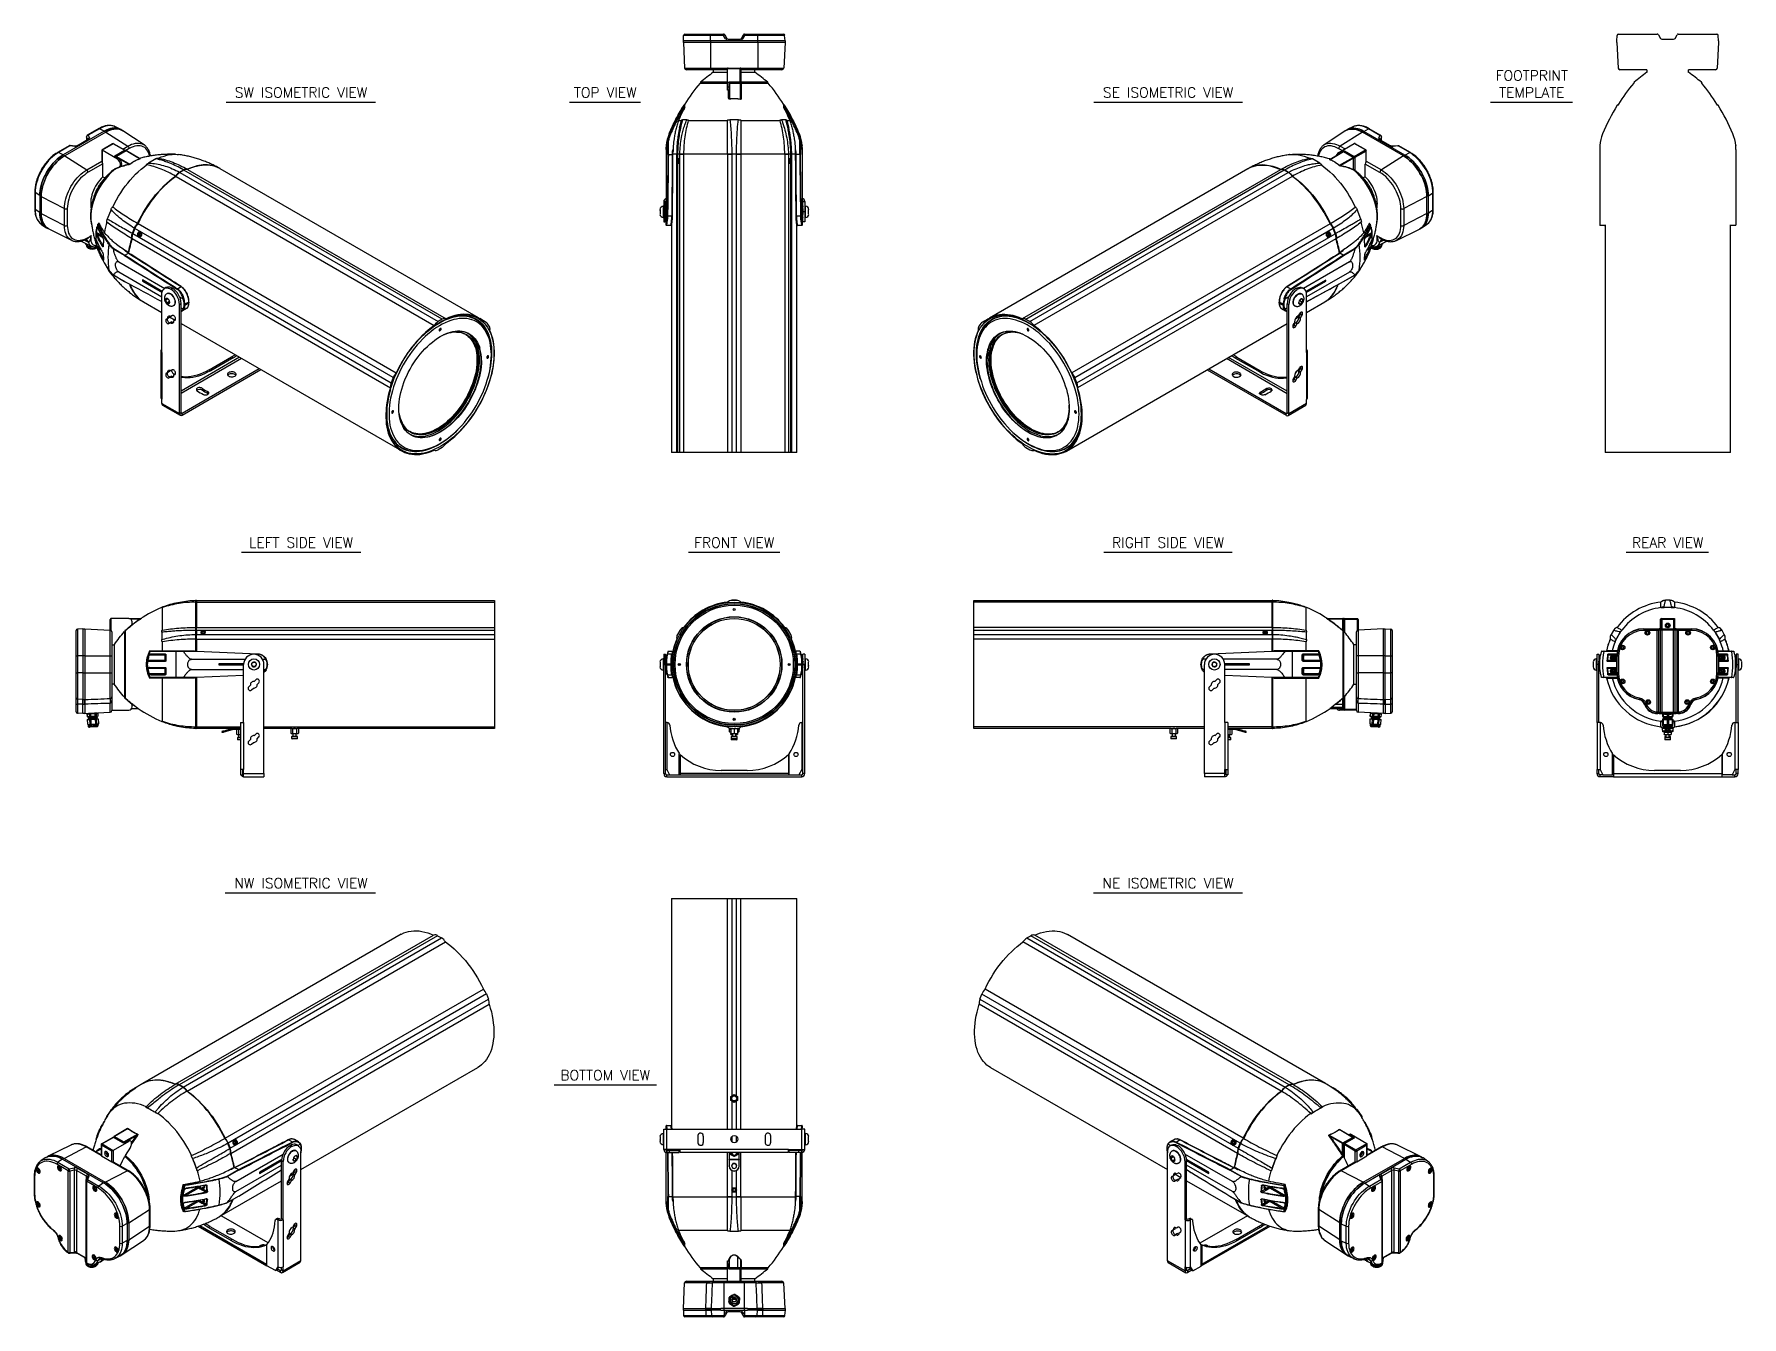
# Model space of a CAD drawing. Extents: x 6 to 132, y 2 to 97.
import ezdxf
from ezdxf.enums import TextEntityAlignment as Align

# ---------------------------------------------------------------- set-up
doc = ezdxf.new("R2010")
doc.units = 0
doc.header["$MEASUREMENT"] = 0
doc.layers.add('OBJECT', color=7, linetype='CONTINUOUS')
doc.styles.get("Standard").update_dxf_attribs({"font": 'SIMPLEX'})

msp = doc.modelspace()

# ---------------------------------------------------------------- texts
at = {"layer": 'OBJECT', "color": 1}
for s, p in [('FOOTPRINT', (116.03, 93.11)), ('SW ISOMETRIC VIEW', (25.25, 91.86)), ('TOP VIEW', (47.69, 91.86)), ('SE ISOMETRIC VIEW', (89.2, 91.86)), ('TEMPLATE', (116.03, 91.86)), ('LEFT SIDE VIEW', (25.25, 58.67)), ('FRONT VIEW', (57.2, 58.67)), ('RIGHT SIDE VIEW', (89.2, 58.67)), ('REAR VIEW', (126.05, 58.67)), ('NW ISOMETRIC VIEW', (25.25, 33.56)), ('NE ISOMETRIC VIEW', (89.2, 33.56)), ('BOTTOM VIEW', (47.69, 19.4))]:
    msp.add_text(s, height=0.75, dxfattribs=at).set_placement(p, align=Align.CENTER)

# ---------------------------------------------------------------- linework, layer by layer
at = {"layer": 'OBJECT'}
for p, q in [((53.45, 96.04), (53.47, 96.44)), ((55.45, 96.04), (53.45, 96.04)), ((53.45, 95.91), (53.45, 96.04)), ((55.45, 95.91), (53.45, 95.91)), ((53.45, 95.91), (53.54, 94.03)), ((55.45, 96.44), (53.47, 96.44)), ((53.57, 96.54), (55.45, 96.54)), ((55.45, 96.44), (55.45, 96.54)), ((55.45, 96.54), (56.42, 96.54)), ((55.45, 96.04), (55.45, 96.44)), ((56.42, 96.44), (55.45, 96.44)), ((58.95, 96.04), (55.45, 96.04)), ((55.45, 96.04), (55.45, 95.91)), ((58.95, 95.91), (55.45, 95.91)), ((55.45, 95.91), (55.45, 94.03)), ((56.42, 96.44), (56.42, 96.54)), ((56.57, 96.18), (56.42, 96.44)), ((56.51, 96.49), (56.66, 96.22)), ((56.77, 96.16), (56.77, 96.07)), ((56.77, 96.16), (57.62, 96.16)), ((57.62, 96.07), (56.77, 96.07)), ((57.62, 96.16), (57.62, 96.07)), ((57.73, 96.22), (57.88, 96.49)), ((57.97, 96.44), (57.82, 96.18)), ((57.97, 96.54), (57.97, 96.44)), ((57.97, 96.54), (58.95, 96.54)), ((58.95, 96.44), (57.97, 96.44)), ((58.95, 96.44), (58.95, 96.54)), ((58.95, 96.54), (60.83, 96.54)), ((58.95, 96.04), (58.95, 96.44)), ((60.92, 96.44), (58.95, 96.44)), ((60.95, 96.04), (58.95, 96.04)), ((58.95, 95.91), (58.95, 96.04)), ((60.95, 95.91), (58.95, 95.91)), ((58.95, 95.91), (58.95, 94.03)), ((60.95, 95.91), (60.85, 94.03)), ((60.95, 96.04), (60.92, 96.44)), ((60.95, 96.04), (60.95, 95.91)), ((122.3, 96.04), (122.32, 96.44)), ((122.3, 95.91), (122.3, 96.04)), ((122.3, 95.91), (122.4, 94.03)), ((122.42, 96.54), (124.3, 96.54)), ((124.3, 96.54), (125.28, 96.54)), ((125.36, 96.49), (125.52, 96.22)), ((125.62, 96.16), (126.48, 96.16)), ((126.59, 96.22), (126.74, 96.49)), ((126.83, 96.54), (127.8, 96.54)), ((127.8, 96.54), (129.68, 96.54)), ((129.8, 95.91), (129.7, 94.03)), ((129.8, 96.04), (129.78, 96.44)), ((129.8, 96.04), (129.8, 95.91)), ((53.54, 94.03), (55.45, 94.03)), ((55.45, 93.91), (53.67, 93.91)), ((55.45, 94.03), (56.73, 94.03)), ((55.45, 94.03), (55.45, 93.91)), ((56.7, 93.91), (55.45, 93.91)), ((55.66, 93.91), (55.66, 93.72)), ((56.7, 93.72), (55.66, 93.72)), ((57.64, 93.98), (56.7, 93.98)), ((56.7, 92.66), (56.7, 93.98)), ((56.76, 94.04), (57.64, 94.04)), ((57.64, 94.04), (57.64, 93.98)), ((57.64, 93.02), (57.64, 93.98)), ((57.7, 93.98), (57.64, 93.98)), ((57.66, 94.03), (58.95, 94.03)), ((57.7, 93.98), (57.7, 93.02)), ((58.95, 93.91), (57.7, 93.91)), ((58.73, 93.72), (57.7, 93.72)), ((58.73, 93.72), (58.73, 93.91)), ((58.95, 94.03), (60.85, 94.03)), ((58.95, 94.03), (58.95, 93.91)), ((60.72, 93.91), (58.95, 93.91)), ((124.52, 93.91), (122.53, 93.91)), ((124.52, 93.91), (124.52, 93.72)), ((127.59, 93.72), (127.59, 93.91)), ((129.58, 93.91), (127.59, 93.91)), ((56.7, 92.92), (54.69, 92.92)), ((54.71, 92.93), (56.7, 92.93)), ((54.72, 92.99), (54.72, 92.96)), ((56.7, 92.99), (54.72, 92.99)), ((56.7, 92.96), (54.72, 92.96)), ((55.54, 92.94), (55.54, 92.93)), ((55.54, 92.94), (55.85, 92.94)), ((55.85, 92.93), (55.85, 92.94)), ((56.7, 92.66), (56.8, 92.66)), ((56.7, 92.41), (56.7, 92.66)), ((56.8, 92.41), (56.7, 92.41)), ((56.8, 92.95), (56.8, 92.66)), ((56.8, 92.66), (56.8, 92.41)), ((56.82, 92.9), (56.85, 92.9)), ((56.82, 91.84), (56.82, 92.9)), ((56.83, 93.02), (57.64, 93.02)), ((56.83, 93.02), (56.83, 92.96)), ((57.64, 92.96), (56.83, 92.96)), ((56.85, 92.93), (57.67, 92.93)), ((56.85, 92.9), (56.85, 92.93)), ((57.67, 92.9), (56.85, 92.9)), ((56.85, 92.9), (56.85, 91.76)), ((57, 92.96), (57, 92.93)), ((57.04, 92.94), (57.04, 92.93)), ((57.04, 92.94), (57.06, 92.94)), ((57.06, 92.94), (57.35, 92.94)), ((57.35, 92.93), (57.35, 92.94)), ((57.4, 92.93), (57.4, 92.96)), ((57.7, 93.02), (57.64, 93.02)), ((57.64, 93.02), (57.64, 92.96)), ((59.67, 92.96), (57.64, 92.96)), ((57.67, 92.93), (57.67, 92.9)), ((57.67, 92.9), (57.7, 92.9)), ((57.67, 91.74), (57.67, 92.9)), ((59.67, 92.99), (57.69, 92.99)), ((57.7, 92.9), (57.7, 91.82)), ((57.72, 92.93), (59.68, 92.93)), ((59.71, 92.92), (57.72, 92.92)), ((58.54, 92.94), (58.54, 92.93)), ((58.54, 92.94), (58.85, 92.94)), ((58.85, 92.93), (58.85, 92.94)), ((59.67, 92.96), (59.67, 92.99)), ((123.58, 92.99), (123.54, 92.92)), ((128.53, 92.99), (128.56, 92.92)), ((53.38, 91.12), (53.41, 91.11)), ((53.41, 91.06), (53.41, 91.11)), ((53.57, 91.29), (53.48, 91.29)), ((53.55, 91.1), (53.5, 91.1)), ((56.85, 91.75), (56.85, 91.76)), ((57.67, 91.74), (57.66, 91.72)), ((60.91, 91.29), (60.83, 91.29)), ((60.89, 91.1), (60.85, 91.1)), ((60.99, 91.11), (61.01, 91.12)), ((60.99, 91.11), (60.99, 91.06)), ((122.42, 91.29), (122.33, 91.29)), ((129.77, 91.29), (129.68, 91.29)), ((10.33, 89.57), (9.49, 89.08)), ((10.39, 89.56), (9.54, 89.08)), ((10.74, 89.38), (10.39, 89.56)), ((11.56, 89.71), (11.55, 89.71)), ((11.92, 89.53), (11.56, 89.71)), ((12.07, 89.44), (11.97, 89.5)), ((52.77, 89.91), (52.73, 89.91)), ((52.76, 89.93), (52.8, 89.93)), ((52.8, 89.99), (52.82, 89.99)), ((53.09, 90.18), (53.31, 90.18)), ((53.17, 89.62), (53.31, 90.18)), ((53.31, 90.18), (53.32, 90.2)), ((53.7, 90.22), (53.38, 90.22)), ((53.82, 90.2), (53.81, 90.18)), ((53.82, 90.2), (53.81, 90.18)), ((53.81, 90.18), (56.7, 90.18)), ((53.82, 90.2), (53.82, 90.2)), ((56.7, 90.18), (56.7, 90.2)), ((57.51, 90.22), (56.88, 90.22)), ((57.7, 90.2), (57.7, 90.18)), ((57.7, 90.18), (60.58, 90.18)), ((60.58, 90.18), (60.57, 90.2)), ((60.58, 90.18), (60.57, 90.2)), ((60.57, 90.2), (60.57, 90.2)), ((61.01, 90.22), (60.69, 90.22)), ((61.07, 90.2), (61.08, 90.18)), ((61.08, 90.18), (61.3, 90.18)), ((61.08, 90.18), (61.22, 89.61)), ((61.57, 89.99), (61.6, 89.99)), ((61.61, 89.93), (61.64, 89.93)), ((61.66, 89.91), (61.62, 89.91)), ((102.41, 89.49), (102.3, 89.43)), ((102.82, 89.7), (102.46, 89.52)), ((102.85, 89.71), (102.82, 89.7)), ((103.64, 89.37), (103.99, 89.55)), ((104.83, 89.07), (103.99, 89.55)), ((104.89, 89.07), (104.04, 89.56)), ((8.15, 88.3), (7.3, 87.82)), ((8.2, 88.3), (7.36, 87.81)), ((10.74, 89.38), (7.71, 87.63)), ((10.85, 89.32), (7.82, 87.57)), ((8.56, 88.26), (8.2, 88.3)), ((8.58, 88.28), (8.22, 88.32)), ((9.51, 88.74), (8.77, 88.31)), ((9.57, 88.73), (8.83, 88.31)), ((9.43, 88.97), (9.43, 88.69)), ((9.53, 88.76), (9.43, 88.95)), ((9.43, 88.95), (9.43, 88.69)), ((9.53, 88.75), (9.53, 88.76)), ((9.54, 89.08), (9.64, 88.88)), ((11.35, 88.45), (10.55, 87.99)), ((11.39, 88.45), (10.58, 87.98)), ((10.85, 89.32), (10.74, 89.38)), ((10.85, 89.32), (12.48, 88.28)), ((12.22, 87.97), (11.39, 88.45)), ((12.25, 87.97), (11.43, 88.45)), ((12.1, 88.06), (12.48, 88.28)), ((13.68, 88.37), (12.12, 89.41)), ((13.68, 88.37), (13.69, 88.36)), ((52.31, 87.67), (52.31, 88.63)), ((52.34, 88.63), (52.34, 87.67)), ((52.39, 89.17), (52.48, 89.17)), ((52.51, 89.16), (52.48, 89.17)), ((53.07, 89.03), (53.08, 89.03)), ((61.89, 89.16), (61.91, 89.17)), ((61.91, 89.17), (62, 89.17)), ((62.05, 87.67), (62.05, 88.63)), ((62.08, 88.63), (62.08, 87.67)), ((102.26, 89.4), (100.69, 88.36)), ((101.8, 87.81), (102.93, 88.47)), ((103.53, 89.31), (101.9, 88.27)), ((101.9, 88.27), (102.25, 88.07)), ((103.75, 88), (102.93, 88.47)), ((103.78, 88), (102.99, 88.46)), ((103.64, 89.37), (103.53, 89.31)), ((106.56, 87.56), (103.53, 89.31)), ((106.67, 87.62), (103.64, 89.37)), ((104.74, 88.87), (104.83, 89.07)), ((105.55, 88.3), (104.81, 88.72)), ((104.95, 88.95), (104.85, 88.75)), ((104.85, 88.75), (104.85, 88.74)), ((105.6, 88.3), (104.86, 88.73)), ((104.95, 88.68), (104.95, 88.96)), ((104.95, 88.68), (104.95, 88.95)), ((106.15, 88.31), (105.8, 88.27)), ((106.17, 88.29), (105.81, 88.25)), ((107.02, 87.8), (106.17, 88.29)), ((107.07, 87.81), (106.23, 88.3)), ((7.71, 87.63), (7.36, 87.81)), ((7.71, 87.63), (7.82, 87.57)), ((7.82, 87.57), (9.45, 86.53)), ((9.45, 86.53), (10.55, 87.17)), ((10.63, 86.97), (9.55, 86.35)), ((10.55, 87.99), (10.55, 87.16)), ((10.58, 87.98), (10.58, 87.11)), ((11.72, 87.32), (10.58, 87.98)), ((10.63, 86.02), (10.63, 86.97)), ((11.52, 87.56), (12.22, 87.97)), ((11.55, 87.52), (11.8, 87.37)), ((11.61, 87.5), (11.59, 87.49)), ((11.6, 87.49), (11.6, 87.48)), ((12.33, 87.93), (11.62, 87.52)), ((12.35, 87.92), (11.64, 87.52)), ((11.64, 87.52), (12.63, 86.95)), ((11.72, 87.32), (11.8, 87.37)), ((12.53, 86.94), (11.84, 87.34)), ((12.02, 86.99), (11.93, 86.94)), ((11.93, 86.88), (11.93, 86.94)), ((11.93, 86.88), (12.02, 86.93)), ((12.02, 86.99), (12.02, 86.93)), ((12.58, 88.1), (12.29, 87.93)), ((12.29, 87.9), (12.29, 87.91)), ((12.29, 87.91), (12.29, 87.9)), ((13.35, 87.34), (12.35, 87.92)), ((13.35, 87.36), (12.37, 87.93)), ((14.54, 87.35), (13.99, 87.03)), ((14.71, 87.4), (14.73, 87.4)), ((52.18, 88.04), (52.18, 83.68)), ((52.34, 87.67), (52.63, 87.67)), ((52.34, 87.67), (52.34, 87.67)), ((52.68, 87.81), (52.66, 87.81)), ((52.66, 87.71), (52.95, 87.71)), ((52.95, 87.68), (52.66, 87.68)), ((52.95, 87.68), (52.95, 65.68)), ((52.95, 87.68), (53.02, 87.68)), ((53.02, 87.71), (53.19, 87.71)), ((53.02, 87.68), (53.02, 65.68)), ((53.19, 87.68), (53.02, 87.68)), ((53.16, 87.18), (53.05, 87.18)), ((53.07, 87.32), (53.06, 87.31)), ((53.06, 87.05), (53.07, 87.04)), ((53.14, 87.27), (53.13, 87.28)), ((53.13, 87.08), (53.14, 87.09)), ((53.16, 87.18), (53.16, 87.2)), ((53.16, 87.16), (53.16, 87.18)), ((53.18, 87.25), (53.17, 87.27)), ((53.19, 65.68), (53.19, 87.68)), ((53.19, 87.68), (53.46, 87.68)), ((53.19, 87.15), (53.19, 87.14)), ((53.46, 87.71), (56.7, 87.71)), ((53.46, 87.71), (53.46, 87.71)), ((53.46, 87.68), (53.46, 65.68)), ((56.7, 87.68), (53.46, 87.68)), ((56.7, 87.71), (56.7, 87.71)), ((56.7, 87.68), (56.7, 65.68)), ((56.7, 87.68), (57.03, 87.68)), ((57.03, 87.71), (57.03, 87.68)), ((57.03, 87.71), (57.36, 87.71)), ((57.03, 87.68), (57.03, 65.68)), ((57.37, 87.68), (57.03, 87.68)), ((57.36, 87.71), (57.36, 87.68)), ((57.37, 65.68), (57.37, 87.68)), ((57.37, 87.68), (57.7, 87.68)), ((57.7, 87.71), (57.7, 87.71)), ((57.7, 87.71), (60.93, 87.71)), ((57.7, 87.68), (57.7, 65.68)), ((60.93, 87.68), (57.7, 87.68)), ((60.93, 87.71), (60.93, 87.71)), ((60.93, 87.68), (60.93, 65.68)), ((60.93, 87.68), (61.2, 87.68)), ((61.2, 87.71), (61.37, 87.71)), ((61.2, 87.68), (61.2, 65.68)), ((61.37, 87.68), (61.2, 87.68)), ((61.23, 87.3), (61.23, 87.3)), ((61.23, 87.13), (61.34, 87.13)), ((61.24, 87.25), (61.33, 87.25)), ((61.28, 87.34), (61.28, 87.34)), ((61.32, 87.04), (61.33, 87.05)), ((61.33, 87.31), (61.33, 87.31)), ((61.37, 65.68), (61.37, 87.68)), ((61.37, 87.68), (61.44, 87.68)), ((61.44, 87.71), (61.73, 87.71)), ((61.44, 65.68), (61.44, 87.68)), ((61.73, 87.68), (61.44, 87.68)), ((61.73, 87.81), (61.71, 87.81)), ((62.05, 87.67), (61.76, 87.67)), ((62.05, 87.67), (62.05, 87.67)), ((62.21, 88.04), (62.21, 83.68)), ((99.65, 87.39), (99.67, 87.39)), ((100.39, 87.02), (99.84, 87.34)), ((102.12, 87.85), (101.15, 87.3)), ((102.14, 87.85), (101.15, 87.28)), ((102.03, 87.95), (101.8, 88.09)), ((101.8, 87.81), (101.88, 87.76)), ((101.84, 86.87), (102.84, 87.45)), ((102.14, 87.91), (101.88, 87.76)), ((102.87, 87.4), (101.93, 86.86)), ((102.84, 87.45), (102.14, 87.85)), ((102.86, 87.45), (102.16, 87.85)), ((102.22, 87.93), (102.92, 87.52)), ((102.87, 86.57), (102.87, 87.4)), ((102.88, 86.58), (102.88, 87.42)), ((102.92, 87.52), (103.75, 88)), ((103.8, 87.91), (102.97, 87.43)), ((102.97, 87.43), (102.97, 86.5)), ((103.74, 86.01), (103.74, 86.96)), ((104.83, 86.34), (103.74, 86.96)), ((103.8, 87.1), (103.8, 87.91)), ((103.82, 87.15), (103.82, 87.94)), ((103.82, 87.16), (104.93, 86.52)), ((106.56, 87.56), (104.93, 86.52)), ((106.56, 87.56), (106.67, 87.62)), ((106.67, 87.62), (107.02, 87.8)), ((121.04, 88.04), (121.04, 82.46)), ((131.07, 88.04), (131.07, 82.46)), ((10.63, 86.02), (10.78, 85.94)), ((11.27, 86.4), (11.43, 86.53)), ((11.43, 86.53), (11.46, 86.52)), ((11.85, 86.74), (11.46, 86.58)), ((11.46, 86.58), (11.46, 86.52)), ((11.87, 86.74), (11.95, 86.79)), ((13.86, 86.9), (13.84, 86.9)), ((13.86, 86.9), (13.84, 86.9)), ((13.84, 86.9), (13.84, 86.9)), ((16, 86.07), (16, 86.07)), ((16.03, 86.05), (35.08, 75.05)), ((16.29, 86.36), (16.58, 86.53)), ((16.61, 86.51), (16.31, 86.34)), ((16.31, 86.34), (35.37, 75.35)), ((35.66, 75.51), (16.61, 86.51)), ((16.87, 86.57), (16.87, 86.57)), ((16.89, 86.55), (35.95, 75.55)), ((38.34, 75.61), (19.29, 86.61)), ((95.08, 86.6), (76.03, 75.6)), ((97.48, 86.54), (78.43, 75.55)), ((97.77, 86.5), (78.72, 75.5)), ((79.01, 75.34), (98.06, 86.33)), ((98.35, 86.04), (79.3, 75.05)), ((97.51, 86.56), (97.51, 86.56)), ((98.06, 86.33), (97.77, 86.5)), ((97.8, 86.52), (98.09, 86.35)), ((98.37, 86.06), (98.37, 86.06)), ((100.53, 86.89), (100.51, 86.89)), ((100.53, 86.89), (100.51, 86.89)), ((100.53, 86.89), (100.53, 86.89)), ((103.1, 86.39), (102.97, 86.5)), ((103.74, 86.01), (103.59, 85.93)), ((5.61, 84.89), (5.61, 83.64)), ((5.98, 84.63), (5.65, 84.85)), ((5.65, 84.85), (5.65, 83.6)), ((5.98, 84.63), (5.98, 83.38)), ((6.09, 84.57), (5.98, 84.63)), ((6.09, 84.57), (6.09, 83.32)), ((6.09, 84.57), (7.8, 83.68)), ((108.29, 84.56), (106.58, 83.67)), ((108.4, 84.62), (108.29, 84.56)), ((108.29, 83.31), (108.29, 84.56)), ((108.4, 84.62), (108.73, 84.84)), ((108.4, 83.37), (108.4, 84.62)), ((108.73, 83.59), (108.73, 84.84)), ((108.76, 83.63), (108.76, 84.88)), ((5.98, 83.38), (5.65, 83.6)), ((5.98, 83.38), (6.09, 83.32)), ((6.09, 83.32), (7.8, 82.43)), ((7.8, 82.43), (7.8, 83.68)), ((8.01, 83.68), (8.01, 82.43)), ((11.24, 83.61), (10.96, 82.9)), ((11.35, 83.81), (11.37, 83.79)), ((11.35, 83.8), (11.35, 83.81)), ((11.35, 83.8), (11.37, 83.79)), ((51.73, 83.61), (51.73, 83.55)), ((51.73, 83.54), (51.73, 83.55)), ((51.73, 83.55), (51.73, 83.55)), ((51.73, 83.54), (51.73, 83.37)), ((51.73, 83.37), (51.73, 83.25)), ((51.73, 83.37), (51.73, 83.37)), ((51.73, 83.37), (51.73, 83.37)), ((51.73, 83.25), (51.73, 83.25)), ((51.73, 83.25), (51.73, 83.25)), ((51.73, 83.25), (51.73, 83.25)), ((51.98, 83.84), (51.96, 83.84)), ((51.96, 83.84), (51.96, 83.02)), ((51.98, 83.5), (51.98, 83.84)), ((51.98, 83.02), (51.98, 83.5)), ((52, 83.82), (51.99, 83.82)), ((51.99, 83.82), (51.99, 83.05)), ((52.14, 84.19), (52, 84.19)), ((52, 84.19), (52, 83.44)), ((52, 84.19), (52.14, 84.19)), ((52, 84.19), (52, 84.19)), ((52, 83.44), (52.14, 83.44)), ((52, 83.44), (52, 82.69)), ((52.14, 83.44), (52.14, 84.19)), ((52.14, 84.19), (52.14, 84.19)), ((52.18, 84.19), (52.14, 84.19)), ((52.14, 83.67), (52.14, 83.66)), ((52.14, 82.69), (52.14, 83.44)), ((52.14, 83.23), (52.15, 83.24)), ((52.15, 83.67), (52.15, 83.67)), ((52.15, 83.24), (52.16, 83.23)), ((52.15, 83.24), (52.15, 83.24)), ((52.16, 83.88), (52.17, 83.83)), ((52.18, 83.88), (52.16, 83.88)), ((52.16, 83.83), (52.17, 83.78)), ((52.18, 83.82), (52.16, 83.83)), ((52.16, 83.81), (52.18, 83.71)), ((52.16, 83.81), (52.16, 83.81)), ((52.16, 83.67), (52.17, 83.66)), ((52.16, 83.45), (52.18, 83.48)), ((52.16, 83.22), (52.18, 83.29)), ((52.18, 83.2), (52.16, 83.22)), ((52.16, 83.19), (52.17, 83.2)), ((52.16, 83.05), (52.18, 83.15)), ((52.17, 83.78), (52.18, 83.74)), ((52.17, 83.65), (52.17, 83.64)), ((52.17, 83.21), (52.17, 83.2)), ((52.18, 83.88), (52.18, 83.88)), ((52.18, 83.65), (52.18, 83.47)), ((52.18, 83.47), (52.19, 83.46)), ((52.19, 83.47), (52.18, 83.47)), ((52.18, 83.43), (52.18, 83.26)), ((52.18, 83.42), (52.18, 83.39)), ((52.18, 83.25), (52.18, 83.24)), ((52.18, 83.24), (52.18, 83.24)), ((52.18, 83.2), (52.18, 82.55)), ((52.18, 83.19), (52.18, 83.19)), ((52.18, 83.17), (52.18, 83.17)), ((52.28, 83.15), (52.6, 83.15)), ((61.79, 83.15), (62.11, 83.15)), ((62.2, 83.46), (62.21, 83.47)), ((62.21, 84.19), (62.27, 84.19)), ((62.24, 83.88), (62.21, 83.88)), ((62.24, 83.8), (62.21, 83.72)), ((62.21, 83.71), (62.24, 83.71)), ((62.21, 83.71), (62.24, 83.71)), ((62.21, 83.65), (62.21, 83.47)), ((62.24, 83.62), (62.21, 83.57)), ((62.21, 83.57), (62.24, 83.57)), ((62.21, 83.57), (62.24, 83.57)), ((62.24, 83.48), (62.21, 83.47)), ((62.24, 83.48), (62.21, 83.48)), ((62.21, 83.42), (62.22, 83.39)), ((62.21, 83.42), (62.21, 83.26)), ((62.24, 83.39), (62.21, 83.39)), ((62.21, 83.39), (62.24, 83.39)), ((62.24, 83.29), (62.21, 83.24)), ((62.24, 83.29), (62.21, 83.29)), ((62.24, 83.29), (62.21, 83.29)), ((62.21, 83.24), (62.21, 83.24)), ((62.21, 83.2), (62.21, 82.55)), ((62.24, 83.15), (62.21, 83.15)), ((62.24, 83.15), (62.21, 83.07)), ((62.24, 83.15), (62.21, 83.15)), ((62.24, 83.88), (62.23, 83.83)), ((62.24, 83.88), (62.26, 83.88)), ((62.26, 83.81), (62.24, 83.71)), ((62.24, 83.71), (62.24, 83.72)), ((62.24, 83.71), (62.24, 83.66)), ((62.24, 83.71), (62.24, 83.71)), ((62.24, 83.69), (62.24, 83.69)), ((62.26, 83.64), (62.24, 83.57)), ((62.24, 83.57), (62.24, 83.57)), ((62.24, 83.57), (62.24, 83.48)), ((62.24, 83.57), (62.24, 83.57)), ((62.24, 83.44), (62.24, 83.48)), ((62.26, 83.41), (62.24, 83.39)), ((62.24, 83.39), (62.24, 83.29)), ((62.24, 83.25), (62.24, 83.29)), ((62.24, 83.29), (62.24, 83.29)), ((62.24, 83.17), (62.24, 83.15)), ((62.24, 83.12), (62.24, 83.15)), ((62.24, 83.15), (62.24, 83.15)), ((62.26, 83.05), (62.24, 83.15)), ((62.26, 83.88), (62.25, 83.82)), ((62.26, 83.67), (62.25, 83.65)), ((62.26, 83.67), (62.25, 83.65)), ((62.25, 83.65), (62.25, 83.66)), ((62.25, 83.21), (62.26, 83.22)), ((62.26, 83.19), (62.25, 83.2)), ((62.26, 83.83), (62.26, 83.81)), ((62.27, 83.67), (62.26, 83.67)), ((62.26, 83.24), (62.27, 83.24)), ((62.26, 83.22), (62.26, 83.23)), ((62.27, 84.19), (62.41, 84.19)), ((62.27, 83.44), (62.27, 84.19)), ((62.41, 84.19), (62.27, 84.19)), ((62.27, 84.19), (62.27, 84.19)), ((62.27, 82.69), (62.27, 83.44)), ((62.41, 83.44), (62.27, 83.44)), ((62.41, 84.19), (62.41, 83.44)), ((62.41, 84.19), (62.41, 84.19)), ((62.43, 83.82), (62.41, 83.82)), ((62.41, 83.44), (62.41, 82.69)), ((62.43, 83.05), (62.43, 83.82)), ((62.46, 83.84), (62.44, 83.84)), ((62.44, 83.84), (62.44, 83.02)), ((62.46, 83.28), (62.46, 83.84)), ((62.46, 83.02), (62.46, 83.28)), ((62.69, 83.6), (62.69, 83.61)), ((62.69, 83.6), (62.69, 83.6)), ((62.69, 83.6), (62.69, 83.6)), ((62.69, 83.46), (62.69, 83.6)), ((62.69, 83.46), (62.69, 83.46)), ((62.69, 83.29), (62.69, 83.46)), ((62.69, 83.46), (62.69, 83.46)), ((62.69, 83.29), (62.69, 83.29)), ((62.69, 83.29), (62.69, 83.29)), ((62.69, 83.25), (62.69, 83.29)), ((103.01, 83.78), (103.02, 83.8)), ((103.01, 83.78), (103.02, 83.8)), ((103.02, 83.8), (103.02, 83.8)), ((103.41, 82.89), (103.14, 83.6)), ((106.36, 82.42), (106.36, 83.67)), ((106.58, 83.67), (106.58, 82.42)), ((108.29, 83.31), (106.58, 82.42)), ((108.29, 83.31), (108.4, 83.37)), ((108.4, 83.37), (108.73, 83.59)), ((6.08, 82.53), (6.1, 82.51)), ((6.1, 82.51), (6.44, 82.29)), ((6.49, 82.26), (6.59, 82.2)), ((6.64, 82.17), (8.33, 81.34)), ((10.14, 81.93), (10.52, 81.71)), ((10.27, 82.24), (10.21, 82.27)), ((10.27, 82.23), (10.27, 82.23)), ((10.33, 82.62), (10.29, 82.53)), ((10.35, 82.57), (10.3, 82.54)), ((10.93, 82.68), (10.92, 82.69)), ((12.82, 81.85), (12.96, 82.22)), ((12.99, 82.21), (12.85, 81.83)), ((32.04, 71.21), (12.99, 82.21)), ((13.2, 82.59), (13.2, 82.59)), ((13.23, 82.57), (32.28, 71.57)), ((13.38, 81.88), (13.29, 81.88)), ((13.33, 81.75), (13.38, 81.88)), ((13.38, 81.88), (13.42, 81.88)), ((51.96, 83.02), (51.98, 83.02)), ((51.99, 83.05), (52, 83.05)), ((52, 82.69), (52.14, 82.69)), ((52.14, 82.69), (52.18, 82.69)), ((52.18, 83.04), (52.16, 83.05)), ((52.16, 83.03), (52.16, 83.05)), ((52.16, 82.98), (52.17, 83.04)), ((52.18, 82.98), (52.16, 82.98)), ((52.18, 83.06), (52.18, 83.06)), ((52.18, 82.98), (52.18, 82.98)), ((52.18, 82.98), (52.18, 82.98)), ((52.18, 82.46), (52.18, 82.55)), ((52.21, 82.52), (52.21, 82.43)), ((52.54, 82.43), (52.21, 82.43)), ((52.54, 82.43), (52.54, 82.43)), ((52.57, 82.48), (52.57, 65.68)), ((52.57, 82.46), (52.57, 82.46)), ((52.57, 82.46), (52.57, 82.46)), ((61.82, 65.68), (61.82, 82.48)), ((61.83, 82.46), (61.83, 82.46)), ((61.85, 82.43), (61.86, 82.43)), ((62.18, 82.43), (61.86, 82.43)), ((62.18, 82.43), (62.18, 82.52)), ((62.23, 83.03), (62.21, 82.99)), ((62.21, 82.98), (62.24, 82.98)), ((62.27, 82.69), (62.21, 82.69)), ((62.21, 82.55), (62.21, 82.46)), ((62.25, 83.08), (62.24, 83.12)), ((62.26, 83.03), (62.25, 83.08)), ((62.26, 82.98), (62.25, 83.03)), ((62.26, 83.05), (62.26, 83.05)), ((62.41, 82.69), (62.27, 82.69)), ((62.41, 83.05), (62.43, 83.05)), ((62.44, 83.02), (62.46, 83.02)), ((101.15, 82.56), (82.1, 71.56)), ((101.38, 82.2), (82.33, 71.2)), ((101.17, 82.58), (101.17, 82.58)), ((101.53, 81.82), (101.38, 82.2)), ((101.41, 82.21), (101.56, 81.84)), ((103.46, 82.68), (103.44, 82.67)), ((103.85, 81.7), (104.23, 81.92)), ((104.07, 82.53), (104.02, 82.56)), ((104.09, 82.52), (104.05, 82.61)), ((104.17, 82.26), (104.11, 82.23)), ((106.05, 81.33), (107.74, 82.16)), ((107.78, 82.19), (107.89, 82.25)), ((107.94, 82.28), (108.27, 82.5)), ((108.27, 82.5), (108.28, 82.51)), ((121.39, 82.43), (121.07, 82.43)), ((121.39, 82.43), (121.39, 82.43)), ((121.42, 82.46), (121.42, 82.46)), ((121.42, 82.46), (121.42, 82.46)), ((121.43, 82.48), (121.43, 65.68)), ((130.68, 65.68), (130.68, 82.48)), ((130.68, 82.46), (130.68, 82.46)), ((131.04, 82.43), (130.71, 82.43)), ((130.71, 82.43), (130.71, 82.43)), ((8.33, 81.34), (8.32, 81.34)), ((9.04, 81.28), (9.78, 80.91)), ((9.56, 81.2), (9.26, 81.35)), ((9.38, 81.04), (9.37, 81.11)), ((9.4, 81.1), (9.41, 80.99)), ((9.43, 81.37), (9.45, 81.36)), ((9.72, 80.85), (9.71, 80.95)), ((9.81, 80.9), (9.81, 80.84)), ((9.81, 80.84), (10.01, 80.86)), ((10.17, 81.3), (10.14, 81.32)), ((10.62, 81.53), (10.21, 81.77)), ((10.21, 80.9), (10.43, 80.78)), ((10.52, 80.6), (10.31, 80.72)), ((10.65, 80.9), (10.66, 80.91)), ((12.24, 80.21), (11.41, 80.69)), ((11.44, 80.73), (12.26, 80.25)), ((12.25, 80.63), (12.25, 80.61)), ((12.77, 81.47), (12.77, 81.47)), ((12.8, 81.46), (31.85, 70.46)), ((12.85, 81.83), (31.9, 70.83)), ((13.33, 81.75), (13.24, 81.76)), ((13.39, 81.65), (13.33, 81.75)), ((82.48, 70.83), (101.53, 81.82)), ((101.58, 81.45), (82.53, 70.45)), ((100.96, 81.87), (101.03, 81.82)), ((101.03, 81.68), (100.98, 81.65)), ((101.03, 81.82), (101.12, 81.83)), ((101.03, 81.82), (101.03, 81.68)), ((101.03, 81.68), (101.12, 81.69)), ((101.61, 81.46), (101.61, 81.46)), ((102.11, 80.24), (102.94, 80.72)), ((102.12, 80.6), (102.12, 80.62)), ((102.97, 80.68), (102.14, 80.2)), ((103.72, 80.9), (103.73, 80.9)), ((103.72, 80.89), (103.72, 80.89)), ((104.17, 81.76), (103.76, 81.53)), ((104.07, 80.72), (103.86, 80.59)), ((103.95, 80.76), (104.17, 80.89)), ((104.23, 81.31), (104.2, 81.29)), ((104.38, 80.85), (104.41, 80.84)), ((104.59, 80.9), (105.34, 81.27)), ((104.62, 80.84), (104.62, 80.92)), ((104.71, 80.96), (104.71, 80.85)), ((105.11, 81.34), (104.81, 81.19)), ((104.96, 80.96), (104.96, 80.99)), ((104.99, 81.01), (104.99, 81.1)), ((105.01, 81.11), (105.01, 81.06)), ((106.05, 81.33), (106.04, 81.33)), ((11.81, 79.75), (15.2, 77.79)), ((12.26, 80.25), (12.52, 80.39)), ((12.26, 80.25), (12.26, 80.25)), ((12.44, 80.51), (12.43, 80.46)), ((102.57, 79.74), (99.18, 77.78)), ((102.11, 80.24), (101.86, 80.38)), ((101.94, 80.45), (101.93, 80.5)), ((102.11, 80.24), (102.11, 80.24)), ((11.41, 78.78), (12.24, 78.3)), ((11.42, 78.77), (12.25, 78.3)), ((11.81, 79), (14.99, 77.17)), ((15.02, 77.56), (13.55, 78.41)), ((13.55, 78.41), (13.55, 78.33)), ((13.58, 78.35), (13.55, 78.33)), ((13.55, 78.33), (15, 77.49)), ((13.58, 78.39), (13.58, 78.35)), ((13.58, 78.35), (15.01, 77.53)), ((100.83, 78.4), (99.37, 77.56)), ((99.38, 77.53), (100.79, 78.34)), ((99.39, 77.49), (100.83, 78.32)), ((102.57, 78.99), (99.41, 77.17)), ((99.41, 76.81), (102.13, 78.29)), ((100.79, 78.34), (100.79, 78.38)), ((100.79, 78.34), (100.83, 78.32)), ((100.83, 78.32), (100.83, 78.4)), ((102.13, 78.29), (102.96, 78.77)), ((102.14, 78.3), (102.97, 78.77)), ((103.26, 79.09), (103.29, 79.13)), ((14.99, 73.07), (14.99, 77.36)), ((15.29, 77.85), (15.18, 77.78)), ((15.43, 77.01), (15.25, 76.9)), ((15.25, 76.91), (15.25, 76.9)), ((15.25, 76.9), (15.25, 76.9)), ((15.3, 77.04), (15.3, 77.04)), ((15.3, 77.04), (15.3, 77.04)), ((15.37, 77.41), (15.36, 77.4)), ((15.46, 76.98), (15.46, 76.99)), ((15.46, 76.98), (15.46, 76.98)), ((15.49, 76.94), (15.55, 76.84)), ((15.64, 77.73), (15.75, 77.8)), ((16.13, 77.76), (16.4, 77.92)), ((16.29, 77.16), (16.56, 77.01)), ((16.42, 77.92), (16.42, 77.92)), ((98.11, 77.17), (97.81, 77)), ((97.97, 77.91), (98.25, 77.75)), ((98.76, 77.72), (98.64, 77.78)), ((98.87, 76.84), (98.92, 76.9)), ((98.88, 76.87), (98.87, 76.87)), ((98.87, 76.87), (98.87, 76.86)), ((98.92, 76.9), (98.92, 76.94)), ((98.92, 76.9), (99.12, 76.78)), ((98.99, 77), (99.02, 77.01)), ((99.02, 77.02), (99.02, 77.01)), ((99.02, 77.02), (99.02, 77.02)), ((99.04, 77.38), (99.03, 77.39)), ((99.21, 77.76), (99.1, 77.83)), ((99.14, 76.97), (99.14, 76.97)), ((99.14, 76.97), (99.14, 76.97)), ((99.41, 73.05), (99.41, 77.34)), ((13.63, 76.8), (14.99, 76.02)), ((15.42, 75.58), (15.31, 75.52)), ((15.43, 75.58), (15.31, 75.52)), ((15.55, 76.82), (15.35, 76.71)), ((15.35, 76.71), (15.35, 76.71)), ((15.35, 76.71), (15.35, 76.71)), ((15.54, 75.65), (15.42, 75.58)), ((15.54, 75.65), (15.43, 75.58)), ((15.5, 76.65), (15.5, 76.65)), ((15.5, 76.65), (15.5, 76.65)), ((15.54, 75.7), (15.96, 75.45)), ((15.56, 76.79), (15.56, 76.79)), ((15.56, 76.79), (15.56, 76.79)), ((15.77, 75.78), (15.66, 75.72)), ((15.77, 75.78), (15.66, 75.72)), ((15.86, 76.53), (15.88, 76.54)), ((16.29, 76.61), (16.4, 76.68)), ((16.29, 68.56), (16.29, 76.61)), ((16.4, 68.63), (16.4, 76.68)), ((16.4, 76.35), (16.56, 76.26)), ((16.52, 76.15), (16.81, 76.32)), ((16.64, 76.56), (16.64, 76.62)), ((16.97, 76.78), (16.69, 76.62)), ((16.69, 76.56), (16.97, 76.72)), ((16.69, 76.62), (16.69, 76.56)), ((16.98, 76.74), (16.98, 76.8)), ((16.98, 76.74), (16.98, 76.74)), ((38.09, 75.52), (37.76, 75.69)), ((76.61, 75.68), (76.29, 75.51)), ((97.39, 76.79), (97.39, 76.73)), ((97.69, 76.61), (97.4, 76.77)), ((97.4, 76.71), (97.69, 76.55)), ((97.57, 76.31), (97.85, 76.14)), ((97.69, 76.55), (97.69, 76.61)), ((97.74, 76.61), (97.74, 76.55)), ((97.99, 76.35), (97.81, 76.25)), ((97.87, 76.14), (97.86, 76.14)), ((98.11, 76.59), (97.99, 76.66)), ((97.99, 68.61), (97.99, 76.66)), ((98.11, 68.54), (98.11, 76.59)), ((98.52, 76.51), (98.54, 76.5)), ((98.6, 75.55), (98.87, 75.7)), ((98.89, 75.92), (98.78, 75.73)), ((98.85, 76.67), (98.84, 76.75)), ((98.85, 76.7), (98.97, 76.63)), ((98.85, 76.67), (98.85, 76.67)), ((98.85, 76.67), (98.85, 76.67)), ((98.85, 75.68), (98.96, 75.88)), ((98.85, 75.68), (98.97, 75.62)), ((98.96, 75.88), (99.08, 75.81)), ((98.97, 76.63), (98.97, 76.63)), ((98.97, 76.63), (98.97, 76.63)), ((98.97, 75.62), (99.08, 75.81)), ((99.12, 76.78), (99.12, 76.78)), ((99.12, 76.78), (99.12, 76.78)), ((99.41, 76.02), (100.75, 76.79)), ((15.5, 75.19), (15.61, 75.25)), ((15.73, 75.32), (15.61, 75.25)), ((15.85, 75.39), (15.96, 75.45)), ((16.4, 75.2), (32.68, 65.8)), ((35.66, 75.51), (35.37, 75.35)), ((38.91, 75.28), (38.43, 75.56)), ((39.13, 75.01), (38.98, 75.22)), ((75.4, 75.21), (75.25, 75)), ((75.95, 75.55), (75.46, 75.27)), ((79.01, 75.34), (78.72, 75.5)), ((81.7, 65.79), (97.99, 75.2)), ((98.54, 75.31), (98.43, 75.12)), ((98.5, 75.08), (98.61, 75.27)), ((98.5, 75.08), (98.62, 75.01)), ((98.61, 75.27), (98.73, 75.2)), ((98.62, 75.01), (98.73, 75.2)), ((14.91, 73.18), (14.91, 69.72)), ((14.99, 73.3), (14.99, 73.3)), ((14.99, 73.3), (14.99, 73.3)), ((14.99, 73.07), (14.99, 69.61)), ((14.99, 73.07), (14.99, 73.07)), ((14.99, 73.07), (14.99, 73.07)), ((99.41, 73.28), (99.41, 73.28)), ((99.41, 73.28), (99.41, 73.28)), ((99.41, 73.05), (99.41, 73.05)), ((99.41, 73.05), (99.41, 69.59)), ((99.41, 73.05), (99.41, 73.05)), ((99.49, 69.7), (99.49, 73.17)), ((20.71, 72.71), (16.4, 70.22)), ((20.87, 72.62), (16.4, 70.04)), ((16.48, 68.59), (22.17, 71.87)), ((16.48, 68.45), (22.29, 71.8)), ((18.47, 71.78), (20.12, 72.74)), ((20.24, 72.67), (18.59, 71.72)), ((20.12, 72.74), (20.24, 72.67)), ((39.29, 72.89), (39.29, 72.99)), ((75.09, 72.98), (75.09, 72.88)), ((92.09, 71.79), (97.91, 68.43)), ((92.21, 71.86), (97.91, 68.57)), ((97.99, 70.02), (93.51, 72.61)), ((97.99, 70.2), (93.66, 72.7)), ((94.27, 72.72), (94.15, 72.65)), ((95.81, 71.7), (94.15, 72.65)), ((94.27, 72.72), (95.92, 71.77)), ((98.89, 71.92), (98.78, 71.73)), ((98.85, 71.68), (98.96, 71.88)), ((98.96, 71.88), (99.08, 71.81)), ((98.97, 71.62), (99.08, 71.81)), ((15.42, 71.58), (15.31, 71.52)), ((15.43, 71.58), (15.31, 71.52)), ((15.54, 71.65), (15.42, 71.58)), ((15.54, 71.65), (15.43, 71.58)), ((15.5, 71.19), (15.61, 71.25)), ((15.73, 71.32), (15.61, 71.25)), ((15.77, 71.78), (15.66, 71.72)), ((15.77, 71.78), (15.66, 71.72)), ((15.85, 71.39), (15.96, 71.45)), ((15.9, 71.42), (15.89, 71.42)), ((18.47, 71.78), (18.59, 71.72)), ((32.04, 71.21), (31.9, 70.83)), ((82.48, 70.83), (82.33, 71.2)), ((95.92, 71.77), (95.81, 71.7)), ((98.54, 71.31), (98.43, 71.12)), ((98.44, 71.15), (98.44, 71)), ((98.49, 71.05), (98.49, 71.22)), ((98.5, 71.08), (98.61, 71.27)), ((98.5, 71.08), (98.62, 71.01)), ((98.61, 71.27), (98.73, 71.2)), ((98.62, 71.01), (98.73, 71.2)), ((98.85, 71.68), (98.97, 71.62)), ((14.99, 69.31), (14.99, 69.61)), ((14.99, 69.61), (14.99, 69.61)), ((14.99, 69.31), (16.29, 68.56)), ((17.96, 70.42), (17.96, 70.28)), ((18.36, 70.19), (18.36, 70.05)), ((96.03, 70.17), (96.03, 70.04)), ((96.43, 70.4), (96.43, 70.27)), ((99.41, 69.29), (98.11, 68.54)), ((99.41, 69.59), (99.41, 69.59)), ((99.41, 69.29), (99.41, 69.59)), ((15.04, 69.19), (16.34, 68.44)), ((16.29, 68.56), (16.4, 68.63)), ((16.4, 68.63), (16.48, 68.59)), ((16.48, 68.45), (16.48, 68.59)), ((81.91, 68.93), (81.91, 68.95)), ((97.99, 68.61), (97.91, 68.57)), ((97.91, 68.43), (97.91, 68.57)), ((98.11, 68.54), (97.99, 68.61)), ((98.05, 68.42), (99.35, 69.17)), ((79.06, 67.44), (79.08, 67.43)), ((32.32, 66.27), (32.63, 66.07)), ((35.37, 65.9), (35.66, 66.07)), ((35.43, 66.3), (35.51, 66.35)), ((52.95, 65.68), (52.57, 65.68)), ((53.02, 65.68), (52.95, 65.68)), ((53.19, 65.68), (53.02, 65.68)), ((53.46, 65.68), (53.19, 65.68)), ((56.7, 65.68), (53.46, 65.68)), ((57.03, 65.68), (56.7, 65.68)), ((57.37, 65.68), (57.03, 65.68)), ((57.7, 65.68), (57.37, 65.68)), ((60.93, 65.68), (57.7, 65.68)), ((61.2, 65.68), (60.93, 65.68)), ((61.37, 65.68), (61.2, 65.68)), ((61.44, 65.68), (61.37, 65.68)), ((61.82, 65.68), (61.44, 65.68)), ((78.72, 66.06), (79.01, 65.89)), ((78.86, 66.34), (78.95, 66.29)), ((81.75, 66.06), (82.06, 66.26)), ((121.81, 65.68), (121.43, 65.68)), ((121.88, 65.68), (121.81, 65.68)), ((122.05, 65.68), (121.88, 65.68)), ((122.32, 65.68), (122.05, 65.68)), ((125.55, 65.68), (122.32, 65.68)), ((125.88, 65.68), (125.55, 65.68)), ((126.22, 65.68), (125.88, 65.68)), ((126.55, 65.68), (126.22, 65.68)), ((129.78, 65.68), (126.55, 65.68)), ((130.06, 65.68), (129.78, 65.68)), ((130.23, 65.68), (130.06, 65.68)), ((130.29, 65.68), (130.23, 65.68)), ((130.68, 65.68), (130.29, 65.68)), ((15.03, 54.26), (15, 54.25)), ((15.03, 54.26), (15, 54.25)), ((15, 54.25), (15, 54.25)), ((15.03, 52.59), (15.03, 54.26)), ((17.5, 52.79), (17.5, 54.66)), ((17.5, 54.66), (17.5, 54.66)), ((17.53, 54.78), (39.53, 54.78)), ((17.53, 54.66), (17.53, 54.78)), ((17.53, 54.66), (39.53, 54.66)), ((17.53, 54.66), (17.53, 52.79)), ((39.53, 54.78), (39.53, 54.66)), ((39.53, 54.66), (39.53, 52.79)), ((57.36, 54.79), (57.03, 54.79)), ((57.03, 54.79), (57.03, 54.78)), ((57.37, 54.78), (57.03, 54.78)), ((57.36, 54.79), (57.36, 54.78)), ((74.87, 54.78), (96.87, 54.78)), ((74.87, 54.66), (74.87, 54.78)), ((96.87, 54.66), (74.87, 54.66)), ((74.87, 52.79), (74.87, 54.66)), ((96.87, 54.78), (96.87, 54.66)), ((96.87, 52.79), (96.87, 54.66)), ((96.9, 54.66), (96.9, 52.79)), ((96.9, 54.66), (96.9, 54.66)), ((99.37, 54.26), (99.37, 52.59)), ((99.39, 54.25), (99.37, 54.26)), ((99.39, 54.25), (99.37, 54.26)), ((99.39, 54.25), (99.39, 54.25)), ((125.55, 54.25), (125.55, 54.26)), ((125.55, 54.25), (125.55, 54.25)), ((125.73, 54.28), (126.36, 54.28)), ((126.22, 54.79), (125.88, 54.79)), ((126.22, 54.79), (125.88, 54.79)), ((125.88, 54.79), (125.88, 54.79)), ((126.22, 54.79), (126.22, 54.79)), ((126.55, 54.26), (126.55, 54.25)), ((126.55, 54.25), (126.55, 54.25)), ((11.17, 52.59), (11.17, 53.38)), ((11.23, 53.44), (11.23, 52.57)), ((12.55, 53.44), (11.23, 53.44)), ((12.71, 52.93), (12.25, 52.55)), ((12.55, 53.44), (13.44, 53.44)), ((13.36, 53.41), (12.67, 53.41)), ((12.8, 53.12), (12.8, 53.19)), ((100.93, 53.44), (102.09, 53.44)), ((102.09, 53.41), (101, 53.41)), ((102.14, 53.44), (102.09, 53.44)), ((102.09, 53.44), (102.09, 53.41)), ((102.09, 52.57), (102.09, 53.41)), ((102.12, 53.41), (102.09, 53.41)), ((102.12, 53.41), (102.12, 52.57)), ((102.12, 53.38), (102.15, 53.38)), ((102.21, 53.38), (102.15, 53.38)), ((102.15, 52.5), (102.15, 53.38)), ((102.21, 53.38), (102.21, 53.44)), ((102.21, 53.44), (103.16, 53.44)), ((102.21, 53.38), (102.21, 52.44)), ((103.16, 53.38), (102.21, 53.38)), ((103.16, 53.38), (103.16, 53.44)), ((103.16, 52.57), (103.16, 53.38)), ((103.16, 53.38), (103.22, 53.38)), ((103.22, 53.38), (103.22, 52.59)), ((125.55, 53.38), (125.55, 53.41)), ((125.56, 53.41), (125.55, 53.41)), ((125.55, 53.38), (125.61, 53.38)), ((125.55, 52.69), (125.55, 53.38)), ((125.58, 53.44), (125.61, 53.44)), ((125.58, 53.43), (125.58, 53.44)), ((125.61, 53.38), (125.61, 53.44)), ((125.61, 53.44), (126.55, 53.44)), ((126.49, 53.38), (125.61, 53.38)), ((125.61, 53.38), (125.61, 52.69)), ((126.05, 53.03), (125.97, 52.98)), ((125.97, 52.98), (125.97, 52.89)), ((126.13, 52.98), (126.05, 53.03)), ((126.13, 52.89), (126.13, 52.98)), ((126.49, 52.69), (126.49, 53.38)), ((126.55, 53.44), (126.55, 52.69)), ((8.67, 50.69), (8.67, 52.56)), ((9.17, 52.69), (8.77, 52.66)), ((8.77, 52.66), (8.77, 50.69)), ((9.17, 52.69), (9.17, 50.69)), ((9.17, 52.69), (9.3, 52.69)), ((9.3, 52.69), (9.3, 50.69)), ((9.3, 52.69), (11.18, 52.59)), ((11.18, 50.69), (11.18, 52.59)), ((11.3, 52.46), (11.3, 50.69)), ((12.22, 52.48), (12.22, 47.64)), ((12.22, 52.48), (12.25, 52.48)), ((12.25, 52.55), (12.25, 52.48)), ((12.25, 52.48), (12.25, 47.64)), ((12.28, 51.72), (12.27, 51.72)), ((12.27, 51.64), (12.27, 51.72)), ((12.27, 51.4), (12.27, 51.64)), ((12.28, 47.61), (12.28, 52.52)), ((12.29, 52.54), (12.29, 47.58)), ((12.31, 52.6), (12.3, 52.6)), ((12.31, 52.6), (12.31, 52.6)), ((14.99, 52.45), (14.99, 51.9)), ((15, 52.59), (15.03, 52.59)), ((15.03, 51.73), (15, 51.72)), ((15.03, 51.73), (15, 51.72)), ((15, 51.72), (15, 51.72)), ((15.03, 51.06), (15.03, 51.73)), ((17.5, 52.79), (17.5, 52.79)), ((17.5, 52.28), (17.5, 52.57)), ((17.5, 51.93), (17.5, 51.93)), ((17.5, 51.04), (17.5, 51.93)), ((17.53, 52.79), (39.53, 52.79)), ((17.53, 52.57), (17.53, 52.79)), ((39.53, 52.57), (17.53, 52.57)), ((17.53, 52.57), (17.53, 52.28)), ((17.53, 52.28), (39.53, 52.28)), ((17.53, 51.93), (17.53, 52.28)), ((17.53, 51.93), (17.53, 51.04)), ((17.53, 51.93), (39.53, 51.93)), ((17.93, 52.41), (18.03, 52.46)), ((18.03, 52.46), (18.03, 52.52)), ((18.03, 52.46), (18.13, 52.41)), ((39.53, 52.79), (39.53, 52.57)), ((39.53, 52.57), (39.53, 52.28)), ((39.53, 52.28), (39.53, 51.93)), ((39.53, 51.93), (39.53, 45.46)), ((53.19, 52.57), (53.02, 52.28)), ((53.19, 52.57), (53.19, 52.57)), ((53.39, 52.44), (53.39, 52.45)), ((61.01, 52.44), (61, 52.45)), ((61.18, 52.14), (61.18, 52.14)), ((61.37, 52.28), (61.2, 52.57)), ((61.2, 52.57), (61.2, 52.57)), ((96.87, 52.79), (74.87, 52.79)), ((74.87, 52.57), (74.87, 52.79)), ((96.87, 52.57), (74.87, 52.57)), ((74.87, 52.28), (74.87, 52.57)), ((74.87, 52.28), (96.87, 52.28)), ((74.87, 51.93), (74.87, 52.28)), ((74.87, 45.46), (74.87, 51.93)), ((96.87, 51.93), (74.87, 51.93)), ((96.27, 52.39), (96.3, 52.44)), ((96.3, 52.44), (96.3, 52.5)), ((96.3, 52.44), (96.41, 52.45)), ((96.41, 52.45), (96.41, 52.51)), ((96.41, 52.45), (96.46, 52.39)), ((96.52, 52.42), (96.52, 52.42)), ((96.52, 52.37), (96.52, 52.39)), ((96.87, 52.79), (96.87, 52.57)), ((96.87, 52.28), (96.87, 52.57)), ((96.87, 52.28), (96.87, 51.93)), ((96.87, 51.04), (96.87, 51.93)), ((96.9, 52.79), (96.9, 52.79)), ((96.9, 52.57), (96.9, 52.28)), ((96.9, 51.93), (96.9, 51.93)), ((96.9, 51.93), (96.9, 51.04)), ((99.37, 52.59), (99.39, 52.59)), ((99.37, 51.73), (99.37, 51.06)), ((99.39, 51.72), (99.37, 51.73)), ((99.39, 51.72), (99.37, 51.73)), ((99.39, 51.72), (99.39, 51.72)), ((99.4, 51.9), (99.4, 52.45)), ((102.12, 52.57), (102.09, 52.57)), ((102.11, 47.61), (102.11, 52.51)), ((102.12, 52.49), (102.12, 47.63)), ((102.13, 51.72), (102.12, 51.72)), ((102.13, 51.72), (102.13, 51.4)), ((102.15, 47.63), (102.15, 52.5)), ((102.17, 47.63), (102.17, 52.49)), ((103.1, 50.69), (103.1, 52.46)), ((105.1, 52.69), (103.21, 52.59)), ((103.21, 52.59), (103.21, 50.69)), ((105.1, 52.69), (105.22, 52.69)), ((105.1, 50.69), (105.1, 52.69)), ((105.22, 52.69), (105.63, 52.66)), ((105.22, 50.69), (105.22, 52.69)), ((105.63, 50.69), (105.63, 52.66)), ((105.72, 52.56), (105.72, 50.69)), ((122.04, 52.57), (121.87, 52.28)), ((122.04, 52.57), (121.87, 52.28)), ((121.87, 52.28), (121.87, 52.28)), ((122.04, 52.57), (122.04, 52.57)), ((122.17, 51.72), (122.16, 51.73)), ((122.17, 51.72), (122.17, 51.72)), ((122.24, 51.9), (122.55, 52.45)), ((122.66, 52.59), (122.67, 52.59)), ((122.67, 52.59), (122.67, 52.59)), ((124.3, 52.69), (124.3, 52.66)), ((124.3, 52.69), (127.8, 52.69)), ((124.3, 52.66), (124.3, 52.56)), ((124.3, 52.66), (125.27, 52.66)), ((125.27, 52.56), (124.3, 52.56)), ((124.55, 52.48), (124.47, 52.43)), ((124.47, 52.43), (124.47, 52.34)), ((124.47, 52.34), (124.55, 52.3)), ((124.63, 52.43), (124.55, 52.48)), ((124.55, 52.3), (124.63, 52.34)), ((124.63, 52.34), (124.63, 52.43)), ((125.27, 52.66), (125.42, 52.68)), ((125.27, 52.56), (125.27, 52.66)), ((125.27, 46.56), (125.27, 52.56)), ((125.36, 52.56), (125.27, 52.56)), ((125.51, 52.58), (125.36, 52.56)), ((125.36, 52.56), (125.36, 46.56)), ((125.51, 46.54), (125.51, 52.58)), ((125.62, 52.68), (126.48, 52.68)), ((125.62, 52.58), (125.62, 52.68)), ((125.62, 52.58), (125.62, 46.54)), ((126.48, 52.58), (125.62, 52.58)), ((125.97, 52.89), (126.05, 52.85)), ((126.05, 52.85), (126.13, 52.89)), ((126.48, 52.58), (126.48, 52.68)), ((126.48, 46.54), (126.48, 52.58)), ((126.74, 52.56), (126.58, 52.58)), ((126.58, 52.58), (126.58, 46.54)), ((126.67, 52.68), (126.82, 52.66)), ((126.82, 52.56), (126.74, 52.56)), ((126.74, 46.56), (126.74, 52.56)), ((126.82, 52.66), (126.82, 52.56)), ((126.82, 52.66), (127.8, 52.66)), ((127.8, 52.56), (126.82, 52.56)), ((126.82, 52.56), (126.82, 46.56)), ((127.55, 52.48), (127.47, 52.43)), ((127.47, 52.43), (127.47, 52.34)), ((127.47, 52.34), (127.55, 52.3)), ((127.63, 52.43), (127.55, 52.48)), ((127.55, 52.3), (127.63, 52.34)), ((127.63, 52.34), (127.63, 52.43)), ((127.8, 52.69), (127.8, 52.66)), ((127.8, 52.66), (127.8, 52.56)), ((129.42, 52.59), (129.42, 52.59)), ((129.42, 52.59), (129.43, 52.59)), ((129.54, 52.45), (129.86, 51.9)), ((129.93, 51.73), (129.92, 51.72)), ((129.92, 51.72), (129.92, 51.72)), ((130.22, 52.28), (130.06, 52.57)), ((130.22, 52.28), (130.06, 52.57)), ((130.06, 52.57), (130.06, 52.57)), ((130.22, 52.28), (130.22, 52.28)), ((8.67, 50.69), (8.77, 50.69)), ((8.67, 49.44), (8.67, 50.69)), ((8.77, 50.69), (8.77, 49.44)), ((9.17, 50.69), (8.77, 50.69)), ((9.17, 50.69), (9.17, 49.44)), ((9.3, 50.69), (9.17, 50.69)), ((9.3, 50.69), (9.3, 49.44)), ((9.3, 50.69), (11.18, 50.69)), ((11.18, 49.44), (11.18, 50.69)), ((11.18, 50.69), (11.3, 50.69)), ((11.3, 51.51), (11.48, 51.51)), ((11.3, 50.69), (11.3, 49.44)), ((11.48, 51.51), (11.48, 48.61)), ((12.27, 51.4), (12.28, 51.4)), ((14.02, 50.75), (14.04, 50.75)), ((15.22, 50.75), (14.04, 50.75)), ((15.22, 50.81), (15.22, 50.75)), ((15.22, 50.63), (15.22, 50.75)), ((15.28, 50.75), (15.22, 50.75)), ((15.28, 50.63), (15.22, 50.63)), ((15.28, 50.49), (15.22, 50.49)), ((15.22, 50.37), (15.22, 50.49)), ((15.28, 50.37), (15.28, 50.75)), ((15.29, 50.75), (15.29, 50.37)), ((16, 51.04), (16, 51.06)), ((16.03, 51.04), (16.03, 51.06)), ((16.03, 49.11), (16.03, 51.01)), ((16.06, 51.06), (16.06, 51.04)), ((16.58, 51.04), (17.54, 51.04)), ((17.54, 51.02), (16.58, 51.02)), ((17.14, 51.04), (17.14, 51.06)), ((17.17, 51.06), (17.17, 51.04)), ((17.17, 50.44), (21.12, 50.44)), ((17.4, 51.06), (17.4, 51.04)), ((17.54, 51.04), (22.06, 50.84)), ((22.06, 50.82), (17.54, 51.02)), ((22.41, 50.44), (22.66, 50.44)), ((22.69, 50.44), (22.69, 50.45)), ((51.98, 50.47), (51.96, 50.47)), ((51.96, 50.47), (51.96, 49.65)), ((51.98, 49.65), (51.98, 50.47)), ((52, 50.45), (51.99, 50.45)), ((51.99, 50.45), (51.99, 50.06)), ((52, 50.81), (52.14, 50.81)), ((52, 50.81), (52, 50.06)), ((52.14, 50.06), (52.14, 50.81)), ((52.16, 50.51), (52.17, 50.47)), ((52.16, 50.46), (52.17, 50.42)), ((52.18, 50.45), (52.16, 50.46)), ((52.16, 50.44), (52.18, 50.34)), ((52.16, 50.44), (52.16, 50.44)), ((52.19, 50.51), (52.18, 50.51)), ((52.18, 50.09), (52.18, 50.44)), ((52.21, 50.45), (52.21, 50.09)), ((52.28, 50.84), (52.6, 50.84)), ((52.34, 51.04), (52.34, 51.04)), ((52.34, 51.04), (52.63, 51.04)), ((62.05, 51.04), (61.76, 51.04)), ((61.79, 50.84), (62.11, 50.84)), ((62.05, 51.04), (62.05, 51.04)), ((62.18, 50.09), (62.18, 50.45)), ((62.19, 50.51), (62.2, 50.47)), ((62.2, 50.42), (62.21, 50.37)), ((62.24, 50.51), (62.21, 50.51)), ((62.21, 50.44), (62.21, 50.09)), ((62.24, 50.43), (62.21, 50.35)), ((62.24, 50.51), (62.23, 50.46)), ((62.24, 50.51), (62.26, 50.51)), ((62.26, 50.44), (62.24, 50.34)), ((62.26, 50.51), (62.25, 50.45)), ((62.26, 50.46), (62.26, 50.44)), ((62.41, 50.81), (62.27, 50.81)), ((62.27, 50.06), (62.27, 50.81)), ((62.41, 50.81), (62.41, 50.06)), ((62.43, 50.45), (62.41, 50.45)), ((62.43, 49.68), (62.43, 50.45)), ((62.46, 50.47), (62.44, 50.47)), ((62.44, 50.47), (62.44, 49.65)), ((62.46, 50.45), (62.46, 50.47)), ((62.46, 49.65), (62.46, 50.45)), ((91.72, 50.47), (91.7, 50.42)), ((91.98, 50.44), (91.73, 50.44)), ((92.33, 50.84), (96.86, 51.04)), ((96.86, 51.02), (92.33, 50.82)), ((97.22, 50.44), (93.27, 50.44)), ((96.86, 51.04), (97.81, 51.04)), ((97.81, 51.02), (96.86, 51.02)), ((96.99, 51.04), (96.99, 51.06)), ((97.22, 51.04), (97.22, 51.06)), ((97.25, 51.06), (97.25, 51.04)), ((98.36, 51.01), (98.36, 49.11)), ((99.1, 50.37), (99.1, 50.75)), ((99.12, 50.75), (99.12, 50.37)), ((99.12, 50.75), (99.18, 50.75)), ((99.12, 50.63), (99.18, 50.63)), ((99.12, 50.49), (99.18, 50.49)), ((99.18, 50.75), (99.18, 50.81)), ((100.36, 50.75), (99.18, 50.75)), ((99.18, 50.75), (99.18, 50.63)), ((99.18, 50.49), (99.18, 50.37)), ((100.37, 50.75), (100.36, 50.75)), ((102.12, 51.4), (102.13, 51.4)), ((102.91, 48.61), (102.91, 51.51)), ((103.1, 51.51), (102.91, 51.51)), ((103.1, 49.44), (103.1, 50.69)), ((103.21, 50.69), (103.1, 50.69)), ((105.1, 50.69), (103.21, 50.69)), ((103.21, 50.69), (103.21, 49.44)), ((105.22, 50.69), (105.1, 50.69)), ((105.1, 49.44), (105.1, 50.69)), ((105.22, 50.69), (105.63, 50.69)), ((105.22, 49.44), (105.22, 50.69)), ((105.63, 49.44), (105.63, 50.69)), ((105.63, 50.69), (105.72, 50.69)), ((105.72, 50.69), (105.72, 49.44)), ((120.81, 50.47), (120.79, 50.47)), ((120.79, 50.47), (120.79, 49.65)), ((120.81, 49.67), (120.81, 50.47)), ((120.84, 50.45), (120.82, 50.45)), ((120.82, 50.45), (120.82, 50.06)), ((120.84, 50.81), (120.97, 50.81)), ((120.84, 50.06), (120.84, 50.81)), ((120.97, 50.81), (120.97, 50.06)), ((120.98, 50.51), (120.99, 50.47)), ((120.98, 50.46), (121, 50.42)), ((120.98, 50.44), (121, 50.34)), ((120.99, 50.44), (120.98, 50.44)), ((121.04, 50.51), (121, 50.51)), ((121, 50.34), (121.03, 50.43)), ((121, 50.42), (121, 50.37)), ((121.02, 50.46), (121.03, 50.51)), ((121.04, 50.51), (121.03, 50.51)), ((121.53, 51.04), (121.53, 51.06)), ((121.54, 51.06), (121.54, 51.04)), ((121.54, 51.04), (121.54, 51.06)), ((121.57, 51.06), (121.57, 51.04)), ((121.65, 50.75), (121.62, 50.75)), ((121.93, 50.75), (121.65, 50.75)), ((121.79, 51.04), (121.79, 51.06)), ((121.82, 51.06), (121.82, 51.04)), ((121.93, 50.81), (121.93, 50.75)), ((122.02, 50.81), (122.02, 50.76)), ((122.07, 50.76), (122.02, 50.76)), ((122.07, 50.81), (122.07, 50.76)), ((122.15, 50.81), (122.15, 50.75)), ((122.26, 50.75), (122.15, 50.75)), ((122.26, 50.75), (122.26, 50.81)), ((122.26, 50.63), (122.26, 50.75)), ((122.26, 50.75), (122.3, 50.75)), ((122.26, 50.63), (122.3, 50.63)), ((122.26, 50.37), (122.26, 50.49)), ((122.26, 50.49), (122.3, 50.49)), ((122.3, 49.44), (122.3, 50.69)), ((122.3, 50.69), (122.32, 50.69)), ((122.32, 50.69), (122.42, 50.69)), ((122.32, 49.44), (122.32, 50.69)), ((122.42, 50.69), (122.42, 49.44)), ((122.72, 51.4), (122.64, 51.36)), ((122.64, 51.36), (122.64, 51.27)), ((122.64, 51.27), (122.72, 51.22)), ((122.8, 51.36), (122.72, 51.4)), ((122.72, 51.22), (122.8, 51.27)), ((122.8, 51.27), (122.8, 51.36)), ((129.38, 51.4), (129.3, 51.36)), ((129.3, 51.36), (129.3, 51.27)), ((129.3, 51.27), (129.38, 51.22)), ((129.46, 51.36), (129.38, 51.4)), ((129.38, 51.22), (129.46, 51.27)), ((129.46, 51.27), (129.46, 51.36)), ((129.68, 50.69), (129.78, 50.69)), ((129.68, 49.44), (129.68, 50.69)), ((129.78, 50.69), (129.78, 49.44)), ((129.8, 50.69), (129.78, 50.69)), ((129.84, 50.75), (129.8, 50.75)), ((129.8, 50.69), (129.8, 49.44)), ((129.84, 50.63), (129.8, 50.63)), ((129.84, 50.49), (129.8, 50.49)), ((129.84, 50.75), (129.84, 50.81)), ((129.84, 50.75), (129.84, 50.63)), ((129.94, 50.75), (129.84, 50.75)), ((129.84, 50.49), (129.84, 50.37)), ((129.94, 50.75), (129.94, 50.81)), ((130.03, 50.76), (130.03, 50.81)), ((130.08, 50.76), (130.03, 50.76)), ((130.08, 50.76), (130.08, 50.81)), ((130.16, 50.75), (130.16, 50.81)), ((130.45, 50.75), (130.16, 50.75)), ((130.27, 51.04), (130.27, 51.06)), ((130.3, 51.06), (130.3, 51.04)), ((130.39, 51.03), (130.42, 51.06)), ((130.42, 51.06), (130.42, 51.04)), ((130.43, 51.04), (130.43, 51.06)), ((130.45, 50.75), (130.47, 50.75)), ((130.46, 51.06), (130.46, 51.04)), ((130.52, 51.04), (130.52, 51.06)), ((130.55, 51.06), (130.55, 51.04)), ((130.56, 51.06), (130.57, 51.04)), ((130.56, 51.06), (130.56, 51.04)), ((131.07, 50.51), (131.05, 50.51)), ((131.06, 50.51), (131.05, 50.51)), ((131.06, 50.49), (131.06, 50.51)), ((131.08, 50.44), (131.06, 50.34)), ((131.08, 50.51), (131.07, 50.45)), ((131.07, 50.51), (131.08, 50.51)), ((131.08, 50.46), (131.08, 50.44)), ((131.24, 50.81), (131.1, 50.81)), ((131.1, 50.81), (131.1, 50.06)), ((131.24, 50.06), (131.24, 50.81)), ((131.25, 50.45), (131.24, 50.45)), ((131.25, 49.68), (131.25, 50.45)), ((131.28, 50.47), (131.26, 50.47)), ((131.26, 50.47), (131.26, 49.65)), ((131.28, 49.65), (131.28, 50.47)), ((8.67, 47.58), (8.67, 49.44)), ((8.67, 49.44), (8.77, 49.44)), ((8.77, 49.44), (8.77, 47.49)), ((9.17, 49.44), (8.77, 49.44)), ((9.17, 49.44), (9.17, 47.47)), ((9.17, 49.44), (9.3, 49.44)), ((9.3, 49.44), (9.3, 47.47)), ((9.3, 49.44), (11.18, 49.44)), ((11.18, 47.55), (11.18, 49.44)), ((11.18, 49.44), (11.3, 49.44)), ((11.3, 49.44), (11.3, 47.66)), ((12.28, 50.22), (12.27, 50.22)), ((12.27, 49.98), (12.27, 50.22)), ((12.27, 49.9), (12.27, 49.98)), ((12.27, 49.9), (12.28, 49.9)), ((13.95, 50.37), (13.96, 50.37)), ((13.95, 49.75), (13.96, 49.76)), ((13.96, 50.37), (15.22, 50.37)), ((15.22, 49.76), (13.96, 49.76)), ((14.02, 49.37), (14.04, 49.38)), ((14.04, 49.38), (15.22, 49.38)), ((15.22, 50.37), (15.22, 50.31)), ((15.28, 50.37), (15.22, 50.37)), ((15.22, 49.82), (15.22, 49.76)), ((15.22, 49.63), (15.22, 49.76)), ((15.28, 49.76), (15.22, 49.76)), ((15.28, 49.63), (15.22, 49.63)), ((15.28, 49.49), (15.22, 49.49)), ((15.22, 49.38), (15.22, 49.49)), ((15.22, 49.38), (15.22, 49.32)), ((15.28, 49.38), (15.22, 49.38)), ((15.28, 49.38), (15.28, 49.76)), ((15.29, 49.75), (15.29, 49.37)), ((17.17, 49.69), (21.02, 49.69)), ((17.54, 49.11), (21.02, 49.26)), ((21.02, 49.24), (17.54, 49.09)), ((21.02, 50.1), (19.18, 50.1)), ((19.18, 50.1), (19.18, 50.02)), ((19.18, 50.02), (21.02, 50.02)), ((21.02, 45.77), (21.02, 50.06)), ((21.6, 50.03), (21.6, 50.03)), ((21.6, 50.03), (21.6, 50.03)), ((21.66, 50.2), (21.66, 50.2)), ((21.66, 50.2), (21.66, 50.2)), ((21.71, 49.89), (21.72, 49.89)), ((21.71, 49.89), (21.71, 49.89)), ((21.84, 50.23), (21.84, 50.23)), ((21.84, 50.23), (21.84, 50.23)), ((21.89, 49.92), (21.89, 49.92)), ((21.89, 49.92), (21.89, 49.92)), ((21.96, 50.09), (21.95, 50.09)), ((21.96, 50.09), (21.96, 50.09)), ((22.52, 42.01), (22.52, 50.06)), ((22.52, 49.69), (22.66, 49.69)), ((22.68, 49.66), (22.7, 49.7)), ((22.78, 50.09), (22.75, 50.09)), ((22.75, 50.03), (22.75, 50.09)), ((22.78, 50.03), (22.75, 50.03)), ((22.78, 50.09), (22.78, 50.03)), ((51.73, 50.24), (51.73, 50.23)), ((51.73, 50.23), (51.73, 50.09)), ((51.73, 50.23), (51.73, 50.23)), ((51.73, 50.23), (51.73, 50.23)), ((51.73, 50.09), (51.73, 49.92)), ((51.73, 50.09), (51.73, 50.09)), ((51.73, 50.09), (51.73, 50.09)), ((51.73, 49.92), (51.73, 49.88)), ((51.73, 49.92), (51.73, 49.92)), ((51.73, 49.92), (51.73, 49.92)), ((51.96, 49.65), (51.98, 49.65)), ((51.96, 49.65), (51.96, 49.65)), ((51.99, 50.06), (51.99, 49.68)), ((51.99, 49.68), (52, 49.68)), ((52, 50.06), (52.14, 50.06)), ((52, 42.01), (52, 50.06)), ((52.14, 42.01), (52.14, 50.06)), ((52.16, 50.31), (52.17, 50.3)), ((52.18, 50.28), (52.16, 50.31)), ((52.16, 50.3), (52.16, 50.3)), ((52.16, 50.08), (52.18, 50.11)), ((52.18, 50.06), (52.16, 50.08)), ((52.16, 49.86), (52.18, 49.92)), ((52.16, 49.87), (52.16, 49.87)), ((52.18, 49.83), (52.16, 49.86)), ((52.16, 49.82), (52.18, 49.84)), ((52.16, 49.68), (52.18, 49.78)), ((52.16, 49.66), (52.16, 49.68)), ((52.16, 49.61), (52.17, 49.67)), ((52.18, 49.61), (52.16, 49.61)), ((52.18, 50.27), (52.17, 50.28)), ((52.17, 49.84), (52.17, 49.83)), ((52.18, 50.1), (52.18, 50.1)), ((52.18, 50.03), (52.18, 50.09)), ((52.21, 50.09), (52.18, 50.09)), ((52.18, 50.04), (52.18, 50.06)), ((52.21, 50.03), (52.18, 50.03)), ((52.18, 49.69), (52.18, 50.03)), ((52.18, 49.87), (52.18, 49.87)), ((52.18, 49.8), (52.18, 49.8)), ((52.18, 49.69), (52.18, 49.69)), ((52.19, 49.64), (52.18, 49.61)), ((52.18, 49.61), (52.19, 49.61)), ((52.18, 49.61), (52.19, 49.61)), ((52.21, 50.09), (52.21, 50.03)), ((52.54, 50.09), (52.21, 50.09)), ((52.21, 50.03), (52.21, 49.67)), ((52.21, 50.03), (52.54, 50.03)), ((52.6, 49.28), (52.28, 49.28)), ((52.57, 50.09), (52.54, 50.09)), ((52.54, 50.03), (52.57, 50.03)), ((52.57, 49.86), (52.58, 49.87)), ((52.58, 50.3), (52.58, 50.3)), ((52.58, 50.29), (52.58, 50.29)), ((52.71, 49.87), (52.71, 49.87)), ((61.68, 50.28), (61.68, 50.28)), ((62.11, 49.28), (61.79, 49.28)), ((61.82, 50.28), (61.81, 50.3)), ((61.82, 49.85), (61.82, 49.85)), ((61.86, 50.09), (61.83, 50.09)), ((61.83, 50.03), (61.86, 50.03)), ((62.18, 50.09), (61.86, 50.09)), ((61.86, 50.03), (62.18, 50.03)), ((62.18, 50.03), (62.18, 50.09)), ((62.18, 50.09), (62.21, 50.09)), ((62.18, 49.67), (62.18, 50.03)), ((62.18, 50.03), (62.21, 50.03)), ((62.2, 49.61), (62.21, 49.61)), ((62.21, 50.34), (62.24, 50.34)), ((62.21, 50.34), (62.24, 50.34)), ((62.24, 50.25), (62.21, 50.2)), ((62.21, 50.2), (62.24, 50.2)), ((62.21, 50.2), (62.24, 50.2)), ((62.24, 50.11), (62.21, 50.1)), ((62.24, 50.11), (62.21, 50.11)), ((62.21, 50.09), (62.21, 50.03)), ((62.21, 50.03), (62.21, 49.69)), ((62.24, 50.02), (62.21, 50.02)), ((62.21, 50.02), (62.24, 50.02)), ((62.24, 49.93), (62.21, 49.93)), ((62.24, 49.92), (62.21, 49.92)), ((62.24, 49.92), (62.21, 49.87)), ((62.24, 49.78), (62.21, 49.78)), ((62.24, 49.78), (62.21, 49.7)), ((62.24, 49.78), (62.21, 49.78)), ((62.23, 49.66), (62.21, 49.61)), ((62.21, 49.61), (62.24, 49.61)), ((62.24, 50.34), (62.24, 50.35)), ((62.24, 50.34), (62.24, 50.29)), ((62.24, 50.34), (62.24, 50.34)), ((62.24, 50.32), (62.24, 50.32)), ((62.26, 50.27), (62.24, 50.2)), ((62.24, 50.2), (62.24, 50.21)), ((62.24, 50.2), (62.24, 50.11)), ((62.24, 50.2), (62.24, 50.2)), ((62.24, 50.07), (62.24, 50.11)), ((62.24, 50.11), (62.24, 50.07)), ((62.26, 50.04), (62.24, 50.02)), ((62.24, 50.02), (62.24, 49.93)), ((62.24, 49.93), (62.24, 49.92)), ((62.24, 49.88), (62.24, 49.92)), ((62.24, 49.8), (62.24, 49.78)), ((62.24, 49.75), (62.24, 49.78)), ((62.24, 49.78), (62.24, 49.78)), ((62.26, 49.68), (62.24, 49.78)), ((62.25, 49.71), (62.24, 49.75)), ((62.26, 50.31), (62.25, 50.28)), ((62.25, 50.28), (62.25, 50.3)), ((62.26, 49.82), (62.25, 49.83)), ((62.26, 49.66), (62.25, 49.71)), ((62.26, 49.61), (62.25, 49.66)), ((62.26, 49.82), (62.26, 49.82)), ((62.26, 49.68), (62.26, 49.68)), ((62.41, 50.06), (62.27, 50.06)), ((62.27, 42.01), (62.27, 50.06)), ((62.41, 42.01), (62.41, 50.06)), ((62.41, 49.68), (62.43, 49.68)), ((62.44, 49.65), (62.46, 49.65)), ((62.69, 50.18), (62.69, 50.24)), ((62.69, 50.18), (62.69, 50.18)), ((62.69, 50.18), (62.69, 50.17)), ((62.69, 50), (62.69, 50.17)), ((62.69, 50), (62.69, 50)), ((62.69, 50), (62.69, 49.99)), ((62.69, 49.88), (62.69, 49.99)), ((62.69, 49.88), (62.69, 49.88)), ((62.69, 49.88), (62.69, 49.88)), ((62.69, 49.88), (62.69, 49.88)), ((91.62, 50.09), (91.65, 50.09)), ((91.62, 50.03), (91.62, 50.09)), ((91.62, 50.03), (91.65, 50.03)), ((91.65, 50.09), (91.65, 50.03)), ((91.7, 49.68), (91.71, 49.67)), ((91.88, 49.69), (91.73, 49.69)), ((91.88, 42.01), (91.88, 50.06)), ((92.45, 50), (92.45, 50)), ((92.45, 50), (92.45, 49.99)), ((92.48, 50.18), (92.47, 50.18)), ((92.47, 50.18), (92.47, 50.17)), ((92.59, 49.88), (92.59, 49.88)), ((92.59, 49.88), (92.59, 49.88)), ((92.64, 50.24), (92.64, 50.24)), ((92.65, 50.24), (92.64, 50.24)), ((92.75, 49.95), (92.76, 49.95)), ((92.76, 49.95), (92.76, 49.95)), ((92.79, 50.13), (92.78, 50.13)), ((92.79, 50.12), (92.79, 50.13)), ((95.21, 50.1), (93.37, 50.1)), ((93.38, 45.77), (93.38, 50.06)), ((93.38, 50.02), (95.21, 50.02)), ((97.22, 49.69), (93.38, 49.69)), ((93.38, 49.26), (96.86, 49.11)), ((96.86, 49.09), (93.38, 49.24)), ((95.21, 50.02), (95.21, 50.1)), ((99.1, 49.37), (99.1, 49.75)), ((99.12, 50.37), (99.18, 50.37)), ((99.12, 49.76), (99.12, 49.38)), ((99.12, 49.76), (99.18, 49.76)), ((99.12, 49.63), (99.18, 49.63)), ((99.12, 49.49), (99.18, 49.49)), ((99.12, 49.38), (99.18, 49.38)), ((99.18, 50.31), (99.18, 50.37)), ((99.18, 50.37), (100.43, 50.37)), ((99.18, 49.76), (99.18, 49.82)), ((100.43, 49.76), (99.18, 49.76)), ((99.18, 49.76), (99.18, 49.63)), ((99.18, 49.49), (99.18, 49.38)), ((99.18, 49.32), (99.18, 49.38)), ((99.18, 49.38), (100.36, 49.38)), ((100.37, 49.37), (100.36, 49.38)), ((100.45, 50.37), (100.43, 50.37)), ((100.45, 49.75), (100.43, 49.76)), ((102.13, 50.22), (102.12, 50.22)), ((102.12, 49.9), (102.13, 49.9)), ((102.13, 50.22), (102.13, 49.9)), ((103.1, 49.44), (103.21, 49.44)), ((103.1, 47.66), (103.1, 49.44)), ((105.1, 49.44), (103.21, 49.44)), ((103.21, 49.44), (103.21, 47.55)), ((105.1, 49.44), (105.22, 49.44)), ((105.1, 47.47), (105.1, 49.44)), ((105.22, 49.44), (105.63, 49.44)), ((105.22, 47.47), (105.22, 49.44)), ((105.63, 47.49), (105.63, 49.44)), ((105.72, 49.44), (105.63, 49.44)), ((105.72, 49.44), (105.72, 47.58)), ((120.55, 50.24), (120.55, 50.24)), ((120.55, 50.24), (120.55, 50.24)), ((120.55, 50.24), (120.55, 50.13)), ((120.55, 50.24), (120.55, 50.24)), ((120.55, 50.12), (120.55, 50.13)), ((120.55, 50.13), (120.55, 50.13)), ((120.55, 50.12), (120.55, 49.95)), ((120.55, 49.95), (120.55, 49.88)), ((120.55, 49.95), (120.55, 49.95)), ((120.55, 49.95), (120.55, 49.95)), ((120.79, 49.65), (120.81, 49.65)), ((120.81, 49.65), (120.81, 49.67)), ((120.82, 50.06), (120.82, 49.68)), ((120.82, 49.68), (120.84, 49.68)), ((120.97, 50.06), (120.84, 50.06)), ((120.84, 45.77), (120.84, 50.06)), ((120.97, 45.77), (120.97, 50.06)), ((120.98, 50.31), (120.99, 50.3)), ((121, 50.28), (120.98, 50.27)), ((120.98, 50.27), (120.98, 50.26)), ((120.98, 50.08), (121, 50.11)), ((120.98, 49.86), (121, 49.92)), ((120.98, 49.82), (120.99, 49.82)), ((120.98, 49.68), (121, 49.78)), ((120.98, 49.66), (120.99, 49.68)), ((120.98, 49.61), (121, 49.67)), ((121, 49.61), (120.98, 49.61)), ((121, 50.25), (120.99, 50.25)), ((120.99, 49.82), (121, 49.82)), ((121, 50.37), (121, 50.34)), ((121, 50.34), (121.03, 50.34)), ((121, 50.32), (121, 50.34)), ((121, 50.34), (121.03, 50.34)), ((121, 50.34), (121, 50.34)), ((121, 50.25), (121, 50.25)), ((121, 50.2), (121.03, 50.25)), ((121, 50.24), (121, 50.2)), ((121, 50.2), (121.03, 50.2)), ((121, 50.2), (121.03, 50.2)), ((121, 50.11), (121, 50.2)), ((121, 50.2), (121, 50.2)), ((121, 50.1), (121.03, 50.11)), ((121.03, 50.11), (121, 50.11)), ((121, 50.05), (121, 50.02)), ((121, 50.02), (121.03, 50.02)), ((121, 50.02), (121.03, 50.02)), ((121, 49.93), (121, 50.02)), ((121.03, 49.93), (121, 49.93)), ((121, 49.93), (121, 49.92)), ((121, 49.87), (121.03, 49.92)), ((121.03, 49.92), (121, 49.92)), ((121, 49.92), (121, 49.92)), ((121, 49.78), (121, 49.84)), ((121, 49.83), (121, 49.83)), ((121, 49.8), (121, 49.8)), ((121.03, 49.78), (121, 49.78)), ((121.03, 49.78), (121, 49.78)), ((121, 49.69), (121.03, 49.78)), ((121, 49.78), (121, 49.77)), ((121, 49.78), (121, 49.78)), ((121, 49.61), (121.02, 49.66)), ((121, 49.61), (121.04, 49.61)), ((121.01, 50.02), (121.01, 50.06)), ((121.04, 50.28), (121.03, 50.3)), ((121.61, 50.37), (121.58, 50.37)), ((121.61, 49.76), (121.58, 49.75)), ((121.61, 50.37), (121.96, 50.37)), ((121.96, 49.76), (121.61, 49.76)), ((121.65, 49.38), (121.62, 49.37)), ((121.65, 49.38), (121.94, 49.38)), ((121.94, 49.38), (121.94, 49.32)), ((121.96, 50.37), (121.96, 50.31)), ((121.96, 49.82), (121.96, 49.76)), ((122.02, 50.36), (122.02, 50.31)), ((122.02, 50.36), (122.07, 50.36)), ((122.02, 49.82), (122.02, 49.76)), ((122.07, 49.76), (122.02, 49.76)), ((122.02, 49.36), (122.02, 49.32)), ((122.02, 49.36), (122.07, 49.36)), ((122.07, 50.36), (122.07, 50.31)), ((122.07, 49.82), (122.07, 49.76)), ((122.07, 49.36), (122.07, 49.32)), ((122.13, 50.37), (122.13, 50.31)), ((122.13, 50.37), (122.26, 50.37)), ((122.13, 49.82), (122.13, 49.76)), ((122.26, 49.76), (122.13, 49.76)), ((122.15, 49.38), (122.15, 49.32)), ((122.15, 49.38), (122.26, 49.38)), ((122.26, 50.37), (122.26, 50.31)), ((122.26, 50.37), (122.3, 50.37)), ((122.26, 49.76), (122.26, 49.82)), ((122.26, 49.63), (122.26, 49.76)), ((122.26, 49.76), (122.3, 49.76)), ((122.26, 49.63), (122.3, 49.63)), ((122.26, 49.38), (122.26, 49.49)), ((122.26, 49.49), (122.3, 49.49)), ((122.26, 49.38), (122.26, 49.32)), ((122.26, 49.38), (122.3, 49.38)), ((122.3, 49.44), (122.32, 49.44)), ((122.42, 49.44), (122.32, 49.44)), ((129.68, 49.44), (129.78, 49.44)), ((129.8, 49.44), (129.78, 49.44)), ((129.84, 50.37), (129.8, 50.37)), ((129.84, 49.76), (129.8, 49.76)), ((129.84, 49.63), (129.8, 49.63)), ((129.84, 49.49), (129.8, 49.49)), ((129.84, 49.38), (129.8, 49.38)), ((129.84, 50.37), (129.97, 50.37)), ((129.84, 50.37), (129.84, 50.31)), ((129.84, 49.76), (129.84, 49.82)), ((129.97, 49.76), (129.84, 49.76)), ((129.84, 49.76), (129.84, 49.63)), ((129.84, 49.49), (129.84, 49.38)), ((129.84, 49.38), (129.84, 49.32)), ((129.84, 49.38), (129.94, 49.38)), ((129.94, 49.32), (129.94, 49.38)), ((129.97, 50.31), (129.97, 50.37)), ((129.97, 49.76), (129.97, 49.82)), ((130.03, 50.31), (130.03, 50.36)), ((130.03, 50.36), (130.08, 50.36)), ((130.03, 49.76), (130.03, 49.82)), ((130.08, 49.76), (130.03, 49.76)), ((130.03, 49.32), (130.03, 49.36)), ((130.03, 49.36), (130.08, 49.36)), ((130.08, 50.31), (130.08, 50.36)), ((130.08, 49.76), (130.08, 49.82)), ((130.08, 49.32), (130.08, 49.36)), ((130.13, 50.31), (130.13, 50.37)), ((130.13, 50.37), (130.49, 50.37)), ((130.13, 49.76), (130.13, 49.82)), ((130.49, 49.76), (130.13, 49.76)), ((130.16, 49.32), (130.16, 49.38)), ((130.16, 49.38), (130.45, 49.38)), ((130.45, 49.38), (130.47, 49.37)), ((130.49, 50.37), (130.51, 50.37)), ((130.49, 49.76), (130.51, 49.75)), ((131.05, 49.61), (131.07, 49.61)), ((131.06, 50.29), (131.08, 50.27)), ((131.08, 50.27), (131.06, 50.2)), ((131.06, 50.06), (131.08, 50.04)), ((131.08, 50.04), (131.06, 50.02)), ((131.06, 49.84), (131.08, 49.82)), ((131.08, 49.68), (131.06, 49.78)), ((131.06, 49.67), (131.08, 49.66)), ((131.08, 50.3), (131.07, 50.3)), ((131.07, 50.3), (131.07, 50.29)), ((131.07, 49.87), (131.07, 49.87)), ((131.07, 49.87), (131.08, 49.87)), ((131.07, 49.84), (131.08, 49.86)), ((131.08, 49.66), (131.07, 49.71)), ((131.08, 49.61), (131.07, 49.66)), ((131.08, 50.31), (131.08, 50.3)), ((131.08, 49.86), (131.08, 49.87)), ((131.08, 49.82), (131.08, 49.83)), ((131.08, 49.68), (131.08, 49.68)), ((131.1, 50.06), (131.24, 50.06)), ((131.1, 45.77), (131.1, 50.06)), ((131.24, 45.77), (131.24, 50.06)), ((131.24, 49.68), (131.25, 49.68)), ((131.26, 49.65), (131.28, 49.65)), ((131.52, 50.2), (131.52, 50.24)), ((131.52, 50.2), (131.52, 50.2)), ((131.52, 50.2), (131.52, 50.2)), ((131.52, 50.03), (131.52, 50.2)), ((131.52, 50.03), (131.52, 50.03)), ((131.52, 50.03), (131.52, 50.03)), ((131.52, 49.89), (131.52, 50.03)), ((131.52, 49.89), (131.52, 49.89)), ((131.52, 49.88), (131.52, 49.89)), ((131.52, 49.89), (131.52, 49.89)), ((11.48, 48.61), (11.3, 48.61)), ((12.28, 48.72), (12.27, 48.72)), ((12.27, 48.4), (12.27, 48.72)), ((12.27, 48.4), (12.28, 48.4)), ((15.03, 45.87), (15.03, 49.06)), ((16, 49.06), (16, 49.09)), ((16.03, 49.06), (16.03, 49.09)), ((16.06, 49.09), (16.06, 49.06)), ((16.58, 49.11), (17.54, 49.11)), ((17.54, 49.09), (16.58, 49.09)), ((17.14, 49.06), (17.14, 49.09)), ((17.17, 49.09), (17.17, 49.06)), ((17.4, 49.09), (17.4, 49.06)), ((17.5, 45.46), (17.5, 49.09)), ((17.53, 49.09), (17.53, 45.46)), ((21.52, 48.53), (21.39, 48.4)), ((21.61, 48.18), (21.74, 48.31)), ((21.92, 48.93), (21.8, 48.8)), ((22.02, 48.58), (22.14, 48.71)), ((52.34, 49.09), (52.34, 49.09)), ((52.34, 49.09), (52.63, 49.09)), ((62.05, 49.09), (61.76, 49.09)), ((62.05, 49.09), (62.05, 49.09)), ((92.38, 48.53), (92.25, 48.4)), ((92.47, 48.18), (92.6, 48.31)), ((92.78, 48.93), (92.65, 48.8)), ((92.87, 48.58), (93, 48.71)), ((96.86, 49.11), (97.81, 49.11)), ((97.81, 49.09), (96.86, 49.09)), ((96.87, 45.46), (96.87, 49.09)), ((96.9, 49.09), (96.9, 45.46)), ((96.99, 49.06), (96.99, 49.09)), ((97.22, 49.06), (97.22, 49.09)), ((97.25, 49.09), (97.25, 49.06)), ((98.34, 49.06), (98.34, 49.09)), ((98.37, 49.09), (98.37, 49.06)), ((98.4, 49.09), (98.4, 49.06)), ((99.37, 49.06), (99.37, 45.87)), ((102.13, 48.72), (102.12, 48.72)), ((102.12, 48.4), (102.13, 48.4)), ((102.13, 48.72), (102.13, 48.48)), ((102.13, 48.48), (102.13, 48.4)), ((102.91, 48.61), (103.1, 48.61)), ((121.53, 49.06), (121.53, 49.09)), ((121.54, 49.09), (121.54, 49.06)), ((121.54, 49.06), (121.54, 49.09)), ((121.57, 49.09), (121.57, 49.06)), ((121.64, 49.06), (121.64, 49.09)), ((121.67, 49.09), (121.67, 49.06)), ((121.71, 49.09), (121.68, 49.06)), ((121.68, 49.06), (121.68, 49.09)), ((121.79, 49.06), (121.79, 49.09)), ((121.82, 49.09), (121.82, 49.06)), ((122.72, 48.9), (122.64, 48.86)), ((122.64, 48.86), (122.64, 48.77)), ((122.64, 48.77), (122.72, 48.72)), ((122.8, 48.86), (122.72, 48.9)), ((122.72, 48.72), (122.8, 48.77)), ((122.8, 48.77), (122.8, 48.86)), ((129.38, 48.9), (129.3, 48.86)), ((129.3, 48.86), (129.3, 48.77)), ((129.3, 48.77), (129.38, 48.72)), ((129.46, 48.86), (129.38, 48.9)), ((129.38, 48.72), (129.46, 48.77)), ((129.46, 48.77), (129.46, 48.86)), ((130.27, 49.06), (130.27, 49.09)), ((130.3, 49.09), (130.3, 49.06)), ((130.39, 49.09), (130.42, 49.06)), ((130.42, 49.09), (130.42, 49.06)), ((130.43, 49.06), (130.43, 49.09)), ((130.46, 49.09), (130.46, 49.06)), ((130.52, 49.06), (130.52, 49.09)), ((130.55, 49.09), (130.55, 49.06)), ((130.57, 49.09), (130.56, 49.06)), ((130.56, 49.09), (130.56, 49.06)), ((8.67, 46.56), (8.67, 47.16)), ((9.17, 47.47), (8.77, 47.49)), ((9.17, 47.13), (8.77, 47.13)), ((8.77, 47.13), (8.77, 46.46)), ((9.17, 47.47), (9.3, 47.47)), ((9.17, 47.13), (9.17, 47.47)), ((9.17, 47.13), (9.3, 47.13)), ((9.17, 46.46), (9.17, 47.13)), ((9.3, 47.47), (9.3, 47.13)), ((9.3, 47.13), (9.3, 46.46)), ((11.18, 46.53), (11.18, 47.19)), ((11.3, 47.66), (11.3, 46.66)), ((11.3, 46.69), (12.55, 46.69)), ((12.25, 47.64), (12.22, 47.64)), ((12.25, 47.57), (12.25, 47.64)), ((12.71, 47.19), (12.25, 47.57)), ((12.31, 47.53), (12.3, 47.53)), ((12.31, 47.53), (12.31, 47.52)), ((12.72, 47.19), (12.71, 47.19)), ((12.72, 47.19), (12.73, 47.21)), ((12.76, 46.81), (13.23, 46.81)), ((12.8, 46.94), (12.8, 47)), ((101.16, 46.81), (102.09, 46.81)), ((101.53, 47.11), (101.28, 46.9)), ((101.28, 46.9), (102.09, 46.9)), ((102.09, 47.11), (101.53, 47.11)), ((101.58, 47.13), (101.56, 47.15)), ((101.58, 47.13), (102.09, 47.13)), ((102.14, 46.69), (101.85, 46.69)), ((102.12, 47.55), (102.09, 47.55)), ((102.09, 47.13), (102.09, 47.55)), ((102.12, 47.13), (102.09, 47.13)), ((102.09, 47.13), (102.09, 47.11)), ((102.09, 46.9), (102.09, 47.11)), ((102.09, 46.81), (102.09, 46.9)), ((102.12, 47.55), (102.12, 47.13)), ((102.15, 47.39), (102.12, 47.39)), ((102.12, 47.13), (102.12, 46.92)), ((102.12, 46.99), (102.15, 46.98)), ((102.12, 46.92), (102.12, 46.84)), ((102.12, 46.75), (102.12, 46.84)), ((102.15, 46.75), (102.12, 46.75)), ((102.15, 46.75), (102.15, 47.63)), ((102.15, 46.75), (102.21, 46.75)), ((102.21, 47.68), (102.21, 46.75)), ((102.21, 46.69), (102.21, 46.75)), ((102.21, 46.75), (103.1, 46.75)), ((103.1, 46.69), (102.21, 46.69)), ((103.1, 46.66), (103.1, 47.66)), ((103.21, 47.19), (103.21, 46.53)), ((105.1, 47.47), (105.22, 47.47)), ((105.1, 47.13), (105.1, 47.47)), ((105.1, 47.13), (105.22, 47.13)), ((105.1, 46.46), (105.1, 47.13)), ((105.22, 47.47), (105.63, 47.49)), ((105.22, 47.47), (105.22, 47.13)), ((105.22, 47.13), (105.63, 47.13)), ((105.22, 47.13), (105.22, 46.46)), ((105.63, 46.46), (105.63, 47.13)), ((105.72, 47.16), (105.72, 46.56)), ((123.96, 47.47), (123.96, 47.49)), ((124.35, 47.13), (124.37, 47.13)), ((124.61, 47.37), (124.53, 47.32)), ((124.53, 47.32), (124.53, 47.23)), ((124.53, 47.23), (124.61, 47.19)), ((124.69, 47.32), (124.61, 47.37)), ((124.61, 47.19), (124.69, 47.23)), ((124.69, 47.23), (124.69, 47.32)), ((127.43, 47.35), (127.4, 47.27)), ((127.4, 47.27), (127.45, 47.19)), ((127.52, 47.36), (127.43, 47.35)), ((127.45, 47.19), (127.54, 47.21)), ((127.58, 47.29), (127.52, 47.36)), ((127.54, 47.21), (127.58, 47.29)), ((127.75, 47.13), (127.73, 47.13)), ((128.14, 47.47), (128.14, 47.49)), ((8.77, 46.46), (8.81, 46.46)), ((8.77, 46.46), (8.77, 46.46)), ((9.17, 46.44), (8.81, 46.46)), ((9.17, 46.46), (9.17, 46.44)), ((9.3, 46.44), (9.17, 46.44)), ((9.3, 46.44), (11.18, 46.53)), ((9.3, 46.44), (9.3, 46.46)), ((9.46, 46.39), (9.47, 46.19)), ((9.66, 46.4), (9.47, 46.39)), ((9.47, 46.39), (9.48, 46.19)), ((9.67, 46.2), (9.48, 46.19)), ((9.48, 46), (9.5, 45.65)), ((9.49, 46), (9.68, 46.01)), ((9.49, 46), (9.51, 45.65)), ((9.5, 45.65), (9.54, 45.63)), ((9.51, 45.65), (9.6, 45.63)), ((9.54, 46.4), (9.54, 46.4)), ((9.54, 46.4), (9.54, 46.4)), ((9.54, 46.4), (9.54, 46.4)), ((9.54, 45.63), (9.55, 45.53)), ((9.55, 46.2), (9.55, 46.19)), ((9.55, 46.19), (9.55, 46.19)), ((9.55, 46.14), (9.56, 46.12)), ((9.56, 46.12), (9.56, 46.12)), ((9.56, 46.07), (9.56, 46.05)), ((9.56, 46.05), (9.56, 46.05)), ((9.6, 46.18), (9.6, 46.16)), ((9.61, 46.11), (9.61, 46.09)), ((9.61, 46.04), (9.61, 46.02)), ((9.67, 46.45), (9.64, 46.45)), ((9.67, 46.2), (9.66, 46.4)), ((9.69, 45.66), (9.68, 46.01)), ((10.07, 46.43), (9.72, 46.41)), ((9.72, 46.41), (9.73, 46.21)), ((10.08, 46.23), (9.73, 46.21)), ((9.74, 46.01), (10.09, 46.03)), ((9.74, 46.01), (9.76, 45.66)), ((9.92, 46.45), (9.86, 46.45)), ((10.08, 46.23), (10.07, 46.43)), ((10.08, 46.23), (10.14, 46.23)), ((10.11, 45.68), (10.09, 46.03)), ((10.15, 46.45), (10.1, 46.45)), ((10.29, 46.44), (10.13, 46.43)), ((10.13, 46.43), (10.14, 46.23)), ((10.3, 46.24), (10.14, 46.23)), ((10.15, 46.03), (10.31, 46.04)), ((10.15, 46.03), (10.17, 45.68)), ((10.17, 46.48), (10.17, 46.48)), ((10.17, 46.22), (10.17, 46.23)), ((10.18, 46.15), (10.17, 46.17)), ((10.17, 45.68), (10.25, 45.66)), ((10.18, 46.08), (10.18, 46.1)), ((10.2, 46.47), (10.2, 46.47)), ((10.21, 46.45), (10.21, 46.47)), ((10.21, 46.47), (10.21, 46.47)), ((10.21, 46.45), (10.21, 46.45)), ((10.22, 46.19), (10.22, 46.21)), ((10.22, 46.19), (10.22, 46.19)), ((10.22, 46.12), (10.23, 46.12)), ((10.23, 46.12), (10.23, 46.14)), ((10.23, 46.05), (10.23, 46.07)), ((10.23, 46.05), (10.23, 46.05)), ((10.3, 46.24), (10.29, 46.44)), ((10.3, 46.24), (10.29, 46.44)), ((10.29, 46.44), (10.29, 46.44)), ((10.29, 45.67), (10.33, 45.69)), ((10.3, 45.57), (10.29, 45.67)), ((10.3, 46.24), (10.3, 46.24)), ((10.33, 45.69), (10.31, 46.04)), ((10.33, 45.69), (10.31, 46.04)), ((10.31, 46.04), (10.31, 46.04)), ((10.33, 45.69), (10.33, 45.69)), ((15, 45.88), (15.03, 45.87)), ((15, 45.88), (15, 45.87)), ((15, 45.87), (15.03, 45.87)), ((17.5, 45.46), (17.5, 45.46)), ((17.53, 45.46), (20.79, 45.46)), ((17.53, 45.34), (17.53, 45.46)), ((20.79, 45.77), (20.79, 42.31)), ((20.79, 45.77), (21.02, 45.77)), ((21.02, 45.77), (21.02, 42.31)), ((21.02, 45.77), (21.02, 45.77)), ((22.52, 45.46), (39.53, 45.46)), ((39.53, 45.46), (39.53, 45.34)), ((52.23, 45.77), (52.14, 45.77)), ((52.23, 45.77), (52.23, 42.31)), ((52.26, 45.77), (52.23, 45.77)), ((57.38, 45.57), (57.39, 45.58)), ((62.15, 45.77), (62.18, 45.77)), ((62.18, 45.77), (62.18, 42.31)), ((62.18, 45.77), (62.27, 45.77)), ((91.88, 45.46), (74.87, 45.46)), ((74.87, 45.34), (74.87, 45.46)), ((93.38, 45.77), (93.38, 45.77)), ((93.38, 45.77), (93.38, 42.31)), ((93.6, 45.77), (93.38, 45.77)), ((93.6, 45.77), (93.6, 42.31)), ((96.87, 45.46), (93.6, 45.46)), ((96.87, 45.46), (96.87, 45.34)), ((96.9, 45.46), (96.9, 45.46)), ((99.37, 45.87), (99.39, 45.88)), ((99.37, 45.87), (99.39, 45.87)), ((99.39, 45.87), (99.39, 45.88)), ((105.1, 46.44), (103.21, 46.53)), ((104.08, 46.04), (104.07, 45.69)), ((104.09, 46.04), (104.07, 45.69)), ((104.07, 45.69), (104.1, 45.67)), ((104.07, 45.69), (104.16, 45.66)), ((104.1, 46.44), (104.09, 46.24)), ((104.09, 46.04), (104.28, 46.03)), ((104.11, 46.44), (104.1, 46.24)), ((104.29, 46.23), (104.1, 46.24)), ((104.1, 45.67), (104.1, 45.57)), ((104.3, 46.43), (104.11, 46.44)), ((104.16, 46.07), (104.16, 46.05)), ((104.16, 46.05), (104.16, 46.05)), ((104.17, 46.21), (104.17, 46.19)), ((104.17, 46.19), (104.17, 46.19)), ((104.17, 46.14), (104.17, 46.12)), ((104.17, 46.12), (104.17, 46.12)), ((104.19, 46.47), (104.18, 46.45)), ((104.18, 45.47), (104.18, 45.47)), ((104.19, 46.47), (104.19, 46.47)), ((104.19, 46.47), (104.19, 46.47)), ((104.19, 46.45), (104.19, 46.45)), ((104.21, 46.1), (104.21, 46.08)), ((104.22, 46.23), (104.22, 46.22)), ((104.22, 46.17), (104.22, 46.15)), ((104.23, 46.48), (104.23, 46.48)), ((104.33, 46.43), (104.26, 46.44)), ((104.26, 45.68), (104.28, 46.03)), ((104.29, 46.23), (104.3, 46.43)), ((104.34, 46.02), (104.33, 45.68)), ((104.34, 46.02), (104.69, 46.01)), ((104.37, 46.42), (104.35, 46.22)), ((104.7, 46.21), (104.35, 46.22)), ((104.71, 46.41), (104.37, 46.42)), ((104.67, 45.66), (104.69, 46.01)), ((104.7, 46.21), (104.71, 46.41)), ((104.75, 46), (104.73, 45.66)), ((104.73, 45.66), (104.81, 45.63)), ((104.75, 46), (104.91, 46)), ((104.77, 46.4), (104.76, 46.2)), ((104.92, 46.19), (104.76, 46.2)), ((104.93, 46.39), (104.77, 46.4)), ((104.78, 46.02), (104.78, 46.04)), ((104.79, 46.16), (104.79, 46.18)), ((104.79, 46.09), (104.79, 46.11)), ((104.83, 46.12), (104.84, 46.12)), ((104.83, 46.05), (104.83, 46.07)), ((104.83, 46.05), (104.83, 46.05)), ((104.84, 46.19), (104.84, 46.2)), ((104.84, 46.19), (104.84, 46.19)), ((104.84, 46.12), (104.84, 46.14)), ((104.85, 46.4), (104.85, 46.4)), ((104.85, 45.63), (104.89, 45.65)), ((104.85, 45.53), (104.85, 45.63)), ((104.89, 45.65), (104.91, 46)), ((104.89, 45.65), (104.91, 46)), ((104.89, 45.65), (104.89, 45.65)), ((104.91, 46), (104.91, 46)), ((104.92, 46.19), (104.93, 46.39)), ((104.92, 46.19), (104.93, 46.39)), ((104.92, 46.19), (104.92, 46.19)), ((104.93, 46.39), (104.93, 46.39)), ((105.1, 46.46), (105.1, 46.44)), ((105.22, 46.44), (105.1, 46.44)), ((105.22, 46.44), (105.58, 46.46)), ((105.22, 46.44), (105.22, 46.46)), ((105.58, 46.46), (105.63, 46.46)), ((105.63, 46.46), (105.63, 46.46)), ((121.06, 45.77), (120.84, 45.77)), ((120.84, 45.77), (120.84, 42.31)), ((121.06, 45.77), (121.06, 42.31)), ((121.1, 45.77), (121.06, 45.77)), ((125.27, 46.56), (125.36, 46.56)), ((125.27, 46.46), (125.27, 46.56)), ((125.3, 46.46), (125.27, 46.46)), ((125.42, 46.44), (125.3, 46.46)), ((125.3, 46.44), (125.3, 46.46)), ((126.8, 46.44), (125.3, 46.44)), ((125.38, 46.55), (125.51, 46.54)), ((125.66, 45.87), (125.55, 45.88)), ((125.55, 45.87), (125.55, 45.88)), ((125.55, 45.87), (125.55, 45.87)), ((125.62, 46.54), (125.62, 46.44)), ((125.62, 46.54), (126.48, 46.54)), ((126.48, 46.44), (125.62, 46.44)), ((125.68, 46.41), (125.66, 46.42)), ((125.66, 46.42), (125.66, 46.22)), ((125.68, 46.21), (125.66, 46.22)), ((125.66, 46.02), (125.68, 46.01)), ((125.66, 46.02), (125.66, 45.68)), ((125.67, 45.65), (125.67, 45.55)), ((125.67, 45.65), (125.67, 45.65)), ((125.68, 46.21), (125.68, 46.41)), ((125.68, 45.66), (125.68, 46.01)), ((125.7, 46.43), (125.71, 46.43)), ((125.71, 46.03), (125.7, 46.03)), ((125.71, 46.44), (125.71, 46.42)), ((125.71, 46.17), (125.71, 46.15)), ((125.71, 46.1), (125.71, 46.08)), ((125.71, 46.03), (125.71, 46.02)), ((126.03, 46.39), (125.72, 46.4)), ((125.72, 46.4), (125.72, 46.2)), ((126.03, 46.19), (125.72, 46.2)), ((125.72, 46), (126.03, 46)), ((125.72, 46), (125.72, 45.66)), ((125.72, 45.66), (125.88, 45.63)), ((125.76, 46.2), (125.76, 46.19)), ((125.76, 46.14), (125.76, 46.12)), ((125.76, 46.07), (125.76, 46.05)), ((125.77, 46.2), (125.77, 46.2)), ((126.03, 46.19), (126.03, 46.39)), ((126.03, 45.65), (126.03, 46)), ((126.07, 46.4), (126.12, 46.4)), ((126.12, 46.4), (126.07, 46.4)), ((126.4, 46.4), (126.11, 46.39)), ((126.11, 46.39), (126.11, 46.19)), ((126.4, 46.2), (126.11, 46.19)), ((126.11, 46), (126.4, 46.01)), ((126.11, 46), (126.11, 45.65)), ((126.11, 45.65), (126.25, 45.63)), ((126.12, 46.4), (126.12, 46.4)), ((126.33, 46.16), (126.33, 46.17)), ((126.33, 46.09), (126.33, 46.1)), ((126.33, 46.02), (126.33, 46.03)), ((126.37, 46.03), (126.33, 46.03)), ((126.33, 46.02), (126.33, 46.02)), ((126.34, 46.41), (126.34, 46.44)), ((126.34, 46.43), (126.37, 46.43)), ((126.38, 46.19), (126.38, 46.2)), ((126.38, 46.12), (126.38, 46.14)), ((126.38, 46.05), (126.38, 46.07)), ((126.4, 46.2), (126.4, 46.4)), ((126.4, 45.66), (126.4, 46.01)), ((126.41, 46.43), (126.43, 46.41)), ((126.43, 46.01), (126.41, 46.03)), ((126.42, 45.55), (126.42, 45.65)), ((126.42, 45.65), (126.42, 45.65)), ((126.43, 46.41), (126.43, 46.21)), ((126.43, 46.01), (126.43, 45.66)), ((126.55, 45.88), (126.43, 45.87)), ((126.48, 46.54), (126.48, 46.44)), ((126.55, 45.88), (126.55, 45.87)), ((126.55, 45.87), (126.55, 45.87)), ((126.58, 46.54), (126.71, 46.55)), ((126.8, 46.46), (126.67, 46.44)), ((126.74, 46.56), (126.82, 46.56)), ((126.82, 46.46), (126.8, 46.46)), ((126.8, 46.44), (126.8, 46.46)), ((126.82, 46.56), (126.82, 46.46)), ((130.98, 45.77), (131.01, 45.77)), ((131.01, 45.77), (131.01, 42.31)), ((131.01, 45.77), (131.24, 45.77)), ((131.24, 45.77), (131.24, 42.31)), ((20.3, 45.34), (17.53, 45.34)), ((19.42, 45.11), (19.44, 45.04)), ((20.25, 45.33), (19.78, 45.21)), ((19.78, 45.21), (19.8, 45.14)), ((20.27, 45.26), (19.8, 45.14)), ((20.25, 45.33), (20.27, 45.26)), ((20.3, 45.34), (20.3, 45.26)), ((20.78, 45.34), (20.3, 45.34)), ((20.78, 45.26), (20.3, 45.26)), ((20.53, 45.26), (20.49, 45.24)), ((20.49, 45.24), (20.49, 44.91)), ((20.49, 44.91), (20.53, 44.89)), ((20.49, 44.91), (20.56, 44.89)), ((20.53, 44.89), (20.56, 44.89)), ((20.56, 44.89), (20.78, 44.89)), ((20.59, 44.69), (20.56, 44.66)), ((20.56, 44.66), (20.56, 44.53)), ((20.79, 44.66), (20.56, 44.66)), ((20.56, 44.53), (20.59, 44.5)), ((20.56, 44.53), (20.78, 44.53)), ((20.59, 44.69), (20.78, 44.69)), ((20.79, 44.5), (20.59, 44.5)), ((20.63, 45.24), (20.63, 44.91)), ((20.65, 44.89), (20.65, 44.69)), ((20.78, 45.34), (20.78, 45.26)), ((20.79, 45.34), (20.78, 45.34)), ((20.79, 45.26), (20.78, 45.26)), ((20.79, 45.26), (20.78, 45.26)), ((20.78, 44.89), (20.79, 44.89)), ((20.78, 44.89), (20.79, 44.89)), ((20.78, 44.69), (20.79, 44.69)), ((20.78, 44.53), (20.79, 44.53)), ((21.52, 44.53), (21.39, 44.4)), ((21.61, 44.18), (21.74, 44.31)), ((21.92, 44.93), (21.8, 44.8)), ((22.02, 44.58), (22.14, 44.71)), ((24.59, 45.34), (22.52, 45.34)), ((24.53, 45.34), (24.49, 45.32)), ((24.49, 45.32), (24.49, 44.99)), ((24.49, 44.99), (24.53, 44.96)), ((24.49, 44.99), (24.56, 44.96)), ((24.53, 44.96), (24.56, 44.96)), ((24.63, 45.32), (24.56, 45.34)), ((24.56, 44.96), (24.78, 44.96)), ((24.59, 44.76), (24.56, 44.73)), ((24.56, 44.73), (24.56, 44.61)), ((24.78, 44.73), (24.56, 44.73)), ((24.56, 44.61), (24.59, 44.58)), ((24.56, 44.61), (24.78, 44.61)), ((24.59, 45.34), (24.78, 45.34)), ((24.59, 44.76), (24.78, 44.76)), ((24.78, 44.58), (24.59, 44.58)), ((24.63, 45.32), (24.63, 44.99)), ((24.65, 44.96), (24.65, 44.76)), ((24.78, 45.34), (24.96, 45.34)), ((24.78, 44.96), (24.99, 44.96)), ((24.78, 44.76), (24.96, 44.76)), ((24.99, 44.73), (24.78, 44.73)), ((24.78, 44.61), (24.99, 44.61)), ((24.96, 44.58), (24.78, 44.58)), ((24.9, 44.76), (24.9, 44.96)), ((24.92, 45.32), (24.92, 44.99)), ((24.92, 44.99), (24.99, 44.96)), ((39.53, 45.34), (24.96, 45.34)), ((24.99, 44.73), (24.96, 44.76)), ((24.96, 44.58), (24.99, 44.61)), ((25.07, 45.32), (24.99, 45.34)), ((24.99, 44.96), (25.03, 44.96)), ((24.99, 44.61), (24.99, 44.73)), ((25.07, 45.32), (25.03, 45.34)), ((25.03, 44.96), (25.07, 44.99)), ((25.07, 45.32), (25.07, 44.99)), ((56.82, 45.34), (56.82, 45.26)), ((56.95, 45.34), (56.82, 45.34)), ((56.95, 45.26), (56.82, 45.26)), ((56.82, 45.26), (56.82, 45.26)), ((56.82, 45.26), (56.82, 45.14)), ((56.82, 45.26), (56.95, 45.26)), ((56.95, 45.32), (56.95, 44.99)), ((56.95, 44.99), (57.07, 44.96)), ((56.95, 44.96), (56.95, 44.91)), ((56.95, 44.96), (57.07, 44.96)), ((56.95, 44.91), (57.07, 44.89)), ((56.95, 44.89), (57.07, 44.89)), ((57.01, 44.76), (56.98, 44.73)), ((56.98, 44.73), (56.98, 44.61)), ((57.41, 44.73), (56.98, 44.73)), ((56.98, 44.61), (56.98, 44.53)), ((56.98, 44.61), (57.01, 44.58)), ((56.98, 44.61), (57.41, 44.61)), ((56.98, 44.53), (57.01, 44.5)), ((56.98, 44.53), (57.41, 44.53)), ((57.01, 45.34), (57.01, 45.34)), ((57.01, 44.76), (57.38, 44.76)), ((57.38, 44.58), (57.01, 44.58)), ((57.38, 44.5), (57.01, 44.5)), ((57.03, 45.34), (57.37, 45.34)), ((57.2, 45.32), (57.07, 45.34)), ((57.07, 44.96), (57.07, 44.76)), ((57.07, 44.96), (57.32, 44.96)), ((57.2, 45.32), (57.2, 44.99)), ((57.2, 44.99), (57.32, 44.96)), ((57.45, 45.32), (57.32, 45.34)), ((57.32, 44.76), (57.32, 44.96)), ((57.32, 44.96), (57.45, 44.96)), ((57.32, 44.89), (57.45, 44.89)), ((57.38, 45.34), (57.38, 45.34)), ((57.41, 44.73), (57.38, 44.76)), ((57.38, 44.58), (57.41, 44.61)), ((57.38, 44.5), (57.41, 44.53)), ((57.41, 44.61), (57.41, 44.73)), ((57.41, 44.53), (57.41, 44.61)), ((57.57, 45.34), (57.45, 45.34)), ((57.45, 45.32), (57.45, 44.99)), ((57.57, 45.26), (57.45, 45.26)), ((57.45, 45.26), (57.57, 45.26)), ((57.45, 44.96), (57.45, 44.91)), ((57.57, 45.34), (57.57, 45.26)), ((57.57, 45.26), (57.57, 45.26)), ((57.57, 45.14), (57.57, 45.26)), ((89.43, 45.34), (74.87, 45.34)), ((89.37, 45.34), (89.33, 45.32)), ((89.33, 45.32), (89.33, 44.99)), ((89.33, 44.99), (89.37, 44.96)), ((89.33, 44.99), (89.4, 44.96)), ((89.37, 44.96), (89.4, 44.96)), ((89.47, 45.32), (89.4, 45.34)), ((89.4, 44.96), (89.62, 44.96)), ((89.43, 44.76), (89.4, 44.73)), ((89.4, 44.73), (89.4, 44.61)), ((89.83, 44.73), (89.4, 44.73)), ((89.4, 44.61), (89.43, 44.58)), ((89.4, 44.61), (89.83, 44.61)), ((89.43, 45.34), (89.62, 45.34)), ((89.43, 44.76), (89.8, 44.76)), ((89.8, 44.58), (89.43, 44.58)), ((89.47, 45.32), (89.47, 44.99)), ((89.49, 44.96), (89.49, 44.76)), ((89.62, 45.34), (89.8, 45.34)), ((89.62, 44.96), (89.83, 44.96)), ((89.74, 44.76), (89.74, 44.96)), ((89.76, 45.32), (89.76, 44.99)), ((89.76, 44.99), (89.83, 44.96)), ((91.88, 45.34), (89.8, 45.34)), ((89.83, 44.73), (89.8, 44.76)), ((89.8, 44.58), (89.83, 44.61)), ((89.9, 45.32), (89.83, 45.34)), ((89.83, 44.96), (89.87, 44.96)), ((89.83, 44.61), (89.83, 44.73)), ((89.9, 45.32), (89.87, 45.34)), ((89.87, 44.96), (89.9, 44.99)), ((89.9, 45.32), (89.9, 44.99)), ((92.38, 44.53), (92.25, 44.4)), ((92.47, 44.18), (92.6, 44.31)), ((92.78, 44.93), (92.65, 44.8)), ((92.87, 44.58), (93, 44.71)), ((93.62, 45.34), (93.6, 45.34)), ((93.62, 45.26), (93.6, 45.26)), ((93.62, 45.26), (93.6, 45.26)), ((93.6, 44.89), (93.62, 44.89)), ((93.6, 44.89), (93.62, 44.89)), ((93.6, 44.69), (93.8, 44.69)), ((93.83, 44.66), (93.6, 44.66)), ((93.6, 44.53), (93.83, 44.53)), ((93.8, 44.5), (93.6, 44.5)), ((93.62, 45.34), (93.62, 45.26)), ((94.09, 45.34), (93.62, 45.34)), ((94.09, 45.26), (93.62, 45.26)), ((93.62, 44.89), (93.83, 44.89)), ((93.74, 44.69), (93.74, 44.89)), ((93.76, 45.24), (93.76, 44.91)), ((93.76, 44.91), (93.83, 44.89)), ((93.83, 44.66), (93.8, 44.69)), ((93.8, 44.5), (93.83, 44.53)), ((93.83, 44.89), (93.87, 44.89)), ((93.83, 44.53), (93.83, 44.66)), ((93.9, 45.24), (93.87, 45.26)), ((93.87, 44.89), (93.9, 44.91)), ((93.9, 45.24), (93.9, 44.91)), ((94.09, 45.26), (94.09, 45.34)), ((96.87, 45.34), (94.09, 45.34)), ((94.13, 45.26), (94.15, 45.33)), ((94.59, 45.14), (94.13, 45.26)), ((94.61, 45.21), (94.15, 45.33)), ((94.61, 45.21), (94.59, 45.14)), ((94.95, 45.04), (94.97, 45.11)), ((125.86, 45.34), (125.67, 45.34)), ((125.67, 45.34), (125.67, 45.33)), ((125.67, 45.21), (125.67, 45.33)), ((126.42, 45.33), (125.67, 45.33)), ((125.67, 45.21), (125.67, 45.14)), ((125.8, 45.06), (125.8, 44.91)), ((125.8, 44.91), (125.92, 44.89)), ((125.8, 44.89), (125.92, 44.89)), ((125.87, 44.76), (125.84, 44.73)), ((125.84, 44.73), (125.84, 44.66)), ((125.92, 44.73), (125.84, 44.73)), ((125.87, 44.69), (125.84, 44.66)), ((125.84, 44.66), (125.84, 44.53)), ((126.26, 44.66), (125.84, 44.66)), ((125.84, 44.53), (125.87, 44.5)), ((125.84, 44.53), (126.26, 44.53)), ((125.86, 45.34), (125.86, 45.34)), ((125.87, 44.76), (125.92, 44.76)), ((125.87, 44.69), (126.23, 44.69)), ((126.23, 44.5), (125.87, 44.5)), ((125.88, 45.34), (126.22, 45.34)), ((125.88, 45.34), (126.22, 45.34)), ((125.88, 45.34), (125.88, 45.34)), ((125.92, 44.89), (125.92, 44.69)), ((125.92, 44.89), (126.17, 44.89)), ((126.05, 45.18), (126.05, 45.16)), ((126.05, 45.04), (126.05, 44.91)), ((126.05, 44.91), (126.17, 44.89)), ((126.17, 44.69), (126.17, 44.89)), ((126.17, 44.89), (126.3, 44.89)), ((126.17, 44.76), (126.23, 44.76)), ((126.26, 44.73), (126.17, 44.73)), ((126.22, 45.34), (126.22, 45.34)), ((126.42, 45.34), (126.23, 45.34)), ((126.26, 44.73), (126.23, 44.76)), ((126.26, 44.66), (126.23, 44.69)), ((126.23, 44.5), (126.26, 44.53)), ((126.26, 44.66), (126.26, 44.73)), ((126.26, 44.53), (126.26, 44.66)), ((126.3, 45.06), (126.3, 44.91)), ((126.42, 45.33), (126.42, 45.34)), ((126.42, 45.33), (126.42, 45.21)), ((126.42, 45.21), (126.42, 45.14)), ((53.15, 41.92), (53.15, 43.48)), ((53.21, 43.43), (53.21, 42.01)), ((61.21, 43.43), (61.21, 42.01)), ((61.26, 41.92), (61.26, 43.48)), ((121.99, 41.91), (121.99, 43.48)), ((122.04, 43.43), (122.04, 42.01)), ((130.04, 43.43), (130.04, 42.01)), ((130.09, 41.91), (130.09, 43.48)), ((21.02, 42.31), (20.79, 42.31)), ((20.79, 42.31), (20.79, 41.91)), ((20.79, 41.91), (20.93, 41.91)), ((20.93, 42.31), (20.93, 41.91)), ((21.02, 42.31), (21.02, 42.31)), ((21.02, 42.01), (21.02, 42.31)), ((21.02, 42.01), (22.52, 42.01)), ((21.02, 41.78), (21.02, 42.01)), ((21.02, 41.78), (21.02, 41.92)), ((21.02, 41.92), (21.02, 41.92)), ((21.02, 41.78), (22.52, 41.78)), ((21.02, 41.78), (21.02, 41.78)), ((22.52, 42.01), (22.52, 41.78)), ((52, 42.01), (52.14, 42.01)), ((52.14, 42.31), (52.23, 42.31)), ((52.23, 42.31), (52.44, 41.92)), ((52.23, 42.31), (52.23, 42.31)), ((52.23, 41.78), (52.23, 41.92)), ((52.23, 41.92), (62.18, 41.92)), ((52.23, 41.78), (62.18, 41.78)), ((61.21, 42.01), (53.21, 42.01)), ((53.21, 42.01), (53.21, 41.92)), ((58.16, 42.25), (56.25, 42.25)), ((61.21, 42.01), (61.21, 41.92)), ((62.18, 42.31), (61.97, 41.92)), ((62.27, 42.31), (62.18, 42.31)), ((62.18, 42.31), (62.18, 42.31)), ((62.18, 41.78), (62.18, 41.92)), ((62.41, 42.01), (62.27, 42.01)), ((93.38, 42.01), (91.88, 42.01)), ((91.88, 42.01), (91.88, 41.78)), ((93.38, 41.78), (91.88, 41.78)), ((93.38, 42.31), (93.38, 42.31)), ((93.38, 42.01), (93.38, 42.31)), ((93.38, 42.31), (93.6, 42.31)), ((93.38, 41.78), (93.38, 42.01)), ((93.38, 41.78), (93.38, 41.92)), ((93.38, 41.92), (93.38, 41.92)), ((93.38, 41.78), (93.38, 41.78)), ((93.47, 42.31), (93.47, 41.91)), ((93.6, 41.91), (93.47, 41.91)), ((93.6, 42.31), (93.6, 41.91)), ((120.84, 42.31), (121.06, 42.31)), ((120.84, 42.01), (120.84, 42.31)), ((120.84, 42.01), (120.97, 42.01)), ((120.97, 42.01), (120.97, 42.31)), ((121.06, 42.31), (121.27, 41.91)), ((121.06, 42.31), (121.06, 42.31)), ((121.06, 41.78), (121.06, 41.92)), ((121.27, 41.92), (121.06, 41.92)), ((122.04, 41.78), (121.06, 41.78)), ((121.27, 41.91), (121.99, 41.91)), ((122.04, 41.92), (121.99, 41.92)), ((122.04, 42.01), (130.04, 42.01)), ((122.04, 42.01), (122.04, 41.78)), ((122.04, 41.78), (130.04, 41.78)), ((126.99, 42.25), (125.08, 42.25)), ((130.04, 42.01), (130.04, 41.78)), ((130.04, 41.92), (130.09, 41.92)), ((130.04, 41.78), (131.01, 41.78)), ((130.8, 41.91), (130.09, 41.91)), ((131.01, 42.31), (130.8, 41.91)), ((130.81, 41.92), (131.01, 41.92)), ((131.24, 42.31), (131.01, 42.31)), ((131.01, 42.31), (131.01, 42.31)), ((131.01, 41.78), (131.01, 41.92)), ((131.1, 42.01), (131.1, 42.31)), ((131.24, 42.01), (131.1, 42.01)), ((131.24, 42.01), (131.24, 42.31)), ((52.57, 32.81), (52.57, 16.01)), ((52.57, 32.81), (56.7, 32.81)), ((56.7, 15.8), (56.7, 32.81)), ((56.7, 32.81), (57.03, 32.81)), ((57.03, 32.81), (57.37, 32.81)), ((57.03, 32.81), (57.03, 18.25)), ((57.37, 32.81), (57.7, 32.81)), ((57.37, 18.25), (57.37, 32.81)), ((57.7, 15.8), (57.7, 32.81)), ((57.7, 32.81), (61.82, 32.81)), ((61.82, 16.01), (61.82, 32.81)), ((32.63, 30.16), (13.58, 19.16)), ((15.98, 19.1), (35.03, 30.1)), ((35.32, 30.06), (16.27, 19.06)), ((16.56, 18.89), (35.61, 29.89)), ((16.85, 18.6), (35.9, 29.6)), ((35.32, 30.06), (35.61, 29.89)), ((97.55, 18.6), (78.5, 29.6)), ((78.79, 29.89), (79.08, 30.06)), ((78.79, 29.89), (97.84, 18.89)), ((98.13, 19.06), (79.08, 30.06)), ((98.42, 19.1), (79.37, 30.1)), ((100.82, 19.16), (81.77, 30.15)), ((19.65, 15.12), (38.7, 26.12)), ((38.93, 25.76), (19.88, 14.76)), ((20.03, 14.38), (39.08, 25.38)), ((38.93, 25.76), (39.08, 25.38)), ((75.32, 25.38), (75.47, 25.75)), ((75.32, 25.38), (94.37, 14.38)), ((94.52, 14.76), (75.47, 25.75)), ((94.75, 15.12), (75.7, 26.11)), ((20.08, 14.01), (39.13, 25)), ((94.32, 14), (75.27, 25)), ((25.23, 12.81), (38.3, 20.35)), ((76.1, 20.34), (89.15, 12.81)), ((13.47, 19.09), (13.01, 18.83)), ((15.96, 19.09), (15.96, 19.09)), ((16.53, 18.88), (16.24, 19.05)), ((16.55, 18.88), (16.26, 19.05)), ((16.27, 19.06), (16.56, 18.89)), ((97.84, 18.89), (98.13, 19.06)), ((98.14, 19.05), (97.85, 18.88)), ((98.16, 19.04), (97.87, 18.88)), ((98.14, 19.05), (98.14, 19.05)), ((98.45, 19.08), (98.45, 19.08)), ((101.39, 18.82), (100.97, 19.07)), ((16.82, 18.59), (16.82, 18.59)), ((56.95, 18.2), (57.07, 18.28)), ((57.03, 17.87), (57.03, 15.8)), ((57.2, 17.77), (57.07, 17.84)), ((57.2, 18.35), (57.32, 18.28)), ((57.45, 17.91), (57.32, 17.84)), ((57.37, 15.8), (57.37, 17.87)), ((97.58, 18.58), (97.58, 18.58)), ((101.4, 18.82), (101.4, 18.82)), ((10.92, 16.73), (11.19, 17.12)), ((10.98, 16.82), (10.92, 16.73)), ((11.03, 16.88), (10.98, 16.82)), ((11.28, 17.25), (11.03, 16.89)), ((11.19, 17.12), (11.28, 17.25)), ((11.28, 17.25), (11.29, 17.27)), ((11.32, 17.23), (11.31, 17.21)), ((11.32, 17.23), (11.31, 17.21)), ((11.31, 17.21), (11.31, 17.21)), ((13.8, 17.43), (13.82, 17.45)), ((13.8, 17.43), (13.8, 17.43)), ((13.94, 17.37), (14.49, 17.05)), ((14.68, 16.95), (14.66, 16.93)), ((14.68, 16.95), (14.66, 16.93)), ((14.66, 16.93), (14.66, 16.93)), ((99.74, 16.92), (99.72, 16.95)), ((99.74, 16.93), (99.72, 16.95)), ((99.74, 16.92), (99.74, 16.93)), ((99.91, 17.04), (100.46, 17.36)), ((100.58, 17.45), (100.6, 17.43)), ((100.6, 17.43), (100.6, 17.42)), ((103.09, 17.2), (103.08, 17.22)), ((103.09, 17.2), (103.08, 17.22)), ((103.09, 17.29), (103.11, 17.25)), ((103.09, 17.2), (103.09, 17.2)), ((103.11, 17.25), (103.21, 17.11)), ((103.37, 16.88), (103.12, 17.25)), ((103.21, 17.11), (103.48, 16.72)), ((10.26, 15.37), (10.27, 15.36)), ((11.37, 15.18), (10.55, 14.71)), ((11.41, 15.18), (10.58, 14.7)), ((12.11, 14.78), (11.41, 15.18)), ((11.45, 15.23), (11.45, 15.18)), ((12.15, 14.78), (11.45, 15.18)), ((12.17, 14.8), (11.46, 15.21)), ((11.46, 15.21), (11.46, 15.18)), ((12.46, 15.83), (11.47, 15.26)), ((12.49, 15.84), (11.49, 15.26)), ((11.49, 15.26), (12.19, 14.85)), ((12.19, 14.85), (13.18, 15.42)), ((13.13, 15.33), (12.49, 14.96)), ((12.75, 14.79), (13.13, 15.33)), ((13.17, 15.3), (12.75, 14.71)), ((51.73, 15.24), (51.73, 15.18)), ((51.73, 15.17), (51.73, 15.18)), ((51.73, 15.18), (51.73, 15.18)), ((51.73, 15.17), (51.73, 15)), ((51.98, 15.47), (51.96, 15.47)), ((51.96, 15.47), (51.96, 15.13)), ((51.96, 15.13), (51.96, 14.65)), ((51.98, 14.65), (51.98, 15.47)), ((52, 15.44), (51.99, 15.44)), ((51.99, 15.44), (51.99, 14.67)), ((52, 15.8), (52.23, 15.8)), ((52, 14.3), (52, 15.8)), ((52.18, 15.94), (52.18, 16.03)), ((52.18, 15.8), (52.18, 15.94)), ((52.21, 16.06), (52.21, 15.97)), ((52.21, 16.06), (52.54, 16.06)), ((52.23, 14.3), (52.23, 15.8)), ((52.23, 15.8), (62.18, 15.8)), ((52.54, 16.06), (52.54, 16.06)), ((52.57, 16.03), (52.57, 16.03)), ((57.03, 15.25), (57.03, 14.85)), ((57.37, 14.84), (57.37, 15.26)), ((61.83, 16.03), (61.82, 16.03)), ((61.83, 16.03), (61.83, 16.03)), ((61.86, 16.06), (61.85, 16.06)), ((61.86, 16.06), (62.18, 16.06)), ((62.18, 15.97), (62.18, 16.06)), ((62.18, 14.3), (62.18, 15.8)), ((62.41, 15.8), (62.18, 15.8)), ((62.21, 16.03), (62.21, 15.94)), ((62.21, 15.8), (62.21, 15.94)), ((62.41, 14.3), (62.41, 15.8)), ((62.43, 15.44), (62.41, 15.44)), ((62.43, 14.67), (62.43, 15.44)), ((62.46, 15.47), (62.44, 15.47)), ((62.44, 15.47), (62.44, 14.91)), ((62.46, 14.65), (62.46, 15.47)), ((62.69, 15.23), (62.69, 15.24)), ((62.69, 15.23), (62.69, 15.23)), ((62.69, 15.23), (62.69, 15.23)), ((62.69, 15.09), (62.69, 15.23)), ((101.09, 15.36), (102.1, 14.78)), ((101.1, 15.29), (101.09, 15.31)), ((102.07, 14.74), (101.14, 15.28)), ((102.81, 15.19), (101.82, 15.76)), ((102.82, 15.19), (101.86, 15.75)), ((102.1, 14.78), (102.81, 15.19)), ((102.83, 15.14), (102.13, 14.74)), ((102.89, 15.14), (102.19, 14.74)), ((102.93, 15.14), (102.23, 14.74)), ((102.58, 15.4), (102.52, 15.37)), ((102.73, 15.39), (102.65, 15.34)), ((102.9, 15.19), (102.65, 15.34)), ((102.73, 15.39), (103.87, 14.73)), ((102.83, 15.11), (102.83, 15.14)), ((102.84, 15.11), (102.84, 15.16)), ((102.88, 15.14), (102.88, 15.14)), ((102.88, 15.14), (102.88, 15.14)), ((104.13, 15.36), (104.14, 15.36)), ((8.28, 14.62), (6.59, 13.79)), ((7.77, 13.64), (9.4, 14.48)), ((8.3, 14.63), (8.28, 14.62)), ((10.51, 13.84), (9.4, 14.48)), ((10.51, 13.89), (9.47, 14.49)), ((10.33, 14.24), (10.31, 14.23)), ((10.51, 14.64), (10.51, 13.85)), ((11.29, 14.17), (10.53, 14.61)), ((10.53, 14.61), (10.53, 13.82)), ((10.58, 14.7), (11.4, 14.23)), ((10.96, 14.09), (10.93, 14.09)), ((10.93, 14.09), (10.93, 14)), ((11, 14.04), (10.93, 14)), ((10.93, 14), (11, 13.91)), ((11.05, 13.94), (11, 13.91)), ((11, 13.91), (11.05, 13.92)), ((11.29, 13.38), (11.29, 14.17)), ((12.54, 14.89), (11.4, 14.23)), ((11.4, 14.23), (11.4, 13.37)), ((12.17, 14.78), (12.17, 14.8)), ((12.19, 14.79), (12.45, 14.94)), ((12.67, 14.47), (12.28, 13.85)), ((12.54, 14.89), (12.45, 14.94)), ((12.69, 14.91), (12.6, 14.96)), ((12.75, 14.7), (12.75, 14.77)), ((19.62, 15.11), (19.62, 15.11)), ((20, 14.37), (19.86, 14.74)), ((20.02, 14.38), (19.87, 14.76)), ((19.88, 14.76), (20.03, 14.38)), ((20.05, 13.99), (20.05, 13.99)), ((20.26, 14.96), (20.25, 14.92)), ((20.33, 14.93), (20.36, 14.93)), ((20.37, 15.01), (20.36, 15.01)), ((20.36, 14.93), (20.45, 14.93)), ((20.36, 14.93), (20.41, 14.8)), ((20.41, 14.8), (20.36, 14.7)), ((20.41, 14.8), (20.5, 14.81)), ((20.45, 11.94), (23.93, 13.95)), ((24.59, 14.85), (24.32, 15)), ((24.58, 14.52), (24.47, 14.59)), ((25.07, 14.85), (24.78, 15.02)), ((24.88, 14.2), (24.86, 14.21)), ((25.04, 14.57), (24.93, 14.64)), ((25.02, 14.58), (25.2, 14.69)), ((25.05, 14.86), (25.06, 14.85)), ((25.23, 6.1), (25.23, 14.15)), ((25.28, 14.33), (25.28, 14.39)), ((25.29, 14.34), (25.29, 14.4)), ((51.73, 15), (51.73, 15)), ((51.73, 14.99), (51.73, 15)), ((51.73, 14.99), (51.73, 14.88)), ((51.73, 14.88), (51.73, 14.88)), ((51.73, 14.88), (51.73, 14.88)), ((51.73, 14.88), (51.73, 14.88)), ((51.96, 14.65), (51.98, 14.65)), ((51.99, 14.67), (52, 14.67)), ((52.23, 14.3), (52, 14.3)), ((52.14, 14.3), (52, 14.3)), ((52, 14.3), (52, 14.3)), ((52.14, 14.3), (52.14, 14.3)), ((52.18, 14.22), (52.18, 14.3)), ((52.18, 10.45), (52.18, 14.08)), ((53.21, 14.3), (52.23, 14.3)), ((52.23, 14.07), (52.23, 14.21)), ((52.23, 14.21), (52.44, 14.21)), ((52.23, 14.21), (52.23, 14.07)), ((52.23, 14.21), (52.23, 14.21)), ((52.23, 14.07), (52.44, 14.07)), ((52.23, 14.07), (52.23, 14.07)), ((52.44, 14.07), (52.44, 14.21)), ((52.44, 14.21), (53.15, 14.21)), ((52.44, 14.07), (53.15, 14.07)), ((53.15, 14.07), (53.15, 14.21)), ((61.21, 14.3), (53.21, 14.3)), ((53.21, 14.3), (53.21, 14.3)), ((53.21, 14.07), (53.21, 14.3)), ((61.21, 14.07), (53.21, 14.07)), ((56.7, 10.81), (56.7, 14.07)), ((56.82, 14.07), (56.82, 14.06)), ((56.82, 14.06), (56.82, 13.58)), ((56.95, 14.06), (56.95, 14.07)), ((56.95, 14.06), (56.95, 14.07)), ((56.98, 14.06), (56.98, 14.07)), ((57.45, 13.91), (57.32, 13.84)), ((57.45, 14.07), (57.45, 14.06)), ((57.45, 14.07), (57.45, 14.06)), ((57.57, 14.06), (57.57, 14.07)), ((57.57, 13.58), (57.57, 14.06)), ((57.7, 10.81), (57.7, 14.07)), ((61.21, 14.3), (61.21, 14.3)), ((61.21, 14.3), (62.18, 14.3)), ((61.21, 14.07), (61.21, 14.3)), ((61.26, 14.07), (61.26, 14.21)), ((61.97, 14.21), (61.26, 14.21)), ((61.97, 14.07), (61.26, 14.07)), ((61.97, 14.07), (61.97, 14.21)), ((62.18, 14.21), (61.97, 14.21)), ((62.18, 14.07), (61.97, 14.07)), ((62.18, 14.3), (62.41, 14.3)), ((62.18, 14.07), (62.18, 14.21)), ((62.18, 14.21), (62.18, 14.07)), ((62.18, 14.21), (62.18, 14.21)), ((62.18, 14.07), (62.18, 14.07)), ((62.21, 14.21), (62.21, 14.3)), ((62.21, 10.45), (62.21, 14.08)), ((62.27, 14.3), (62.41, 14.3)), ((62.27, 14.3), (62.27, 14.3)), ((62.41, 14.67), (62.43, 14.67)), ((62.41, 14.3), (62.41, 14.3)), ((62.44, 14.91), (62.44, 14.65)), ((62.44, 14.65), (62.46, 14.65)), ((62.69, 15.09), (62.69, 15.09)), ((62.69, 15.09), (62.69, 15.09)), ((62.69, 14.92), (62.69, 15.09)), ((62.69, 14.92), (62.69, 14.92)), ((62.69, 14.92), (62.69, 14.92)), ((62.69, 14.88), (62.69, 14.92)), ((89.11, 14.4), (89.11, 14.34)), ((89.12, 14.38), (89.12, 14.32)), ((89.15, 6.09), (89.15, 14.14)), ((89.38, 14.58), (89.2, 14.68)), ((89.62, 15.01), (89.33, 14.85)), ((89.34, 14.84), (89.37, 14.86)), ((89.46, 14.62), (89.34, 14.56)), ((89.52, 14.19), (89.5, 14.18)), ((89.8, 14.51), (89.92, 14.58)), ((90.08, 15), (89.81, 14.84)), ((93.95, 11.94), (90.44, 13.96)), ((94, 14.85), (93.91, 14.86)), ((94.02, 14.72), (93.93, 14.73)), ((94, 14.85), (94.07, 14.92)), ((94.02, 14.72), (94, 14.85)), ((94.05, 14.7), (94.02, 14.72)), ((94.17, 14.84), (94.16, 14.87)), ((94.35, 13.99), (94.35, 13.99)), ((94.37, 14.38), (94.52, 14.76)), ((94.53, 14.75), (94.38, 14.38)), ((94.54, 14.74), (94.4, 14.37)), ((94.78, 15.1), (94.78, 15.1)), ((102.07, 13.9), (102.07, 14.74)), ((102.13, 14.74), (102.13, 13.9)), ((102.16, 14.68), (102.16, 13.79)), ((103, 14.17), (102.18, 14.65)), ((102.18, 14.65), (102.18, 13.71)), ((102.23, 14.74), (103.06, 14.26)), ((103, 13.36), (103, 14.17)), ((103.06, 14.26), (103.87, 14.73)), ((103.87, 14.61), (103.11, 14.17)), ((103.11, 14.17), (103.11, 13.38)), ((103.35, 13.94), (103.4, 13.91)), ((103.35, 13.91), (103.4, 13.91)), ((103.4, 14.03), (103.47, 13.99)), ((103.4, 13.91), (103.47, 13.99)), ((103.47, 14.08), (103.45, 14.09)), ((103.47, 13.99), (103.47, 14.08)), ((103.87, 13.82), (103.87, 14.61)), ((103.89, 13.85), (103.89, 14.68)), ((104.93, 14.48), (103.89, 13.88)), ((105, 14.48), (103.89, 13.84)), ((104.1, 14.22), (104.07, 14.24)), ((106.63, 13.64), (105, 14.48)), ((106.12, 14.62), (106.11, 14.62)), ((107.81, 13.78), (106.12, 14.62)), ((5.91, 12.86), (5.84, 12.85)), ((5.84, 12.85), (5.84, 12.76)), ((5.94, 12.82), (5.84, 12.76)), ((5.84, 12.76), (5.91, 12.68)), ((5.98, 12.78), (5.91, 12.86)), ((5.98, 12.72), (5.91, 12.68)), ((5.91, 12.68), (5.98, 12.69)), ((5.98, 12.69), (5.98, 12.78)), ((5.98, 12.59), (6, 12.6)), ((6.39, 13.67), (6.06, 13.45)), ((6.06, 13.45), (6.07, 13.46)), ((6.55, 13.76), (6.44, 13.7)), ((8.08, 12.72), (7.23, 13.21)), ((7.66, 13.58), (7.31, 13.35)), ((7.31, 13.35), (8.16, 12.87)), ((7.49, 13.02), (7.43, 13.01)), ((7.43, 13.01), (7.43, 12.92)), ((7.53, 12.98), (7.43, 12.92)), ((7.43, 12.92), (7.49, 12.84)), ((7.56, 12.94), (7.49, 13.02)), ((7.56, 12.88), (7.49, 12.84)), ((7.49, 12.84), (7.56, 12.85)), ((7.56, 12.85), (7.56, 12.94)), ((7.77, 13.64), (7.66, 13.58)), ((7.66, 13.58), (10.69, 11.83)), ((7.77, 13.64), (10.8, 11.89)), ((8.08, 6.71), (8.08, 12.72)), ((8.16, 12.87), (8.52, 12.94)), ((8.55, 12.77), (8.19, 12.7)), ((8.19, 12.7), (8.19, 6.69)), ((8.55, 6.73), (8.55, 12.77)), ((9.44, 12.33), (8.7, 12.75)), ((8.7, 12.75), (8.7, 6.71)), ((8.78, 12.9), (9.52, 12.47)), ((10.51, 13.84), (10.51, 13.85)), ((10.53, 13.82), (11.29, 13.38)), ((10.8, 11.89), (12.43, 12.73)), ((12.43, 12.73), (11.32, 13.37)), ((12.5, 12.74), (11.42, 13.36)), ((12.25, 13.78), (12.28, 13.79)), ((12.28, 13.85), (12.28, 13.79)), ((17.15, 13.83), (17.18, 13.84)), ((17.15, 13.83), (17.18, 13.84)), ((17.15, 13.83), (17.15, 13.83)), ((17.25, 13.62), (17.52, 12.92)), ((17.61, 12.73), (17.59, 12.72)), ((17.59, 12.72), (17.59, 12.72)), ((19.8, 12.33), (20.63, 12.81)), ((20.65, 12.77), (19.82, 12.29)), ((20.01, 12.83), (20.01, 12.8)), ((20.21, 12.94), (20.21, 12.88)), ((20.22, 12.94), (20.22, 12.89)), ((20.63, 12.81), (20.37, 12.95)), ((20.45, 11.19), (23.82, 13.14)), ((20.63, 12.81), (20.63, 12.81)), ((23.82, 13.56), (22.19, 12.61)), ((22.19, 12.57), (23.82, 13.51)), ((22.19, 12.53), (23.82, 13.47)), ((22.19, 12.61), (22.19, 12.53)), ((23.82, 13.47), (23.93, 13.4)), ((23.82, 9.18), (23.82, 13.47)), ((23.93, 9.11), (23.93, 13.4)), ((24.36, 13.34), (24.37, 13.33)), ((24.72, 12.73), (24.61, 12.54)), ((24.68, 13.53), (24.68, 13.57)), ((24.68, 13.53), (24.68, 13.52)), ((24.68, 13.52), (24.68, 13.52)), ((24.68, 12.49), (24.79, 12.68)), ((24.7, 13.65), (24.73, 13.68)), ((24.73, 13.68), (24.75, 13.75)), ((24.73, 13.73), (24.73, 13.73)), ((24.73, 13.73), (24.73, 13.72)), ((24.73, 13.68), (24.93, 13.56)), ((24.78, 13.44), (24.78, 13.44)), ((24.78, 13.44), (24.78, 13.44)), ((24.79, 12.68), (24.91, 12.62)), ((24.8, 12.43), (24.91, 12.62)), ((24.86, 13.84), (24.99, 13.77)), ((24.89, 13.85), (24.89, 13.85)), ((24.89, 13.85), (24.89, 13.85)), ((24.93, 13.56), (24.93, 13.57)), ((24.93, 13.56), (24.93, 13.56)), ((24.99, 13.76), (24.99, 13.77)), ((24.99, 13.77), (24.99, 13.77)), ((56.82, 13.58), (57.57, 13.58)), ((56.82, 13.55), (56.82, 13.58)), ((56.82, 13.55), (56.82, 13.09)), ((56.82, 13.55), (57.57, 13.55)), ((56.82, 13.07), (56.82, 13.09)), ((57.03, 13.14), (57.03, 13.01)), ((57.03, 12.74), (57.03, 10.81)), ((57.2, 13.77), (57.07, 13.84)), ((57.37, 13.01), (57.37, 13.14)), ((57.37, 10.81), (57.37, 12.74)), ((57.57, 13.58), (57.57, 13.55)), ((57.57, 13.09), (57.57, 13.55)), ((57.57, 13.07), (57.57, 13.09)), ((89.6, 13.76), (89.4, 13.65)), ((89.4, 13.65), (89.4, 13.65)), ((89.4, 13.65), (89.4, 13.64)), ((89.42, 13.81), (89.42, 13.81)), ((89.42, 13.81), (89.42, 13.81)), ((89.7, 13.56), (89.52, 13.46)), ((89.52, 13.46), (89.52, 13.46)), ((89.52, 13.46), (89.52, 13.46)), ((89.57, 13.79), (89.57, 13.79)), ((89.57, 13.79), (89.57, 13.79)), ((89.6, 13.76), (89.67, 13.65)), ((89.66, 13.44), (89.67, 13.44)), ((89.67, 13.44), (89.67, 13.44)), ((89.69, 13.6), (89.69, 13.61)), ((89.69, 13.61), (89.69, 13.61)), ((90, 13.31), (90.02, 13.32)), ((90.57, 13.45), (90.45, 13.39)), ((90.45, 9.1), (90.45, 13.39)), ((92.21, 12.61), (90.56, 13.56)), ((90.57, 13.52), (92.21, 12.57)), ((90.57, 13.48), (92.21, 12.53)), ((90.57, 9.17), (90.57, 13.45)), ((93.95, 11.19), (90.57, 13.14)), ((92.21, 12.53), (92.21, 12.61)), ((94.58, 12.29), (93.75, 12.77)), ((93.77, 12.8), (94.03, 12.95)), ((93.77, 12.8), (94.6, 12.33)), ((93.77, 12.8), (93.77, 12.8)), ((94.18, 12.88), (94.18, 12.93)), ((94.19, 12.93), (94.19, 12.88)), ((94.4, 12.8), (94.4, 12.82)), ((96.81, 12.71), (96.79, 12.72)), ((96.82, 12.71), (96.81, 12.71)), ((96.88, 12.91), (97.15, 13.62)), ((97.22, 13.84), (97.25, 13.83)), ((97.22, 13.84), (97.25, 13.83)), ((97.25, 13.83), (97.25, 13.83)), ((102.98, 13.36), (101.9, 12.73)), ((103.08, 13.37), (101.97, 12.73)), ((103.6, 11.89), (101.97, 12.73)), ((102.16, 13.78), (102.16, 13.79)), ((103.11, 13.38), (103.87, 13.82)), ((103.6, 11.89), (106.63, 13.64)), ((103.71, 11.82), (106.74, 13.57)), ((104.88, 12.47), (105.62, 12.9)), ((105.7, 12.75), (104.96, 12.32)), ((105.7, 6.7), (105.7, 12.75)), ((106.21, 12.7), (105.85, 12.77)), ((105.85, 12.77), (105.85, 6.73)), ((105.88, 12.93), (106.24, 12.86)), ((106.21, 6.69), (106.21, 12.7)), ((106.24, 12.86), (107.09, 13.35)), ((107.17, 13.2), (106.32, 12.71)), ((106.32, 12.71), (106.32, 6.71)), ((106.74, 13.57), (106.63, 13.64)), ((106.74, 13.57), (107.09, 13.35)), ((106.91, 13.02), (106.84, 12.93)), ((106.84, 12.93), (106.84, 12.84)), ((106.84, 12.87), (106.91, 12.83)), ((106.84, 12.84), (106.91, 12.83)), ((106.88, 12.98), (106.98, 12.92)), ((106.98, 13.01), (106.91, 13.02)), ((106.91, 12.83), (106.98, 12.92)), ((106.98, 12.92), (106.98, 13.01)), ((107.96, 13.69), (107.85, 13.76)), ((108.34, 13.44), (108.01, 13.67)), ((108.34, 13.44), (108.35, 13.44)), ((108.49, 12.86), (108.42, 12.77)), ((108.42, 12.77), (108.42, 12.68)), ((108.42, 12.71), (108.49, 12.67)), ((108.42, 12.68), (108.49, 12.67)), ((108.46, 12.82), (108.56, 12.76)), ((108.56, 12.85), (108.49, 12.86)), ((108.49, 12.67), (108.56, 12.76)), ((108.56, 12.76), (108.56, 12.85)), ((5.57, 12.32), (5.57, 11.07)), ((5.6, 12.27), (5.6, 11.02)), ((9.38, 12), (9.38, 5.99)), ((9.49, 12.26), (9.39, 12.04)), ((9.42, 11.95), (9.42, 5.94)), ((10.26, 11.46), (9.42, 11.95)), ((9.44, 12.16), (9.44, 12.33)), ((9.49, 12.26), (9.49, 12.26)), ((9.6, 12.31), (9.5, 12.09)), ((9.5, 12.09), (10.34, 11.6)), ((10.09, 11.52), (10.02, 11.51)), ((10.02, 11.51), (10.02, 11.42)), ((10.12, 11.48), (10.02, 11.42)), ((10.02, 11.42), (10.09, 11.34)), ((10.16, 11.44), (10.09, 11.52)), ((10.16, 11.38), (10.09, 11.34)), ((10.09, 11.34), (10.16, 11.35)), ((10.16, 11.35), (10.16, 11.44)), ((10.69, 11.83), (10.34, 11.6)), ((10.69, 11.83), (10.8, 11.89)), ((16.56, 10.91), (17.64, 11.54)), ((16.6, 11.71), (16.66, 11.68)), ((16.8, 11.44), (16.62, 11.33)), ((17.7, 11.45), (16.73, 10.89)), ((16.83, 11.44), (16.83, 11.44)), ((17.64, 11.54), (17.64, 11.57)), ((17.81, 11.38), (17.7, 11.45)), ((17.75, 11.59), (17.75, 11.54)), ((17.75, 11.54), (17.86, 11.47)), ((17.9, 11.33), (17.86, 11.36)), ((18.13, 11.56), (17.91, 11.44)), ((17.91, 11.44), (17.96, 11.41)), ((18.13, 11.51), (17.96, 11.41)), ((18, 11.39), (18.31, 11.22)), ((18.18, 11.67), (18.18, 11.67)), ((18.28, 11.62), (18.18, 11.67)), ((19.25, 9.35), (23.82, 11.99)), ((24.37, 12.12), (24.26, 11.93)), ((24.33, 11.89), (24.44, 12.08)), ((24.33, 11.89), (24.45, 11.82)), ((24.41, 12.33), (24.68, 12.49)), ((24.44, 12.08), (24.56, 12.01)), ((24.45, 11.82), (24.56, 12.01)), ((24.68, 12.49), (24.8, 12.43)), ((89.59, 12.36), (89.48, 12.29)), ((89.59, 12.36), (89.48, 12.29)), ((89.7, 12.42), (89.59, 12.36)), ((89.7, 12.42), (89.59, 12.36)), ((89.67, 11.96), (89.78, 12.03)), ((89.7, 12.49), (90.14, 12.24)), ((89.89, 12.09), (89.78, 12.03)), ((89.94, 12.56), (89.83, 12.49)), ((89.94, 12.56), (89.83, 12.49)), ((90.02, 12.16), (90.13, 12.23)), ((90.57, 11.99), (95.15, 9.35)), ((96.09, 11.21), (96.4, 11.39)), ((96.22, 11.66), (96.12, 11.61)), ((96.22, 11.66), (96.22, 11.66)), ((96.27, 11.56), (96.49, 11.43)), ((96.27, 11.51), (96.45, 11.41)), ((96.45, 11.41), (96.49, 11.43)), ((96.54, 11.35), (96.5, 11.33)), ((96.54, 11.47), (96.65, 11.54)), ((96.59, 11.38), (96.54, 11.35)), ((96.71, 11.45), (96.59, 11.38)), ((96.65, 11.54), (96.65, 11.58)), ((97.67, 10.89), (96.71, 11.45)), ((96.76, 11.57), (96.76, 11.54)), ((96.76, 11.54), (97.84, 10.91)), ((97.78, 11.33), (97.6, 11.43)), ((97.75, 11.67), (97.8, 11.7)), ((103.6, 11.89), (103.71, 11.82)), ((103.71, 11.82), (104.06, 11.6)), ((104.06, 11.6), (104.9, 12.09)), ((104.98, 11.94), (104.14, 11.45)), ((104.31, 11.52), (104.24, 11.43)), ((104.24, 11.43), (104.24, 11.34)), ((104.24, 11.37), (104.31, 11.33)), ((104.24, 11.34), (104.31, 11.33)), ((104.28, 11.48), (104.38, 11.42)), ((104.38, 11.51), (104.31, 11.52)), ((104.31, 11.33), (104.38, 11.42)), ((104.38, 11.42), (104.38, 11.51)), ((104.9, 12.09), (104.81, 12.31)), ((105.01, 12.04), (104.91, 12.26)), ((104.91, 12.26), (104.91, 12.26)), ((104.96, 12.32), (104.96, 12.16)), ((104.98, 5.93), (104.98, 11.94)), ((105.02, 5.98), (105.02, 11.99)), ((108.8, 11.01), (108.8, 12.26)), ((108.83, 11.06), (108.83, 12.31)), ((5.91, 10.36), (5.84, 10.36)), ((5.84, 10.36), (5.84, 10.26)), ((5.94, 10.32), (5.84, 10.26)), ((5.84, 10.26), (5.91, 10.18)), ((5.98, 10.28), (5.91, 10.36)), ((5.98, 10.22), (5.91, 10.18)), ((5.91, 10.18), (5.98, 10.19)), ((5.98, 10.19), (5.98, 10.28)), ((16.71, 10.39), (16.56, 10.3)), ((16.62, 9.96), (17.62, 10.54)), ((16.73, 10.4), (16.73, 10.4)), ((17.7, 10.46), (16.82, 9.96)), ((17.79, 10.41), (17.7, 10.46)), ((17.75, 10.55), (17.84, 10.5)), ((17.91, 10.34), (17.86, 10.37)), ((17.95, 11.3), (17.9, 11.33)), ((18.13, 10.56), (17.91, 10.44)), ((17.91, 10.44), (17.96, 10.41)), ((18.23, 11.15), (17.95, 11.3)), ((18.13, 10.51), (17.96, 10.41)), ((18.17, 10.18), (17.98, 10.3)), ((18.03, 10.39), (18.28, 10.25)), ((18.1, 10.62), (18.12, 10.6)), ((18.23, 10.65), (18.23, 10.65)), ((18.31, 10.61), (18.23, 10.65)), ((19.82, 10.38), (20.65, 10.86)), ((19.82, 10.39), (20.65, 10.86)), ((52.31, 9.86), (52.31, 10.82)), ((52.34, 10.82), (52.34, 9.86)), ((52.34, 10.82), (52.34, 10.82)), ((52.34, 10.82), (52.63, 10.82)), ((52.66, 10.81), (56.7, 10.81)), ((56.7, 10.78), (52.66, 10.78)), ((52.66, 10.68), (52.68, 10.68)), ((57.03, 10.81), (56.7, 10.81)), ((56.7, 10.78), (56.7, 10.78)), ((57.03, 10.81), (57.37, 10.81)), ((57.03, 10.81), (57.03, 10.78)), ((57.36, 10.78), (57.03, 10.78)), ((57.04, 11.26), (57.07, 11.22)), ((57.36, 10.81), (57.36, 10.78)), ((57.7, 10.81), (57.37, 10.81)), ((57.7, 10.81), (61.73, 10.81)), ((57.7, 10.78), (57.7, 10.78)), ((61.73, 10.78), (57.7, 10.78)), ((61.71, 10.68), (61.73, 10.68)), ((62.05, 10.82), (61.76, 10.82)), ((62.05, 10.82), (62.05, 10.82)), ((62.05, 9.86), (62.05, 10.82)), ((62.08, 10.82), (62.08, 9.86)), ((93.75, 10.86), (94.58, 10.38)), ((93.75, 10.85), (94.58, 10.37)), ((96.16, 10.64), (96.09, 10.6)), ((96.12, 10.24), (96.37, 10.38)), ((96.45, 11.3), (96.18, 11.14)), ((96.43, 10.29), (96.23, 10.18)), ((96.27, 10.56), (96.49, 10.43)), ((96.27, 10.51), (96.45, 10.41)), ((96.28, 10.6), (96.3, 10.62)), ((96.31, 10.62), (96.28, 10.59)), ((96.45, 10.41), (96.49, 10.43)), ((96.54, 10.36), (96.5, 10.34)), ((96.56, 10.49), (96.65, 10.55)), ((96.71, 10.46), (96.61, 10.4)), ((97.58, 9.95), (96.71, 10.46)), ((96.79, 10.53), (97.78, 9.96)), ((97.67, 10.39), (97.67, 10.39)), ((97.84, 10.3), (97.69, 10.39)), ((108.49, 10.36), (108.42, 10.27)), ((108.42, 10.27), (108.42, 10.18)), ((108.42, 10.21), (108.49, 10.17)), ((108.42, 10.18), (108.49, 10.17)), ((108.46, 10.32), (108.56, 10.26)), ((108.56, 10.35), (108.49, 10.36)), ((108.49, 10.17), (108.56, 10.26)), ((108.56, 10.26), (108.56, 10.35)), ((11.68, 9.53), (11.61, 9.52)), ((11.61, 9.52), (11.61, 9.43)), ((11.71, 9.49), (11.61, 9.43)), ((11.61, 9.43), (11.68, 9.35)), ((11.75, 9.45), (11.68, 9.53)), ((11.75, 9.39), (11.68, 9.35)), ((11.68, 9.35), (11.75, 9.35)), ((11.75, 9.35), (11.75, 9.45)), ((12.43, 8.83), (12.06, 8.64)), ((12.54, 8.89), (12.43, 8.83)), ((12.43, 8.83), (12.43, 7.58)), ((12.54, 8.89), (14.08, 9.88)), ((12.54, 8.89), (12.54, 7.64)), ((14.08, 8.63), (14.08, 9.88)), ((14.12, 8.69), (14.12, 9.94)), ((16.57, 9.72), (16.62, 9.75)), ((16.66, 9.73), (16.57, 9.72)), ((16.66, 9.73), (16.6, 9.76)), ((22.83, 7.4), (19.35, 9.41)), ((23.52, 9.21), (23.4, 9.14)), ((23.51, 9.13), (23.63, 9.2)), ((23.51, 9.13), (23.54, 9.11)), ((23.54, 9.11), (23.66, 9.18)), ((23.54, 9.11), (23.54, 5.65)), ((23.63, 9.2), (23.66, 9.18)), ((23.93, 9.11), (23.82, 9.18)), ((23.93, 9.11), (23.82, 9.18)), ((23.82, 9.18), (23.82, 9.18)), ((23.93, 9.11), (23.93, 5.65)), ((23.93, 9.11), (23.93, 9.11)), ((52.48, 9.31), (52.39, 9.31)), ((52.51, 9.33), (52.48, 9.31)), ((61.89, 9.33), (61.91, 9.31)), ((62, 9.31), (61.91, 9.31)), ((90.45, 9.1), (90.57, 9.17)), ((90.45, 9.1), (90.57, 9.17)), ((90.45, 9.1), (90.45, 9.1)), ((90.45, 9.1), (90.45, 5.64)), ((90.57, 9.17), (90.57, 9.17)), ((90.75, 9.18), (90.72, 9.17)), ((90.84, 9.1), (90.72, 9.17)), ((90.87, 9.12), (90.75, 9.18)), ((90.87, 9.12), (90.84, 9.1)), ((90.84, 9.1), (90.84, 5.64)), ((90.99, 9.13), (90.87, 9.19)), ((95.05, 9.4), (91.55, 7.39)), ((97.8, 9.75), (97.75, 9.72)), ((97.75, 9.72), (97.83, 9.71)), ((97.83, 9.71), (97.78, 9.74)), ((100.28, 9.94), (100.28, 8.69)), ((101.87, 8.89), (100.32, 9.88)), ((100.32, 9.88), (100.32, 8.63)), ((101.97, 8.82), (101.87, 8.89)), ((101.87, 7.64), (101.87, 8.89)), ((101.97, 8.82), (102.34, 8.63)), ((101.97, 7.57), (101.97, 8.82)), ((102.72, 9.53), (102.66, 9.44)), ((102.66, 9.44), (102.66, 9.35)), ((102.66, 9.38), (102.72, 9.34)), ((102.66, 9.35), (102.72, 9.34)), ((102.69, 9.49), (102.79, 9.43)), ((102.79, 9.52), (102.72, 9.53)), ((102.72, 9.34), (102.79, 9.43)), ((102.79, 9.43), (102.79, 9.52)), ((7.55, 7.88), (7.48, 7.88)), ((7.48, 7.88), (7.48, 7.79)), ((7.58, 7.84), (7.48, 7.79)), ((7.48, 7.79), (7.55, 7.7)), ((7.62, 7.8), (7.55, 7.88)), ((7.62, 7.74), (7.55, 7.7)), ((7.55, 7.7), (7.62, 7.71)), ((7.62, 7.71), (7.62, 7.8)), ((11.89, 7.39), (11.89, 8.64)), ((12.06, 8.64), (12.06, 7.39)), ((12.43, 7.58), (12.06, 7.39)), ((12.07, 6.55), (13.64, 7.59)), ((12.43, 7.58), (12.54, 7.64)), ((12.54, 7.64), (14.08, 8.63)), ((13.64, 7.59), (13.65, 7.6)), ((17.67, 8.65), (22.74, 5.72)), ((17.78, 8.68), (22.7, 5.84)), ((18.41, 8.55), (18.52, 8.62)), ((20.06, 7.6), (18.41, 8.55)), ((18.52, 8.62), (20.18, 7.67)), ((20.06, 7.6), (20.18, 7.67)), ((24.37, 8.12), (24.26, 7.93)), ((24.33, 7.89), (24.44, 8.08)), ((24.33, 7.89), (24.45, 7.82)), ((24.44, 8.08), (24.56, 8.01)), ((24.45, 7.82), (24.56, 8.01)), ((24.72, 8.73), (24.61, 8.54)), ((24.68, 8.49), (24.79, 8.68)), ((24.68, 8.49), (24.8, 8.43)), ((24.79, 8.68), (24.91, 8.62)), ((24.8, 8.43), (24.91, 8.62)), ((52.73, 8.58), (52.77, 8.58)), ((52.78, 8.56), (52.76, 8.56)), ((52.82, 8.5), (52.8, 8.5)), ((56.7, 8.31), (53.09, 8.31)), ((56.7, 8.29), (56.7, 8.31)), ((56.88, 8.27), (57.51, 8.27)), ((57.7, 8.31), (57.7, 8.29)), ((61.3, 8.31), (57.7, 8.31)), ((61.6, 8.5), (61.57, 8.5)), ((61.64, 8.56), (61.6, 8.56)), ((61.62, 8.58), (61.66, 8.58)), ((89.59, 8.36), (89.48, 8.29)), ((89.59, 8.36), (89.48, 8.29)), ((89.7, 8.42), (89.59, 8.36)), ((89.7, 8.42), (89.59, 8.36)), ((89.67, 7.96), (89.78, 8.03)), ((89.89, 8.09), (89.78, 8.03)), ((89.94, 8.56), (89.83, 8.49)), ((89.94, 8.56), (89.83, 8.49)), ((90.02, 8.16), (90.13, 8.23)), ((91.64, 5.71), (96.73, 8.64)), ((91.69, 5.83), (96.62, 8.68)), ((94.21, 7.65), (95.86, 8.61)), ((94.32, 7.59), (94.21, 7.65)), ((95.98, 8.54), (94.32, 7.59)), ((95.98, 8.54), (95.86, 8.61)), ((101.87, 7.64), (100.32, 8.63)), ((100.75, 7.6), (100.76, 7.59)), ((100.76, 7.59), (102.33, 6.54)), ((101.87, 7.64), (101.97, 7.57)), ((101.97, 7.57), (102.34, 7.38)), ((102.34, 7.38), (102.34, 8.63)), ((102.51, 8.63), (102.51, 7.38)), ((106.81, 7.83), (106.78, 7.73)), ((106.78, 7.73), (106.82, 7.69)), ((106.8, 7.8), (106.81, 7.83)), ((106.8, 7.8), (106.8, 7.8)), ((106.8, 7.8), (106.9, 7.74)), ((106.88, 7.89), (106.81, 7.83)), ((106.82, 7.69), (106.9, 7.74)), ((106.87, 7.88), (106.93, 7.84)), ((106.93, 7.84), (106.88, 7.89)), ((106.9, 7.74), (106.93, 7.84)), ((8.23, 6.65), (8.54, 6.68)), ((8.25, 6.7), (8.55, 6.73)), ((8.7, 6.71), (9.38, 6.31)), ((8.73, 6.65), (9.38, 6.27)), ((9.31, 6.31), (9.32, 6.08)), ((9.99, 6.45), (9.96, 6.39)), ((10.04, 6.43), (9.96, 6.39)), ((9.96, 6.39), (10.01, 6.29)), ((10.07, 6.42), (9.99, 6.45)), ((10.1, 6.34), (10.01, 6.29)), ((10.12, 6.32), (10.07, 6.42)), ((10.09, 6.25), (10.12, 6.32)), ((11.51, 6.25), (11.87, 6.43)), ((11.68, 7.03), (11.61, 7.02)), ((11.61, 7.02), (11.61, 6.93)), ((11.71, 6.99), (11.61, 6.93)), ((11.61, 6.93), (11.68, 6.85)), ((11.75, 6.95), (11.68, 7.03)), ((11.75, 6.89), (11.68, 6.85)), ((11.68, 6.85), (11.75, 6.85)), ((11.75, 6.85), (11.75, 6.95)), ((11.92, 6.46), (12.03, 6.52)), ((22.26, 7.21), (22.26, 7.16)), ((22.7, 7.27), (22.75, 7.3)), ((22.7, 7.27), (22.7, 5.84)), ((22.74, 5.72), (22.74, 7.29)), ((53.41, 7.38), (53.38, 7.37)), ((53.41, 7.38), (53.41, 7.43)), ((53.48, 7.2), (53.57, 7.2)), ((53.5, 7.39), (53.55, 7.39)), ((57.44, 6.39), (57.44, 5.59)), ((57.69, 6.15), (57.44, 6.39)), ((60.83, 7.2), (60.91, 7.2)), ((60.85, 7.39), (60.89, 7.39)), ((60.99, 7.43), (60.99, 7.38)), ((61.01, 7.37), (60.99, 7.38)), ((91.69, 7.25), (91.63, 7.28)), ((91.64, 5.7), (91.64, 7.27)), ((91.69, 7.25), (91.69, 5.83)), ((92.12, 7.19), (92.12, 7.15)), ((102.37, 6.52), (102.48, 6.45)), ((102.53, 6.43), (102.89, 6.25)), ((102.72, 7.03), (102.66, 6.94)), ((102.66, 6.94), (102.66, 6.85)), ((102.66, 6.88), (102.72, 6.84)), ((102.66, 6.85), (102.72, 6.84)), ((102.69, 6.99), (102.79, 6.93)), ((102.79, 7.02), (102.72, 7.03)), ((102.72, 6.84), (102.79, 6.93)), ((102.79, 6.93), (102.79, 7.02)), ((104.36, 6.44), (104.3, 6.36)), ((104.3, 6.36), (104.3, 6.26)), ((104.3, 6.3), (104.36, 6.26)), ((104.33, 6.4), (104.43, 6.34)), ((104.43, 6.43), (104.36, 6.44)), ((104.36, 6.26), (104.43, 6.34)), ((104.43, 6.34), (104.43, 6.43)), ((105.02, 6.31), (105.7, 6.7)), ((105.02, 6.27), (105.67, 6.65)), ((105.07, 6.11), (105.08, 6.3)), ((105.85, 6.73), (106.15, 6.7)), ((105.87, 6.68), (106.17, 6.64)), ((9.32, 6.08), (9.39, 5.94)), ((9.37, 5.98), (9.37, 5.92)), ((9.45, 5.84), (9.45, 5.88)), ((9.52, 5.84), (9.52, 5.8)), ((9.52, 5.8), (9.73, 5.76)), ((9.93, 5.76), (9.93, 5.79)), ((10.01, 6.29), (10.09, 6.25)), ((10.02, 5.81), (10.02, 5.78)), ((10.05, 5.83), (10.42, 6.01)), ((10.58, 6.26), (10.28, 6.11)), ((10.45, 6.01), (10.56, 6.08)), ((10.64, 6.14), (10.74, 6.2)), ((22.7, 5.84), (22.74, 5.87)), ((23.36, 5.36), (22.74, 5.72)), ((23.54, 5.65), (23.36, 5.36)), ((23.36, 5.36), (23.48, 5.43)), ((23.45, 5.41), (23.74, 5.24)), ((23.6, 5.62), (23.48, 5.43)), ((23.52, 5.5), (23.74, 5.38)), ((23.54, 5.65), (23.54, 5.65)), ((23.74, 5.38), (23.82, 5.42)), ((23.74, 5.24), (23.74, 5.38)), ((23.82, 5.42), (23.82, 5.61)), ((23.93, 5.35), (23.82, 5.42)), ((23.88, 5.23), (25.18, 5.98)), ((23.93, 5.35), (25.23, 6.1)), ((23.93, 5.35), (23.93, 5.65)), ((23.93, 5.65), (23.93, 5.65)), ((54.69, 5.57), (56.7, 5.57)), ((56.7, 5.56), (54.71, 5.56)), ((54.72, 5.53), (54.72, 5.5)), ((54.72, 5.53), (56.7, 5.53)), ((54.72, 5.5), (56.7, 5.5)), ((55.54, 5.56), (55.54, 5.55)), ((55.56, 5.55), (55.54, 5.55)), ((55.85, 5.55), (55.56, 5.55)), ((55.85, 5.55), (55.85, 5.56)), ((56.7, 6.08), (56.8, 6.08)), ((56.7, 5.83), (56.7, 6.08)), ((56.8, 5.83), (56.7, 5.83)), ((56.7, 4.58), (56.7, 5.83)), ((56.8, 6.08), (56.8, 5.83)), ((56.8, 5.54), (56.8, 5.83)), ((56.82, 6), (56.82, 5.59)), ((56.82, 5.59), (57.44, 5.59)), ((56.83, 5.53), (56.83, 5.47)), ((56.83, 5.53), (57.64, 5.53)), ((57.64, 5.47), (56.83, 5.47)), ((57.42, 5.56), (56.85, 5.56)), ((57, 5.56), (57, 5.53)), ((57.4, 5.53), (57.4, 5.56)), ((57.67, 5.56), (57.42, 5.56)), ((57.44, 5.59), (57.69, 5.59)), ((57.64, 5.53), (57.64, 5.47)), ((57.64, 5.53), (59.67, 5.53)), ((57.64, 4.58), (57.64, 5.47)), ((57.64, 5.47), (57.7, 5.47)), ((57.69, 5.59), (57.69, 6.15)), ((57.7, 5.59), (57.69, 5.59)), ((57.69, 5.5), (59.67, 5.5)), ((57.7, 6.09), (57.7, 5.59)), ((57.7, 5.47), (57.7, 4.58)), ((57.72, 5.57), (59.71, 5.57)), ((59.68, 5.56), (57.72, 5.56)), ((58.54, 5.56), (58.54, 5.55)), ((58.56, 5.55), (58.54, 5.55)), ((58.85, 5.55), (58.56, 5.55)), ((58.85, 5.55), (58.85, 5.56)), ((59.67, 5.5), (59.67, 5.53)), ((90.45, 5.34), (89.15, 6.09)), ((89.21, 5.96), (90.51, 5.21)), ((90.45, 5.64), (90.45, 5.64)), ((90.45, 5.34), (90.45, 5.64)), ((90.45, 5.34), (90.57, 5.41)), ((90.57, 5.41), (90.57, 5.6)), ((90.65, 5.36), (90.57, 5.41)), ((90.86, 5.49), (90.65, 5.36)), ((90.94, 5.4), (90.65, 5.23)), ((90.65, 5.23), (90.65, 5.36)), ((90.78, 5.61), (90.91, 5.41)), ((90.84, 5.64), (91.02, 5.35)), ((90.84, 5.64), (90.84, 5.64)), ((91.02, 5.35), (90.91, 5.41)), ((91.02, 5.35), (91.64, 5.7)), ((91.69, 5.83), (91.64, 5.85)), ((102.89, 6.25), (102.88, 6.26)), ((103.66, 6.2), (103.76, 6.14)), ((103.82, 6.25), (103.82, 6.25)), ((103.83, 6.25), (104.12, 6.1)), ((103.84, 6.07), (103.95, 6.01)), ((103.98, 6), (104.35, 5.82)), ((104.3, 6.26), (104.36, 6.26)), ((104.43, 5.76), (104.43, 5.79)), ((104.52, 5.77), (104.52, 5.75)), ((104.52, 5.75), (104.72, 5.76)), ((104.92, 5.82), (104.92, 5.86)), ((104.98, 5.86), (105.03, 5.96)), ((104.98, 5.9), (104.98, 5.86)), ((105.02, 6.26), (105.02, 6.27)), ((105.03, 5.91), (105.03, 5.99)), ((53.45, 2.58), (53.54, 4.46)), ((55.17, 4.46), (53.54, 4.46)), ((53.67, 4.58), (55.67, 4.58)), ((56.45, 4.46), (55.58, 4.46)), ((55.66, 4.77), (55.66, 4.58)), ((55.66, 4.77), (56.7, 4.77)), ((55.67, 4.58), (56.45, 4.58)), ((56.45, 4.58), (57.95, 4.58)), ((56.45, 4.58), (56.45, 4.46)), ((56.45, 2.58), (56.45, 4.46)), ((57.95, 4.46), (56.45, 4.46)), ((57.7, 4.77), (58.73, 4.77)), ((57.95, 4.58), (57.95, 4.46)), ((57.95, 4.58), (58.72, 4.58)), ((57.95, 2.58), (57.95, 4.46)), ((58.81, 4.46), (57.95, 4.46)), ((58.72, 4.58), (60.72, 4.58)), ((58.73, 4.58), (58.73, 4.77)), ((60.85, 4.46), (59.22, 4.46)), ((60.95, 2.58), (60.85, 4.46)), ((53.45, 2.45), (53.45, 2.58)), ((53.45, 2.58), (55.1, 2.58)), ((55.1, 2.45), (55.1, 2.58)), ((55.1, 2.58), (55.48, 2.58)), ((55.48, 2.45), (55.48, 2.58)), ((55.48, 2.58), (56.22, 2.58)), ((56.45, 2.58), (56.22, 2.58)), ((56.44, 2.58), (56.44, 2.45)), ((57.95, 2.58), (56.45, 2.58)), ((56.81, 3.03), (56.81, 3.05)), ((56.81, 3.03), (56.81, 3.02)), ((56.81, 3.01), (56.81, 3.02)), ((56.82, 3.2), (56.82, 3.2)), ((56.85, 2.98), (56.85, 2.96)), ((57.14, 2.77), (56.85, 2.96)), ((56.85, 2.95), (57.14, 2.76)), ((56.85, 2.95), (56.85, 2.94)), ((56.85, 2.94), (57.14, 2.75)), ((56.87, 3.45), (57.01, 3.52)), ((57.14, 2.79), (56.99, 2.88)), ((57.12, 3.26), (57.28, 3.26)), ((57.14, 2.77), (57.14, 2.79)), ((57.14, 2.75), (57.14, 2.76)), ((57.52, 2.92), (57.21, 2.77)), ((57.21, 2.76), (57.52, 2.91)), ((57.21, 2.75), (57.52, 2.9)), ((57.21, 2.79), (57.21, 2.77)), ((57.21, 2.76), (57.21, 2.75)), ((57.26, 3.6), (57.35, 3.54)), ((57.52, 2.94), (57.37, 2.86)), ((57.52, 2.92), (57.52, 2.94)), ((57.52, 2.9), (57.52, 2.91)), ((57.58, 3.33), (57.56, 2.99)), ((57.56, 2.98), (57.58, 3.32)), ((57.56, 2.97), (57.58, 3.31)), ((57.56, 3.01), (57.56, 2.99)), ((57.56, 2.98), (57.56, 2.97)), ((57.57, 3.2), (57.57, 3.2)), ((57.57, 3.2), (57.57, 3.18)), ((57.58, 3.33), (57.58, 3.35)), ((57.58, 3.31), (57.58, 3.32)), ((58.18, 2.58), (57.95, 2.58)), ((57.96, 2.45), (57.96, 2.58)), ((58.18, 2.58), (58.91, 2.58)), ((58.91, 2.58), (58.91, 2.45)), ((58.91, 2.58), (59.3, 2.58)), ((59.3, 2.58), (59.3, 2.45)), ((59.3, 2.58), (60.95, 2.58)), ((60.95, 2.58), (60.95, 2.45)), ((53.45, 2.45), (53.47, 2.05)), ((53.45, 2.45), (55.1, 2.45)), ((53.47, 2.05), (55.11, 2.05)), ((55.13, 1.95), (53.57, 1.95)), ((55.48, 2.45), (55.1, 2.45)), ((55.11, 2.45), (55.11, 2.05)), ((56.22, 2.45), (55.48, 2.45)), ((55.5, 2.45), (55.52, 2.05)), ((55.52, 2.05), (56.42, 2.05)), ((56.42, 1.95), (55.61, 1.95)), ((56.22, 2.45), (56.45, 2.45)), ((56.42, 2.05), (56.45, 2.09)), ((56.45, 2.45), (56.45, 2.09)), ((56.45, 2.45), (57.95, 2.45)), ((56.45, 2.09), (56.57, 2.31)), ((56.53, 2.05), (56.51, 2)), ((56.66, 2.27), (56.53, 2.05)), ((56.77, 2.42), (57.62, 2.42)), ((56.77, 2.33), (56.77, 2.42)), ((57.62, 2.33), (56.77, 2.33)), ((57.62, 2.33), (57.62, 2.42)), ((57.86, 2.05), (57.73, 2.27)), ((57.82, 2.31), (57.95, 2.09)), ((57.88, 2), (57.86, 2.05)), ((57.95, 2.45), (57.95, 2.09)), ((57.95, 2.45), (58.18, 2.45)), ((57.95, 2.09), (57.97, 2.05)), ((57.97, 2.05), (58.88, 2.05)), ((58.78, 1.95), (57.97, 1.95)), ((58.91, 2.45), (58.18, 2.45)), ((58.9, 2.45), (58.88, 2.05)), ((59.3, 2.45), (58.91, 2.45)), ((60.83, 1.95), (59.27, 1.95)), ((59.29, 2.45), (59.28, 2.05)), ((59.28, 2.05), (60.92, 2.05)), ((59.3, 2.45), (60.95, 2.45)), ((60.95, 2.45), (60.92, 2.05))]:
    msp.add_line(p, q, dxfattribs=at)
at = {"layer": 'OBJECT', "color": 1}
for p, q in [((19.72, 91.53), (30.75, 91.53)), ((45.05, 91.53), (50.3, 91.53)), ((83.73, 91.53), (94.69, 91.53)), ((112.99, 91.53), (119.04, 91.53)), ((20.85, 58.33), (29.66, 58.33)), ((53.82, 58.33), (60.57, 58.33)), ((84.46, 58.33), (93.93, 58.33)), ((122.99, 58.33), (129.07, 58.33)), ((19.65, 33.23), (30.75, 33.23)), ((83.71, 33.23), (94.69, 33.23)), ((43.92, 19.07), (51.47, 19.07))]:
    msp.add_line(p, q, dxfattribs=at)
at = {"layer": 'OBJECT', "flags": 128}
for points in [[(56.79, 91.83), (56.8, 91.83), (56.8, 91.83), (56.81, 91.83), (56.81, 91.83), (56.82, 91.84), (56.82, 91.84), (56.82, 91.84), (56.82, 91.84)], [(57.7, 91.82), (57.7, 91.81), (57.7, 91.81), (57.7, 91.81), (57.7, 91.81), (57.71, 91.8), (57.71, 91.8), (57.72, 91.8), (57.72, 91.8)], [(11.55, 89.71), (11.49, 89.74), (11.37, 89.77), (11.25, 89.79), (11.11, 89.8), (10.98, 89.78), (10.83, 89.75), (10.69, 89.7), (10.54, 89.64), (10.39, 89.56)], [(11.97, 89.5), (11.85, 89.56), (11.73, 89.59), (11.61, 89.61), (11.47, 89.62), (11.33, 89.6), (11.19, 89.57), (11.04, 89.53), (10.89, 89.46), (10.74, 89.38)], [(10.74, 89.38), (10.89, 89.46), (11.04, 89.53), (11.19, 89.57), (11.33, 89.6), (11.47, 89.62), (11.61, 89.61), (11.73, 89.59), (11.85, 89.56), (11.97, 89.5)], [(12.12, 89.41), (12.07, 89.44), (11.96, 89.49), (11.84, 89.53), (11.72, 89.55), (11.58, 89.55), (11.44, 89.54), (11.3, 89.51), (11.15, 89.46), (11, 89.4), (10.85, 89.32)], [(10.85, 89.32), (11, 89.4), (11.15, 89.46), (11.3, 89.51), (11.44, 89.54), (11.58, 89.55), (11.72, 89.55), (11.84, 89.53), (11.96, 89.49), (12.07, 89.44), (12.12, 89.41)], [(52.77, 90), (52.77, 90), (52.77, 90), (52.77, 90), (52.78, 90), (52.78, 90), (52.79, 90), (52.79, 89.99), (52.8, 89.99)], [(61.6, 89.99), (61.6, 89.99), (61.61, 90), (61.61, 90), (61.62, 90), (61.62, 90), (61.62, 90), (61.62, 90), (61.62, 90)], [(103.53, 89.31), (103.38, 89.39), (103.23, 89.45), (103.08, 89.5), (102.93, 89.53), (102.8, 89.54), (102.66, 89.54), (102.53, 89.52), (102.41, 89.48), (102.3, 89.43), (102.26, 89.4)], [(102.26, 89.4), (102.3, 89.43), (102.41, 89.48), (102.53, 89.52), (102.66, 89.54), (102.8, 89.54), (102.93, 89.53), (103.08, 89.5), (103.23, 89.45), (103.38, 89.39), (103.53, 89.31)], [(103.64, 89.37), (103.48, 89.45), (103.33, 89.52), (103.19, 89.56), (103.04, 89.59), (102.9, 89.61), (102.77, 89.6), (102.64, 89.58), (102.52, 89.55), (102.41, 89.49)], [(102.41, 89.49), (102.52, 89.55), (102.64, 89.58), (102.77, 89.6), (102.9, 89.61), (103.04, 89.59), (103.19, 89.56), (103.33, 89.52), (103.48, 89.45), (103.64, 89.37)], [(103.99, 89.55), (103.84, 89.63), (103.69, 89.7), (103.54, 89.74), (103.4, 89.77), (103.26, 89.79), (103.13, 89.78), (103, 89.76), (102.88, 89.73), (102.85, 89.71)], [(8.22, 88.32), (8.22, 88.32), (8.22, 88.32), (8.21, 88.31), (8.2, 88.3)], [(8.58, 88.28), (8.58, 88.28), (8.57, 88.28), (8.57, 88.27), (8.56, 88.26)], [(9.43, 88.95), (9.43, 88.96), (9.43, 88.97)], [(12.48, 88.28), (12.62, 88.36), (12.76, 88.42), (12.9, 88.46), (13.04, 88.49), (13.17, 88.5), (13.3, 88.5), (13.42, 88.48), (13.54, 88.45), (13.64, 88.4), (13.68, 88.37)], [(14.09, 87.54), (14.06, 87.66), (14.02, 87.79), (13.96, 87.91), (13.89, 88.01), (13.81, 88.1), (13.72, 88.17), (13.62, 88.23), (13.51, 88.27), (13.39, 88.3), (13.27, 88.31), (13.14, 88.3), (13, 88.27), (12.86, 88.23), (12.72, 88.17), (12.58, 88.1)], [(101.8, 88.09), (101.65, 88.16), (101.51, 88.22), (101.37, 88.26), (101.24, 88.29), (101.11, 88.3), (100.99, 88.29), (100.87, 88.26), (100.76, 88.22), (100.66, 88.16), (100.57, 88.09), (100.49, 88), (100.42, 87.9), (100.36, 87.78), (100.32, 87.65), (100.29, 87.53)], [(100.69, 88.36), (100.73, 88.39), (100.84, 88.44), (100.95, 88.47), (101.07, 88.49), (101.2, 88.49), (101.33, 88.48), (101.47, 88.45), (101.61, 88.41), (101.75, 88.35), (101.9, 88.27)], [(104.95, 88.96), (104.95, 88.95), (104.95, 88.95)], [(105.8, 88.27), (105.8, 88.27), (105.8, 88.27), (105.81, 88.26), (105.81, 88.25)], [(106.15, 88.31), (106.15, 88.31), (106.16, 88.31), (106.17, 88.3), (106.17, 88.29)], [(7.36, 87.81), (7.21, 87.72), (7.06, 87.61), (6.92, 87.49), (6.77, 87.36), (6.63, 87.21), (6.5, 87.05), (6.38, 86.89), (6.26, 86.71), (6.15, 86.53), (6.05, 86.35), (5.96, 86.16), (5.87, 85.97), (5.81, 85.77), (5.75, 85.58), (5.7, 85.39), (5.67, 85.2), (5.65, 85.02), (5.65, 84.85)], [(7.71, 87.63), (7.56, 87.54), (7.41, 87.43), (7.26, 87.31), (7.12, 87.17), (6.98, 87.02), (6.84, 86.86), (6.72, 86.7), (6.6, 86.52), (6.49, 86.34), (6.38, 86.15), (6.29, 85.96), (6.21, 85.77), (6.14, 85.57), (6.08, 85.38), (6.04, 85.18), (6, 84.99), (5.98, 84.81), (5.98, 84.63)], [(5.98, 84.63), (5.98, 84.81), (6, 84.99), (6.04, 85.18), (6.08, 85.38), (6.14, 85.57), (6.21, 85.77), (6.29, 85.96), (6.38, 86.15), (6.49, 86.34), (6.6, 86.52), (6.72, 86.7), (6.84, 86.86), (6.98, 87.02), (7.12, 87.17), (7.26, 87.31), (7.41, 87.43), (7.56, 87.54), (7.71, 87.63)], [(7.82, 87.57), (7.67, 87.47), (7.52, 87.37), (7.37, 87.24), (7.23, 87.11), (7.09, 86.96), (6.95, 86.8), (6.82, 86.63), (6.7, 86.46), (6.59, 86.28), (6.49, 86.09), (6.4, 85.9), (6.32, 85.7), (6.25, 85.51), (6.19, 85.31), (6.15, 85.12), (6.11, 84.93), (6.09, 84.75), (6.09, 84.57)], [(6.09, 84.57), (6.09, 84.75), (6.11, 84.93), (6.15, 85.12), (6.19, 85.31), (6.25, 85.51), (6.32, 85.7), (6.4, 85.9), (6.49, 86.09), (6.59, 86.28), (6.7, 86.46), (6.82, 86.63), (6.95, 86.8), (7.09, 86.96), (7.23, 87.11), (7.37, 87.24), (7.52, 87.37), (7.67, 87.47), (7.82, 87.57)], [(11.61, 87.48), (11.61, 87.48), (11.6, 87.49)], [(14.73, 87.4), (14.94, 87.48), (15.15, 87.55), (15.35, 87.61), (15.55, 87.65), (15.75, 87.67), (15.94, 87.68), (16.12, 87.67), (16.21, 87.66)], [(52.67, 87.94), (52.67, 87.94), (52.67, 87.94), (52.67, 87.94), (52.67, 87.94), (52.67, 87.94), (52.66, 87.94), (52.66, 87.94), (52.66, 87.94)], [(53.02, 87.18), (53.03, 87.13), (53.04, 87.09), (53.05, 87.05), (53.08, 87.02), (53.1, 87.01), (53.12, 87.02), (53.15, 87.04), (53.17, 87.07), (53.18, 87.11), (53.19, 87.16), (53.19, 87.21), (53.18, 87.25), (53.17, 87.29), (53.15, 87.33), (53.12, 87.34), (53.1, 87.35), (53.08, 87.34), (53.05, 87.31), (53.04, 87.27), (53.03, 87.23), (53.02, 87.18)], [(53.11, 87.03), (53.13, 87.03), (53.15, 87.06), (53.17, 87.09), (53.18, 87.13), (53.18, 87.18), (53.18, 87.23), (53.17, 87.27), (53.15, 87.31), (53.13, 87.33), (53.11, 87.33), (53.08, 87.33), (53.06, 87.31), (53.04, 87.27), (53.03, 87.23), (53.03, 87.18), (53.03, 87.13), (53.04, 87.09), (53.06, 87.06), (53.08, 87.03), (53.11, 87.03)], [(61.2, 87.18), (61.21, 87.13), (61.22, 87.09), (61.23, 87.05), (61.26, 87.02), (61.28, 87.01), (61.31, 87.02), (61.33, 87.04), (61.35, 87.07), (61.36, 87.11), (61.37, 87.16), (61.37, 87.21), (61.36, 87.25), (61.35, 87.29), (61.33, 87.33), (61.31, 87.34), (61.28, 87.35), (61.26, 87.34), (61.23, 87.31), (61.22, 87.27), (61.21, 87.23), (61.2, 87.18)], [(61.36, 87.19), (61.36, 87.24), (61.34, 87.28), (61.33, 87.31), (61.3, 87.33), (61.28, 87.33), (61.26, 87.32), (61.24, 87.3), (61.22, 87.26), (61.21, 87.21), (61.21, 87.17), (61.22, 87.12), (61.23, 87.08), (61.25, 87.05), (61.27, 87.03), (61.29, 87.03), (61.32, 87.04), (61.34, 87.06), (61.35, 87.1), (61.36, 87.15), (61.36, 87.19)], [(61.29, 87.07), (61.28, 87.07), (61.28, 87.07), (61.27, 87.07), (61.26, 87.08), (61.26, 87.08), (61.25, 87.09), (61.24, 87.1), (61.24, 87.11)], [(61.28, 87.29), (61.29, 87.29), (61.3, 87.29), (61.3, 87.29), (61.31, 87.28), (61.32, 87.28), (61.32, 87.27), (61.33, 87.26), (61.33, 87.25)], [(61.73, 87.94), (61.73, 87.94), (61.73, 87.94), (61.73, 87.94), (61.73, 87.94), (61.73, 87.94), (61.73, 87.94), (61.73, 87.94), (61.73, 87.94)], [(98.17, 87.65), (98.25, 87.66), (98.44, 87.67), (98.63, 87.66), (98.83, 87.64), (99.03, 87.6), (99.23, 87.54), (99.44, 87.47), (99.65, 87.39)], [(108.29, 84.56), (108.28, 84.74), (108.26, 84.92), (108.23, 85.11), (108.19, 85.3), (108.13, 85.5), (108.06, 85.69), (107.98, 85.89), (107.88, 86.08), (107.78, 86.27), (107.67, 86.45), (107.55, 86.62), (107.42, 86.79), (107.29, 86.95), (107.15, 87.1), (107.01, 87.23), (106.86, 87.36), (106.71, 87.47), (106.56, 87.56)], [(106.56, 87.56), (106.71, 87.47), (106.86, 87.36), (107.01, 87.23), (107.15, 87.1), (107.29, 86.95), (107.42, 86.79), (107.55, 86.62), (107.67, 86.45), (107.78, 86.27), (107.88, 86.08), (107.98, 85.89), (108.06, 85.69), (108.13, 85.5), (108.19, 85.3), (108.23, 85.11), (108.26, 84.92), (108.28, 84.74), (108.29, 84.56)], [(108.4, 84.62), (108.39, 84.8), (108.37, 84.99), (108.34, 85.17), (108.29, 85.37), (108.24, 85.56), (108.17, 85.76), (108.09, 85.95), (107.99, 86.14), (107.89, 86.33), (107.78, 86.51), (107.66, 86.69), (107.53, 86.85), (107.4, 87.01), (107.26, 87.16), (107.11, 87.3), (106.97, 87.42), (106.82, 87.53), (106.67, 87.62)], [(106.67, 87.62), (106.82, 87.53), (106.97, 87.42), (107.11, 87.3), (107.26, 87.16), (107.4, 87.01), (107.53, 86.85), (107.66, 86.69), (107.78, 86.51), (107.89, 86.33), (107.99, 86.14), (108.09, 85.95), (108.17, 85.76), (108.24, 85.56), (108.29, 85.37), (108.34, 85.17), (108.37, 84.99), (108.39, 84.8), (108.4, 84.62)], [(108.73, 84.84), (108.72, 85.01), (108.7, 85.19), (108.67, 85.38), (108.63, 85.57), (108.57, 85.76), (108.5, 85.96), (108.42, 86.15), (108.33, 86.34), (108.23, 86.52), (108.12, 86.71), (108, 86.88), (107.87, 87.04), (107.74, 87.2), (107.6, 87.35), (107.46, 87.48), (107.31, 87.6), (107.17, 87.71), (107.02, 87.8)], [(7.8, 83.68), (7.81, 83.85), (7.83, 84.02), (7.86, 84.2), (7.9, 84.39), (7.96, 84.57), (8.02, 84.76), (8.1, 84.94), (8.19, 85.12), (8.28, 85.3), (8.39, 85.47), (8.5, 85.64), (8.62, 85.8), (8.75, 85.95), (8.88, 86.09), (9.02, 86.22), (9.16, 86.34), (9.3, 86.44), (9.45, 86.53)], [(9.55, 86.35), (9.41, 86.26), (9.27, 86.15), (9.13, 86.04), (8.99, 85.91), (8.86, 85.76), (8.74, 85.61), (8.62, 85.45), (8.51, 85.28), (8.41, 85.11), (8.32, 84.93), (8.24, 84.75), (8.17, 84.57), (8.12, 84.38), (8.07, 84.2), (8.04, 84.02), (8.02, 83.85), (8.01, 83.68)], [(11.43, 86.53), (11.28, 86.4), (11.12, 86.25), (10.97, 86.09), (10.83, 85.92), (10.69, 85.74), (10.55, 85.56), (10.43, 85.36), (10.31, 85.16), (10.2, 84.96), (10.11, 84.75), (10.02, 84.55), (9.94, 84.34), (9.88, 84.13), (9.82, 83.92), (9.78, 83.71), (9.75, 83.51), (9.73, 83.31), (9.72, 83.12), (9.73, 82.94), (9.75, 82.76), (9.78, 82.59), (9.8, 82.53)], [(11.46, 86.52), (11.3, 86.38), (11.14, 86.23), (10.99, 86.08), (10.85, 85.91), (10.71, 85.73), (10.58, 85.54), (10.45, 85.35), (10.33, 85.15), (10.23, 84.95), (10.13, 84.74), (10.04, 84.53), (9.96, 84.32), (9.9, 84.11), (9.84, 83.9), (9.8, 83.7), (9.77, 83.5), (9.75, 83.3), (9.74, 83.11), (9.75, 82.92), (9.76, 82.79)], [(10.63, 86.02), (10.51, 85.9), (10.4, 85.77), (10.3, 85.63), (10.2, 85.48), (10.1, 85.33), (10.02, 85.17), (9.95, 85.01), (9.88, 84.84), (9.83, 84.68), (9.79, 84.52), (9.76, 84.36), (9.74, 84.2), (9.74, 84.05), (9.74, 83.91), (9.76, 83.77), (9.77, 83.71)], [(11.58, 86.6), (11.42, 86.47), (11.26, 86.33), (11.11, 86.18), (10.96, 86.02), (10.82, 85.85), (10.69, 85.67), (10.56, 85.49), (10.43, 85.29), (10.32, 85.1), (10.22, 84.89), (10.12, 84.69), (10.04, 84.48), (9.96, 84.27), (9.9, 84.07), (9.85, 83.86), (9.8, 83.66), (9.77, 83.46), (9.76, 83.26), (9.75, 83.07), (9.76, 82.89), (9.76, 82.79)], [(11.37, 83.79), (11.5, 84.06), (11.64, 84.33), (11.79, 84.58), (11.95, 84.84), (12.11, 85.08), (12.29, 85.33), (12.47, 85.56), (12.65, 85.78), (12.84, 85.99), (13.04, 86.2), (13.24, 86.39), (13.45, 86.57), (13.65, 86.74), (13.86, 86.9)], [(13.2, 82.59), (13.34, 82.87), (13.48, 83.14), (13.64, 83.42), (13.8, 83.69), (13.97, 83.95), (14.15, 84.2), (14.34, 84.45), (14.53, 84.69), (14.73, 84.92), (14.93, 85.14), (15.14, 85.35), (15.35, 85.55), (15.56, 85.73), (15.78, 85.91), (16, 86.07)], [(16.03, 86.05), (15.81, 85.89), (15.59, 85.72), (15.38, 85.53), (15.16, 85.33), (14.96, 85.12), (14.75, 84.9), (14.55, 84.67), (14.36, 84.43), (14.18, 84.19), (14, 83.93), (13.83, 83.67), (13.66, 83.4), (13.51, 83.13), (13.36, 82.85), (13.23, 82.57)], [(19.29, 86.61), (19.26, 86.63), (19.09, 86.71), (18.92, 86.77), (18.74, 86.82), (18.56, 86.86), (18.37, 86.87), (18.17, 86.87), (17.97, 86.86), (17.76, 86.83), (17.55, 86.78), (17.33, 86.72), (17.11, 86.65), (16.89, 86.55)], [(97.48, 86.54), (97.26, 86.64), (97.05, 86.71), (96.83, 86.77), (96.62, 86.82), (96.41, 86.85), (96.21, 86.86), (96.01, 86.86), (95.82, 86.85), (95.63, 86.81), (95.45, 86.76), (95.28, 86.7), (95.12, 86.62), (95.08, 86.6)], [(101.15, 82.56), (101.01, 82.84), (100.87, 83.12), (100.71, 83.39), (100.55, 83.66), (100.38, 83.92), (100.2, 84.18), (100.01, 84.42), (99.82, 84.66), (99.62, 84.89), (99.42, 85.11), (99.21, 85.32), (99, 85.52), (98.79, 85.71), (98.57, 85.88), (98.35, 86.04)], [(98.37, 86.06), (98.59, 85.9), (98.81, 85.72), (99.03, 85.54), (99.24, 85.34), (99.45, 85.13), (99.65, 84.91), (99.85, 84.68), (100.04, 84.44), (100.23, 84.19), (100.4, 83.94), (100.57, 83.68), (100.74, 83.41), (100.89, 83.14), (101.04, 82.86), (101.17, 82.58)], [(100.51, 86.89), (100.72, 86.73), (100.93, 86.56), (101.13, 86.38), (101.34, 86.19), (101.53, 85.99), (101.72, 85.77), (101.91, 85.55), (102.09, 85.32), (102.26, 85.08), (102.43, 84.83), (102.59, 84.57), (102.74, 84.32), (102.88, 84.05), (103.01, 83.78)], [(104.6, 82.71), (104.62, 82.83), (104.63, 83.01), (104.63, 83.19), (104.62, 83.38), (104.59, 83.58), (104.56, 83.78), (104.51, 83.99), (104.45, 84.2), (104.38, 84.41), (104.3, 84.61), (104.21, 84.82), (104.11, 85.02), (104, 85.22), (103.88, 85.42), (103.75, 85.61), (103.62, 85.79), (103.48, 85.96), (103.33, 86.12), (103.18, 86.28), (103.03, 86.42), (102.89, 86.53)], [(104.61, 82.79), (104.62, 82.88), (104.63, 83.06), (104.62, 83.25), (104.6, 83.45), (104.57, 83.66), (104.53, 83.86), (104.47, 84.07), (104.41, 84.29), (104.33, 84.5), (104.24, 84.71), (104.14, 84.92), (104.03, 85.12), (103.92, 85.32), (103.79, 85.52), (103.66, 85.71), (103.52, 85.89), (103.37, 86.06), (103.22, 86.22), (103.07, 86.37), (102.91, 86.51)], [(104.59, 82.54), (104.6, 82.58), (104.63, 82.75), (104.65, 82.93), (104.65, 83.11), (104.65, 83.3), (104.63, 83.5), (104.6, 83.7), (104.55, 83.91), (104.5, 84.12), (104.43, 84.33), (104.36, 84.54), (104.27, 84.75), (104.17, 84.96), (104.06, 85.16), (103.94, 85.36), (103.82, 85.55), (103.68, 85.74), (103.54, 85.92), (103.4, 86.09), (103.25, 86.25), (103.09, 86.39), (102.93, 86.53)], [(104.6, 83.7), (104.62, 83.77), (104.63, 83.9), (104.64, 84.04), (104.63, 84.19), (104.62, 84.35), (104.59, 84.51), (104.55, 84.67), (104.49, 84.83), (104.43, 85), (104.36, 85.16), (104.27, 85.32), (104.18, 85.47), (104.08, 85.62), (103.97, 85.76), (103.86, 85.89), (103.74, 86.01)], [(106.36, 83.67), (106.36, 83.84), (106.34, 84.01), (106.31, 84.19), (106.26, 84.37), (106.2, 84.56), (106.13, 84.74), (106.05, 84.92), (105.96, 85.1), (105.86, 85.27), (105.75, 85.44), (105.64, 85.6), (105.51, 85.75), (105.38, 85.9), (105.25, 86.03), (105.11, 86.14), (104.97, 86.25), (104.83, 86.34)], [(104.93, 86.52), (105.07, 86.43), (105.21, 86.33), (105.35, 86.21), (105.49, 86.08), (105.62, 85.94), (105.75, 85.79), (105.87, 85.63), (105.99, 85.47), (106.09, 85.29), (106.19, 85.11), (106.28, 84.93), (106.35, 84.75), (106.42, 84.56), (106.48, 84.38), (106.52, 84.19), (106.55, 84.01), (106.57, 83.84), (106.58, 83.67)], [(5.65, 83.6), (5.65, 83.43), (5.67, 83.27), (5.7, 83.12), (5.75, 82.98), (5.81, 82.85), (5.88, 82.74), (5.96, 82.64), (6.05, 82.55), (6.08, 82.53)], [(5.98, 83.38), (5.98, 83.21), (6, 83.05), (6.04, 82.9), (6.08, 82.76), (6.14, 82.63), (6.21, 82.51), (6.29, 82.41), (6.38, 82.33), (6.49, 82.26)], [(6.49, 82.26), (6.48, 82.26), (6.38, 82.33), (6.29, 82.42), (6.21, 82.52), (6.14, 82.63), (6.08, 82.76), (6.04, 82.9), (6, 83.05), (5.98, 83.21), (5.98, 83.38)], [(6.09, 83.32), (6.09, 83.15), (6.11, 82.99), (6.15, 82.84), (6.19, 82.7), (6.25, 82.57), (6.32, 82.45), (6.4, 82.35), (6.49, 82.27), (6.59, 82.2), (6.64, 82.17)], [(6.64, 82.17), (6.6, 82.2), (6.49, 82.27), (6.4, 82.35), (6.32, 82.45), (6.25, 82.57), (6.19, 82.69), (6.15, 82.84), (6.11, 82.99), (6.09, 83.15), (6.09, 83.32)], [(52.63, 83.15), (52.63, 83.15), (52.63, 83.15), (52.62, 83.15), (52.62, 83.15), (52.62, 83.15), (52.61, 83.15), (52.6, 83.15), (52.6, 83.15)], [(61.79, 83.15), (61.79, 83.15), (61.78, 83.15), (61.78, 83.15), (61.77, 83.15), (61.77, 83.15), (61.77, 83.15), (61.76, 83.15), (61.76, 83.15)], [(107.74, 82.16), (107.78, 82.19), (107.89, 82.26), (107.98, 82.34), (108.06, 82.44), (108.13, 82.56), (108.19, 82.69), (108.23, 82.83), (108.26, 82.98), (108.28, 83.14), (108.29, 83.31)], [(108.29, 83.31), (108.28, 83.14), (108.26, 82.98), (108.23, 82.83), (108.19, 82.69), (108.13, 82.56), (108.06, 82.44), (107.98, 82.34), (107.88, 82.26), (107.78, 82.19), (107.74, 82.16)], [(107.89, 82.25), (107.99, 82.32), (108.08, 82.4), (108.17, 82.51), (108.24, 82.62), (108.29, 82.75), (108.34, 82.89), (108.37, 83.04), (108.39, 83.2), (108.4, 83.37)], [(108.4, 83.37), (108.39, 83.2), (108.37, 83.04), (108.34, 82.89), (108.29, 82.75), (108.24, 82.62), (108.17, 82.51), (108.09, 82.41), (107.99, 82.32), (107.89, 82.25), (107.89, 82.25)], [(108.28, 82.51), (108.33, 82.54), (108.42, 82.63), (108.5, 82.73), (108.57, 82.84), (108.63, 82.97), (108.67, 83.11), (108.7, 83.26), (108.72, 83.42), (108.73, 83.59)], [(8.32, 81.34), (8.3, 81.35), (8.2, 81.42), (8.11, 81.5), (8.03, 81.59), (7.96, 81.7), (7.9, 81.83), (7.86, 81.96), (7.83, 82.11), (7.81, 82.26), (7.8, 82.43)], [(8.01, 82.43), (8.02, 82.27), (8.04, 82.13), (8.07, 81.99), (8.11, 81.86), (8.17, 81.74), (8.23, 81.64), (8.31, 81.55), (8.4, 81.48), (8.49, 81.42), (8.6, 81.37), (8.71, 81.35), (8.83, 81.33), (8.96, 81.34), (9.09, 81.36), (9.22, 81.4), (9.36, 81.45), (9.5, 81.52), (9.64, 81.6), (9.78, 81.69)], [(13.28, 81.59), (13.33, 81.57), (13.37, 81.57), (13.42, 81.59), (13.46, 81.63), (13.49, 81.67), (13.51, 81.73), (13.51, 81.79), (13.5, 81.85), (13.48, 81.9), (13.44, 81.94), (13.4, 81.97), (13.35, 81.98), (13.31, 81.97), (13.26, 81.94), (13.23, 81.89), (13.2, 81.84), (13.19, 81.78), (13.19, 81.72), (13.21, 81.66), (13.24, 81.62), (13.28, 81.59)], [(13.49, 81.69), (13.5, 81.75), (13.5, 81.81), (13.48, 81.87), (13.46, 81.91), (13.42, 81.94), (13.37, 81.96), (13.33, 81.96), (13.28, 81.94), (13.24, 81.9), (13.22, 81.85), (13.2, 81.79), (13.2, 81.73), (13.22, 81.68), (13.25, 81.63), (13.28, 81.6), (13.33, 81.58), (13.38, 81.59), (13.42, 81.61), (13.46, 81.65), (13.49, 81.69)], [(100.95, 81.95), (100.91, 81.92), (100.88, 81.87), (100.87, 81.81), (100.86, 81.75), (100.87, 81.69), (100.9, 81.64), (100.94, 81.6), (100.98, 81.57), (101.03, 81.56), (101.07, 81.57), (101.12, 81.59), (101.15, 81.63), (101.18, 81.68), (101.19, 81.74), (101.18, 81.8), (101.16, 81.86), (101.13, 81.91), (101.09, 81.94), (101.05, 81.96), (101, 81.97), (100.95, 81.95)], [(101.1, 81.6), (101.14, 81.63), (101.16, 81.68), (101.17, 81.74), (101.17, 81.8), (101.15, 81.86), (101.12, 81.9), (101.08, 81.93), (101.04, 81.95), (100.99, 81.95), (100.95, 81.93), (100.91, 81.89), (100.89, 81.84), (100.88, 81.78), (100.88, 81.72), (100.9, 81.67), (100.93, 81.62), (100.97, 81.59), (101.01, 81.57), (101.06, 81.58), (101.1, 81.6)], [(104.6, 81.68), (104.74, 81.59), (104.88, 81.51), (105.02, 81.44), (105.15, 81.39), (105.29, 81.35), (105.42, 81.33), (105.54, 81.32), (105.66, 81.34), (105.78, 81.36), (105.88, 81.41), (105.98, 81.47), (106.07, 81.54), (106.14, 81.63), (106.21, 81.73), (106.27, 81.85), (106.31, 81.98), (106.34, 82.12), (106.36, 82.27), (106.36, 82.42)], [(106.58, 82.42), (106.57, 82.25), (106.55, 82.1), (106.52, 81.95), (106.47, 81.82), (106.41, 81.69), (106.35, 81.58), (106.27, 81.49), (106.17, 81.41), (106.07, 81.34), (106.05, 81.33)], [(9.42, 80.97), (9.42, 80.97), (9.43, 80.92), (9.46, 80.87), (9.51, 80.83), (9.57, 80.8), (9.64, 80.77), (9.72, 80.75), (9.81, 80.74), (9.9, 80.74), (9.99, 80.75), (10.07, 80.77), (10.15, 80.8), (10.22, 80.84)], [(9.78, 81.69), (9.75, 81.58), (9.74, 81.47), (9.75, 81.37), (9.76, 81.27), (9.79, 81.18), (9.82, 81.11), (9.87, 81.05), (9.93, 81), (10, 80.97), (10.07, 80.95), (10.15, 80.95), (10.18, 80.96)], [(10.18, 81.29), (10.18, 81.3), (10.17, 81.3)], [(104.16, 80.83), (104.2, 80.81), (104.27, 80.78), (104.35, 80.75), (104.44, 80.74), (104.53, 80.73), (104.62, 80.74), (104.7, 80.75), (104.78, 80.77), (104.84, 80.81), (104.9, 80.84), (104.93, 80.89), (104.96, 80.93), (104.96, 80.96)], [(104.2, 80.95), (104.23, 80.94), (104.31, 80.94), (104.38, 80.96), (104.45, 80.99), (104.51, 81.04), (104.55, 81.1), (104.59, 81.18), (104.62, 81.26), (104.63, 81.36), (104.63, 81.46), (104.62, 81.57), (104.6, 81.68)], [(104.2, 81.29), (104.2, 81.29), (104.2, 81.29)], [(104.94, 81.36), (104.95, 81.36), (104.97, 81.37)], [(10.69, 79.93), (10.69, 79.92), (10.69, 79.92)], [(11.09, 79.14), (11.08, 79.14), (11.08, 79.14)], [(12.76, 77.76), (12.68, 77.93), (12.62, 78.1)], [(103.29, 79.13), (103.29, 79.13), (103.29, 79.13)], [(12.65, 78.08), (12.71, 77.92), (12.79, 77.73), (12.89, 77.55), (12.99, 77.39), (13.11, 77.24), (13.23, 77.1), (13.37, 76.98), (13.52, 76.87), (13.63, 76.8)], [(14.99, 77.36), (14.99, 77.46), (15.01, 77.56), (15.05, 77.64), (15.09, 77.71), (15.15, 77.76), (15.21, 77.8), (15.29, 77.82), (15.37, 77.82), (15.45, 77.81), (15.54, 77.78), (15.64, 77.73)], [(15.75, 77.8), (15.66, 77.85), (15.57, 77.88), (15.48, 77.89), (15.4, 77.89), (15.33, 77.86), (15.29, 77.85)], [(15.35, 77.4), (15.37, 77.41), (15.43, 77.43), (15.49, 77.42), (15.55, 77.41), (15.62, 77.38), (15.68, 77.33), (15.74, 77.27), (15.8, 77.2), (15.86, 77.12), (15.9, 77.04), (15.93, 76.96), (15.96, 76.87), (15.97, 76.79), (15.97, 76.72), (15.95, 76.65), (15.93, 76.59), (15.89, 76.55), (15.85, 76.52)], [(15.88, 76.54), (15.91, 76.56), (15.95, 76.6), (15.97, 76.66), (15.98, 76.73), (15.98, 76.8), (15.97, 76.88), (15.95, 76.97), (15.92, 77.05), (15.87, 77.13), (15.82, 77.21), (15.76, 77.28), (15.7, 77.34), (15.63, 77.39), (15.57, 77.42)], [(99.03, 77.39), (99.02, 77.4), (98.96, 77.41), (98.9, 77.41), (98.84, 77.4), (98.77, 77.37), (98.71, 77.32), (98.65, 77.26), (98.59, 77.2), (98.53, 77.12), (98.49, 77.04), (98.45, 76.95), (98.43, 76.87), (98.42, 76.79), (98.42, 76.71), (98.43, 76.64), (98.45, 76.58), (98.49, 76.54), (98.52, 76.51)], [(98.55, 76.5), (98.55, 76.5), (98.5, 76.53), (98.47, 76.57), (98.45, 76.63), (98.43, 76.7), (98.43, 76.78), (98.45, 76.86), (98.47, 76.94), (98.51, 77.03), (98.55, 77.11), (98.6, 77.19), (98.66, 77.25)], [(98.64, 77.78), (98.73, 77.83), (98.82, 77.86), (98.91, 77.87), (98.99, 77.87), (99.06, 77.84), (99.1, 77.83)], [(98.66, 77.25), (98.73, 77.31), (98.79, 77.36), (98.86, 77.39), (98.92, 77.4), (98.98, 77.4), (99.03, 77.39), (99.05, 77.37)], [(99.41, 77.34), (99.4, 77.44), (99.38, 77.54), (99.35, 77.62), (99.3, 77.69), (99.25, 77.74), (99.18, 77.78), (99.11, 77.8), (99.03, 77.8), (98.94, 77.79), (98.85, 77.76), (98.76, 77.72)], [(100.75, 76.79), (100.86, 76.86), (101.01, 76.97), (101.14, 77.09), (101.27, 77.23), (101.38, 77.38), (101.49, 77.54), (101.58, 77.72), (101.67, 77.91), (101.72, 78.06)], [(15.43, 75.58), (15.4, 75.56), (15.39, 75.52), (15.39, 75.47), (15.4, 75.42), (15.43, 75.36), (15.46, 75.32), (15.5, 75.28), (15.55, 75.25), (15.59, 75.24), (15.62, 75.25)], [(15.42, 75.58), (15.42, 75.64), (15.43, 75.68), (15.45, 75.72), (15.48, 75.75), (15.52, 75.76), (15.57, 75.76), (15.61, 75.75), (15.66, 75.72)], [(15.96, 75.45), (15.99, 75.48), (16, 75.52), (16, 75.56), (15.99, 75.62), (15.96, 75.67), (15.93, 75.72), (15.89, 75.76), (15.85, 75.78), (15.81, 75.79), (15.77, 75.78)], [(31.54, 68.41), (31.55, 68.67), (31.56, 68.93), (31.59, 69.2), (31.64, 69.47), (31.69, 69.75), (31.75, 70.03), (31.83, 70.31), (31.92, 70.59), (32.02, 70.87), (32.13, 71.16), (32.25, 71.44), (32.38, 71.71), (32.52, 71.99), (32.66, 72.26), (32.82, 72.53), (32.99, 72.79), (33.16, 73.05), (33.34, 73.29), (33.53, 73.53), (33.72, 73.76), (33.92, 73.99), (34.12, 74.2), (34.33, 74.4), (34.54, 74.59), (34.75, 74.77), (34.97, 74.94), (35.18, 75.09), (35.4, 75.23), (35.62, 75.36), (35.84, 75.47), (36.06, 75.57), (36.27, 75.65), (36.49, 75.72), (36.7, 75.77), (36.91, 75.81), (37.11, 75.83), (37.31, 75.84), (37.5, 75.83), (37.68, 75.8), (37.86, 75.76), (38.04, 75.71), (38.2, 75.64), (38.36, 75.55), (38.51, 75.45), (38.65, 75.33), (38.78, 75.21), (38.9, 75.06), (39.01, 74.91), (39.1, 74.74), (39.19, 74.56), (39.27, 74.37), (39.33, 74.16), (39.39, 73.95), (39.43, 73.72), (39.46, 73.49), (39.48, 73.25), (39.48, 73), (39.48, 72.74), (39.46, 72.48), (39.43, 72.21), (39.39, 71.94), (39.33, 71.67), (39.27, 71.39), (39.19, 71.11), (39.1, 70.82), (39.01, 70.54), (38.9, 70.26), (38.78, 69.98), (38.65, 69.7), (38.51, 69.42), (38.36, 69.15), (38.2, 68.89), (38.04, 68.62), (37.86, 68.37), (37.68, 68.12), (37.5, 67.88), (37.31, 67.65), (37.11, 67.43), (36.91, 67.21), (36.7, 67.01), (36.49, 66.82), (36.27, 66.64), (36.06, 66.48), (35.84, 66.32), (35.62, 66.18), (35.4, 66.06), (35.18, 65.95), (34.97, 65.85), (34.75, 65.76), (34.54, 65.7), (34.33, 65.64), (34.12, 65.61), (33.92, 65.58), (33.72, 65.58), (33.53, 65.59), (33.34, 65.61), (33.16, 65.65), (32.99, 65.71), (32.82, 65.78), (32.66, 65.86), (32.52, 65.96), (32.38, 66.08), (32.25, 66.21), (32.13, 66.35), (32.02, 66.51), (31.92, 66.68), (31.83, 66.86), (31.75, 67.05), (31.69, 67.25), (31.64, 67.47), (31.59, 67.69), (31.56, 67.92), (31.55, 68.16), (31.54, 68.41)], [(39.29, 72.89), (39.28, 73.13), (39.26, 73.36), (39.23, 73.59), (39.19, 73.81), (39.14, 74.02), (39.07, 74.21), (38.99, 74.4), (38.91, 74.57), (38.81, 74.73), (38.7, 74.88), (38.58, 75.02), (38.45, 75.14), (38.31, 75.25), (38.16, 75.34), (38.01, 75.42), (37.84, 75.48), (37.67, 75.53), (37.49, 75.56), (37.31, 75.58), (37.11, 75.58), (36.92, 75.56), (36.72, 75.53), (36.51, 75.49), (36.31, 75.43), (36.1, 75.35), (35.89, 75.26), (35.67, 75.15), (35.46, 75.03), (35.25, 74.9), (35.03, 74.75), (34.82, 74.59), (34.61, 74.42), (34.41, 74.24), (34.2, 74.04), (34.01, 73.83), (33.81, 73.62), (33.63, 73.39), (33.44, 73.16), (33.27, 72.91), (33.1, 72.67), (32.94, 72.41), (32.79, 72.15), (32.64, 71.88), (32.51, 71.61), (32.39, 71.34), (32.27, 71.07), (32.17, 70.79), (32.07, 70.52), (31.99, 70.24), (31.92, 69.97), (31.86, 69.7), (31.81, 69.43), (31.78, 69.16), (31.75, 68.91), (31.74, 68.65), (31.74, 68.41), (31.75, 68.17), (31.78, 67.94), (31.81, 67.71), (31.86, 67.5), (31.92, 67.3), (31.99, 67.11), (32.07, 66.93), (32.17, 66.76), (32.27, 66.6), (32.39, 66.46), (32.51, 66.33), (32.64, 66.22), (32.79, 66.12), (32.94, 66.03), (33.1, 65.96), (33.27, 65.91), (33.44, 65.87), (33.63, 65.84), (33.81, 65.84), (34.01, 65.84), (34.2, 65.86), (34.41, 65.9), (34.61, 65.96), (34.82, 66.02), (35.03, 66.11), (35.25, 66.21), (35.46, 66.32), (35.67, 66.45), (35.89, 66.59), (36.1, 66.74), (36.31, 66.91), (36.51, 67.08), (36.72, 67.27), (36.92, 67.48), (37.11, 67.69), (37.31, 67.91), (37.49, 68.14), (37.67, 68.38), (37.84, 68.62), (38.01, 68.88), (38.16, 69.13), (38.31, 69.4), (38.45, 69.66), (38.58, 69.94), (38.7, 70.21), (38.81, 70.48), (38.91, 70.76), (38.99, 71.03), (39.07, 71.31), (39.14, 71.58), (39.19, 71.85), (39.23, 72.12), (39.26, 72.38), (39.28, 72.64), (39.29, 72.89)], [(39.29, 72.99), (39.28, 73.23), (39.26, 73.47), (39.23, 73.7), (39.19, 73.92), (39.13, 74.13), (39.07, 74.33), (38.99, 74.52), (38.9, 74.7), (38.8, 74.86), (38.69, 75.02), (38.57, 75.15), (38.44, 75.28), (38.3, 75.39), (38.16, 75.48), (38, 75.57), (37.83, 75.63), (37.66, 75.68), (37.48, 75.72), (37.29, 75.74), (37.1, 75.74), (36.9, 75.73), (36.7, 75.7), (36.49, 75.66), (36.28, 75.6), (36.07, 75.52), (35.86, 75.44), (35.64, 75.33), (35.43, 75.21), (35.21, 75.08), (34.99, 74.94), (34.78, 74.78), (34.57, 74.61), (34.36, 74.42), (34.15, 74.23), (34.01, 74.09)], [(35.47, 75.27), (35.48, 75.28), (35.7, 75.39), (35.91, 75.49), (36.12, 75.57), (36.34, 75.64), (36.54, 75.7), (36.75, 75.74), (36.95, 75.76), (37.15, 75.77), (37.34, 75.77), (37.52, 75.75), (37.7, 75.71), (37.87, 75.66), (38.04, 75.59), (38.19, 75.51), (38.34, 75.41), (38.48, 75.3), (38.61, 75.17), (38.73, 75.03), (38.84, 74.88), (38.93, 74.71), (39.02, 74.54), (39.1, 74.35), (39.16, 74.15), (39.22, 73.93), (39.26, 73.71), (39.29, 73.48), (39.31, 73.25), (39.31, 73)], [(38.74, 75.3), (38.61, 75.43), (38.46, 75.54), (38.31, 75.63), (38.15, 75.71), (37.97, 75.78), (37.8, 75.82), (37.61, 75.86), (37.42, 75.87), (37.22, 75.88), (37.02, 75.86), (36.81, 75.83), (36.6, 75.79), (36.38, 75.72), (36.16, 75.65), (35.95, 75.55)], [(74.89, 72.99), (74.9, 73.24), (74.92, 73.48), (74.95, 73.71), (74.99, 73.94), (75.04, 74.15), (75.11, 74.36), (75.18, 74.55), (75.27, 74.73), (75.37, 74.9), (75.48, 75.05), (75.6, 75.2), (75.73, 75.32), (75.87, 75.44), (76.02, 75.54), (76.17, 75.63), (76.34, 75.7), (76.51, 75.75), (76.69, 75.79), (76.88, 75.82), (77.07, 75.83), (77.27, 75.82), (77.47, 75.8), (77.68, 75.76), (77.89, 75.71), (78.1, 75.64), (78.32, 75.56), (78.54, 75.46), (78.75, 75.35), (78.97, 75.22), (79.19, 75.08), (79.41, 74.93), (79.63, 74.76), (79.84, 74.58), (80.05, 74.39), (80.26, 74.19), (80.46, 73.98), (80.66, 73.76), (80.85, 73.52), (81.04, 73.28), (81.22, 73.04), (81.39, 72.78), (81.55, 72.52), (81.71, 72.25), (81.86, 71.98), (82, 71.71), (82.13, 71.43), (82.25, 71.15), (82.36, 70.86), (82.46, 70.58), (82.54, 70.3), (82.62, 70.02), (82.69, 69.74), (82.74, 69.46), (82.78, 69.19), (82.81, 68.92), (82.83, 68.66), (82.84, 68.4), (82.83, 68.15), (82.81, 67.91), (82.78, 67.68), (82.74, 67.46), (82.69, 67.24), (82.62, 67.04), (82.54, 66.85), (82.46, 66.67), (82.36, 66.5), (82.25, 66.34), (82.13, 66.2), (82, 66.07), (81.86, 65.96), (81.71, 65.85), (81.55, 65.77), (81.39, 65.7), (81.22, 65.64), (81.04, 65.6), (80.85, 65.58), (80.66, 65.57), (80.46, 65.58), (80.26, 65.6), (80.05, 65.63), (79.84, 65.69), (79.63, 65.76), (79.41, 65.84), (79.19, 65.94), (78.97, 66.05), (78.75, 66.17), (78.54, 66.31), (78.32, 66.47), (78.1, 66.63), (77.89, 66.81), (77.68, 67), (77.47, 67.21), (77.27, 67.42), (77.07, 67.64), (76.88, 67.87), (76.69, 68.11), (76.51, 68.36), (76.34, 68.61), (76.17, 68.88), (76.02, 69.14), (75.87, 69.41), (75.73, 69.69), (75.6, 69.97), (75.48, 70.25), (75.37, 70.53), (75.27, 70.81), (75.18, 71.1), (75.11, 71.38), (75.04, 71.66), (74.99, 71.93), (74.95, 72.2), (74.92, 72.47), (74.9, 72.73), (74.89, 72.99)], [(75.35, 71.13), (75.32, 71.26), (75.25, 71.54), (75.19, 71.81), (75.14, 72.08), (75.1, 72.35), (75.08, 72.61), (75.07, 72.87), (75.07, 73.11), (75.08, 73.36), (75.1, 73.59), (75.14, 73.82), (75.19, 74.03), (75.25, 74.24), (75.32, 74.43), (75.4, 74.62), (75.49, 74.79), (75.59, 74.95), (75.71, 75.09), (75.83, 75.23), (75.97, 75.34), (76.11, 75.45), (76.26, 75.54), (76.42, 75.61), (76.59, 75.67), (76.76, 75.72), (76.95, 75.75), (77.13, 75.76), (77.33, 75.76), (77.53, 75.74), (77.73, 75.71), (77.94, 75.66), (78.15, 75.6), (78.36, 75.52), (78.57, 75.43), (78.79, 75.32), (78.91, 75.26)], [(80.36, 74.08), (80.23, 74.22), (80.02, 74.41), (79.81, 74.6), (79.6, 74.77), (79.38, 74.93), (79.17, 75.07), (78.95, 75.2), (78.73, 75.32), (78.52, 75.43), (78.3, 75.52), (78.09, 75.59), (77.88, 75.65), (77.68, 75.69), (77.47, 75.72), (77.28, 75.73), (77.08, 75.73), (76.9, 75.71), (76.72, 75.67), (76.54, 75.62), (76.38, 75.56), (76.22, 75.48), (76.07, 75.38), (75.93, 75.27), (75.8, 75.14), (75.68, 75.01), (75.57, 74.85), (75.47, 74.69), (75.38, 74.51), (75.31, 74.32), (75.24, 74.12), (75.19, 73.91), (75.15, 73.69), (75.11, 73.46), (75.1, 73.22), (75.09, 72.98)], [(78.43, 75.55), (78.21, 75.64), (77.99, 75.71), (77.78, 75.78), (77.57, 75.82), (77.36, 75.85), (77.16, 75.87), (76.96, 75.87), (76.77, 75.85), (76.58, 75.82), (76.4, 75.77), (76.23, 75.7), (76.07, 75.62), (75.91, 75.53), (75.77, 75.42), (75.63, 75.3)], [(97.39, 76.79), (97.39, 76.79), (97.39, 76.79)], [(99.08, 75.81), (99.11, 75.86), (99.12, 75.92), (99.12, 75.96), (99.11, 76), (99.08, 76.03), (99.05, 76.04), (99.01, 76.03), (98.96, 76), (98.92, 75.97), (98.89, 75.92)], [(15.31, 75.52), (15.29, 75.49), (15.27, 75.45), (15.27, 75.4), (15.29, 75.35), (15.31, 75.3), (15.35, 75.25), (15.39, 75.21), (15.43, 75.19), (15.47, 75.18), (15.5, 75.19)], [(15.85, 75.39), (15.85, 75.33), (15.84, 75.28), (15.82, 75.25), (15.79, 75.22), (15.75, 75.21), (15.71, 75.21), (15.66, 75.22), (15.61, 75.25)], [(35.08, 75.05), (34.86, 74.89), (34.64, 74.72), (34.43, 74.53), (34.22, 74.33), (34.01, 74.12), (33.8, 73.9), (33.61, 73.67), (33.41, 73.44), (33.23, 73.19), (33.05, 72.93), (32.88, 72.67), (32.72, 72.4), (32.56, 72.13), (32.42, 71.85), (32.28, 71.57)], [(32.94, 67.33), (32.94, 67.34), (32.84, 67.47), (32.75, 67.62), (32.68, 67.78), (32.61, 67.95), (32.56, 68.13), (32.52, 68.32), (32.49, 68.52), (32.47, 68.73), (32.46, 68.95), (32.47, 69.17), (32.49, 69.4), (32.52, 69.64), (32.56, 69.88), (32.61, 70.12), (32.68, 70.37), (32.75, 70.61), (32.84, 70.86), (32.94, 71.11), (33.05, 71.35), (33.16, 71.59), (33.29, 71.83), (33.43, 72.07), (33.57, 72.3), (33.72, 72.52), (33.88, 72.74), (34.04, 72.94), (34.21, 73.14), (34.39, 73.33), (34.57, 73.51), (34.75, 73.68), (34.94, 73.83), (35.13, 73.98), (35.32, 74.11), (35.51, 74.23), (35.7, 74.33), (35.89, 74.42), (36.08, 74.49), (36.27, 74.55), (36.45, 74.6), (36.63, 74.63), (36.81, 74.64), (36.98, 74.64), (37, 74.64)], [(32.52, 68.39), (32.52, 68.39), (32.57, 68.21), (32.63, 68.04), (32.7, 67.88), (32.78, 67.73), (32.87, 67.6), (32.97, 67.47), (33.08, 67.37), (33.21, 67.27), (33.34, 67.19), (33.47, 67.13), (33.62, 67.08), (33.77, 67.04), (33.93, 67.02), (34.1, 67.02), (34.27, 67.03), (34.45, 67.05), (34.63, 67.1), (34.81, 67.15), (34.99, 67.23), (35.18, 67.31), (35.37, 67.41), (35.56, 67.53), (35.74, 67.66), (35.93, 67.8), (36.11, 67.95), (36.29, 68.12), (36.47, 68.29), (36.64, 68.48), (36.8, 68.68), (36.96, 68.88), (37.12, 69.09), (37.26, 69.31), (37.4, 69.54), (37.53, 69.77), (37.65, 70), (37.77, 70.24), (37.87, 70.48), (37.96, 70.72), (38.04, 70.97), (38.11, 71.21), (38.17, 71.45), (38.22, 71.68), (38.25, 71.92), (38.28, 72.15), (38.29, 72.37), (38.29, 72.58), (38.28, 72.79), (38.25, 72.99), (38.22, 73.19), (38.17, 73.37), (38.11, 73.54), (38.04, 73.7), (37.96, 73.85), (37.87, 73.98), (37.77, 74.1), (37.65, 74.21), (37.53, 74.31), (37.4, 74.39), (37.26, 74.45), (37.12, 74.5), (36.96, 74.54), (36.8, 74.56), (36.64, 74.56), (36.47, 74.55), (36.29, 74.52), (36.11, 74.48), (35.93, 74.42), (35.83, 74.39)], [(33.24, 67.07), (33.31, 67.03), (33.45, 66.97), (33.6, 66.92), (33.76, 66.89), (33.92, 66.87), (34.09, 66.87), (34.27, 66.88), (34.45, 66.91), (34.63, 66.96), (34.81, 67.02), (35, 67.09), (35.19, 67.18), (35.38, 67.28), (35.57, 67.4), (35.76, 67.53), (35.95, 67.67), (36.14, 67.83), (36.32, 67.99), (36.5, 68.17), (36.67, 68.36), (36.84, 68.56), (37.01, 68.76), (37.16, 68.98), (37.31, 69.2), (37.46, 69.43), (37.59, 69.66), (37.72, 69.9), (37.83, 70.14), (37.94, 70.38), (38.04, 70.63), (38.12, 70.87), (38.2, 71.12), (38.26, 71.36), (38.32, 71.61), (38.36, 71.84), (38.39, 72.08), (38.41, 72.31), (38.41, 72.53), (38.41, 72.75), (38.39, 72.96), (38.36, 73.16), (38.32, 73.35), (38.26, 73.53), (38.2, 73.7), (38.12, 73.86), (38.04, 74), (37.94, 74.13), (37.83, 74.25), (37.72, 74.36), (37.59, 74.45), (37.53, 74.49)], [(37.41, 74.39), (37.47, 74.34), (37.59, 74.25), (37.71, 74.14), (37.81, 74.02), (37.9, 73.88), (37.98, 73.73), (38.05, 73.57), (38.11, 73.4), (38.16, 73.22), (38.19, 73.03), (38.22, 72.83), (38.23, 72.62), (38.23, 72.4), (38.22, 72.18), (38.19, 71.95), (38.16, 71.72), (38.11, 71.48), (38.05, 71.24), (37.98, 71), (37.9, 70.76), (37.81, 70.52), (37.71, 70.28), (37.59, 70.04), (37.47, 69.8), (37.34, 69.57), (37.2, 69.35), (37.06, 69.13), (36.9, 68.92), (36.74, 68.71), (36.58, 68.52), (36.41, 68.33), (36.23, 68.15), (36.05, 67.99), (35.87, 67.83), (35.68, 67.69), (35.5, 67.56), (35.31, 67.45)], [(35.44, 74.72), (35.45, 74.69), (35.46, 74.67), (35.49, 74.67), (35.51, 74.68), (35.54, 74.7), (35.56, 74.73), (35.58, 74.76), (35.58, 74.8), (35.58, 74.82), (35.56, 74.84), (35.54, 74.84), (35.51, 74.84), (35.49, 74.81), (35.46, 74.78), (35.45, 74.75), (35.44, 74.72)], [(35.44, 74.72), (35.45, 74.71), (35.46, 74.69), (35.48, 74.69), (35.5, 74.7), (35.52, 74.72), (35.54, 74.74), (35.55, 74.77), (35.56, 74.8), (35.55, 74.82), (35.54, 74.83), (35.52, 74.84), (35.51, 74.83)], [(38.53, 72.47), (38.53, 72.68), (38.51, 72.89), (38.48, 73.09), (38.44, 73.28), (38.39, 73.46), (38.32, 73.63), (38.25, 73.79), (38.16, 73.94), (38.06, 74.07), (37.95, 74.19), (37.84, 74.3), (37.71, 74.39), (37.58, 74.47), (37.43, 74.53), (37.28, 74.58), (37.13, 74.61), (36.96, 74.63), (36.79, 74.63), (36.62, 74.62), (36.44, 74.59), (36.25, 74.54), (36.07, 74.49), (35.88, 74.41), (35.77, 74.36)], [(35.95, 66.36), (36.16, 66.52), (36.38, 66.69), (36.6, 66.88), (36.81, 67.08), (37.01, 67.29), (37.22, 67.51), (37.41, 67.74), (37.61, 67.97), (37.79, 68.22), (37.97, 68.47), (38.14, 68.73), (38.3, 69), (38.46, 69.27), (38.6, 69.55), (38.74, 69.83), (38.86, 70.11), (38.98, 70.4), (39.09, 70.68), (39.18, 70.97), (39.26, 71.25), (39.34, 71.54), (39.4, 71.82), (39.44, 72.09), (39.48, 72.37), (39.5, 72.63), (39.52, 72.9), (39.52, 73.15), (39.5, 73.4), (39.48, 73.64), (39.44, 73.87), (39.39, 74.09), (39.33, 74.3), (39.26, 74.5), (39.18, 74.69)], [(36.72, 74.57), (36.82, 74.57), (36.98, 74.55), (37.14, 74.51), (37.29, 74.46), (37.42, 74.4), (37.56, 74.32), (37.68, 74.22), (37.79, 74.11), (37.89, 73.99), (37.99, 73.85), (38.07, 73.7), (38.14, 73.54), (38.19, 73.39)], [(37, 74.64), (37.15, 74.62), (37.3, 74.59), (37.46, 74.54), (37.6, 74.48), (37.73, 74.4), (37.86, 74.31), (37.98, 74.2), (38.09, 74.08), (38.18, 73.94), (38.27, 73.8), (38.35, 73.64), (38.41, 73.47), (38.44, 73.37)], [(75.2, 74.68), (75.12, 74.49), (75.04, 74.29), (74.98, 74.08), (74.93, 73.86), (74.9, 73.63), (74.87, 73.39), (74.86, 73.14), (74.86, 72.89), (74.87, 72.62), (74.9, 72.36), (74.93, 72.08), (74.98, 71.81), (75.04, 71.53), (75.11, 71.24), (75.2, 70.96), (75.29, 70.67), (75.4, 70.39), (75.51, 70.1), (75.64, 69.82), (75.77, 69.54), (75.92, 69.26), (76.07, 68.99), (76.24, 68.72), (76.41, 68.46), (76.58, 68.21), (76.77, 67.96), (76.96, 67.73), (77.16, 67.5), (77.36, 67.28), (77.57, 67.07), (77.78, 66.87), (77.99, 66.68), (78.21, 66.51), (78.43, 66.35)], [(82.64, 68.52), (82.63, 68.77), (82.61, 69.03), (82.58, 69.29), (82.54, 69.55), (82.49, 69.82), (82.42, 70.1), (82.35, 70.37), (82.26, 70.65), (82.16, 70.92), (82.05, 71.2), (81.93, 71.47), (81.8, 71.74), (81.66, 72.01), (81.51, 72.27), (81.36, 72.53), (81.19, 72.78), (81.02, 73.03), (80.84, 73.27), (80.66, 73.5), (80.47, 73.72), (80.27, 73.93), (80.07, 74.13), (79.87, 74.32), (79.66, 74.5), (79.45, 74.66), (79.24, 74.82), (79.02, 74.96), (78.81, 75.09), (78.6, 75.2), (78.38, 75.3), (78.17, 75.38), (77.97, 75.45), (77.76, 75.5), (77.56, 75.54), (77.36, 75.56), (77.17, 75.57), (76.98, 75.56), (76.8, 75.54), (76.62, 75.5), (76.45, 75.44), (76.29, 75.37), (76.14, 75.29), (76, 75.19), (75.86, 75.07), (75.74, 74.94), (75.62, 74.8), (75.52, 74.65), (75.43, 74.48), (75.34, 74.3), (75.27, 74.11), (75.21, 73.9), (75.16, 73.69), (75.13, 73.47), (75.1, 73.24), (75.09, 73), (75.09, 72.75), (75.1, 72.5), (75.13, 72.24), (75.16, 71.98), (75.21, 71.71), (75.27, 71.44), (75.34, 71.16), (75.43, 70.89), (75.52, 70.61), (75.62, 70.34), (75.74, 70.06), (75.86, 69.79), (76, 69.52), (76.14, 69.25), (76.29, 68.99), (76.45, 68.74), (76.62, 68.49), (76.8, 68.25), (76.98, 68.01), (77.17, 67.79), (77.36, 67.57), (77.56, 67.36), (77.76, 67.17), (77.97, 66.98), (78.17, 66.81), (78.38, 66.65), (78.6, 66.5), (78.81, 66.37), (79.02, 66.25), (79.24, 66.15), (79.45, 66.05), (79.66, 65.98), (79.87, 65.92), (80.07, 65.87), (80.27, 65.84), (80.47, 65.83), (80.66, 65.83), (80.84, 65.84), (81.02, 65.88), (81.19, 65.92), (81.36, 65.99), (81.51, 66.07), (81.66, 66.16), (81.8, 66.27), (81.93, 66.39), (82.05, 66.52), (82.16, 66.67), (82.26, 66.83), (82.35, 67.01), (82.42, 67.19), (82.49, 67.39), (82.54, 67.6), (82.58, 67.81), (82.61, 68.04), (82.63, 68.28), (82.64, 68.52)], [(78.31, 74.48), (78.31, 74.48), (78.12, 74.54), (77.94, 74.58), (77.76, 74.61), (77.58, 74.62), (77.41, 74.62), (77.25, 74.6), (77.09, 74.57), (76.94, 74.52), (76.8, 74.46), (76.66, 74.38), (76.54, 74.29), (76.42, 74.18), (76.31, 74.06), (76.22, 73.93), (76.13, 73.78), (76.05, 73.62), (75.99, 73.45), (75.94, 73.27), (75.9, 73.08), (75.87, 72.88), (75.85, 72.67), (75.84, 72.46), (75.85, 72.23), (75.87, 72), (75.9, 71.77), (75.94, 71.53), (75.99, 71.29), (76.05, 71.04), (76.13, 70.8), (76.22, 70.55), (76.31, 70.31), (76.42, 70.06), (76.54, 69.82), (76.66, 69.58), (76.8, 69.35), (76.94, 69.12), (77.09, 68.9), (77.25, 68.68), (77.41, 68.48), (77.58, 68.28), (77.76, 68.09), (77.94, 67.91), (78.12, 67.75), (78.31, 67.59), (78.5, 67.45), (78.69, 67.32), (78.88, 67.2), (79.07, 67.1), (79.26, 67.01), (79.45, 66.93), (79.63, 66.87), (79.81, 66.83), (79.99, 66.8), (80.17, 66.79), (80.34, 66.79), (80.5, 66.81), (80.66, 66.84), (80.81, 66.89), (80.95, 66.95), (81.09, 67.03), (81.22, 67.12), (81.33, 67.23), (81.44, 67.35), (81.54, 67.48), (81.62, 67.63), (81.7, 67.79), (81.76, 67.96), (81.82, 68.14), (81.86, 68.33), (81.89, 68.53), (81.91, 68.74), (81.91, 68.83)], [(76.85, 74.48), (76.78, 74.44), (76.66, 74.35), (76.54, 74.25), (76.43, 74.13), (76.34, 73.99), (76.25, 73.85), (76.18, 73.69), (76.11, 73.52), (76.06, 73.34), (76.02, 73.15), (75.99, 72.95), (75.97, 72.74), (75.96, 72.52)], [(76.01, 73.59), (76.03, 73.63), (76.11, 73.79), (76.19, 73.93), (76.29, 74.07), (76.4, 74.19), (76.52, 74.3), (76.64, 74.39), (76.78, 74.47), (76.92, 74.53), (77.07, 74.58), (77.23, 74.61), (77.3, 74.62)], [(78.26, 74.48), (78.09, 74.51), (77.91, 74.54), (77.74, 74.55), (77.57, 74.55), (77.41, 74.53), (77.26, 74.49), (77.11, 74.44), (76.97, 74.38), (76.84, 74.3), (76.72, 74.2), (76.61, 74.09), (76.51, 73.97), (76.42, 73.84), (76.34, 73.69), (76.26, 73.53), (76.21, 73.36), (76.16, 73.18), (76.12, 72.98), (76.1, 72.78), (76.09, 72.57), (76.09, 72.36), (76.1, 72.14), (76.12, 71.91), (76.16, 71.67), (76.21, 71.44), (76.26, 71.2), (76.34, 70.96), (76.42, 70.72), (76.51, 70.47), (76.61, 70.23), (76.72, 70), (76.84, 69.76), (76.97, 69.53), (77.11, 69.3), (77.26, 69.08), (77.41, 68.87), (77.57, 68.67), (77.74, 68.47), (77.91, 68.29), (78.09, 68.11), (78.27, 67.94), (78.45, 67.79), (78.63, 67.65), (78.82, 67.52), (79.01, 67.41), (79.19, 67.3), (79.38, 67.22), (79.57, 67.14), (79.75, 67.09), (79.93, 67.05), (80.1, 67.02), (80.28, 67.01), (80.44, 67.01), (80.6, 67.03), (80.76, 67.07), (80.9, 67.12), (81.04, 67.18), (81.17, 67.26), (81.29, 67.36), (81.4, 67.47), (81.51, 67.59), (81.6, 67.72), (81.68, 67.87), (81.75, 68.03), (81.81, 68.2), (81.86, 68.38), (81.89, 68.58), (81.89, 68.58)], [(79.07, 67.44), (78.88, 67.55), (78.69, 67.68), (78.51, 67.82), (78.33, 67.98), (78.15, 68.14), (77.97, 68.32), (77.8, 68.51), (77.63, 68.7), (77.47, 68.91), (77.32, 69.12), (77.17, 69.34), (77.03, 69.56), (76.9, 69.79), (76.78, 70.03), (76.67, 70.27), (76.57, 70.51), (76.48, 70.75), (76.39, 70.99), (76.32, 71.23), (76.27, 71.47), (76.22, 71.71), (76.18, 71.94), (76.16, 72.17), (76.15, 72.39), (76.15, 72.61), (76.16, 72.82), (76.18, 73.02), (76.22, 73.21), (76.27, 73.39), (76.32, 73.56), (76.39, 73.72), (76.48, 73.87), (76.57, 74.01), (76.67, 74.13), (76.78, 74.24), (76.9, 74.33), (76.97, 74.38)], [(76.16, 73.29), (76.18, 73.36), (76.24, 73.53), (76.31, 73.69), (76.39, 73.84), (76.48, 73.98), (76.59, 74.1), (76.7, 74.21), (76.82, 74.31), (76.95, 74.39), (77.09, 74.45), (77.24, 74.5), (77.39, 74.54), (77.55, 74.56), (77.58, 74.56)], [(77.3, 74.62), (77.4, 74.63), (77.57, 74.63), (77.74, 74.62), (77.92, 74.59), (78.11, 74.54), (78.29, 74.48), (78.48, 74.41), (78.67, 74.32), (78.86, 74.22), (79.06, 74.1), (79.25, 73.97), (79.44, 73.83), (79.62, 73.67), (79.81, 73.5), (79.99, 73.32), (80.16, 73.13), (80.33, 72.93), (80.5, 72.73), (80.66, 72.51), (80.81, 72.29), (80.95, 72.06), (81.09, 71.82), (81.21, 71.59), (81.33, 71.34), (81.44, 71.1), (81.54, 70.85), (81.62, 70.6), (81.7, 70.36), (81.76, 70.11), (81.82, 69.87), (81.86, 69.63), (81.89, 69.39), (81.91, 69.16), (81.91, 68.94)], [(78.8, 74.79), (78.8, 74.75), (78.82, 74.72), (78.84, 74.69), (78.86, 74.67), (78.89, 74.66), (78.91, 74.66), (78.93, 74.68), (78.93, 74.71), (78.93, 74.74), (78.91, 74.78), (78.89, 74.81), (78.86, 74.83), (78.84, 74.84), (78.82, 74.83), (78.8, 74.81), (78.8, 74.79)], [(78.87, 74.82), (78.85, 74.83), (78.84, 74.82), (78.82, 74.81), (78.82, 74.79)], [(78.82, 74.79), (78.82, 74.76), (78.84, 74.73), (78.85, 74.71), (78.88, 74.69), (78.9, 74.68), (78.92, 74.69), (78.93, 74.7), (78.93, 74.72)], [(82.1, 71.56), (81.96, 71.84), (81.81, 72.12), (81.66, 72.39), (81.5, 72.66), (81.33, 72.92), (81.15, 73.18), (80.96, 73.43), (80.77, 73.67), (80.57, 73.89), (80.37, 74.11), (80.16, 74.32), (79.95, 74.52), (79.73, 74.71), (79.52, 74.88), (79.3, 75.05)], [(98.43, 75.12), (98.41, 75.07), (98.39, 75.02), (98.39, 74.97), (98.41, 74.93), (98.43, 74.9), (98.46, 74.89), (98.5, 74.9), (98.55, 74.93), (98.59, 74.96), (98.62, 75.01)], [(38.19, 73.39), (38.2, 73.37), (38.24, 73.19), (38.28, 73), (38.3, 72.79), (38.32, 72.58), (38.32, 72.37), (38.3, 72.14), (38.28, 71.91), (38.24, 71.68), (38.2, 71.44), (38.14, 71.2), (38.07, 70.96), (37.99, 70.72), (37.89, 70.47), (37.79, 70.23), (37.68, 69.99), (37.56, 69.76), (37.42, 69.53), (37.29, 69.3), (37.14, 69.08), (36.98, 68.86), (36.82, 68.66), (36.66, 68.46), (36.48, 68.28), (36.31, 68.1), (36.13, 67.93), (35.94, 67.78), (35.76, 67.64), (35.57, 67.51), (35.38, 67.39), (35.19, 67.29), (35.01, 67.2), (34.82, 67.13), (34.64, 67.07), (34.51, 67.04)], [(79.82, 66.8), (79.81, 66.81), (79.62, 66.85), (79.44, 66.91), (79.25, 66.98), (79.06, 67.07), (78.86, 67.18), (78.67, 67.3), (78.48, 67.43), (78.29, 67.57), (78.11, 67.73), (77.92, 67.89), (77.74, 68.07), (77.57, 68.26), (77.4, 68.46), (77.23, 68.67), (77.07, 68.88), (76.92, 69.11), (76.78, 69.34), (76.64, 69.57), (76.52, 69.81), (76.4, 70.05), (76.29, 70.3), (76.19, 70.54), (76.11, 70.79), (76.03, 71.04), (75.97, 71.28), (75.91, 71.53), (75.87, 71.77), (75.84, 72), (75.82, 72.23), (75.82, 72.46), (75.82, 72.67), (75.84, 72.88), (75.87, 73.09), (75.91, 73.28), (75.97, 73.46), (76.01, 73.59)], [(79.61, 67.1), (79.56, 67.12), (79.37, 67.19), (79.18, 67.28), (78.99, 67.38), (78.81, 67.5), (78.62, 67.63), (78.43, 67.77), (78.25, 67.92), (78.07, 68.09), (77.89, 68.27), (77.72, 68.45), (77.55, 68.65), (77.39, 68.86), (77.24, 69.07), (77.09, 69.29), (76.95, 69.52), (76.82, 69.75), (76.7, 69.98), (76.59, 70.22), (76.48, 70.46), (76.39, 70.71), (76.31, 70.95), (76.24, 71.19), (76.18, 71.43), (76.13, 71.67), (76.1, 71.9), (76.07, 72.13), (76.06, 72.36), (76.06, 72.58), (76.07, 72.79), (76.1, 72.99), (76.13, 73.18), (76.16, 73.29)], [(20.12, 72.74), (20.35, 72.87), (20.38, 72.9)], [(20.24, 72.67), (20.46, 72.81), (20.5, 72.83)], [(32.49, 68.54), (32.49, 68.54), (32.52, 68.34), (32.56, 68.15), (32.61, 67.96), (32.68, 67.79), (32.75, 67.64), (32.84, 67.49), (32.94, 67.36), (33.04, 67.24), (33.16, 67.13), (33.29, 67.04), (33.42, 66.96), (33.56, 66.9), (33.72, 66.85), (33.87, 66.82), (34.04, 66.8), (34.21, 66.8), (34.38, 66.81), (34.56, 66.84), (34.74, 66.88), (34.93, 66.94), (35.12, 67.02), (35.31, 67.11), (35.5, 67.21), (35.69, 67.33), (35.88, 67.46), (36.07, 67.6), (36.25, 67.76), (36.44, 67.92), (36.62, 68.1), (36.79, 68.29), (36.96, 68.49), (37.13, 68.69), (37.28, 68.91), (37.43, 69.13), (37.58, 69.36), (37.71, 69.59), (37.84, 69.83), (37.95, 70.07), (38.06, 70.32), (38.16, 70.56), (38.25, 70.81), (38.32, 71.05), (38.39, 71.3), (38.44, 71.54), (38.48, 71.78), (38.51, 72.01), (38.53, 72.24), (38.53, 72.47)], [(38.56, 72.47), (38.55, 72.24), (38.54, 72.01), (38.51, 71.78), (38.46, 71.54), (38.41, 71.29), (38.35, 71.05), (38.27, 70.8), (38.18, 70.55), (38.09, 70.31), (37.98, 70.06), (37.86, 69.82), (37.73, 69.58), (37.6, 69.35), (37.46, 69.12), (37.3, 68.89), (37.15, 68.68), (36.98, 68.47), (36.81, 68.27), (36.63, 68.08), (36.45, 67.9), (36.27, 67.74), (36.08, 67.58), (35.89, 67.44), (35.7, 67.3), (35.51, 67.19), (35.32, 67.08), (35.13, 66.99), (34.94, 66.92), (34.75, 66.86), (34.58, 66.82)], [(38.95, 72.69), (38.96, 72.67), (38.97, 72.65), (38.99, 72.64), (39.02, 72.65), (39.05, 72.67), (39.07, 72.7), (39.08, 72.74), (39.09, 72.77), (39.08, 72.8), (39.07, 72.82), (39.05, 72.82), (39.02, 72.81), (38.99, 72.79), (38.97, 72.76), (38.96, 72.73), (38.95, 72.69)], [(38.95, 72.7), (38.96, 72.68), (38.97, 72.67), (38.99, 72.67), (39.01, 72.67), (39.03, 72.69), (39.05, 72.72), (39.06, 72.74), (39.06, 72.77), (39.06, 72.79), (39.05, 72.81), (39.03, 72.81), (39.01, 72.81)], [(75.29, 72.76), (75.29, 72.73), (75.31, 72.69), (75.33, 72.66), (75.36, 72.64), (75.38, 72.63), (75.41, 72.64), (75.42, 72.66), (75.43, 72.68), (75.42, 72.72), (75.41, 72.75), (75.38, 72.78), (75.36, 72.8), (75.33, 72.81), (75.31, 72.81), (75.29, 72.79), (75.29, 72.76)], [(75.36, 72.8), (75.35, 72.8), (75.33, 72.8), (75.32, 72.78), (75.31, 72.76)], [(75.31, 72.76), (75.32, 72.73), (75.33, 72.71), (75.35, 72.68), (75.37, 72.66), (75.39, 72.66), (75.41, 72.66), (75.42, 72.67), (75.42, 72.69)], [(75.96, 72.52), (75.97, 72.3), (75.99, 72.07), (76.02, 71.84), (76.06, 71.6), (76.11, 71.35), (76.18, 71.11), (76.25, 70.87), (76.34, 70.62), (76.43, 70.37), (76.54, 70.13), (76.66, 69.89), (76.78, 69.65), (76.92, 69.42), (77.06, 69.19), (77.21, 68.97), (77.37, 68.75), (77.53, 68.55), (77.7, 68.35), (77.88, 68.16), (78.06, 67.98), (78.24, 67.82), (78.43, 67.66), (78.61, 67.52), (78.8, 67.39), (78.99, 67.27), (79.18, 67.17), (79.37, 67.08), (79.56, 67.01), (79.75, 66.95), (79.93, 66.9), (80.11, 66.87), (80.28, 66.86), (80.45, 66.86), (80.62, 66.88), (80.78, 66.91), (80.93, 66.96), (81.07, 67.02), (81.13, 67.06)], [(94.15, 72.65), (93.93, 72.79), (93.88, 72.82)], [(94.27, 72.72), (94.05, 72.86), (93.99, 72.89)], [(99.08, 71.81), (99.11, 71.86), (99.12, 71.92), (99.12, 71.96), (99.11, 72), (99.08, 72.03), (99.05, 72.04), (99.01, 72.03), (98.96, 72), (98.92, 71.97), (98.89, 71.92)], [(15.31, 71.52), (15.29, 71.49), (15.27, 71.45), (15.27, 71.4), (15.29, 71.35), (15.31, 71.3), (15.35, 71.25), (15.39, 71.21), (15.43, 71.19), (15.47, 71.18), (15.5, 71.19)], [(15.43, 71.58), (15.4, 71.56), (15.39, 71.52), (15.39, 71.47), (15.4, 71.42), (15.43, 71.36), (15.46, 71.32), (15.5, 71.28), (15.55, 71.25), (15.59, 71.24), (15.62, 71.25)], [(15.42, 71.58), (15.42, 71.64), (15.43, 71.68), (15.45, 71.72), (15.48, 71.75), (15.52, 71.76), (15.57, 71.76), (15.61, 71.75), (15.66, 71.72)], [(15.85, 71.39), (15.85, 71.33), (15.84, 71.28), (15.82, 71.25), (15.79, 71.22), (15.75, 71.21), (15.71, 71.21), (15.66, 71.22), (15.61, 71.25)], [(15.96, 71.45), (15.99, 71.48), (16, 71.52), (16, 71.56), (15.99, 71.62), (15.96, 71.67), (15.93, 71.72), (15.89, 71.76), (15.85, 71.78), (15.81, 71.79), (15.77, 71.78)], [(18.47, 71.78), (18.25, 71.66), (18.03, 71.56), (17.81, 71.47), (17.59, 71.39), (17.37, 71.33), (17.16, 71.29), (16.95, 71.26), (16.75, 71.25), (16.55, 71.26), (16.4, 71.28)], [(18.59, 71.72), (18.36, 71.6), (18.14, 71.49), (17.92, 71.4), (17.7, 71.32), (17.49, 71.27), (17.28, 71.22), (17.07, 71.2), (16.87, 71.19), (16.67, 71.19), (16.48, 71.22), (16.4, 71.23)], [(20.37, 71.58), (20.31, 71.61), (20.24, 71.63), (20.17, 71.63), (20.09, 71.63), (20.02, 71.62), (19.95, 71.6), (19.9, 71.57), (19.85, 71.54), (19.83, 71.5), (19.82, 71.45), (19.82, 71.41), (19.85, 71.37), (19.89, 71.33), (19.94, 71.3), (20, 71.28), (20.08, 71.26), (20.15, 71.26), (20.23, 71.27), (20.3, 71.28), (20.36, 71.31), (20.41, 71.34), (20.44, 71.38), (20.46, 71.42), (20.47, 71.46), (20.45, 71.51), (20.42, 71.55), (20.37, 71.58)], [(20.37, 71.45), (20.31, 71.47), (20.24, 71.49), (20.17, 71.5), (20.09, 71.5), (20.02, 71.49), (19.95, 71.47), (19.9, 71.44), (19.85, 71.4), (19.84, 71.38)], [(20.44, 71.38), (20.42, 71.41), (20.37, 71.45)], [(94.48, 71.3), (94.53, 71.33), (94.56, 71.37), (94.58, 71.41), (94.57, 71.46), (94.55, 71.5), (94.52, 71.54), (94.47, 71.57), (94.41, 71.59), (94.34, 71.61), (94.26, 71.62), (94.19, 71.61), (94.11, 71.6), (94.05, 71.58), (94, 71.55), (93.96, 71.51), (93.93, 71.47), (93.93, 71.42), (93.94, 71.38), (93.97, 71.34), (94.01, 71.3), (94.06, 71.28), (94.13, 71.25), (94.2, 71.24), (94.28, 71.24), (94.35, 71.25), (94.42, 71.27), (94.48, 71.3)], [(94.56, 71.36), (94.55, 71.36), (94.52, 71.4), (94.47, 71.43), (94.41, 71.46), (94.34, 71.48), (94.26, 71.48), (94.19, 71.48), (94.11, 71.46), (94.05, 71.44), (94, 71.41), (93.96, 71.37), (93.95, 71.36)], [(95.81, 71.7), (96.03, 71.58), (96.25, 71.47), (96.47, 71.38), (96.69, 71.31), (96.9, 71.25), (97.12, 71.2), (97.32, 71.18), (97.53, 71.17), (97.72, 71.17), (97.91, 71.2), (97.99, 71.21)], [(95.92, 71.77), (96.14, 71.64), (96.37, 71.54), (96.59, 71.45), (96.81, 71.37), (97.02, 71.31), (97.23, 71.27), (97.44, 71.25), (97.64, 71.24), (97.84, 71.24), (97.99, 71.26)], [(98.43, 71.12), (98.41, 71.07), (98.39, 71.02), (98.39, 70.97), (98.41, 70.93), (98.43, 70.9), (98.46, 70.89), (98.5, 70.9), (98.55, 70.93), (98.59, 70.96), (98.62, 71.01)], [(98.57, 71.5), (98.6, 71.53), (98.68, 71.65)], [(17.96, 70.42), (17.91, 70.45), (17.85, 70.46), (17.78, 70.47), (17.71, 70.47), (17.64, 70.45), (17.59, 70.43), (17.55, 70.39), (17.53, 70.35), (17.53, 70.31), (17.54, 70.27), (17.58, 70.24)], [(18.05, 69.97), (18.11, 69.95), (18.18, 69.94), (18.25, 69.94), (18.31, 69.95), (18.37, 69.98), (18.41, 70.01), (18.44, 70.04), (18.45, 70.08), (18.44, 70.12), (18.41, 70.16), (18.36, 70.19)], [(18.42, 70.01), (18.41, 70.02), (18.36, 70.05)], [(31.85, 70.46), (31.76, 70.17), (31.69, 69.89), (31.63, 69.61), (31.58, 69.33), (31.55, 69.06), (31.52, 68.79), (31.51, 68.53), (31.51, 68.27), (31.52, 68.02), (31.54, 67.78), (31.58, 67.55), (31.63, 67.33), (31.69, 67.12), (31.76, 66.92), (31.84, 66.73), (31.94, 66.56), (32.04, 66.39), (32.16, 66.24), (32.29, 66.1), (32.42, 65.98), (32.57, 65.87), (32.72, 65.78), (32.88, 65.7), (33.05, 65.64), (33.23, 65.59), (33.42, 65.56), (33.61, 65.54), (33.81, 65.54), (34.01, 65.55), (34.22, 65.58), (34.43, 65.63), (34.64, 65.69), (34.86, 65.77), (35.08, 65.86)], [(78.95, 66.29), (78.95, 66.29), (79.17, 66.17), (79.38, 66.07), (79.6, 65.98), (79.81, 65.91), (80.02, 65.85), (80.23, 65.8), (80.43, 65.78), (80.63, 65.76), (80.82, 65.77), (81, 65.79), (81.18, 65.82), (81.36, 65.87), (81.52, 65.94), (81.68, 66.02), (81.83, 66.12), (81.97, 66.23), (82.1, 66.35), (82.22, 66.49), (82.33, 66.64), (82.43, 66.81), (82.52, 66.98), (82.59, 67.17), (82.66, 67.37), (82.71, 67.58), (82.76, 67.8), (82.79, 68.03), (82.8, 68.27), (82.81, 68.52), (82.8, 68.77), (82.79, 69.03), (82.76, 69.3), (82.71, 69.57), (82.66, 69.84), (82.59, 70.12), (82.54, 70.3)], [(79.3, 65.85), (79.52, 65.76), (79.73, 65.68), (79.95, 65.62), (80.16, 65.57), (80.37, 65.54), (80.57, 65.53), (80.77, 65.53), (80.96, 65.55), (81.14, 65.58), (81.32, 65.63), (81.49, 65.69), (81.66, 65.77), (81.81, 65.86), (81.95, 65.97), (82.09, 66.09), (82.22, 66.23), (82.33, 66.38), (82.44, 66.55), (82.53, 66.72), (82.62, 66.91), (82.69, 67.11), (82.75, 67.32), (82.8, 67.54), (82.83, 67.78), (82.86, 68.02), (82.87, 68.26), (82.87, 68.52), (82.86, 68.78), (82.83, 69.05), (82.79, 69.32), (82.75, 69.6), (82.68, 69.88), (82.61, 70.16), (82.53, 70.45)], [(96.34, 69.95), (96.28, 69.93), (96.22, 69.92), (96.15, 69.92), (96.08, 69.93), (96.02, 69.96), (95.98, 69.99), (95.95, 70.02), (95.94, 70.06), (95.96, 70.1), (95.99, 70.14), (96.03, 70.17)], [(95.97, 69.99), (95.99, 70.01), (96.03, 70.04)], [(96.43, 70.4), (96.48, 70.43), (96.55, 70.44), (96.62, 70.45), (96.68, 70.45), (96.75, 70.43), (96.8, 70.41), (96.84, 70.37), (96.86, 70.33), (96.87, 70.29), (96.85, 70.26), (96.81, 70.22)], [(36.89, 67.45), (36.75, 67.3), (36.54, 67.1), (36.34, 66.92), (36.12, 66.75), (35.91, 66.58), (35.7, 66.44), (35.48, 66.3), (35.26, 66.18), (35.05, 66.07), (34.83, 65.98), (34.62, 65.9), (34.41, 65.84), (34.2, 65.79), (34, 65.76), (33.8, 65.74), (33.61, 65.74), (33.42, 65.76), (33.24, 65.78), (33.06, 65.83), (32.9, 65.89), (32.74, 65.97), (32.58, 66.06), (32.44, 66.16), (32.31, 66.28), (32.18, 66.41), (32.07, 66.56), (31.97, 66.72), (31.87, 66.89), (31.79, 67.07), (31.72, 67.27), (31.66, 67.47), (31.61, 67.69), (31.58, 67.91), (31.55, 68.15), (31.54, 68.39), (31.54, 68.46)], [(31.57, 68.53), (31.57, 68.28), (31.59, 68.04), (31.62, 67.81), (31.66, 67.59), (31.72, 67.38), (31.78, 67.18), (31.86, 66.99), (31.95, 66.82), (32.05, 66.65), (32.16, 66.5), (32.28, 66.36), (32.41, 66.24), (32.55, 66.13), (32.7, 66.03), (32.85, 65.95), (33.02, 65.88), (33.19, 65.83), (33.37, 65.8), (33.56, 65.78), (33.75, 65.77), (33.95, 65.79), (34.15, 65.81), (34.36, 65.86), (34.57, 65.92), (34.78, 65.99), (34.99, 66.08), (35.21, 66.18), (35.43, 66.3), (35.43, 66.3)], [(31.94, 68.64), (31.94, 68.62), (31.96, 68.6), (31.98, 68.59), (32, 68.6), (32.03, 68.62), (32.05, 68.65), (32.07, 68.69), (32.07, 68.72), (32.07, 68.75), (32.05, 68.77), (32.03, 68.77), (32, 68.76), (31.98, 68.74), (31.96, 68.71), (31.94, 68.68), (31.94, 68.64)], [(31.94, 68.65), (31.94, 68.63), (31.95, 68.62), (31.97, 68.62), (31.99, 68.62), (32.01, 68.64), (32.03, 68.67), (32.04, 68.69), (32.05, 68.72), (32.04, 68.74), (32.03, 68.76), (32.01, 68.76), (32, 68.76)], [(82.84, 68.45), (82.83, 68.26), (82.81, 68.02), (82.78, 67.79), (82.74, 67.57), (82.69, 67.36), (82.62, 67.16), (82.55, 66.97), (82.46, 66.79), (82.36, 66.63), (82.25, 66.47), (82.13, 66.33), (82, 66.21), (81.87, 66.1), (81.72, 66), (81.56, 65.92), (81.4, 65.85), (81.23, 65.8), (81.05, 65.76), (80.86, 65.74), (80.67, 65.73), (80.48, 65.74), (80.27, 65.76), (80.07, 65.8), (79.86, 65.86), (79.65, 65.93), (79.44, 66.02), (79.22, 66.11), (79, 66.23), (78.79, 66.36), (78.57, 66.5), (78.36, 66.65), (78.15, 66.82), (77.94, 67), (77.73, 67.19), (77.53, 67.39), (77.48, 67.44)], [(81.91, 68.94), (81.91, 68.72), (81.89, 68.51), (81.86, 68.31), (81.82, 68.12), (81.76, 67.94), (81.7, 67.77), (81.62, 67.61), (81.54, 67.46), (81.44, 67.33), (81.42, 67.3)], [(81.91, 68.95), (81.91, 69.18), (81.9, 69.19)], [(82.3, 68.71), (82.31, 68.68), (82.32, 68.64), (82.35, 68.62), (82.37, 68.59), (82.4, 68.58), (82.42, 68.59), (82.43, 68.61), (82.44, 68.63), (82.43, 68.67), (82.42, 68.7), (82.4, 68.73), (82.37, 68.75), (82.35, 68.76), (82.32, 68.76), (82.31, 68.74), (82.3, 68.71)], [(82.38, 68.75), (82.36, 68.75), (82.34, 68.75), (82.33, 68.73), (82.33, 68.71)], [(82.33, 68.71), (82.33, 68.68), (82.34, 68.66), (82.36, 68.63), (82.38, 68.61), (82.4, 68.61), (82.42, 68.61), (82.44, 68.62), (82.44, 68.64)], [(34.51, 67.04), (34.46, 67.03), (34.28, 67), (34.11, 66.99), (33.94, 67), (33.78, 67.02), (33.63, 67.05), (33.48, 67.1), (33.34, 67.17), (33.21, 67.25), (33.09, 67.34), (32.97, 67.45), (32.89, 67.55)], [(34.58, 66.82), (34.57, 66.82), (34.39, 66.79), (34.21, 66.77), (34.04, 66.77), (33.88, 66.79), (33.72, 66.83), (33.57, 66.87), (33.43, 66.94), (33.29, 67.01), (33.16, 67.11), (33.05, 67.21), (32.94, 67.33)], [(35.31, 67.45), (35.12, 67.35), (34.94, 67.26), (34.75, 67.19), (34.57, 67.13), (34.39, 67.09), (34.21, 67.06), (34.04, 67.05), (33.87, 67.06), (33.71, 67.08), (33.56, 67.11), (33.41, 67.16), (33.28, 67.23), (33.27, 67.23)], [(35.3, 67.44), (35.48, 67.56), (35.57, 67.61)], [(81.1, 67.22), (81.1, 67.22), (80.96, 67.15), (80.82, 67.1), (80.66, 67.07), (80.5, 67.05), (80.34, 67.04), (80.16, 67.05), (79.99, 67.08), (79.81, 67.12), (79.63, 67.18), (79.44, 67.25), (79.25, 67.34), (79.07, 67.44)], [(81.52, 67.58), (81.5, 67.57), (81.4, 67.44), (81.29, 67.33), (81.17, 67.24), (81.04, 67.16), (80.9, 67.09), (80.75, 67.04), (80.6, 67.01), (80.43, 66.99), (80.27, 66.98), (80.1, 66.99), (79.92, 67.02), (79.74, 67.06), (79.61, 67.1)], [(81.42, 67.3), (81.33, 67.21), (81.21, 67.1), (81.09, 67.01), (80.95, 66.93), (80.81, 66.86), (80.66, 66.82), (80.5, 66.78), (80.33, 66.77), (80.16, 66.76), (79.99, 66.78), (79.82, 66.8)], [(35.44, 66.62), (35.45, 66.59), (35.46, 66.57), (35.49, 66.57), (35.51, 66.58), (35.54, 66.6), (35.56, 66.63), (35.58, 66.66), (35.58, 66.7), (35.58, 66.72), (35.56, 66.74), (35.54, 66.74), (35.51, 66.74), (35.49, 66.71), (35.46, 66.68), (35.45, 66.65), (35.44, 66.62)], [(35.44, 66.62), (35.45, 66.61), (35.46, 66.59), (35.48, 66.59), (35.5, 66.6), (35.52, 66.62), (35.54, 66.64), (35.55, 66.67), (35.56, 66.7), (35.55, 66.72), (35.54, 66.73), (35.52, 66.74), (35.51, 66.73)], [(78.8, 66.69), (78.8, 66.65), (78.82, 66.62), (78.84, 66.59), (78.86, 66.57), (78.89, 66.56), (78.91, 66.56), (78.93, 66.58), (78.93, 66.61), (78.93, 66.64), (78.91, 66.68), (78.89, 66.71), (78.86, 66.73), (78.84, 66.74), (78.82, 66.73), (78.8, 66.71), (78.8, 66.69)], [(78.87, 66.72), (78.85, 66.73), (78.84, 66.72), (78.82, 66.71), (78.82, 66.69)], [(78.82, 66.69), (78.82, 66.66), (78.84, 66.63), (78.85, 66.61), (78.88, 66.59), (78.9, 66.58), (78.92, 66.59), (78.93, 66.6), (78.93, 66.62)], [(13.38, 53.38), (13.38, 53.38), (13.38, 53.38), (13.38, 53.39), (13.37, 53.39), (13.37, 53.39), (13.37, 53.4), (13.37, 53.4), (13.36, 53.41)], [(101, 53.41), (101, 53.4), (101, 53.4), (100.99, 53.39), (100.99, 53.39), (100.99, 53.39), (100.99, 53.38), (100.99, 53.38), (100.99, 53.38)], [(126.49, 53.38), (126.5, 53.39), (126.51, 53.4), (126.52, 53.41), (126.53, 53.42), (126.54, 53.43), (126.54, 53.43), (126.55, 53.43), (126.55, 53.44)], [(17.53, 52.55), (17.53, 52.56), (17.52, 52.56), (17.52, 52.56), (17.52, 52.56), (17.51, 52.57), (17.51, 52.57), (17.5, 52.57), (17.5, 52.57)], [(17.53, 52.26), (17.53, 52.27), (17.52, 52.27), (17.52, 52.27), (17.52, 52.27), (17.51, 52.28), (17.51, 52.28), (17.5, 52.28), (17.5, 52.28)], [(18.03, 52.28), (18.08, 52.28), (18.12, 52.3), (18.16, 52.33), (18.18, 52.37), (18.19, 52.41), (18.19, 52.45), (18.17, 52.49), (18.14, 52.53), (18.1, 52.55), (18.05, 52.57), (18, 52.57), (17.95, 52.55), (17.91, 52.53), (17.88, 52.49), (17.86, 52.45), (17.86, 52.41), (17.87, 52.37), (17.9, 52.33), (17.93, 52.3), (17.98, 52.28), (18.03, 52.28)], [(18.18, 52.42), (18.17, 52.46), (18.15, 52.5), (18.12, 52.53), (18.07, 52.55), (18.03, 52.56), (17.98, 52.55), (17.94, 52.53), (17.9, 52.5), (17.88, 52.46), (17.87, 52.42), (17.88, 52.38), (17.9, 52.34), (17.94, 52.31), (17.98, 52.3), (18.03, 52.29), (18.07, 52.3), (18.12, 52.31), (18.15, 52.34), (18.17, 52.38), (18.18, 52.42)], [(53.02, 52.28), (53.02, 52.28), (53.02, 52.28)], [(61.37, 52.28), (61.37, 52.28), (61.37, 52.28)], [(96.37, 52.57), (96.32, 52.56), (96.27, 52.54), (96.23, 52.51), (96.21, 52.48), (96.2, 52.43), (96.2, 52.39), (96.22, 52.35), (96.25, 52.32), (96.29, 52.29), (96.34, 52.28), (96.39, 52.28), (96.44, 52.29), (96.48, 52.32), (96.51, 52.35), (96.53, 52.39), (96.53, 52.43), (96.52, 52.48), (96.5, 52.51), (96.46, 52.54), (96.42, 52.56), (96.37, 52.57)], [(96.38, 52.29), (96.43, 52.3), (96.47, 52.32), (96.5, 52.35), (96.52, 52.39), (96.52, 52.44), (96.51, 52.48), (96.48, 52.51), (96.44, 52.54), (96.4, 52.55), (96.35, 52.56), (96.3, 52.55), (96.26, 52.52), (96.23, 52.49), (96.21, 52.45), (96.21, 52.41), (96.22, 52.37), (96.25, 52.33), (96.29, 52.31), (96.33, 52.29), (96.38, 52.29)], [(96.9, 52.57), (96.89, 52.57), (96.88, 52.57), (96.88, 52.57), (96.87, 52.56), (96.87, 52.56), (96.87, 52.56), (96.87, 52.56), (96.87, 52.55)], [(96.9, 52.28), (96.89, 52.28), (96.88, 52.28), (96.88, 52.28), (96.87, 52.27), (96.87, 52.27), (96.87, 52.27), (96.87, 52.27), (96.87, 52.26)], [(102.15, 52.55), (102.15, 52.55), (102.14, 52.55), (102.14, 52.55), (102.14, 52.56), (102.14, 52.56), (102.13, 52.56), (102.13, 52.57), (102.12, 52.57)], [(14.21, 50.81), (14.21, 50.81), (14.2, 50.81), (14.2, 50.81), (14.2, 50.82), (14.19, 50.82), (14.19, 50.83), (14.19, 50.83), (14.19, 50.84)], [(15.22, 50.81), (15.21, 50.81), (15.21, 50.81), (15.21, 50.81), (15.21, 50.82), (15.21, 50.82), (15.2, 50.83), (15.2, 50.83), (15.2, 50.84)], [(16.04, 51.04), (16.04, 51.04), (16.04, 51.03), (16.04, 51.03), (16.04, 51.03), (16.04, 51.03), (16.03, 51.02), (16.03, 51.02), (16.03, 51.01)], [(98.35, 51.04), (98.35, 51.04), (98.35, 51.03), (98.35, 51.03), (98.36, 51.03), (98.36, 51.03), (98.36, 51.02), (98.36, 51.02), (98.36, 51.01)], [(99.19, 50.84), (99.19, 50.83), (99.19, 50.83), (99.19, 50.82), (99.19, 50.82), (99.18, 50.81), (99.18, 50.81), (99.18, 50.81), (99.18, 50.81)], [(100.2, 50.84), (100.2, 50.83), (100.2, 50.83), (100.2, 50.82), (100.2, 50.82), (100.19, 50.81), (100.19, 50.81), (100.19, 50.81), (100.18, 50.81)], [(121.79, 51.06), (121.79, 51.06), (121.79, 51.06), (121.79, 51.06), (121.78, 51.05), (121.78, 51.05), (121.78, 51.04), (121.77, 51.04), (121.76, 51.03)], [(130.3, 51.06), (130.3, 51.06), (130.3, 51.06), (130.31, 51.06), (130.31, 51.05), (130.32, 51.05), (130.32, 51.04), (130.33, 51.04), (130.33, 51.03)], [(14.08, 50.28), (14.08, 50.28), (14.08, 50.29), (14.09, 50.29), (14.09, 50.3), (14.09, 50.3), (14.09, 50.3), (14.1, 50.31), (14.1, 50.31)], [(14.1, 49.82), (14.1, 49.82), (14.09, 49.82), (14.09, 49.82), (14.09, 49.82), (14.09, 49.83), (14.08, 49.83), (14.08, 49.84), (14.08, 49.84)], [(14.19, 49.28), (14.19, 49.29), (14.19, 49.29), (14.19, 49.3), (14.2, 49.31), (14.2, 49.31), (14.2, 49.31), (14.21, 49.32), (14.21, 49.32)], [(15.2, 50.28), (15.2, 50.28), (15.2, 50.29), (15.21, 50.29), (15.21, 50.3), (15.21, 50.3), (15.21, 50.3), (15.21, 50.31), (15.22, 50.31)], [(15.22, 49.82), (15.21, 49.82), (15.21, 49.82), (15.21, 49.82), (15.21, 49.82), (15.21, 49.83), (15.2, 49.83), (15.2, 49.84), (15.2, 49.84)], [(15.2, 49.28), (15.2, 49.29), (15.2, 49.29), (15.21, 49.3), (15.21, 49.31), (15.21, 49.31), (15.21, 49.31), (15.21, 49.32), (15.22, 49.32)], [(99.18, 50.31), (99.18, 50.31), (99.18, 50.3), (99.18, 50.3), (99.18, 50.3), (99.19, 50.29), (99.19, 50.29), (99.19, 50.28), (99.19, 50.28)], [(99.19, 49.84), (99.19, 49.84), (99.19, 49.83), (99.19, 49.83), (99.18, 49.82), (99.18, 49.82), (99.18, 49.82), (99.18, 49.82), (99.18, 49.82)], [(99.18, 49.32), (99.18, 49.32), (99.18, 49.31), (99.18, 49.31), (99.19, 49.31), (99.19, 49.3), (99.19, 49.29), (99.19, 49.29), (99.19, 49.28)], [(100.18, 49.32), (100.19, 49.32), (100.19, 49.31), (100.19, 49.31), (100.2, 49.31), (100.2, 49.3), (100.2, 49.29), (100.2, 49.29), (100.2, 49.28)], [(100.29, 50.31), (100.3, 50.31), (100.3, 50.3), (100.3, 50.3), (100.3, 50.3), (100.31, 50.29), (100.31, 50.29), (100.31, 50.28), (100.31, 50.28)], [(100.31, 49.84), (100.31, 49.84), (100.31, 49.83), (100.31, 49.83), (100.3, 49.82), (100.3, 49.82), (100.3, 49.82), (100.3, 49.82), (100.29, 49.82)], [(16.04, 49.09), (16.04, 49.09), (16.04, 49.09), (16.04, 49.09), (16.04, 49.09), (16.04, 49.1), (16.03, 49.1), (16.03, 49.11), (16.03, 49.11)], [(98.35, 49.09), (98.35, 49.09), (98.35, 49.09), (98.35, 49.09), (98.36, 49.09), (98.36, 49.1), (98.36, 49.1), (98.36, 49.11), (98.36, 49.11)], [(121.79, 49.06), (121.79, 49.06), (121.79, 49.06), (121.79, 49.07), (121.78, 49.07), (121.78, 49.07), (121.78, 49.08), (121.77, 49.09), (121.76, 49.09)], [(130.3, 49.06), (130.3, 49.06), (130.3, 49.06), (130.31, 49.07), (130.31, 49.07), (130.32, 49.07), (130.32, 49.08), (130.33, 49.09), (130.33, 49.09)], [(8.67, 47.16), (8.67, 47.16), (8.68, 47.15), (8.69, 47.15), (8.7, 47.14), (8.71, 47.14), (8.73, 47.14), (8.75, 47.13), (8.77, 47.13)], [(102.12, 47.55), (102.12, 47.55), (102.13, 47.56), (102.13, 47.56), (102.14, 47.56), (102.14, 47.57), (102.14, 47.57), (102.14, 47.57), (102.15, 47.57), (102.15, 47.57)], [(105.72, 47.16), (105.72, 47.16), (105.71, 47.15), (105.71, 47.15), (105.69, 47.14), (105.68, 47.14), (105.66, 47.14), (105.64, 47.13), (105.63, 47.13)], [(123.98, 47.58), (123.97, 47.57), (123.97, 47.55), (123.97, 47.53), (123.97, 47.52), (123.96, 47.5), (123.96, 47.5), (123.96, 47.49), (123.96, 47.49)], [(124.46, 47.16), (124.44, 47.16), (124.43, 47.15), (124.41, 47.15), (124.4, 47.14), (124.38, 47.14), (124.38, 47.14), (124.37, 47.13), (124.37, 47.13)], [(127.63, 47.16), (127.65, 47.16), (127.67, 47.15), (127.68, 47.15), (127.7, 47.14), (127.71, 47.14), (127.72, 47.14), (127.73, 47.13), (127.73, 47.13)], [(128.12, 47.58), (128.12, 47.57), (128.12, 47.55), (128.13, 47.53), (128.13, 47.52), (128.13, 47.5), (128.13, 47.5), (128.13, 47.49), (128.14, 47.49)], [(9.46, 46.39), (9.46, 46.39), (9.46, 46.39), (9.46, 46.39), (9.47, 46.39), (9.47, 46.39), (9.47, 46.39), (9.47, 46.39)], [(9.47, 46.19), (9.47, 46.19), (9.47, 46.19), (9.47, 46.19), (9.48, 46.19), (9.48, 46.19), (9.48, 46.19), (9.48, 46.19)], [(9.48, 46), (9.48, 46), (9.49, 46), (9.49, 46), (9.49, 46), (9.49, 46), (9.49, 46), (9.49, 46)], [(9.5, 45.65), (9.5, 45.65), (9.5, 45.65), (9.5, 45.65), (9.5, 45.65), (9.51, 45.65), (9.51, 45.65), (9.51, 45.65)], [(9.54, 45.63), (9.54, 45.63), (9.55, 45.63), (9.56, 45.63), (9.58, 45.63), (9.6, 45.63)], [(9.55, 45.53), (9.55, 45.53), (9.56, 45.53), (9.58, 45.53), (9.62, 45.53), (9.67, 45.53), (9.73, 45.54), (9.8, 45.54), (9.87, 45.54), (9.94, 45.55), (10.01, 45.55), (10.08, 45.56), (10.15, 45.56), (10.2, 45.56), (10.24, 45.56), (10.27, 45.57), (10.29, 45.57), (10.3, 45.57)], [(9.58, 46.44), (9.58, 46.43), (9.58, 46.41)], [(9.6, 45.63), (9.63, 45.63), (9.67, 45.63), (9.7, 45.64), (9.75, 45.64), (9.79, 45.64), (9.84, 45.64), (9.89, 45.65), (9.94, 45.65)], [(10.21, 45.47), (10.21, 45.47), (10.19, 45.47), (10.16, 45.47), (10.11, 45.47), (10.06, 45.46), (10, 45.46), (9.94, 45.46), (9.88, 45.46), (9.82, 45.45), (9.76, 45.45), (9.71, 45.45), (9.68, 45.44), (9.65, 45.44), (9.64, 45.44), (9.64, 45.44)], [(9.66, 46.4), (9.66, 46.41), (9.67, 46.41), (9.68, 46.41), (9.69, 46.41), (9.7, 46.41), (9.71, 46.41), (9.72, 46.41), (9.72, 46.41)], [(9.67, 46.2), (9.67, 46.21), (9.68, 46.21), (9.69, 46.21), (9.7, 46.21), (9.71, 46.21), (9.72, 46.21), (9.73, 46.21), (9.73, 46.21)], [(9.68, 46.01), (9.68, 46.01), (9.69, 46.01), (9.7, 46.01), (9.71, 46.01), (9.72, 46.01), (9.73, 46.01), (9.74, 46.01), (9.74, 46.01)], [(9.69, 45.66), (9.7, 45.66), (9.71, 45.66), (9.72, 45.66), (9.73, 45.66), (9.74, 45.66), (9.75, 45.66), (9.75, 45.66), (9.76, 45.66)], [(9.94, 45.65), (9.98, 45.65), (10.03, 45.65), (10.08, 45.66), (10.12, 45.66), (10.16, 45.66), (10.19, 45.66), (10.22, 45.66), (10.25, 45.66)], [(10.07, 46.43), (10.08, 46.43), (10.08, 46.43), (10.09, 46.43), (10.1, 46.43), (10.11, 46.43), (10.12, 46.43), (10.12, 46.43), (10.13, 46.43)], [(10.09, 46.03), (10.1, 46.03), (10.1, 46.03), (10.11, 46.03), (10.12, 46.03), (10.13, 46.03), (10.14, 46.03), (10.14, 46.03), (10.15, 46.03)], [(10.11, 45.68), (10.11, 45.68), (10.12, 45.68), (10.13, 45.68), (10.14, 45.68), (10.15, 45.68), (10.16, 45.68), (10.16, 45.68), (10.17, 45.68)], [(10.25, 45.66), (10.27, 45.67), (10.28, 45.67), (10.29, 45.67), (10.29, 45.67)], [(104.07, 45.69), (104.07, 45.69), (104.07, 45.69), (104.07, 45.69), (104.07, 45.69), (104.07, 45.69), (104.07, 45.69), (104.07, 45.69)], [(104.08, 46.04), (104.08, 46.04), (104.08, 46.04), (104.08, 46.04), (104.09, 46.04), (104.09, 46.04), (104.09, 46.04), (104.09, 46.04)], [(104.09, 46.24), (104.09, 46.24), (104.09, 46.24), (104.09, 46.24), (104.1, 46.24), (104.1, 46.24), (104.1, 46.24), (104.1, 46.24)], [(104.1, 46.44), (104.1, 46.44), (104.11, 46.44), (104.11, 46.44), (104.11, 46.44), (104.11, 46.44), (104.11, 46.44), (104.11, 46.44)], [(104.1, 45.67), (104.1, 45.67), (104.11, 45.67), (104.12, 45.67), (104.14, 45.67), (104.16, 45.66)], [(104.1, 45.57), (104.1, 45.57), (104.11, 45.57), (104.13, 45.57), (104.17, 45.56), (104.22, 45.56), (104.28, 45.56), (104.35, 45.55), (104.42, 45.55), (104.49, 45.55), (104.56, 45.54), (104.63, 45.54), (104.7, 45.54), (104.75, 45.53), (104.79, 45.53), (104.82, 45.53), (104.84, 45.53), (104.85, 45.53)], [(104.16, 45.66), (104.19, 45.66), (104.23, 45.66), (104.26, 45.66), (104.31, 45.66), (104.35, 45.65), (104.4, 45.65), (104.45, 45.65), (104.5, 45.65)], [(104.75, 45.44), (104.75, 45.44), (104.73, 45.44), (104.7, 45.45), (104.66, 45.45), (104.6, 45.45), (104.54, 45.45), (104.48, 45.46), (104.42, 45.46), (104.36, 45.46), (104.3, 45.47), (104.25, 45.47), (104.22, 45.47), (104.19, 45.47), (104.18, 45.47)], [(104.26, 45.68), (104.27, 45.68), (104.27, 45.68), (104.28, 45.68), (104.29, 45.68), (104.3, 45.68), (104.31, 45.68), (104.32, 45.68), (104.33, 45.68)], [(104.28, 46.03), (104.28, 46.03), (104.29, 46.03), (104.3, 46.03), (104.31, 46.03), (104.32, 46.03), (104.33, 46.03), (104.34, 46.03), (104.34, 46.02)], [(104.29, 46.23), (104.29, 46.23), (104.3, 46.23), (104.31, 46.23), (104.32, 46.23), (104.33, 46.23), (104.34, 46.23), (104.35, 46.22), (104.35, 46.22)], [(104.3, 46.43), (104.3, 46.43), (104.31, 46.43), (104.32, 46.43), (104.33, 46.43), (104.34, 46.43), (104.35, 46.43), (104.36, 46.42), (104.37, 46.42)], [(104.5, 45.65), (104.54, 45.64), (104.59, 45.64), (104.64, 45.64), (104.68, 45.64), (104.72, 45.63), (104.75, 45.63), (104.79, 45.63), (104.81, 45.63)], [(104.67, 45.66), (104.68, 45.66), (104.69, 45.66), (104.69, 45.66), (104.7, 45.66), (104.71, 45.66), (104.72, 45.66), (104.73, 45.66), (104.73, 45.66)], [(104.69, 46.01), (104.7, 46.01), (104.7, 46.01), (104.71, 46.01), (104.72, 46.01), (104.73, 46), (104.74, 46), (104.74, 46), (104.75, 46)], [(104.7, 46.21), (104.71, 46.21), (104.71, 46.21), (104.72, 46.21), (104.73, 46.2), (104.74, 46.2), (104.75, 46.2), (104.75, 46.2), (104.76, 46.2)], [(104.71, 46.41), (104.72, 46.41), (104.72, 46.41), (104.73, 46.4), (104.74, 46.4), (104.75, 46.4), (104.76, 46.4), (104.76, 46.4), (104.77, 46.4)], [(104.81, 46.42), (104.81, 46.43), (104.81, 46.44)], [(104.81, 45.63), (104.83, 45.63), (104.84, 45.63), (104.85, 45.63), (104.85, 45.63)], [(125.67, 45.55), (125.67, 45.55), (125.68, 45.54), (125.71, 45.54), (125.75, 45.54), (125.8, 45.53), (125.86, 45.53), (125.92, 45.53), (125.99, 45.53), (126.07, 45.53), (126.14, 45.53), (126.21, 45.53), (126.27, 45.53), (126.33, 45.53), (126.37, 45.54), (126.4, 45.54), (126.42, 45.54), (126.42, 45.55)], [(19.78, 45.21), (19.71, 45.19), (19.65, 45.17), (19.58, 45.15), (19.53, 45.14), (19.48, 45.13), (19.45, 45.12), (19.43, 45.11), (19.42, 45.11)], [(19.8, 45.14), (19.73, 45.12), (19.66, 45.1), (19.6, 45.08), (19.55, 45.07), (19.5, 45.05), (19.47, 45.05), (19.45, 45.04), (19.44, 45.04)], [(56.82, 45.14), (56.83, 45.12), (56.85, 45.1), (56.88, 45.08), (56.93, 45.07), (56.95, 45.06)], [(57.45, 45.06), (57.46, 45.07), (57.51, 45.08), (57.54, 45.1), (57.56, 45.12), (57.57, 45.14)], [(94.95, 45.04), (94.94, 45.04), (94.92, 45.05), (94.89, 45.05), (94.85, 45.07), (94.79, 45.08), (94.73, 45.1), (94.66, 45.12), (94.59, 45.14)], [(94.97, 45.11), (94.96, 45.11), (94.94, 45.12), (94.91, 45.13), (94.86, 45.14), (94.81, 45.15), (94.75, 45.17), (94.68, 45.19), (94.61, 45.21)], [(126.42, 45.21), (126.42, 45.19), (126.39, 45.17), (126.36, 45.15), (126.31, 45.14), (126.26, 45.13), (126.19, 45.12), (126.12, 45.11), (126.05, 45.11), (125.97, 45.11), (125.9, 45.12), (125.84, 45.13), (125.78, 45.14), (125.74, 45.15), (125.7, 45.17), (125.68, 45.19), (125.67, 45.21)], [(126.42, 45.14), (126.42, 45.12), (126.39, 45.1), (126.36, 45.08), (126.31, 45.07), (126.26, 45.05), (126.19, 45.05), (126.12, 45.04), (126.05, 45.04), (125.97, 45.04), (125.9, 45.05), (125.84, 45.05), (125.78, 45.07), (125.74, 45.08), (125.7, 45.1), (125.68, 45.12), (125.67, 45.14)], [(126.24, 45.21), (126.23, 45.19), (126.21, 45.18), (126.18, 45.17), (126.13, 45.16), (126.09, 45.16), (126.03, 45.16), (125.98, 45.16), (125.94, 45.17), (125.9, 45.18), (125.88, 45.19), (125.86, 45.2), (125.86, 45.21), (125.88, 45.23), (125.9, 45.24), (125.94, 45.25), (125.98, 45.25), (126.03, 45.26), (126.09, 45.25), (126.13, 45.25), (126.18, 45.24), (126.21, 45.23), (126.23, 45.22), (126.24, 45.21)], [(32.63, 30.16), (32.67, 30.18), (32.83, 30.26), (33, 30.32), (33.18, 30.37), (33.37, 30.4), (33.56, 30.42), (33.76, 30.42), (33.96, 30.41), (34.17, 30.38), (34.38, 30.33), (34.6, 30.27), (34.81, 30.19), (35.03, 30.1)], [(79.37, 30.1), (79.59, 30.19), (79.8, 30.27), (80.02, 30.33), (80.23, 30.37), (80.44, 30.4), (80.64, 30.42), (80.84, 30.42), (81.03, 30.4), (81.22, 30.37), (81.4, 30.32), (81.57, 30.25), (81.73, 30.17), (81.77, 30.15)], [(35.9, 29.6), (36.12, 29.44), (36.34, 29.27), (36.55, 29.08), (36.76, 28.88), (36.97, 28.67), (37.17, 28.45), (37.37, 28.22), (37.56, 27.98), (37.75, 27.73), (37.93, 27.48), (38.1, 27.22), (38.26, 26.95), (38.42, 26.68), (38.56, 26.4), (38.7, 26.12)], [(75.7, 26.11), (75.84, 26.4), (75.98, 26.67), (76.14, 26.95), (76.3, 27.21), (76.47, 27.48), (76.65, 27.73), (76.84, 27.98), (77.03, 28.22), (77.23, 28.45), (77.43, 28.67), (77.64, 28.88), (77.85, 29.07), (78.06, 29.26), (78.28, 29.44), (78.5, 29.6)], [(39.13, 25), (39.21, 24.72), (39.29, 24.44), (39.35, 24.16), (39.4, 23.88), (39.43, 23.61), (39.46, 23.34), (39.47, 23.07), (39.47, 22.82), (39.46, 22.57), (39.43, 22.33), (39.4, 22.1), (39.35, 21.88), (39.29, 21.67), (39.22, 21.47), (39.13, 21.28), (39.04, 21.1), (38.93, 20.94), (38.82, 20.79), (38.69, 20.65), (38.56, 20.53), (38.41, 20.42), (38.3, 20.35)], [(76.1, 20.34), (75.99, 20.41), (75.84, 20.52), (75.71, 20.65), (75.58, 20.78), (75.47, 20.93), (75.36, 21.1), (75.27, 21.27), (75.18, 21.46), (75.11, 21.66), (75.05, 21.87), (75, 22.1), (74.97, 22.33), (74.94, 22.57), (74.93, 22.81), (74.93, 23.07), (74.94, 23.33), (74.97, 23.6), (75, 23.87), (75.05, 24.15), (75.11, 24.43), (75.19, 24.71), (75.27, 25)], [(13.57, 19.15), (13.62, 19.18), (13.78, 19.26), (13.95, 19.32), (14.13, 19.37), (14.32, 19.41), (14.51, 19.42), (14.71, 19.42), (14.91, 19.41), (15.12, 19.38), (15.33, 19.33), (15.54, 19.27), (15.76, 19.2), (15.98, 19.1)], [(98.42, 19.1), (98.64, 19.19), (98.86, 19.27), (99.07, 19.33), (99.28, 19.38), (99.49, 19.41), (99.69, 19.42), (99.89, 19.42), (100.08, 19.4), (100.27, 19.37), (100.45, 19.32), (100.62, 19.26), (100.78, 19.18), (100.83, 19.15)], [(13.82, 17.45), (13.61, 17.53), (13.4, 17.6), (13.2, 17.66), (13, 17.7), (12.8, 17.72), (12.61, 17.73), (12.42, 17.72), (12.24, 17.7), (12.07, 17.66), (11.9, 17.6), (11.74, 17.53), (11.59, 17.44), (11.45, 17.34), (11.32, 17.23)], [(19.62, 15.11), (19.48, 15.39), (19.34, 15.66), (19.18, 15.94), (19.02, 16.21), (18.85, 16.47), (18.67, 16.72), (18.49, 16.97), (18.29, 17.21), (18.1, 17.44), (17.89, 17.66), (17.69, 17.87), (17.47, 18.07), (17.26, 18.25), (17.04, 18.43), (16.82, 18.59)], [(16.85, 18.6), (17.07, 18.44), (17.29, 18.27), (17.5, 18.08), (17.71, 17.88), (17.92, 17.67), (18.12, 17.45), (18.32, 17.22), (18.51, 16.98), (18.7, 16.74), (18.88, 16.48), (19.05, 16.22), (19.21, 15.95), (19.37, 15.68), (19.51, 15.4), (19.65, 15.12)], [(94.75, 15.12), (94.89, 15.4), (95.04, 15.67), (95.19, 15.95), (95.35, 16.22), (95.52, 16.48), (95.7, 16.73), (95.89, 16.98), (96.08, 17.22), (96.28, 17.45), (96.48, 17.67), (96.69, 17.88), (96.9, 18.08), (97.12, 18.26), (97.33, 18.44), (97.55, 18.6)], [(97.58, 18.58), (97.36, 18.42), (97.14, 18.25), (96.93, 18.06), (96.72, 17.86), (96.51, 17.65), (96.3, 17.43), (96.11, 17.2), (95.91, 16.96), (95.73, 16.72), (95.55, 16.46), (95.38, 16.2), (95.22, 15.93), (95.06, 15.66), (94.92, 15.38), (94.78, 15.1)], [(103.08, 17.22), (102.95, 17.34), (102.81, 17.44), (102.66, 17.52), (102.5, 17.6), (102.33, 17.65), (102.16, 17.69), (101.98, 17.71), (101.79, 17.72), (101.6, 17.72), (101.41, 17.69), (101.2, 17.65), (101, 17.6), (100.79, 17.53), (100.58, 17.45)], [(17.18, 13.84), (17.05, 14.11), (16.91, 14.38), (16.76, 14.63), (16.6, 14.89), (16.43, 15.14), (16.26, 15.38), (16.08, 15.61), (15.89, 15.83), (15.7, 16.05), (15.5, 16.25), (15.3, 16.44), (15.1, 16.62), (14.89, 16.79), (14.68, 16.95)], [(99.72, 16.95), (99.51, 16.79), (99.3, 16.62), (99.1, 16.44), (98.9, 16.24), (98.7, 16.04), (98.51, 15.83), (98.32, 15.6), (98.14, 15.37), (97.97, 15.13), (97.8, 14.88), (97.64, 14.63), (97.49, 14.37), (97.35, 14.11), (97.22, 13.84)], [(103.48, 16.72), (103.4, 16.84), (103.37, 16.88)], [(6.55, 13.76), (6.66, 13.82), (6.78, 13.85), (6.91, 13.87), (7.04, 13.88), (7.18, 13.86), (7.32, 13.83), (7.47, 13.78), (7.62, 13.72), (7.77, 13.64)], [(7.77, 13.64), (7.62, 13.72), (7.47, 13.78), (7.32, 13.83), (7.18, 13.86), (7.04, 13.88), (6.91, 13.87), (6.78, 13.85), (6.66, 13.82), (6.55, 13.76)], [(9.4, 14.48), (9.26, 14.56), (9.12, 14.62), (8.98, 14.66), (8.84, 14.69), (8.71, 14.71), (8.58, 14.7), (8.46, 14.68), (8.34, 14.65), (8.3, 14.63)], [(11.06, 13.87), (11.05, 13.92), (11.04, 13.97), (11.01, 14.03), (10.97, 14.07), (10.93, 14.11), (10.89, 14.14), (10.85, 14.15), (10.81, 14.14), (10.79, 14.12), (10.77, 14.08), (10.76, 14.04), (10.77, 13.99), (10.79, 13.93), (10.81, 13.88), (10.85, 13.83), (10.89, 13.8), (10.93, 13.77), (10.97, 13.76), (11.01, 13.77), (11.04, 13.79), (11.05, 13.82), (11.06, 13.87)], [(12.28, 13.87), (12.38, 13.78), (12.54, 13.64), (12.69, 13.49), (12.84, 13.33), (12.98, 13.16), (13.11, 12.98), (13.24, 12.8), (13.37, 12.6), (13.48, 12.41), (13.58, 12.2), (13.68, 12), (13.76, 11.79), (13.84, 11.58), (13.9, 11.38), (13.95, 11.17), (14, 10.97), (14.03, 10.77), (14.04, 10.57), (14.05, 10.55)], [(20.46, 14.64), (20.5, 14.67), (20.53, 14.71), (20.55, 14.77), (20.55, 14.83), (20.54, 14.89), (20.51, 14.94), (20.48, 14.99), (20.44, 15.02), (20.39, 15.03), (20.34, 15.02), (20.3, 14.99), (20.26, 14.95), (20.24, 14.9), (20.23, 14.84), (20.23, 14.78), (20.25, 14.72), (20.28, 14.68), (20.32, 14.64), (20.37, 14.62), (20.42, 14.62), (20.46, 14.64)], [(20.52, 14.9), (20.5, 14.95), (20.46, 14.99), (20.41, 15.01), (20.37, 15.01), (20.32, 14.99), (20.28, 14.96), (20.26, 14.92), (20.24, 14.86), (20.24, 14.8), (20.26, 14.74), (20.28, 14.7), (20.32, 14.66), (20.37, 14.64), (20.41, 14.63), (20.46, 14.65), (20.49, 14.68), (20.52, 14.73), (20.54, 14.78), (20.54, 14.84), (20.52, 14.9)], [(24.55, 14.15), (24.48, 14.09), (24.42, 14.02), (24.37, 13.95), (24.33, 13.87), (24.29, 13.78), (24.27, 13.7), (24.25, 13.61), (24.25, 13.54), (24.26, 13.47), (24.29, 13.41), (24.32, 13.36), (24.36, 13.34)], [(24.38, 13.32), (24.38, 13.32), (24.34, 13.35), (24.3, 13.4), (24.28, 13.46), (24.27, 13.53), (24.27, 13.6), (24.28, 13.69), (24.31, 13.77), (24.34, 13.86), (24.39, 13.94), (24.44, 14.01), (24.5, 14.08), (24.56, 14.14), (24.63, 14.18), (24.7, 14.21), (24.76, 14.23), (24.82, 14.22), (24.87, 14.21), (24.89, 14.2)], [(24.93, 14.64), (24.89, 14.65), (24.82, 14.68), (24.74, 14.68), (24.65, 14.67), (24.56, 14.64), (24.47, 14.59)], [(24.86, 14.21), (24.85, 14.22), (24.8, 14.23), (24.74, 14.24), (24.68, 14.22), (24.61, 14.19), (24.55, 14.15)], [(24.58, 14.52), (24.68, 14.57), (24.77, 14.6), (24.85, 14.61), (24.93, 14.61), (25.01, 14.59), (25.07, 14.55), (25.13, 14.5), (25.17, 14.43), (25.21, 14.35), (25.23, 14.25), (25.23, 14.15)], [(89.8, 14.51), (89.71, 14.56), (89.62, 14.59), (89.53, 14.6), (89.45, 14.59), (89.38, 14.57), (89.31, 14.53), (89.26, 14.48), (89.21, 14.41), (89.18, 14.33), (89.16, 14.24), (89.15, 14.14)], [(89.46, 14.62), (89.49, 14.64), (89.57, 14.66), (89.65, 14.67), (89.74, 14.65), (89.83, 14.62), (89.92, 14.58)], [(90.02, 13.32), (90.05, 13.34), (90.09, 13.39), (90.11, 13.44), (90.12, 13.51), (90.12, 13.59), (90.11, 13.67), (90.09, 13.75), (90.05, 13.84), (90.01, 13.92), (89.96, 14), (89.9, 14.06), (89.84, 14.12), (89.77, 14.17), (89.7, 14.2), (89.64, 14.22), (89.58, 14.22), (89.53, 14.2), (89.52, 14.19)], [(89.62, 14.21), (89.69, 14.19), (89.75, 14.16), (89.82, 14.11), (89.88, 14.06), (89.94, 13.99), (89.99, 13.91), (90.04, 13.83), (90.07, 13.74), (90.1, 13.66), (90.11, 13.58), (90.11, 13.5), (90.1, 13.43), (90.07, 13.38), (90.04, 13.33), (89.99, 13.3)], [(94.08, 15), (94.04, 15.02), (93.99, 15.02), (93.94, 15), (93.9, 14.96), (93.87, 14.91), (93.85, 14.86), (93.85, 14.8), (93.86, 14.74), (93.88, 14.69), (93.92, 14.64), (93.96, 14.62), (94.01, 14.61), (94.06, 14.62), (94.1, 14.65), (94.14, 14.69), (94.16, 14.75), (94.17, 14.81), (94.17, 14.87), (94.15, 14.92), (94.12, 14.97), (94.08, 15)], [(93.96, 14.64), (94, 14.63), (94.05, 14.64), (94.09, 14.66), (94.13, 14.7), (94.15, 14.76), (94.16, 14.81), (94.16, 14.87), (94.14, 14.93), (94.11, 14.97), (94.06, 15), (94.02, 15.01), (93.97, 15), (93.93, 14.97), (93.9, 14.93), (93.87, 14.88), (93.86, 14.82), (93.87, 14.76), (93.89, 14.71), (93.92, 14.67), (93.96, 14.64)], [(94.08, 14.64), (94.18, 14.69), (94.21, 14.75), (94.21, 14.83), (94.2, 14.9), (94.16, 14.96), (94.11, 15), (94.04, 15.01), (93.98, 14.99), (93.93, 14.94), (93.9, 14.88), (93.88, 14.8), (93.9, 14.73), (93.93, 14.67), (93.97, 14.63), (94.03, 14.62), (94.09, 14.64), (94.13, 14.69), (94.16, 14.75), (94.17, 14.81), (94.16, 14.87), (94.16, 14.87)], [(103.34, 13.82), (103.37, 13.83), (103.41, 13.85), (103.45, 13.88), (103.49, 13.93), (103.51, 13.98), (103.53, 14.03), (103.54, 14.08), (103.53, 14.12), (103.52, 14.14)], [(103.64, 14.03), (103.63, 14.08), (103.61, 14.11), (103.59, 14.13), (103.55, 14.14), (103.51, 14.13), (103.47, 14.11), (103.43, 14.07), (103.39, 14.02), (103.36, 13.97), (103.35, 13.91), (103.34, 13.86), (103.35, 13.82), (103.36, 13.78), (103.39, 13.76), (103.43, 13.76), (103.47, 13.77), (103.51, 13.79), (103.55, 13.83), (103.59, 13.87), (103.61, 13.93), (103.63, 13.98), (103.64, 14.03)], [(103.89, 14.32), (104, 14.28), (104.07, 14.24)], [(106.11, 14.62), (106.06, 14.64), (105.94, 14.68), (105.82, 14.7), (105.7, 14.7), (105.56, 14.69), (105.43, 14.66), (105.29, 14.61), (105.14, 14.55), (105, 14.48)], [(106.63, 13.64), (106.78, 13.72), (106.93, 13.78), (107.08, 13.83), (107.22, 13.86), (107.36, 13.87), (107.49, 13.87), (107.62, 13.85), (107.74, 13.81), (107.85, 13.76)], [(107.85, 13.76), (107.74, 13.81), (107.62, 13.85), (107.49, 13.87), (107.36, 13.87), (107.22, 13.86), (107.08, 13.83), (106.93, 13.78), (106.78, 13.72), (106.63, 13.64)], [(7.23, 13.21), (7.09, 13.28), (6.95, 13.34), (6.81, 13.39), (6.67, 13.42), (6.54, 13.43), (6.42, 13.43), (6.3, 13.41), (6.19, 13.37), (6.08, 13.32), (5.98, 13.26), (5.9, 13.18), (5.82, 13.08), (5.76, 12.97), (5.7, 12.85), (5.66, 12.72), (5.63, 12.58), (5.61, 12.43), (5.6, 12.27)], [(6.01, 12.66), (6, 12.71), (5.99, 12.76), (5.96, 12.82), (5.92, 12.86), (5.88, 12.9), (5.84, 12.93), (5.8, 12.94), (5.76, 12.93), (5.74, 12.91), (5.72, 12.87), (5.71, 12.83), (5.72, 12.78), (5.74, 12.72), (5.76, 12.67), (5.8, 12.62), (5.84, 12.59), (5.88, 12.56), (5.92, 12.55), (5.96, 12.56), (5.99, 12.58), (6, 12.61), (6.01, 12.66)], [(5.81, 12.93), (5.8, 12.92), (5.78, 12.89), (5.77, 12.85), (5.78, 12.8), (5.8, 12.75), (5.82, 12.7), (5.86, 12.65), (5.9, 12.62), (5.94, 12.6), (5.98, 12.59)], [(6.07, 13.46), (6.1, 13.47), (6.21, 13.53), (6.33, 13.56), (6.46, 13.58), (6.59, 13.59), (6.73, 13.57), (6.87, 13.54), (7.02, 13.5), (7.16, 13.43), (7.31, 13.35)], [(6.39, 13.67), (6.44, 13.7), (6.55, 13.75), (6.67, 13.79), (6.8, 13.81), (6.93, 13.81), (7.07, 13.8), (7.22, 13.77), (7.36, 13.72), (7.51, 13.66), (7.66, 13.58)], [(7.66, 13.58), (7.51, 13.66), (7.36, 13.72), (7.22, 13.77), (7.07, 13.8), (6.93, 13.81), (6.8, 13.81), (6.67, 13.79), (6.55, 13.75), (6.44, 13.7), (6.39, 13.67)], [(7.6, 12.82), (7.59, 12.87), (7.57, 12.92), (7.55, 12.98), (7.51, 13.02), (7.47, 13.06), (7.43, 13.09), (7.39, 13.1), (7.35, 13.09), (7.32, 13.07), (7.3, 13.03), (7.3, 12.99), (7.3, 12.94), (7.32, 12.88), (7.35, 12.83), (7.39, 12.78), (7.43, 12.75), (7.47, 12.72), (7.51, 12.71), (7.55, 12.72), (7.57, 12.74), (7.59, 12.77), (7.6, 12.82)], [(7.39, 13.09), (7.37, 13.07), (7.36, 13.03), (7.36, 12.98), (7.37, 12.93), (7.39, 12.88), (7.43, 12.83), (7.46, 12.79), (7.5, 12.77), (7.54, 12.75), (7.58, 12.76), (7.59, 12.76)], [(14.08, 9.88), (14.07, 10.05), (14.05, 10.23), (14.02, 10.41), (13.98, 10.59), (13.92, 10.77), (13.86, 10.96), (13.78, 11.14), (13.69, 11.33), (13.6, 11.5), (13.49, 11.68), (13.38, 11.84), (13.26, 12), (13.13, 12.15), (13, 12.29), (12.86, 12.42), (12.72, 12.54), (12.58, 12.64), (12.43, 12.73)], [(24.91, 12.62), (24.93, 12.67), (24.95, 12.72), (24.95, 12.77), (24.93, 12.81), (24.91, 12.84), (24.87, 12.85), (24.83, 12.84), (24.79, 12.81), (24.75, 12.78), (24.72, 12.73)], [(57.01, 13.09), (57.02, 13.04), (57.04, 12.99), (57.07, 12.95), (57.11, 12.92), (57.16, 12.91), (57.21, 12.9), (57.26, 12.91), (57.3, 12.94), (57.34, 12.97), (57.37, 13.01), (57.38, 13.06), (57.38, 13.11), (57.37, 13.16), (57.34, 13.2), (57.3, 13.23), (57.26, 13.26), (57.21, 13.27), (57.16, 13.26), (57.11, 13.25), (57.07, 13.22), (57.04, 13.18), (57.02, 13.13), (57.01, 13.09)], [(101.97, 12.73), (101.82, 12.64), (101.68, 12.53), (101.54, 12.42), (101.41, 12.29), (101.27, 12.15), (101.15, 12), (101.02, 11.84), (100.91, 11.67), (100.8, 11.5), (100.71, 11.32), (100.62, 11.14), (100.54, 10.95), (100.48, 10.77), (100.42, 10.58), (100.38, 10.4), (100.35, 10.22), (100.33, 10.05), (100.32, 9.88)], [(100.36, 10.56), (100.36, 10.57), (100.38, 10.77), (100.41, 10.97), (100.45, 11.18), (100.5, 11.39), (100.57, 11.6), (100.65, 11.81), (100.74, 12.02), (100.83, 12.23), (100.94, 12.44), (101.06, 12.64), (101.18, 12.83), (101.32, 13.02), (101.46, 13.2), (101.6, 13.37), (101.75, 13.53), (101.91, 13.68), (102.07, 13.82)], [(106.74, 13.57), (106.89, 13.65), (107.04, 13.72), (107.19, 13.76), (107.33, 13.79), (107.47, 13.81), (107.6, 13.81), (107.73, 13.79), (107.85, 13.75), (107.96, 13.69), (108.01, 13.67)], [(108.01, 13.67), (107.96, 13.69), (107.85, 13.75), (107.73, 13.79), (107.6, 13.81), (107.47, 13.81), (107.33, 13.79), (107.19, 13.76), (107.04, 13.72), (106.89, 13.65), (106.74, 13.57)], [(107.1, 12.98), (107.1, 13.03), (107.08, 13.06), (107.05, 13.08), (107.02, 13.09), (106.97, 13.08), (106.93, 13.06), (106.89, 13.02), (106.86, 12.97), (106.83, 12.92), (106.81, 12.86), (106.8, 12.81), (106.81, 12.77), (106.83, 12.73), (106.86, 12.71), (106.89, 12.71), (106.93, 12.72), (106.97, 12.74), (107.02, 12.78), (107.05, 12.82), (107.08, 12.88), (107.1, 12.93), (107.1, 12.98)], [(106.81, 12.76), (106.84, 12.75), (106.88, 12.75), (106.92, 12.77), (106.96, 12.81), (106.99, 12.85), (107.02, 12.9), (107.04, 12.95), (107.04, 13)], [(107.09, 13.35), (107.24, 13.43), (107.39, 13.49), (107.53, 13.54), (107.67, 13.57), (107.81, 13.58), (107.94, 13.58), (108.07, 13.56), (108.19, 13.52), (108.3, 13.47), (108.34, 13.44)], [(108.8, 12.26), (108.79, 12.42), (108.77, 12.57), (108.74, 12.72), (108.7, 12.85), (108.64, 12.97), (108.58, 13.08), (108.5, 13.17), (108.42, 13.25), (108.32, 13.32), (108.22, 13.37), (108.1, 13.4), (107.98, 13.42), (107.86, 13.42), (107.73, 13.41), (107.59, 13.38), (107.45, 13.34), (107.31, 13.28), (107.17, 13.2)], [(108.69, 12.82), (108.68, 12.87), (108.66, 12.9), (108.64, 12.93), (108.6, 12.93), (108.56, 12.92), (108.52, 12.9), (108.48, 12.86), (108.44, 12.81), (108.41, 12.76), (108.4, 12.7), (108.39, 12.65), (108.4, 12.61), (108.41, 12.57), (108.44, 12.55), (108.48, 12.55), (108.52, 12.56), (108.56, 12.58), (108.6, 12.62), (108.64, 12.67), (108.66, 12.72), (108.68, 12.77), (108.69, 12.82)], [(108.4, 12.6), (108.42, 12.59), (108.46, 12.59), (108.5, 12.61), (108.54, 12.65), (108.58, 12.69), (108.61, 12.74), (108.62, 12.79), (108.63, 12.84)], [(10.19, 11.32), (10.19, 11.37), (10.17, 11.42), (10.14, 11.48), (10.11, 11.52), (10.07, 11.56), (10.02, 11.59), (9.98, 11.6), (9.95, 11.59), (9.92, 11.57), (9.9, 11.53), (9.9, 11.49), (9.9, 11.44), (9.92, 11.38), (9.95, 11.33), (9.98, 11.28), (10.02, 11.25), (10.07, 11.22), (10.11, 11.21), (10.14, 11.22), (10.17, 11.24), (10.19, 11.27), (10.19, 11.32)], [(9.99, 11.59), (9.97, 11.57), (9.96, 11.53), (9.96, 11.48), (9.97, 11.43), (9.99, 11.38), (10.02, 11.33), (10.06, 11.29), (10.1, 11.27), (10.14, 11.25), (10.18, 11.26), (10.18, 11.26)], [(11.89, 8.64), (11.88, 8.81), (11.86, 8.98), (11.83, 9.16), (11.79, 9.34), (11.74, 9.52), (11.67, 9.7), (11.59, 9.89), (11.51, 10.07), (11.41, 10.24), (11.31, 10.41), (11.2, 10.58), (11.08, 10.74), (10.95, 10.88), (10.82, 11.02), (10.68, 11.15), (10.54, 11.27), (10.4, 11.37), (10.26, 11.46)], [(10.34, 11.6), (10.49, 11.51), (10.64, 11.4), (10.79, 11.28), (10.93, 11.15), (11.07, 11), (11.2, 10.84), (11.33, 10.68), (11.45, 10.51), (11.56, 10.33), (11.66, 10.14), (11.75, 9.95), (11.83, 9.76), (11.9, 9.57), (11.95, 9.37), (12, 9.18), (12.03, 9), (12.05, 8.81), (12.06, 8.64)], [(10.69, 11.83), (10.85, 11.73), (11, 11.62), (11.14, 11.5), (11.29, 11.37), (11.43, 11.22), (11.56, 11.06), (11.69, 10.89), (11.81, 10.72), (11.92, 10.54), (12.02, 10.35), (12.11, 10.16), (12.19, 9.96), (12.26, 9.77), (12.32, 9.57), (12.37, 9.38), (12.4, 9.19), (12.42, 9.01), (12.43, 8.83)], [(12.43, 8.83), (12.42, 9.01), (12.4, 9.19), (12.37, 9.38), (12.32, 9.57), (12.26, 9.77), (12.19, 9.96), (12.11, 10.16), (12.02, 10.35), (11.92, 10.54), (11.81, 10.72), (11.69, 10.89), (11.56, 11.06), (11.43, 11.22), (11.29, 11.37), (11.14, 11.5), (11, 11.62), (10.85, 11.73), (10.69, 11.83)], [(10.8, 11.89), (10.95, 11.8), (11.1, 11.69), (11.25, 11.56), (11.4, 11.43), (11.54, 11.28), (11.67, 11.12), (11.8, 10.96), (11.92, 10.78), (12.03, 10.6), (12.13, 10.41), (12.22, 10.22), (12.3, 10.03), (12.37, 9.83), (12.43, 9.64), (12.48, 9.44), (12.51, 9.25), (12.53, 9.07), (12.54, 8.89)], [(12.54, 8.89), (12.53, 9.07), (12.51, 9.25), (12.48, 9.44), (12.43, 9.64), (12.37, 9.83), (12.3, 10.03), (12.22, 10.22), (12.13, 10.41), (12.03, 10.6), (11.92, 10.78), (11.8, 10.96), (11.67, 11.12), (11.54, 11.28), (11.4, 11.43), (11.25, 11.56), (11.1, 11.69), (10.95, 11.8), (10.8, 11.89)], [(16.83, 11.44), (16.83, 11.44), (16.83, 11.44), (16.83, 11.44), (16.83, 11.45), (16.83, 11.45), (16.83, 11.46)], [(18, 11.39), (18.05, 11.39), (18.08, 11.4), (18.11, 11.43), (18.13, 11.48), (18.13, 11.53), (18.12, 11.59), (18.1, 11.65), (18.1, 11.65)], [(18.12, 11.6), (18.11, 11.61), (18.07, 11.65)], [(18.08, 11.65), (18.09, 11.62), (18.12, 11.6)], [(18.18, 11.67), (18.18, 11.67), (18.18, 11.67), (18.18, 11.67), (18.19, 11.68), (18.19, 11.68), (18.19, 11.69)], [(24.26, 11.93), (24.23, 11.88), (24.22, 11.82), (24.22, 11.78), (24.23, 11.74), (24.26, 11.71), (24.29, 11.7), (24.33, 11.71), (24.37, 11.73), (24.41, 11.77), (24.45, 11.82)], [(89.48, 12.29), (89.45, 12.27), (89.44, 12.23), (89.44, 12.18), (89.45, 12.13), (89.48, 12.07), (89.51, 12.02), (89.55, 11.99), (89.59, 11.96), (89.63, 11.95), (89.67, 11.96)], [(89.59, 12.36), (89.57, 12.34), (89.56, 12.3), (89.56, 12.25), (89.57, 12.19), (89.59, 12.14), (89.63, 12.09), (89.67, 12.05), (89.71, 12.03), (89.75, 12.02), (89.78, 12.03)], [(89.83, 12.49), (89.78, 12.52), (89.73, 12.54), (89.69, 12.54), (89.65, 12.53), (89.62, 12.5), (89.6, 12.46), (89.59, 12.41), (89.59, 12.36)], [(89.78, 12.03), (89.83, 12), (89.87, 11.98), (89.92, 11.98), (89.95, 12), (89.98, 12.02), (90.01, 12.06), (90.02, 12.11), (90.02, 12.16)], [(90.13, 12.23), (90.15, 12.25), (90.16, 12.29), (90.16, 12.34), (90.15, 12.39), (90.13, 12.45), (90.09, 12.5), (90.05, 12.53), (90.01, 12.56), (89.97, 12.57), (89.94, 12.56)], [(96.21, 11.68), (96.21, 11.68), (96.22, 11.67), (96.22, 11.67), (96.22, 11.67), (96.22, 11.66), (96.22, 11.66)], [(96.3, 11.65), (96.3, 11.64), (96.28, 11.58), (96.27, 11.52), (96.27, 11.47), (96.29, 11.43), (96.32, 11.4), (96.35, 11.39), (96.4, 11.39)], [(96.28, 11.6), (96.31, 11.62), (96.33, 11.64)], [(96.33, 11.64), (96.31, 11.62), (96.28, 11.59)], [(97.57, 11.46), (97.57, 11.45), (97.57, 11.44), (97.57, 11.44), (97.57, 11.44), (97.57, 11.44), (97.57, 11.44)], [(101.87, 8.89), (101.87, 9.06), (101.89, 9.25), (101.92, 9.44), (101.97, 9.63), (102.03, 9.83), (102.1, 10.02), (102.18, 10.21), (102.27, 10.41), (102.37, 10.59), (102.48, 10.78), (102.6, 10.95), (102.73, 11.12), (102.87, 11.28), (103.01, 11.42), (103.15, 11.56), (103.3, 11.68), (103.45, 11.79), (103.6, 11.89)], [(103.6, 11.89), (103.45, 11.79), (103.3, 11.68), (103.15, 11.56), (103.01, 11.42), (102.87, 11.28), (102.73, 11.12), (102.6, 10.95), (102.48, 10.78), (102.37, 10.59), (102.27, 10.41), (102.18, 10.21), (102.1, 10.02), (102.03, 9.83), (101.97, 9.63), (101.92, 9.44), (101.89, 9.25), (101.87, 9.06), (101.87, 8.89)], [(101.97, 8.82), (101.98, 9), (102, 9.19), (102.03, 9.38), (102.08, 9.57), (102.14, 9.76), (102.21, 9.96), (102.29, 10.15), (102.38, 10.34), (102.48, 10.53), (102.59, 10.71), (102.71, 10.89), (102.84, 11.06), (102.97, 11.21), (103.11, 11.36), (103.26, 11.5), (103.41, 11.62), (103.56, 11.73), (103.71, 11.82)], [(103.71, 11.82), (103.56, 11.73), (103.41, 11.62), (103.26, 11.5), (103.11, 11.36), (102.97, 11.21), (102.84, 11.06), (102.71, 10.89), (102.59, 10.71), (102.48, 10.53), (102.38, 10.34), (102.29, 10.15), (102.21, 9.96), (102.14, 9.76), (102.08, 9.57), (102.03, 9.38), (102, 9.19), (101.98, 9), (101.97, 8.82)], [(102.34, 8.63), (102.35, 8.81), (102.37, 8.99), (102.4, 9.18), (102.45, 9.37), (102.5, 9.56), (102.57, 9.75), (102.65, 9.95), (102.74, 10.14), (102.85, 10.32), (102.96, 10.5), (103.07, 10.67), (103.2, 10.84), (103.33, 11), (103.47, 11.14), (103.61, 11.28), (103.76, 11.4), (103.91, 11.51), (104.06, 11.6)], [(104.14, 11.45), (104, 11.36), (103.86, 11.26), (103.72, 11.15), (103.58, 11.02), (103.45, 10.88), (103.33, 10.73), (103.21, 10.57), (103.09, 10.41), (102.99, 10.24), (102.89, 10.06), (102.81, 9.88), (102.73, 9.7), (102.66, 9.52), (102.61, 9.33), (102.57, 9.15), (102.54, 8.98), (102.52, 8.8), (102.51, 8.63)], [(104.5, 11.48), (104.5, 11.53), (104.48, 11.56), (104.45, 11.58), (104.42, 11.59), (104.38, 11.58), (104.33, 11.56), (104.29, 11.52), (104.26, 11.47), (104.23, 11.42), (104.21, 11.36), (104.21, 11.31), (104.21, 11.27), (104.23, 11.23), (104.26, 11.21), (104.29, 11.21), (104.33, 11.22), (104.38, 11.24), (104.42, 11.28), (104.45, 11.33), (104.48, 11.38), (104.5, 11.43), (104.5, 11.48)], [(104.22, 11.26), (104.24, 11.25), (104.28, 11.25), (104.32, 11.27), (104.36, 11.31), (104.39, 11.35), (104.42, 11.4), (104.44, 11.45), (104.45, 11.5), (104.44, 11.55), (104.42, 11.58), (104.41, 11.59)], [(5.6, 11.02), (5.61, 10.85), (5.63, 10.68), (5.66, 10.5), (5.7, 10.32), (5.76, 10.13), (5.82, 9.95), (5.9, 9.77), (5.99, 9.59), (6.08, 9.41), (6.19, 9.24), (6.3, 9.07), (6.42, 8.92), (6.55, 8.77), (6.68, 8.63), (6.81, 8.5), (6.95, 8.39)], [(6.01, 10.16), (6, 10.21), (5.99, 10.26), (5.96, 10.32), (5.92, 10.36), (5.88, 10.4), (5.84, 10.43), (5.8, 10.44), (5.76, 10.43), (5.74, 10.41), (5.72, 10.37), (5.71, 10.33), (5.72, 10.28), (5.74, 10.22), (5.76, 10.17), (5.8, 10.12), (5.84, 10.09), (5.88, 10.06), (5.92, 10.05), (5.96, 10.06), (5.99, 10.08), (6, 10.11), (6.01, 10.16)], [(5.81, 10.43), (5.79, 10.41), (5.77, 10.37), (5.77, 10.32), (5.79, 10.27), (5.81, 10.22), (5.84, 10.17), (5.88, 10.13), (5.92, 10.11), (5.96, 10.09), (5.99, 10.1), (6, 10.1)], [(17.75, 10.55), (17.74, 10.56), (17.73, 10.56)], [(18.03, 10.39), (18.07, 10.4), (18.1, 10.42), (18.12, 10.45), (18.13, 10.5), (18.13, 10.56), (18.11, 10.62), (18.11, 10.63)], [(18.12, 10.6), (18.11, 10.61), (18.09, 10.62)], [(20.22, 10.61), (20.17, 10.47), (20.08, 10.28), (19.99, 10.1), (19.88, 9.94), (19.77, 9.79), (19.64, 9.65), (19.51, 9.53), (19.36, 9.42), (19.23, 9.34)], [(52.66, 10.55), (52.66, 10.55), (52.66, 10.55), (52.67, 10.55), (52.67, 10.55), (52.67, 10.55), (52.67, 10.55), (52.67, 10.55), (52.67, 10.55)], [(61.73, 10.55), (61.73, 10.55), (61.73, 10.55), (61.73, 10.55), (61.73, 10.55), (61.73, 10.55), (61.73, 10.55), (61.73, 10.55), (61.73, 10.55)], [(95.17, 9.34), (95.04, 9.42), (94.9, 9.52), (94.76, 9.65), (94.63, 9.78), (94.52, 9.94), (94.41, 10.1), (94.32, 10.28), (94.23, 10.46), (94.18, 10.6)], [(96.29, 10.62), (96.29, 10.61), (96.27, 10.55), (96.27, 10.5), (96.28, 10.45), (96.3, 10.41), (96.33, 10.39), (96.37, 10.38)], [(96.65, 10.55), (96.66, 10.55), (96.67, 10.55)], [(107.45, 8.38), (107.59, 8.5), (107.72, 8.62), (107.85, 8.76), (107.98, 8.91), (108.1, 9.07), (108.21, 9.23), (108.32, 9.41), (108.41, 9.58), (108.5, 9.76), (108.58, 9.95), (108.64, 10.13), (108.7, 10.31), (108.74, 10.49), (108.77, 10.67), (108.79, 10.85), (108.8, 11.01)], [(108.69, 10.32), (108.68, 10.37), (108.66, 10.4), (108.64, 10.43), (108.6, 10.43), (108.56, 10.42), (108.52, 10.4), (108.48, 10.36), (108.44, 10.31), (108.41, 10.26), (108.4, 10.2), (108.39, 10.15), (108.4, 10.11), (108.41, 10.07), (108.44, 10.05), (108.48, 10.05), (108.52, 10.06), (108.56, 10.08), (108.6, 10.12), (108.64, 10.17), (108.66, 10.22), (108.68, 10.27), (108.69, 10.32)], [(108.4, 10.1), (108.42, 10.09), (108.46, 10.09), (108.5, 10.11), (108.54, 10.15), (108.58, 10.19), (108.61, 10.24), (108.62, 10.29), (108.63, 10.34)], [(11.78, 9.33), (11.77, 9.38), (11.76, 9.43), (11.73, 9.49), (11.69, 9.53), (11.65, 9.57), (11.61, 9.6), (11.57, 9.61), (11.53, 9.6), (11.51, 9.58), (11.49, 9.54), (11.48, 9.5), (11.49, 9.45), (11.51, 9.39), (11.53, 9.34), (11.57, 9.29), (11.61, 9.26), (11.65, 9.23), (11.69, 9.22), (11.73, 9.23), (11.76, 9.25), (11.77, 9.28), (11.78, 9.33)], [(11.58, 9.6), (11.55, 9.58), (11.54, 9.54), (11.54, 9.49), (11.55, 9.44), (11.58, 9.39), (11.61, 9.34), (11.65, 9.3), (11.69, 9.28), (11.73, 9.26), (11.76, 9.27), (11.77, 9.27)], [(15.95, 8.28), (16.08, 8.29), (16.26, 8.32), (16.43, 8.35), (16.6, 8.41), (16.75, 8.48), (16.9, 8.57), (17.05, 8.67), (17.18, 8.78), (17.3, 8.91), (17.41, 9.05), (17.51, 9.21), (17.6, 9.38), (17.68, 9.56), (17.75, 9.75), (17.79, 9.89)], [(18.52, 8.62), (18.3, 8.76), (18.19, 8.83)], [(22.74, 7.29), (22.86, 7.44), (22.96, 7.6), (23.05, 7.77), (23.13, 7.96), (23.2, 8.16), (23.25, 8.37), (23.3, 8.58), (23.33, 8.81), (23.35, 9.05)], [(23.35, 9.05), (23.36, 9.08), (23.37, 9.11), (23.38, 9.13), (23.4, 9.14), (23.43, 9.15), (23.45, 9.15), (23.48, 9.14), (23.51, 9.13)], [(24.91, 8.62), (24.93, 8.67), (24.95, 8.72), (24.95, 8.77), (24.93, 8.81), (24.91, 8.84), (24.87, 8.85), (24.83, 8.84), (24.79, 8.81), (24.75, 8.78), (24.72, 8.73)], [(91.03, 9.03), (91.03, 9.07), (91.02, 9.09), (91, 9.11), (90.98, 9.13), (90.96, 9.14), (90.93, 9.14), (90.9, 9.13), (90.87, 9.12)], [(91.64, 7.27), (91.53, 7.42), (91.43, 7.58), (91.34, 7.76), (91.26, 7.95), (91.19, 8.14), (91.13, 8.35), (91.09, 8.57), (91.05, 8.8), (91.03, 9.03)], [(95.86, 8.61), (96.08, 8.74), (96.21, 8.83)], [(96.61, 9.89), (96.65, 9.75), (96.72, 9.55), (96.8, 9.37), (96.89, 9.2), (96.99, 9.05), (97.1, 8.91), (97.22, 8.78), (97.36, 8.66), (97.5, 8.56), (97.65, 8.48), (97.8, 8.41), (97.97, 8.35), (98.14, 8.31), (98.32, 8.29), (98.45, 8.28)], [(102.92, 9.49), (102.91, 9.54), (102.9, 9.57), (102.87, 9.59), (102.83, 9.6), (102.79, 9.59), (102.75, 9.57), (102.71, 9.53), (102.67, 9.48), (102.64, 9.43), (102.63, 9.37), (102.62, 9.32), (102.63, 9.28), (102.64, 9.24), (102.67, 9.22), (102.71, 9.22), (102.75, 9.23), (102.79, 9.25), (102.83, 9.29), (102.87, 9.33), (102.9, 9.39), (102.91, 9.44), (102.92, 9.49)], [(102.63, 9.27), (102.64, 9.26), (102.67, 9.26), (102.71, 9.27), (102.75, 9.3), (102.79, 9.34)], [(102.79, 9.34), (102.82, 9.39), (102.85, 9.44), (102.86, 9.49), (102.86, 9.54), (102.85, 9.57), (102.82, 9.6)], [(7.65, 7.68), (7.64, 7.73), (7.63, 7.79), (7.6, 7.84), (7.56, 7.89), (7.52, 7.92), (7.48, 7.95), (7.44, 7.96), (7.4, 7.95), (7.38, 7.93), (7.36, 7.9), (7.35, 7.85), (7.36, 7.8), (7.38, 7.74), (7.4, 7.69), (7.44, 7.64), (7.48, 7.61), (7.52, 7.58), (7.56, 7.57), (7.6, 7.58), (7.63, 7.6), (7.64, 7.63), (7.65, 7.68)], [(7.45, 7.96), (7.42, 7.93), (7.41, 7.89), (7.41, 7.85), (7.42, 7.79), (7.45, 7.74), (7.48, 7.69), (7.52, 7.66), (7.56, 7.63), (7.6, 7.62), (7.63, 7.62), (7.64, 7.62)], [(12.43, 7.58), (12.42, 7.41), (12.4, 7.25), (12.37, 7.09), (12.32, 6.95), (12.26, 6.83), (12.19, 6.71), (12.11, 6.61), (12.02, 6.53), (11.92, 6.46), (11.87, 6.43)], [(11.87, 6.43), (11.92, 6.46), (12.02, 6.53), (12.11, 6.61), (12.2, 6.71), (12.26, 6.83), (12.32, 6.96), (12.37, 7.1), (12.4, 7.25), (12.42, 7.41), (12.43, 7.58)], [(12.54, 7.64), (12.53, 7.47), (12.51, 7.31), (12.48, 7.16), (12.43, 7.02), (12.37, 6.89), (12.3, 6.78), (12.22, 6.68), (12.13, 6.59), (12.03, 6.52), (12.03, 6.52)], [(12.03, 6.52), (12.13, 6.59), (12.22, 6.67), (12.3, 6.77), (12.37, 6.89), (12.43, 7.02), (12.48, 7.16), (12.51, 7.31), (12.53, 7.47), (12.54, 7.64)], [(13.65, 7.6), (13.68, 7.62), (13.77, 7.7), (13.85, 7.8), (13.92, 7.9), (13.98, 8.03), (14.02, 8.16), (14.05, 8.31), (14.07, 8.47), (14.08, 8.63)], [(18.41, 8.55), (18.19, 8.69), (18.05, 8.78)], [(19.85, 8.37), (19.8, 8.34), (19.77, 8.3), (19.75, 8.25), (19.76, 8.21), (19.78, 8.17), (19.81, 8.13), (19.86, 8.1), (19.92, 8.07), (19.99, 8.06), (20.07, 8.05), (20.14, 8.05), (20.22, 8.07), (20.28, 8.09), (20.33, 8.12), (20.37, 8.16), (20.4, 8.2), (20.4, 8.24), (20.39, 8.29), (20.37, 8.33), (20.32, 8.36), (20.27, 8.39), (20.2, 8.41), (20.13, 8.42), (20.05, 8.43), (19.98, 8.42), (19.91, 8.4), (19.85, 8.37)], [(19.85, 8.24), (19.8, 8.2), (19.78, 8.17)], [(20.38, 8.17), (20.37, 8.19), (20.32, 8.23), (20.27, 8.26), (20.2, 8.28), (20.13, 8.29), (20.05, 8.29), (19.98, 8.28), (19.91, 8.26), (19.85, 8.24)], [(20.06, 7.6), (20.28, 7.48), (20.51, 7.37), (20.73, 7.28), (20.94, 7.21), (21.16, 7.15), (21.37, 7.11), (21.58, 7.08), (21.78, 7.07), (21.98, 7.08), (22.17, 7.1), (22.35, 7.14), (22.53, 7.19), (22.7, 7.27)], [(20.18, 7.67), (20.4, 7.55), (20.62, 7.44), (20.84, 7.35), (21.06, 7.27), (21.28, 7.22), (21.49, 7.17), (21.7, 7.15), (21.9, 7.14), (22.1, 7.14), (22.29, 7.17), (22.47, 7.21), (22.65, 7.26), (22.76, 7.31)], [(24.26, 7.93), (24.23, 7.88), (24.22, 7.82), (24.22, 7.78), (24.23, 7.74), (24.26, 7.71), (24.29, 7.7), (24.33, 7.71), (24.37, 7.73), (24.41, 7.77), (24.45, 7.82)], [(52.8, 8.5), (52.79, 8.5), (52.79, 8.49), (52.78, 8.49), (52.78, 8.49), (52.77, 8.49), (52.77, 8.49), (52.77, 8.49), (52.77, 8.49)], [(61.62, 8.49), (61.62, 8.49), (61.62, 8.49), (61.62, 8.49), (61.62, 8.49), (61.61, 8.49), (61.61, 8.49), (61.6, 8.5), (61.6, 8.5)], [(89.48, 8.29), (89.45, 8.27), (89.44, 8.23), (89.44, 8.18), (89.45, 8.13), (89.48, 8.07), (89.51, 8.02), (89.55, 7.99), (89.59, 7.96), (89.63, 7.95), (89.67, 7.96)], [(89.59, 8.36), (89.57, 8.34), (89.56, 8.3), (89.56, 8.25), (89.57, 8.19), (89.59, 8.14), (89.63, 8.09), (89.67, 8.05), (89.71, 8.03), (89.75, 8.02), (89.78, 8.03)], [(89.83, 8.49), (89.78, 8.52), (89.73, 8.54), (89.69, 8.54), (89.65, 8.53), (89.62, 8.5), (89.6, 8.46), (89.59, 8.41), (89.59, 8.36)], [(89.78, 8.03), (89.83, 8), (89.87, 7.98), (89.92, 7.98), (89.95, 8), (89.98, 8.02), (90.01, 8.06), (90.02, 8.11), (90.02, 8.16)], [(90.13, 8.23), (90.15, 8.25), (90.16, 8.29), (90.16, 8.34), (90.15, 8.39), (90.13, 8.45), (90.09, 8.5), (90.05, 8.53), (90.01, 8.56), (89.97, 8.57), (89.94, 8.56)], [(94.21, 7.65), (93.98, 7.53), (93.76, 7.43), (93.54, 7.34), (93.32, 7.26), (93.11, 7.2), (92.9, 7.16), (92.69, 7.13), (92.49, 7.12), (92.29, 7.13), (92.1, 7.15), (91.91, 7.19), (91.74, 7.25), (91.62, 7.29)], [(94.32, 7.59), (94.1, 7.46), (93.88, 7.36), (93.66, 7.27), (93.44, 7.19), (93.22, 7.13), (93.01, 7.09), (92.8, 7.07), (92.6, 7.06), (92.41, 7.06), (92.21, 7.08), (92.03, 7.12), (91.85, 7.18), (91.69, 7.25)], [(94.08, 8.09), (94.13, 8.06), (94.2, 8.05), (94.28, 8.04), (94.35, 8.04), (94.43, 8.05), (94.49, 8.07), (94.55, 8.1), (94.59, 8.13), (94.62, 8.18), (94.63, 8.22), (94.62, 8.26), (94.6, 8.3), (94.56, 8.34), (94.51, 8.37), (94.44, 8.39), (94.37, 8.41), (94.3, 8.41), (94.22, 8.41), (94.15, 8.39), (94.09, 8.36), (94.04, 8.33), (94, 8.29), (93.98, 8.25), (93.98, 8.21), (94, 8.16), (94.03, 8.13), (94.08, 8.09)], [(94.61, 8.16), (94.6, 8.17), (94.56, 8.21), (94.51, 8.24), (94.44, 8.26), (94.37, 8.27), (94.3, 8.28), (94.22, 8.27), (94.15, 8.25), (94.09, 8.23), (94.04, 8.2), (94, 8.16), (94, 8.16)], [(95.98, 8.54), (96.2, 8.68), (96.35, 8.77)], [(100.32, 8.63), (100.33, 8.46), (100.35, 8.3), (100.38, 8.16), (100.43, 8.02), (100.48, 7.9), (100.55, 7.79), (100.63, 7.7), (100.72, 7.61), (100.75, 7.6)], [(102.37, 6.52), (102.37, 6.52), (102.27, 6.59), (102.18, 6.67), (102.1, 6.77), (102.03, 6.89), (101.97, 7.01), (101.92, 7.15), (101.89, 7.3), (101.87, 7.47), (101.87, 7.64)], [(101.87, 7.64), (101.87, 7.47), (101.89, 7.3), (101.93, 7.15), (101.97, 7.01), (102.03, 6.88), (102.1, 6.77), (102.18, 6.67), (102.27, 6.58), (102.37, 6.52)], [(102.53, 6.43), (102.48, 6.45), (102.38, 6.52), (102.29, 6.61), (102.21, 6.71), (102.14, 6.82), (102.08, 6.95), (102.03, 7.09), (102, 7.24), (101.98, 7.4), (101.97, 7.57)], [(101.97, 7.57), (101.98, 7.4), (102, 7.24), (102.03, 7.09), (102.08, 6.95), (102.14, 6.82), (102.21, 6.71), (102.29, 6.61), (102.38, 6.52), (102.48, 6.45), (102.53, 6.43)], [(107.05, 7.85), (107.04, 7.89), (107.02, 7.93), (107, 7.95), (106.96, 7.95), (106.92, 7.94), (106.88, 7.92), (106.84, 7.88), (106.8, 7.83), (106.77, 7.78), (106.76, 7.73), (106.75, 7.67), (106.76, 7.63), (106.77, 7.59), (106.8, 7.57), (106.84, 7.57), (106.88, 7.58), (106.92, 7.6), (106.96, 7.64), (107, 7.69), (107.02, 7.74), (107.04, 7.79), (107.05, 7.85)], [(106.76, 7.62), (106.77, 7.61), (106.81, 7.61), (106.85, 7.63), (106.89, 7.66), (106.93, 7.7), (106.96, 7.75), (106.98, 7.8)], [(8.19, 6.69), (8.19, 6.68), (8.19, 6.66), (8.19, 6.65), (8.18, 6.64), (8.18, 6.64)], [(8.25, 6.7), (8.25, 6.68), (8.25, 6.67), (8.24, 6.66), (8.24, 6.65), (8.23, 6.65)], [(8.55, 6.73), (8.55, 6.72), (8.55, 6.7), (8.54, 6.69), (8.54, 6.68), (8.54, 6.68)], [(10.14, 6.24), (10.13, 6.29), (10.12, 6.35), (10.09, 6.4), (10.05, 6.45), (10.01, 6.49), (9.97, 6.51), (9.93, 6.52), (9.89, 6.51), (9.87, 6.49), (9.85, 6.46), (9.84, 6.41), (9.85, 6.36), (9.87, 6.31), (9.89, 6.25), (9.93, 6.21), (9.97, 6.17), (10.01, 6.15), (10.05, 6.14), (10.09, 6.14), (10.12, 6.16), (10.13, 6.2), (10.14, 6.24)], [(9.94, 6.52), (9.92, 6.5), (9.91, 6.47), (9.9, 6.42), (9.91, 6.37), (9.93, 6.32), (9.96, 6.27), (9.99, 6.23), (10.03, 6.2), (10.08, 6.18), (10.11, 6.18), (10.13, 6.19)], [(10.54, 6.32), (10.68, 6.27), (10.81, 6.24), (10.95, 6.23), (11.07, 6.23), (11.19, 6.25), (11.31, 6.28), (11.41, 6.33), (11.51, 6.4), (11.59, 6.48), (11.67, 6.57), (11.74, 6.68), (11.79, 6.8), (11.83, 6.93), (11.86, 7.08), (11.88, 7.23), (11.89, 7.39)], [(11.78, 6.83), (11.77, 6.88), (11.76, 6.93), (11.73, 6.99), (11.69, 7.03), (11.65, 7.07), (11.61, 7.1), (11.57, 7.11), (11.53, 7.1), (11.51, 7.08), (11.49, 7.04), (11.48, 7), (11.49, 6.95), (11.51, 6.89), (11.53, 6.84), (11.57, 6.79), (11.61, 6.76), (11.65, 6.73), (11.69, 6.72), (11.73, 6.73), (11.76, 6.75), (11.77, 6.78), (11.78, 6.83)], [(12.06, 7.39), (12.05, 7.22), (12.03, 7.06), (12, 6.91), (11.95, 6.77), (11.9, 6.64), (11.83, 6.53), (11.75, 6.43), (11.65, 6.34), (11.55, 6.28), (11.51, 6.25)], [(11.58, 7.1), (11.55, 7.08), (11.54, 7.04), (11.54, 6.99), (11.55, 6.94), (11.58, 6.89), (11.61, 6.84), (11.65, 6.8), (11.69, 6.78), (11.73, 6.76), (11.76, 6.77), (11.77, 6.77)], [(22.26, 7.21), (22.21, 7.18), (22.17, 7.15)], [(23.31, 6.9), (23.31, 6.95), (23.29, 7), (23.26, 7.05), (23.23, 7.09), (23.19, 7.12), (23.15, 7.14), (23.11, 7.15), (23.08, 7.14), (23.05, 7.11), (23.04, 7.08), (23.04, 7.03), (23.05, 6.98), (23.08, 6.93), (23.11, 6.88), (23.15, 6.84), (23.19, 6.81), (23.23, 6.8), (23.26, 6.8), (23.29, 6.82), (23.31, 6.85), (23.31, 6.9)], [(91.07, 6.88), (91.08, 6.93), (91.1, 6.98), (91.12, 7.03), (91.16, 7.08), (91.2, 7.11), (91.24, 7.13), (91.28, 7.14), (91.31, 7.12), (91.33, 7.1), (91.34, 7.06), (91.34, 7.01), (91.33, 6.96), (91.31, 6.91), (91.28, 6.86), (91.24, 6.83), (91.2, 6.8), (91.16, 6.79), (91.12, 6.79), (91.1, 6.81), (91.08, 6.84), (91.07, 6.88)], [(92.12, 7.19), (92.17, 7.16), (92.21, 7.14)], [(102.88, 6.26), (102.85, 6.27), (102.75, 6.34), (102.65, 6.42), (102.57, 6.52), (102.5, 6.64), (102.45, 6.76), (102.4, 6.9), (102.37, 7.05), (102.35, 7.21), (102.34, 7.38)], [(102.51, 7.38), (102.52, 7.22), (102.54, 7.07), (102.57, 6.93), (102.61, 6.8), (102.66, 6.68), (102.73, 6.57), (102.81, 6.48), (102.89, 6.4), (102.99, 6.33), (103.1, 6.28), (103.21, 6.25), (103.33, 6.23), (103.46, 6.22), (103.59, 6.24), (103.72, 6.27), (103.86, 6.31)], [(102.92, 6.99), (102.91, 7.04), (102.9, 7.07), (102.87, 7.09), (102.83, 7.1), (102.79, 7.09), (102.75, 7.07), (102.71, 7.03), (102.67, 6.98), (102.64, 6.93), (102.63, 6.87), (102.62, 6.82), (102.63, 6.78), (102.64, 6.74), (102.67, 6.72), (102.71, 6.72), (102.75, 6.73), (102.79, 6.75), (102.83, 6.79), (102.87, 6.83), (102.9, 6.89), (102.91, 6.94), (102.92, 6.99)], [(102.63, 6.77), (102.66, 6.76), (102.69, 6.76), (102.73, 6.78), (102.77, 6.82), (102.81, 6.86), (102.84, 6.91), (102.85, 6.96), (102.86, 7.01)], [(104.56, 6.41), (104.55, 6.45), (104.53, 6.49), (104.51, 6.51), (104.47, 6.51), (104.43, 6.51), (104.39, 6.48), (104.35, 6.44), (104.31, 6.4), (104.28, 6.34), (104.27, 6.29), (104.26, 6.24), (104.27, 6.19), (104.28, 6.16), (104.31, 6.14), (104.35, 6.13), (104.39, 6.14), (104.43, 6.16), (104.47, 6.2), (104.51, 6.25), (104.53, 6.3), (104.55, 6.36), (104.56, 6.41)], [(104.27, 6.18), (104.3, 6.17), (104.33, 6.18), (104.37, 6.2), (104.41, 6.23), (104.45, 6.28), (104.48, 6.33), (104.49, 6.38), (104.5, 6.43)], [(105.85, 6.73), (105.85, 6.71), (105.85, 6.7), (105.86, 6.69), (105.86, 6.68), (105.87, 6.68)], [(106.15, 6.7), (106.15, 6.68), (106.15, 6.66), (106.16, 6.65), (106.16, 6.64), (106.17, 6.64)], [(106.21, 6.69), (106.21, 6.67), (106.21, 6.66), (106.22, 6.64), (106.22, 6.64), (106.23, 6.64)], [(9.37, 5.92), (9.37, 5.91), (9.38, 5.86), (9.41, 5.81), (9.46, 5.76), (9.52, 5.72), (9.59, 5.69), (9.68, 5.67), (9.76, 5.66), (9.85, 5.66), (9.94, 5.67), (10.03, 5.69), (10.1, 5.72), (10.17, 5.76), (10.22, 5.81), (10.26, 5.86), (10.28, 5.91), (10.29, 5.94)], [(9.42, 5.94), (9.52, 5.89), (9.62, 5.86), (9.72, 5.85), (9.81, 5.85), (9.89, 5.88), (9.97, 5.92), (10.03, 5.98), (10.08, 6.05), (10.12, 6.14)], [(57.44, 5.59), (57.44, 5.58), (57.44, 5.58), (57.43, 5.57), (57.43, 5.57), (57.43, 5.56), (57.43, 5.56), (57.42, 5.56), (57.42, 5.56)], [(57.67, 5.56), (57.67, 5.56), (57.67, 5.56), (57.68, 5.56), (57.68, 5.57), (57.68, 5.57), (57.68, 5.58), (57.69, 5.58), (57.69, 5.59)], [(104.11, 5.94), (104.11, 5.93), (104.13, 5.88), (104.16, 5.83), (104.2, 5.78), (104.27, 5.74), (104.34, 5.7), (104.42, 5.68), (104.51, 5.66), (104.6, 5.66), (104.69, 5.66), (104.77, 5.68), (104.85, 5.7), (104.91, 5.74), (104.97, 5.78), (105, 5.83), (105.03, 5.88), (105.03, 5.91)], [(104.28, 6.13), (104.32, 6.05), (104.37, 5.97), (104.43, 5.91), (104.51, 5.87), (104.59, 5.85), (104.68, 5.84), (104.78, 5.85), (104.88, 5.88), (104.98, 5.93)]]:
    msp.add_lwpolyline(points, dxfattribs=at)
at = {"layer": 'OBJECT'}
for centre, radius in [((57.2, 50.06), 4.59), ((57.2, 50.06), 4.49), ((57.2, 50.06), 4.46), ((57.2, 50.06), 4.36), ((57.2, 54.11), 0.0787), ((57.2, 54.11), 0.065), ((57.2, 50.06), 3.52), ((57.2, 50.06), 3.5), ((57.2, 50.06), 3.5), ((57.2, 50.06), 3.39), ((57.2, 50.06), 3.38), ((126.05, 52.94), 0.172), ((126.05, 52.94), 0.157), ((124.55, 52.39), 0.172), ((124.55, 52.39), 0.157), ((127.55, 52.39), 0.172), ((127.55, 52.39), 0.157), ((21.78, 50.06), 0.413), ((92.62, 50.06), 0.413), ((122.03, 50.56), 0.187), ((122.03, 50.56), 0.178), ((122.03, 50.56), 0.0216), ((122.72, 51.31), 0.172), ((122.72, 51.31), 0.157), ((129.38, 51.31), 0.172), ((129.38, 51.31), 0.157), ((130.06, 50.56), 0.187), ((130.06, 50.56), 0.178), ((130.06, 50.56), 0.0216), ((53.15, 50.06), 0.0787), ((53.15, 50.06), 0.065), ((61.25, 50.06), 0.0787), ((61.25, 50.06), 0.065), ((122.03, 49.56), 0.187), ((122.03, 49.56), 0.178), ((122.03, 49.56), 0.0216), ((130.06, 49.56), 0.187), ((130.06, 49.56), 0.178), ((130.06, 49.56), 0.0216), ((122.72, 48.81), 0.172), ((122.72, 48.81), 0.157), ((129.38, 48.81), 0.172), ((129.38, 48.81), 0.157), ((124.61, 47.28), 0.172), ((124.61, 47.28), 0.157), ((127.49, 47.28), 0.172), ((127.49, 47.28), 0.157), ((57.2, 46.01), 0.0787), ((57.2, 46.01), 0.065), ((52.65, 43.42), 0.156), ((61.76, 43.42), 0.156), ((121.49, 43.42), 0.156), ((130.59, 43.42), 0.156), ((57.2, 18.06), 0.213), ((57.2, 18.06), 0.182), ((57.21, 15.05), 0.266), ((57.2, 11.31), 0.167), ((57.2, 11.31), 0.155), ((57.2, 3.21), 0.285), ((57.2, 3.21), 0.172), ((57.2, 3.21), 0.156)]:
    msp.add_circle(centre, radius, dxfattribs=at)
for centre, radius, start, end in [((53.57, 96.44), 0.1, 90, 177), ((56.42, 96.44), 0.1, 30, 90), ((56.71, 95.99), 0.536, 112.1173, 122.553), ((56.86, 95.73), 0.536, 112.1183, 122.552), ((56.77, 96.29), 0.225, 210, 270), ((56.77, 96.29), 0.125, 210, 270), ((57.62, 96.29), 0.125, 270, 330), ((57.62, 96.29), 0.225, 270, 330), ((57.53, 95.73), 0.536, 57.448, 67.8817), ((57.97, 96.44), 0.1, 90, 150), ((57.68, 95.99), 0.536, 57.447, 67.8827), ((60.83, 96.44), 0.1, 3, 90), ((122.42, 96.44), 0.1, 90, 177), ((125.28, 96.44), 0.1, 30, 90), ((125.62, 96.29), 0.125, 210, 270), ((126.48, 96.29), 0.125, 270, 330), ((126.83, 96.44), 0.1, 90, 150), ((129.68, 96.44), 0.1, 3, 90), ((53.67, 94.04), 0.125, 183, 270), ((61.35, 85.5), 10, 124.6936, 131.5388), ((56.76, 93.98), 0.06, 90, 180), ((57.64, 93.98), 0.06, 0, 90), ((53.04, 85.5), 10, 48.4612, 55.3064), ((60.72, 94.04), 0.125, 270, 357), ((122.53, 94.04), 0.125, 183, 270), ((130.21, 85.5), 10, 124.6936, 131.5388), ((121.9, 85.5), 10, 48.4612, 55.3064), ((129.58, 94.04), 0.125, 270, 357), ((62.19, 86.31), 10, 138.6485, 149.6182), ((54.71, 92.9), 0.03, 90, 138.6485), ((56.83, 92.93), 0.03, 90, 180), ((56.8, 92.93), 0.00428, 118.7245, 174.64), ((56.85, 92.9), 0.03, 90, 180), ((57.64, 93.02), 0.06, 270, 0), ((57.67, 92.9), 0.03, 0, 90), ((57.71, 92.92), 0.0121, 357.1793, 52.5244), ((59.68, 92.9), 0.03, 41.3515, 90), ((52.2, 86.31), 10, 30.3816, 41.3515), ((131.05, 86.31), 10, 138.6485, 149.6182), ((121.05, 86.31), 10, 30.3816, 41.3515), ((65.34, 83.86), 14, 147.943, 157.6893), ((53.5, 91.25), 0.0296, 147.6225, 179.9855), ((53.5, 91.17), 0.0283, 146.1362, 178.4309), ((49.05, 83.86), 14, 22.3107, 32.0571), ((60.9, 91.25), 0.0296, 0.0145, 32.3775), ((60.9, 91.17), 0.0282, 0.0759, 33.8665), ((134.2, 83.86), 14, 147.943, 157.6893), ((117.9, 83.86), 14, 22.3107, 32.0571), ((10.36, 89.51), 0.0588, 57.4835, 115.2827), ((52.76, 89.9), 0.0299, 90.0261, 154.4579), ((52.8, 89.9), 0.0299, 122.0228, 154.6658), ((61.6, 89.9), 0.0299, 25.3483, 57.4654), ((61.64, 89.9), 0.0299, 25.5421, 89.9739), ((104.02, 89.5), 0.0588, 64.7173, 122.5165), ((8.21, 88.2), 0.122, 83.3654, 119.9973), ((8.17, 88.25), 0.0588, 57.4835, 115.2827), ((8.8, 88.26), 0.0588, 57.4843, 115.2668), ((9.55, 88.97), 0.122, 119.9973, 180), ((9.56, 88.94), 0.132, 97.697, 175.7295), ((9.51, 89.03), 0.0588, 57.4835, 115.2827), ((9.54, 88.68), 0.0588, 57.483, 115.2832), ((9.66, 88.75), 0.132, 97.6973, 175.7292), ((11.39, 88.39), 0.0735, 60.0027, 119.9973), ((11.37, 88.42), 0.037, 54.3839, 114.3055), ((11.41, 88.42), 0.037, 65.694, 125.6163), ((12.34, 88.08), 0.237, 2.7342, 55.5333), ((55.17, 88.04), 3, 157.6893, 174.6575), ((59.23, 88.04), 3, 5.3422, 22.3107), ((102.03, 88.08), 0.237, 124.4667, 177.2658), ((104.72, 88.74), 0.132, 4.2708, 82.3027), ((104.84, 88.68), 0.0588, 64.7168, 122.517), ((104.86, 89.02), 0.0588, 64.7173, 122.5165), ((104.81, 88.94), 0.132, 4.2705, 82.303), ((104.83, 88.96), 0.122, 0, 60.0027), ((105.58, 88.25), 0.059, 65.3855, 122.4638), ((106.17, 88.19), 0.122, 60.0027, 96.6346), ((106.2, 88.24), 0.0588, 64.7173, 122.5165), ((124.02, 88.04), 3, 157.6893, 174.6575), ((128.08, 88.04), 3, 5.3422, 22.3107), ((7.33, 87.76), 0.0588, 57.4804, 115.3257), ((10.4, 86.96), 0.236, 2.6838, 40.5205), ((11.45, 87.47), 0.113, 20.2629, 57.3292), ((11.64, 87.49), 0.0367, 119.9973, 180), ((11.67, 87.47), 0.0574, 122.8843, 171.9688), ((11.63, 87.5), 0.0185, 54.3826, 114.3077), ((11.46, 86.92), 0.471, 2.6055, 57.3945), ((11.55, 86.97), 0.471, 2.6055, 57.3945), ((11.87, 86.92), 0.151, 305.0526, 6.2596), ((12.24, 87.94), 0.037, 65.694, 125.6163), ((12.15, 87.87), 0.115, 9.2395, 57.0688), ((12.22, 87.91), 0.0735, 0, 60.0027), ((12.35, 87.89), 0.0367, 60.0027, 119.9973), ((12.34, 87.91), 0.0185, 54.3826, 114.3077), ((12.36, 87.91), 0.0185, 65.6916, 125.6178), ((12.49, 86.93), 0.0394, 311.9678, 26.0597), ((12.64, 86.97), 0.0264, 245.08, 281.3801), ((13.36, 87.36), 0.0153, 223.2439, 269.592), ((52.98, 87.71), 0.03, 179.6128, 270), ((53.05, 87.71), 0.0283, 175.0367, 265.4814), ((53.21, 87.19), 0.157, 144.8602, 182.9356), ((53.21, 87.17), 0.157, 177.0644, 215.1397), ((53.11, 87.26), 0.0347, 34.9585, 145.0415), ((53.11, 87.1), 0.0347, 214.9588, 325.0412), ((53.01, 87.19), 0.157, 357.0644, 35.1401), ((53.01, 87.17), 0.157, 324.8599, 2.9356), ((52.9, 87.18), 0.289, 354.6946, 18.5925), ((53.22, 87.71), 0.0283, 175.0367, 265.4814), ((61.18, 87.71), 0.0283, 274.5186, 4.9633), ((61.29, 87.28), 0.0618, 89.6047, 158.2188), ((61.31, 87.22), 0.079, 114.2664, 175.6073), ((61.44, 87.18), 0.212, 167.2327, 198.2459), ((61.26, 87.14), 0.079, 294.2665, 355.6073), ((61.13, 87.18), 0.212, 347.233, 18.2456), ((61.34, 87.71), 0.0283, 274.5186, 4.9633), ((61.41, 87.71), 0.03, 269.9995, 0.7411), ((101.14, 87.3), 0.0169, 268.4616, 312.7011), ((102.05, 87.41), 0.473, 122.6943, 162.4459), ((102.1, 87.4), 0.423, 121.6583, 144.1599), ((102.28, 87.83), 0.169, 151.3721, 170.5094), ((102.14, 87.82), 0.0367, 60.0027, 119.9973), ((102.13, 87.84), 0.0185, 54.3823, 114.3082), ((102.15, 87.84), 0.0185, 65.6923, 125.6174), ((102.28, 87.83), 0.115, 122.9312, 170.7605), ((102.81, 87.4), 0.0565, 2.6056, 57.3943), ((102.85, 87.43), 0.0185, 65.6923, 125.6174), ((102.84, 87.42), 0.0367, 0, 60.0027), ((102.98, 87.42), 0.115, 122.8979, 171.6359), ((102.86, 87.42), 0.0185, 294.375, 354.3047), ((102.92, 87.53), 0.115, 248.3654, 297.0983), ((102.86, 87.43), 0.113, 2.6056, 57.3943), ((103.98, 86.95), 0.236, 139.4795, 177.3162), ((103.69, 87.9), 0.113, 2.6056, 57.3943), ((103.77, 87.97), 0.037, 65.6945, 125.6161), ((103.75, 87.94), 0.0735, 0, 60.0027), ((103.78, 87.94), 0.037, 294.3744, 354.3055), ((107.05, 87.75), 0.0588, 64.6722, 122.5205), ((9.31, 86.33), 0.237, 2.7342, 55.5333), ((11.79, 86.86), 0.146, 297.1111, 6.9584), ((16.77, 85.61), 0.865, 121.7579, 149.0243), ((16.26, 86.31), 0.0542, 27.881, 58.522), ((16.55, 86.48), 0.0542, 27.9137, 58.5226), ((16.79, 86.25), 0.322, 71.2954, 124.737), ((18.34, 83.44), 3.46, 95.2434, 115.2015), ((18.24, 84.78), 2.12, 60.5652, 95.6944), ((96.14, 84.77), 2.12, 84.3535, 119.4366), ((96.04, 83.43), 3.46, 64.7968, 84.7936), ((97.59, 86.24), 0.322, 55.263, 108.7046), ((97.83, 86.47), 0.0542, 121.4774, 152.0863), ((97.61, 85.6), 0.865, 30.9757, 58.2421), ((98.12, 86.31), 0.0542, 121.478, 152.119), ((101.83, 86.89), 0.0281, 256.892, 292.3835), ((101.97, 86.84), 0.0397, 154.1772, 226.318), ((102.86, 86.58), 0.0185, 294.375, 354.3047), ((105.06, 86.33), 0.237, 124.4667, 177.2658), ((5.67, 84.9), 0.0588, 184.7344, 242.5234), ((52.23, 84.19), 0.224, 102.5899, 180), ((62.18, 84.19), 0.225, 0, 82.3206), ((108.7, 84.89), 0.0588, 297.4718, 355.3253), ((5.67, 83.65), 0.0588, 184.7191, 242.5243), ((7.9, 83.89), 0.237, 244.4705, 297.2617), ((51.98, 83.59), 0.256, 93.6366, 174.7863), ((51.98, 83.27), 0.256, 185.2137, 266.3634), ((51.99, 83.81), 0.01, 90, 180), ((52.23, 84.19), 0.09, 122.9371, 180), ((52.28, 83.44), 0.288, 264.567, 270.3548), ((62.11, 83.44), 0.288, 269.6452, 275.433), ((62.18, 84.19), 0.09, 0, 70.5288), ((62.43, 83.81), 0.01, 0, 90), ((62.44, 83.59), 0.256, 5.2137, 86.3634), ((62.44, 83.27), 0.256, 273.6366, 354.7863), ((106.47, 83.88), 0.237, 242.7383, 295.5295), ((108.7, 83.64), 0.0588, 297.4757, 355.2809), ((7.9, 82.64), 0.237, 244.4705, 297.2617), ((10.16, 81.95), 0.0256, 201.0717, 236.4645), ((10.23, 82.29), 0.03, 196.3313, 229.8866), ((10.29, 82.24), 0.0242, 168.7669, 203.466), ((17.84, 80.56), 7.22, 162.9251, 169.2628), ((13.04, 82.36), 0.154, 240.4432, 252.1628), ((13.95, 81.84), 1.02, 134.5318, 158.8659), ((13.4, 81.77), 0.161, 133.7366, 183.8521), ((13.36, 81.82), 0.0926, 60.6481, 134.0971), ((13.36, 81.84), 0.125, 47.9331, 104.191), ((13.33, 81.79), 0.135, 0.0825, 56.5085), ((51.99, 83.06), 0.01, 180, 270), ((52.21, 82.46), 0.03, 180, 270), ((52.54, 82.46), 0.03, 317.2828, 359.9996), ((61.86, 82.46), 0.03, 180.0041, 225.6458), ((62.18, 82.46), 0.03, 270, 0), ((62.43, 83.06), 0.01, 270, 0), ((101.03, 81.8), 0.104, 92.4271, 160.2649), ((101.01, 81.79), 0.114, 22.2969, 85.9151), ((100.98, 81.77), 0.192, 16.3501, 58.3978), ((100.43, 81.83), 1.02, 21.1341, 45.4682), ((101.34, 82.35), 0.156, 287.9085, 299.4855), ((96.54, 80.55), 7.22, 10.7372, 17.0749), ((104.08, 82.23), 0.0242, 336.0843, 11.2416), ((104.15, 82.28), 0.03, 310.1134, 343.6687), ((104.22, 81.94), 0.0256, 303.5355, 338.9283), ((106.47, 82.63), 0.237, 242.7383, 295.5295), ((121.07, 82.46), 0.03, 180, 270), ((121.39, 82.46), 0.03, 317.2828, 359.9996), ((130.71, 82.46), 0.03, 180.0041, 225.6458), ((131.04, 82.46), 0.03, 270, 0), ((9.56, 81.12), 0.197, 202.8595, 219.3776), ((9.31, 81.14), 0.264, 14.481, 57.1567), ((9.99, 81.3), 0.442, 192.6824, 241.5514), ((9.84, 81.71), 0.871, 262.0474, 268.161), ((10.15, 81.34), 0.0183, 208.9612, 250.001), ((10.21, 81.73), 0.0398, 95.3457, 171.4143), ((10.21, 80.92), 0.0142, 214.4195, 260.7221), ((10.31, 80.69), 0.0378, 93.8194, 183.0552), ((10.66, 80.86), 0.042, 99.3995, 172.1415), ((17.12, 80.55), 6.48, 173.3521, 176.9216), ((10.67, 80.9), 0.0121, 177.8997, 214.1048), ((10.69, 81.46), 0.0239, 169.4173, 209.839), ((10.7, 81.3), 0.0107, 175.1807, 216.6489), ((16.96, 80.09), 5.95, 170.8135, 189.1865), ((11.13, 81.03), 0.0447, 102.7954, 166.1023), ((20.21, 79.12), 7.81, 162.4955, 170.5362), ((20.24, 79.11), 7.81, 162.4956, 170.5274), ((13.49, 81.56), 0.706, 156.8882, 188.1837), ((12.89, 81.98), 0.154, 240.4445, 252.1612), ((13.38, 81.76), 0.135, 180.0827, 236.5085), ((13.35, 81.73), 0.0926, 240.6479, 314.0971), ((13.3, 81.78), 0.161, 313.7368, 3.852), ((101.09, 81.77), 0.171, 157.5867, 205.6282), ((101.04, 81.74), 0.114, 202.297, 265.915), ((101.02, 81.73), 0.104, 272.4273, 340.2648), ((100.96, 81.76), 0.171, 337.5869, 25.6281), ((101.48, 81.98), 0.156, 287.9101, 299.4843), ((100.88, 81.55), 0.706, 351.8163, 23.1118), ((94.14, 79.1), 7.8, 9.4522, 17.5048), ((94.16, 79.11), 7.81, 9.4821, 17.5042), ((103.25, 81.02), 0.0447, 13.8977, 77.2046), ((97.42, 80.08), 5.95, 350.8135, 9.1865), ((103.67, 81.29), 0.0106, 323.3029, 5.9477), ((97.25, 80.54), 6.48, 3.0784, 6.6479), ((103.69, 81.45), 0.0238, 328.3572, 10.6171), ((103.71, 80.89), 0.0121, 325.8947, 2.1013), ((103.72, 80.85), 0.042, 7.8585, 80.6005), ((104.07, 80.68), 0.0378, 356.9448, 86.1806), ((104.16, 81.72), 0.0398, 8.5857, 84.6543), ((104.17, 80.91), 0.0142, 279.2779, 325.5805), ((104.23, 81.33), 0.0183, 289.999, 331.0388), ((104.39, 81.29), 0.435, 298.0857, 347.6968), ((104.54, 81.65), 0.818, 275.1821, 281.5594), ((105.07, 81.13), 0.259, 118.0866, 165.7665), ((104.84, 81.1), 0.17, 329.488, 347.7054), ((15.41, 80.55), 4.76, 183.1989, 187.581), ((10.7, 79.9), 0.0387, 110.7704, 182.8168), ((12.96, 80.3), 2.24, 204.5377, 217.245), ((98.96, 80.54), 4.76, 352.419, 356.8011), ((103.67, 79.92), 0.0161, 330.1439, 354.8039), ((103.67, 79.9), 0.0374, 355.7269, 70.6859), ((103.7, 80.28), 0.0145, 328.8551, 357.3673), ((103.74, 80.43), 0.0226, 327.4894, 357.8401), ((101.42, 80.29), 2.23, 322.7457, 334.642), ((14.7, 78.65), 2.14, 204.5002, 239.2785), ((15.36, 76.94), 0.12, 121.0452, 196.135), ((15.61, 76.96), 0.361, 189.4914, 224.4181), ((15.33, 76.89), 0.157, 38.2418, 100.2286), ((15.47, 77.22), 0.218, 64.9473, 117.3902), ((15.2, 76.73), 0.361, 9.4916, 44.4179), ((14.88, 76.55), 1.41, 2.4873, 57.5127), ((15, 76.62), 1.41, 2.4871, 57.5129), ((16.16, 77.71), 0.0597, 122.0679, 166.1198), ((16.41, 77.91), 0.018, 63.8407, 126.4618), ((15.5, 76.6), 1.13, 1.0229, 21.0581), ((15.51, 76.6), 1.18, 1.0134, 20.9482), ((98.87, 76.59), 1.18, 159.0518, 178.9866), ((98.87, 76.59), 1.13, 158.9419, 178.9771), ((97.96, 77.9), 0.0179, 53.431, 117.1898), ((99.39, 76.6), 1.41, 122.4871, 177.5129), ((99.51, 76.53), 1.41, 122.4873, 177.5127), ((98.21, 77.7), 0.0597, 13.8802, 57.9321), ((99.09, 76.74), 0.249, 150.1353, 195.2618), ((99.15, 76.74), 0.306, 115.976, 155.089), ((99.06, 76.94), 0.0863, 22.88, 117.48), ((98.9, 76.9), 0.249, 330.1346, 15.2625), ((99.71, 78.61), 2.09, 300.3844, 335.0546), ((99.03, 78.99), 2.87, 333.8142, 341.3728), ((15.47, 76.8), 0.157, 218.2418, 280.2285), ((15.44, 76.75), 0.12, 301.0452, 16.135), ((15.76, 75.68), 0.219, 157.0472, 187.78), ((16.08, 76.54), 0.553, 329.6305, 2.0975), ((16.11, 76.54), 0.578, 329.8524, 2.0696), ((16.66, 76.67), 0.0565, 242.6093, 297.3907), ((16.66, 76.61), 0.0565, 242.6093, 297.3907), ((16.97, 76.8), 0.0178, 293.1486, 356.1343), ((22.34, 76.75), 5.37, 179.6638, 180.3362), ((16.97, 76.74), 0.0178, 293.2103, 356.2618), ((35.84, 75.25), 0.322, 71.2954, 124.737), ((97.41, 76.79), 0.0183, 186.0366, 246.0347), ((97.41, 76.73), 0.0182, 183.1729, 246.0139), ((92.03, 76.74), 5.37, 359.6638, 0.3362), ((97.71, 76.66), 0.0565, 242.6093, 297.3907), ((98.26, 76.53), 0.578, 177.9304, 210.1476), ((97.71, 76.6), 0.0565, 242.6093, 297.3907), ((98.29, 76.53), 0.553, 177.9025, 210.3695), ((98.99, 75.33), 0.454, 118.1885, 181.8115), ((98.4, 75.67), 0.454, 298.1885, 1.8114), ((98.52, 75.6), 0.454, 298.1885, 1.8114), ((98.93, 76.71), 0.0863, 202.8802, 297.4797), ((98.75, 76.01), 0.258, 328.0877, 3.6609), ((98.84, 76.91), 0.306, 295.9761, 335.0888), ((15.86, 75.49), 0.219, 232.2218, 262.9492), ((35.82, 74.61), 0.865, 121.7579, 149.0243), ((36.73, 72.27), 2.3, 90.1123, 111.6216), ((38.8, 75.09), 0.225, 35.616, 104.0057), ((38.75, 74.79), 0.442, 347.288, 30.2623), ((75.63, 74.78), 0.442, 149.7377, 192.712), ((75.58, 75.08), 0.225, 75.9943, 144.384), ((77.66, 72.3), 2.27, 68.293, 91.9997), ((78.53, 75.24), 0.322, 55.263, 108.7046), ((78.56, 74.6), 0.865, 30.9757, 58.2421), ((98.28, 75.2), 0.258, 296.3432, 331.9127), ((15.03, 73.18), 0.12, 110.7832, 249.2168), ((35.32, 72.5), 3.24, 359.3859, 15.4749), ((99.36, 73.17), 0.12, 290.7832, 69.2168), ((32.57, 73.09), 6.75, 343.1945, 359.2303), ((98.75, 72.01), 0.258, 328.0876, 3.6611), ((15.53, 71.2), 0.0698, 42.2749, 100.8787), ((15.76, 71.68), 0.219, 157.0469, 187.7802), ((17.67, 72.85), 2.28, 209.2122, 218.8423), ((15.86, 71.49), 0.219, 232.2209, 262.9503), ((32.55, 70.56), 0.706, 156.8882, 188.1837), ((33, 70.84), 1.02, 134.5318, 158.8659), ((81.38, 70.83), 1.02, 21.1341, 45.4682), ((81.83, 70.55), 0.706, 351.8163, 23.1118), ((98.28, 71.2), 0.258, 296.343, 331.9128), ((98.99, 71.33), 0.454, 118.1885, 181.8115), ((98.4, 71.67), 0.454, 298.1885, 1.8114), ((98.52, 71.6), 0.454, 298.1885, 1.8114), ((15.04, 69.74), 0.138, 185.6943, 245.6258), ((15.12, 69.3), 0.136, 173.7021, 234.9858), ((17.77, 70), 0.342, 56.7642, 129.5188), ((19.37, 72.79), 3.11, 235.0285, 244.9769), ((19.48, 72.59), 2.65, 235.0285, 244.9768), ((19.48, 72.46), 2.65, 235.0285, 244.9768), ((38.1, 68.46), 6.53, 163.5294, 179.416), ((94.91, 72.57), 2.65, 295.0232, 304.9715), ((94.91, 72.44), 2.65, 295.0232, 304.9715), ((95.03, 72.77), 3.11, 295.0231, 304.9715), ((96.62, 69.98), 0.342, 50.4812, 123.2358), ((99.27, 69.28), 0.136, 305.0142, 6.2979), ((99.35, 69.72), 0.138, 294.3742, 354.3057), ((16.41, 68.54), 0.12, 170.786, 309.2033), ((16.45, 68.62), 0.0481, 170.7861, 309.2031), ((34.63, 68.83), 2.16, 187.8891, 216.3124), ((79.72, 68.83), 2.19, 325.2692, 352.0357), ((97.94, 68.6), 0.0481, 230.7964, 9.2143), ((97.99, 68.52), 0.12, 230.7967, 9.214), ((35.18, 66.16), 0.322, 251.2954, 304.737), ((35.2, 66.8), 0.865, 301.7579, 329.0243), ((79.17, 66.79), 0.865, 210.9757, 238.2421), ((79.19, 66.15), 0.322, 235.263, 288.7046), ((18.89, 45.06), 10, 112.9485, 123.0925), ((17.5, 54.76), 0.03, 0, 91.2843), ((57.2, 50.06), 4.62, 96.2063, 143.7937), ((57.03, 54.28), 0.5, 90, 131.4096), ((57.37, 54.28), 0.5, 48.5904, 90), ((57.2, 50.06), 4.62, 36.2063, 83.7937), ((96.9, 54.76), 0.03, 88.7157, 180), ((95.5, 45.06), 10, 56.9075, 67.0516), ((126.05, 50.06), 4.62, 96.2063, 143.7937), ((126.05, 50.06), 4.62, 96.2063, 143.7937), ((126.05, 50.06), 4.22, 96.7976, 143.2024), ((125.88, 54.28), 0.5, 90, 131.4096), ((126.22, 54.28), 0.5, 48.5904, 90), ((126.05, 50.06), 4.62, 36.2063, 83.7937), ((126.05, 50.06), 4.62, 36.2063, 83.7937), ((126.05, 50.06), 4.22, 36.7976, 83.2024), ((11.23, 53.38), 0.06, 90, 180), ((12.55, 53.19), 0.25, 0, 90), ((12.55, 53.12), 0.25, 309.7216, 0), ((13.42, 53.47), 0.03, 277.3743, 303.9821), ((13.44, 53.47), 0.0294, 270.0245, 303.715), ((100.93, 53.46), 0.0289, 235.7602, 269.9507), ((100.98, 53.47), 0.03, 235.7616, 262.6278), ((102.09, 53.41), 0.03, 0, 90), ((102.21, 53.38), 0.09, 138.1897, 180), ((102.21, 53.38), 0.06, 90, 180), ((103.16, 53.38), 0.06, 0, 90), ((125.52, 53.41), 0.0271, 271.891, 355.166), ((125.61, 53.38), 0.06, 90, 180), ((125.58, 53.41), 0.03, 90, 180), ((125.58, 53.44), 0.00607, 295.3535, 355.5182), ((126.4, 53.44), 0.00605, 179.8484, 234.5214), ((8.77, 52.56), 0.1, 93, 180), ((11.17, 52.46), 0.125, 0, 87), ((12.31, 52.52), 0.0295, 130.872, 179.9196), ((18, 52.42), 0.0874, 145.7351, 214.2649), ((18.03, 52.38), 0.178, 81.4653, 121.3465), ((18.02, 52.4), 0.118, 88.695, 144.4351), ((18.02, 52.44), 0.118, 215.5649, 271.305), ((18.03, 52.4), 0.118, 35.565, 91.305), ((18.03, 52.44), 0.118, 268.695, 324.435), ((18.05, 52.42), 0.0874, 325.7353, 34.2647), ((57.2, 50.06), 4.62, 156.2063, 263.7937), ((53.45, 52.03), 0.5, 150, 191.4096), ((53.62, 52.32), 0.5, 108.5904, 150), ((57.2, 50.06), 4.62, 276.2063, 23.7937), ((60.77, 52.32), 0.5, 30, 71.4096), ((60.94, 52.03), 0.5, 348.5904, 30), ((96.35, 52.42), 0.094, 119.6334, 184.7834), ((96.35, 52.43), 0.1, 188.3428, 250.5393), ((96.37, 52.39), 0.128, 68.4784, 120.9963), ((96.37, 52.45), 0.128, 248.4782, 300.9964), ((96.38, 52.42), 0.1, 8.3427, 70.5394), ((96.39, 52.42), 0.094, 299.6335, 4.7834), ((96.4, 52.42), 0.126, 356.0536, 46.3724), ((102.09, 52.49), 0.0291, 0.1417, 49.478), ((103.22, 52.46), 0.125, 93, 180), ((105.62, 52.56), 0.1, 0, 87), ((126.05, 50.06), 4.63, 156.2063, 167.8126), ((126.05, 50.06), 4.62, 156.2063, 167.8198), ((122.31, 52.03), 0.5, 150, 191.4096), ((126.05, 50.06), 4.22, 156.7976, 166.3068), ((122.48, 52.32), 0.5, 108.5904, 150), ((124.3, 50.69), 2, 90, 180), ((124.3, 50.69), 1.98, 90, 180), ((124.3, 50.69), 1.88, 90, 180), ((125.26, 52.57), 0.097, 357.9584, 83.9062), ((125.41, 52.58), 0.097, 357.9584, 83.9061), ((126.68, 52.58), 0.097, 96.0939, 182.0416), ((126.83, 52.57), 0.097, 96.0938, 182.0416), ((127.8, 50.69), 2, 0, 90), ((127.8, 50.69), 1.98, 0, 90), ((127.8, 50.69), 1.88, 0, 90), ((129.62, 52.32), 0.5, 30, 71.4096), ((126.05, 50.06), 4.22, 13.6932, 23.2024), ((129.79, 52.03), 0.5, 348.5904, 30), ((126.05, 50.06), 4.63, 12.18, 23.7937), ((126.05, 50.06), 4.62, 12.1875, 23.7937), ((126.05, 50.06), 4.62, 12.1732, 23.728), ((15.29, 50.72), 0.0274, 84.1543, 121.2896), ((21.77, 50.06), 0.75, 90, 180), ((21.77, 50.06), 0.75, 0, 90), ((22.51, 50.8), 0.448, 175.274, 178.1452), ((22.03, 50.09), 0.72, 0, 28.4939), ((22.03, 50.09), 0.75, 0, 28.3232), ((51.98, 50.22), 0.256, 93.6366, 174.7863), ((51.99, 50.44), 0.01, 90, 180), ((55.16, 50.06), 3, 161.447, 165.3561), ((52.28, 50.81), 0.03, 89.9509, 165.3366), ((55.16, 50.09), 2.97, 161.4464, 165.3561), ((57.19, 50.09), 4.65, 168.2868, 170.7177), ((52.6, 50.81), 0.03, 350.7502, 90.0119), ((57.19, 50.06), 4.62, 168.1417, 170.7177), ((52.64, 51.02), 0.03, 348.1479, 38.0015), ((61.76, 51.02), 0.03, 141.9985, 191.8521), ((57.2, 50.06), 4.62, 9.2823, 11.8583), ((57.2, 50.09), 4.66, 9.2823, 11.7132), ((61.79, 50.81), 0.03, 89.9881, 189.2498), ((59.24, 50.09), 2.97, 14.6439, 18.5536), ((59.24, 50.06), 3, 14.6439, 18.553), ((62.11, 50.81), 0.03, 14.6634, 90.0491), ((62.43, 50.44), 0.01, 0, 90), ((62.44, 50.22), 0.256, 5.2137, 86.3634), ((92.37, 50.09), 0.75, 151.6768, 180), ((92.37, 50.09), 0.72, 151.5061, 180), ((92.63, 50.06), 0.75, 90, 180), ((91.89, 50.8), 0.448, 1.8548, 4.726), ((92.63, 50.06), 0.75, 0, 90), ((99.1, 50.72), 0.0274, 58.7104, 95.8457), ((120.8, 50.22), 0.256, 93.6366, 174.7863), ((120.82, 50.44), 0.01, 90, 180), ((126.42, 50.06), 5.18, 169.4217, 190.5783), ((121.36, 51.01), 0.0284, 91.8847, 172.898), ((126.42, 50.06), 4.85, 171.8297, 176.372), ((126.42, 50.06), 4.82, 171.8297, 176.372), ((121.71, 50.83), 0.0291, 169.354, 266.1139), ((122.02, 50.56), 0.203, 114.5524, 253.4856), ((122.02, 50.56), 0.203, 90, 114.5524), ((122.03, 50.56), 0.108, 150, 210), ((122.03, 50.56), 0.108, 90, 150), ((122.03, 50.56), 0.0938, 120, 180), ((122.03, 50.56), 0.0937, 180, 240), ((122.03, 50.56), 0.108, 210, 270), ((122.03, 50.56), 0.0938, 60, 120), ((122.03, 50.56), 0.0937, 240, 300), ((122.03, 50.56), 0.108, 30, 90), ((122.03, 50.56), 0.108, 270, 330), ((122.07, 50.56), 0.203, 65.4476, 90), ((122.03, 50.56), 0.0938, 0, 60), ((122.03, 50.56), 0.0937, 300, 0), ((122.03, 50.56), 0.108, 330, 30), ((122.07, 50.56), 0.203, 286.5144, 339.0937), ((122.07, 50.56), 0.203, 20.9063, 65.4476), ((122.26, 50.83), 0.0288, 167.9298, 264.3358), ((122.07, 50.56), 0.203, 339.0937, 20.9063), ((130.03, 50.56), 0.203, 159.3839, 200.6161), ((129.83, 50.83), 0.0288, 275.6642, 12.0702), ((130.03, 50.56), 0.203, 114.3102, 159.3839), ((130.03, 50.56), 0.203, 200.6161, 253.8612), ((130.03, 50.56), 0.203, 90, 114.3102), ((130.06, 50.56), 0.108, 150, 210), ((130.06, 50.56), 0.108, 90, 150), ((130.06, 50.56), 0.0938, 120, 180), ((130.06, 50.56), 0.0937, 180, 240), ((130.06, 50.56), 0.108, 210, 270), ((130.06, 50.56), 0.0938, 60, 120), ((130.06, 50.56), 0.0937, 240, 300), ((130.06, 50.56), 0.108, 30, 90), ((130.06, 50.56), 0.108, 270, 330), ((130.08, 50.56), 0.203, 65.6898, 90), ((130.06, 50.56), 0.0938, 0, 60), ((130.06, 50.56), 0.0937, 300, 0), ((130.08, 50.56), 0.203, 286.1388, 65.6898), ((130.06, 50.56), 0.108, 330, 30), ((130.39, 50.83), 0.0291, 273.8861, 10.646), ((125.68, 50.06), 4.82, 3.628, 8.1703), ((125.68, 50.06), 4.85, 3.628, 8.1703), ((130.74, 51.01), 0.0284, 7.102, 88.1153), ((125.68, 50.06), 5.18, 349.4217, 10.5783), ((131.25, 50.44), 0.01, 0, 90), ((131.26, 50.22), 0.256, 5.2137, 86.3634), ((15.29, 50.31), 0.0553, 86.8347, 104.6457), ((15.29, 49.81), 0.0553, 255.3543, 273.1653), ((15.29, 49.4), 0.0274, 238.7104, 275.8457), ((21.78, 50.06), 0.181, 130.3232, 189.148), ((21.78, 50.06), 0.181, 190.3232, 249.148), ((21.78, 50.06), 0.181, 70.3232, 129.148), ((21.78, 50.06), 0.181, 250.3232, 309.148), ((21.78, 50.06), 0.181, 10.3232, 69.148), ((21.78, 50.06), 0.181, 310.3232, 9.148), ((22.03, 50.03), 0.72, 331.5061, 0), ((22.03, 50.03), 0.75, 331.6768, 0), ((51.98, 49.9), 0.256, 185.2137, 266.3634), ((51.99, 49.69), 0.01, 180, 270), ((52.28, 49.31), 0.03, 194.6634, 270.0491), ((55.16, 50.06), 3, 194.6439, 198.553), ((55.16, 50.03), 2.97, 194.6439, 198.5536), ((57.19, 50.06), 4.65, 179.6121, 180.3879), ((57.19, 50.06), 4.62, 179.6121, 180.3879), ((52.6, 49.31), 0.03, 269.9881, 9.2498), ((57.19, 50.03), 4.65, 189.2823, 191.7132), ((57.19, 50.06), 4.62, 189.2823, 191.8583), ((57.2, 50.06), 4.62, 348.1417, 350.7177), ((61.79, 49.31), 0.03, 170.7502, 270.0119), ((57.2, 50.03), 4.66, 348.2868, 350.7177), ((57.2, 50.06), 4.62, 359.6121, 0.3879), ((57.2, 50.06), 4.65, 359.6121, 0.3879), ((59.24, 50.03), 2.97, 341.4464, 345.3561), ((59.24, 50.06), 3, 341.447, 345.3561), ((62.11, 49.31), 0.03, 269.9509, 345.3366), ((62.43, 49.69), 0.01, 270, 0), ((62.44, 49.9), 0.256, 273.6366, 354.7863), ((92.37, 50.03), 0.75, 180, 208.3232), ((92.37, 50.03), 0.72, 180, 208.4939), ((92.62, 50.06), 0.181, 141.5098, 200.3346), ((92.62, 50.06), 0.181, 201.5098, 260.3346), ((92.62, 50.06), 0.181, 81.5098, 140.3346), ((92.62, 50.06), 0.181, 261.5098, 320.3346), ((92.62, 50.06), 0.181, 21.5098, 80.3346), ((92.62, 50.06), 0.181, 321.5098, 20.3346), ((99.1, 50.31), 0.0553, 75.3543, 93.1653), ((99.1, 49.81), 0.0553, 266.8347, 284.6457), ((99.1, 49.4), 0.0274, 264.1543, 301.2896), ((120.8, 49.9), 0.256, 185.2137, 266.3634), ((120.82, 49.69), 0.01, 180, 270), ((126.42, 50.06), 4.85, 183.628, 188.1703), ((126.42, 50.06), 4.82, 183.628, 188.1703), ((121.65, 50.28), 0.0285, 93.068, 180.7502), ((121.65, 49.84), 0.0285, 179.2498, 266.932), ((121.71, 49.29), 0.0291, 93.8861, 190.646), ((122.02, 49.56), 0.203, 106.1388, 245.6898), ((122.03, 49.56), 0.108, 150, 210), ((122.03, 49.56), 0.108, 90, 150), ((122.03, 49.56), 0.0937, 120, 180), ((122.03, 49.56), 0.0938, 180, 240), ((122.03, 49.56), 0.108, 210, 270), ((122.02, 49.56), 0.203, 245.6898, 270), ((122.02, 50.56), 0.203, 253.4856, 270), ((122.02, 49.56), 0.203, 90, 106.1388), ((122.03, 49.56), 0.0937, 60, 120), ((122.03, 49.56), 0.0938, 240, 300), ((122.03, 49.56), 0.108, 30, 90), ((122.03, 49.56), 0.108, 270, 330), ((122.07, 50.56), 0.203, 270, 286.5144), ((122.07, 49.56), 0.203, 73.8612, 90), ((122.07, 49.56), 0.203, 270, 294.3102), ((122.03, 49.56), 0.0937, 0, 60), ((122.03, 49.56), 0.0938, 300, 0), ((122.07, 49.56), 0.203, 20.6161, 73.8612), ((122.03, 49.56), 0.108, 330, 30), ((122.07, 49.56), 0.203, 294.3102, 339.3839), ((122.26, 50.28), 0.0279, 94.5884, 181.8754), ((122.26, 49.84), 0.0279, 178.1246, 265.4116), ((122.26, 49.29), 0.0288, 95.6642, 192.0702), ((122.07, 49.56), 0.203, 339.3839, 20.6161), ((124.3, 49.44), 2, 180, 260.1833), ((124.3, 49.44), 2, 180, 259.9213), ((124.3, 49.44), 1.98, 180, 260.1833), ((124.3, 49.44), 1.88, 180, 260.1833), ((127.8, 49.44), 1.88, 279.8167, 0), ((127.8, 49.44), 1.98, 279.8167, 0), ((127.8, 49.44), 2, 279.8167, 0), ((127.8, 49.44), 2, 280.0787, 0), ((130.03, 49.56), 0.203, 159.0937, 200.9063), ((129.83, 50.28), 0.0279, 358.1246, 85.4116), ((129.83, 49.84), 0.0279, 274.5884, 1.8754), ((130.03, 49.56), 0.203, 106.5144, 159.0937), ((130.03, 49.56), 0.203, 200.9063, 245.4476), ((129.83, 49.29), 0.0288, 347.9298, 84.3358), ((130.03, 49.56), 0.203, 245.4476, 270), ((130.06, 49.56), 0.108, 150, 210), ((130.03, 50.56), 0.203, 253.8612, 270), ((130.03, 49.56), 0.203, 90, 106.5144), ((130.06, 49.56), 0.108, 90, 150), ((130.06, 49.56), 0.0937, 120, 180), ((130.06, 49.56), 0.0938, 180, 240), ((130.06, 49.56), 0.108, 210, 270), ((130.06, 49.56), 0.0937, 60, 120), ((130.06, 49.56), 0.0938, 240, 300), ((130.06, 49.56), 0.108, 30, 90), ((130.06, 49.56), 0.108, 270, 330), ((130.08, 50.56), 0.203, 270, 286.1388), ((130.08, 49.56), 0.203, 73.4856, 90), ((130.08, 49.56), 0.203, 270, 294.5524), ((130.06, 49.56), 0.0937, 0, 60), ((130.06, 49.56), 0.0938, 300, 0), ((130.08, 49.56), 0.203, 294.5524, 73.4856), ((130.06, 49.56), 0.108, 330, 30), ((130.39, 49.29), 0.0291, 349.354, 86.1139), ((130.45, 50.28), 0.0285, 359.2498, 86.932), ((130.45, 49.84), 0.0285, 273.068, 0.7502), ((125.68, 50.06), 4.82, 351.8297, 356.372), ((125.68, 50.06), 4.85, 351.8297, 356.372), ((131.25, 49.69), 0.01, 270, 0), ((131.26, 49.9), 0.256, 273.6366, 354.7863), ((21.5, 48.29), 0.156, 135, 315), ((21.77, 48.56), 0.25, 83.6088, 186.3912), ((21.77, 48.56), 0.25, 263.6088, 6.3912), ((22.03, 48.82), 0.156, 315, 135), ((52.64, 49.1), 0.03, 321.9985, 11.8521), ((61.76, 49.1), 0.03, 168.1479, 218.0015), ((92.36, 48.29), 0.156, 135, 315), ((92.63, 48.56), 0.25, 83.6088, 186.3912), ((92.63, 48.56), 0.25, 263.6088, 6.3912), ((92.89, 48.82), 0.156, 315, 135), ((121.36, 49.11), 0.0284, 187.102, 268.1153), ((126.05, 50.06), 4.62, 192.1826, 263.7937), ((126.05, 50.06), 4.62, 192.1878, 263.7937), ((126.05, 50.06), 4.22, 193.6932, 263.2024), ((126.05, 50.06), 4.63, 276.2063, 347.8175), ((126.05, 50.06), 4.62, 276.2788, 347.8117), ((126.05, 50.06), 4.62, 276.2063, 347.8121), ((126.05, 50.06), 4.22, 276.7976, 346.3068), ((130.74, 49.11), 0.0284, 271.8847, 352.898), ((8.77, 47.59), 0.0992, 180.3961, 267.448), ((14.05, 47.37), 2.88, 176.4128, 183.5872), ((11.17, 46.66), 0.125, 273, 0), ((11.17, 47.66), 0.125, 338.9864, 0), ((12.31, 47.61), 0.0295, 180.0804, 229.128), ((12.55, 46.94), 0.25, 270, 0), ((12.55, 47), 0.25, 0, 50.2784), ((13.23, 46.78), 0.03, 52.0851, 92.0239), ((18.89, 55.06), 10, 235.6035, 247.0516), ((95.5, 55.06), 10, 292.9485, 304.3964), ((101.16, 46.78), 0.03, 87.8817, 127.9148), ((101.27, 46.88), 0.0182, 56.7325, 113.7241), ((101.52, 47.09), 0.0211, 62.553, 113.266), ((101.85, 46.94), 0.25, 210, 270), ((102.09, 47.13), 0.0272, 263.459, 351.4488), ((102.09, 46.93), 0.0272, 263.4588, 351.4483), ((102.09, 46.84), 0.03, 270, 0), ((102.09, 47.63), 0.0291, 310.522, 359.8583), ((102.21, 46.75), 0.09, 180, 221.8103), ((102.21, 46.75), 0.06, 180, 270), ((103.22, 47.66), 0.125, 180, 200.9139), ((103.22, 46.66), 0.125, 180, 267), ((100.34, 47.37), 2.88, 356.4128, 3.5872), ((105.62, 47.59), 0.0992, 272.552, 359.6039), ((123.86, 46.97), 0.5, 18.0176, 79.9213), ((125.29, 47.44), 1, 198.0176, 257.3717), ((125.3, 47.44), 1, 197.9762, 270), ((125.3, 47.44), 0.979, 197.9762, 268.4195), ((125.3, 47.44), 0.879, 197.9762, 268.4195), ((126.8, 47.44), 1, 270, 342.0238), ((126.8, 47.44), 0.879, 271.5805, 342.0238), ((126.8, 47.44), 0.979, 271.5805, 342.0238), ((126.81, 47.44), 1, 282.6283, 341.9824), ((128.24, 46.97), 0.5, 100.0787, 161.9824), ((8.77, 46.56), 0.1, 180, 266.0895), ((8.77, 46.56), 0.1, 180.0101, 267.0115), ((9.64, 45.53), 0.09, 183, 273), ((10.21, 45.56), 0.09, 273, 3), ((17.5, 45.37), 0.03, 268.7157, 0), ((52.26, 45.58), 0.188, 4.0656, 90), ((56.94, 45.91), 4.5, 184.0656, 212.7266), ((57.03, 45.84), 0.5, 228.5904, 270), ((57.37, 45.84), 0.5, 270, 311.4096), ((57.47, 45.91), 4.5, 327.2734, 355.9344), ((62.15, 45.58), 0.187, 90, 175.9344), ((96.9, 45.37), 0.03, 180, 271.2843), ((104.19, 45.56), 0.09, 177, 267), ((104.76, 45.53), 0.09, 267, 357), ((105.62, 46.56), 0.1, 273.9105, 0), ((105.62, 46.56), 0.1, 272.9885, 359.9899), ((121.1, 45.58), 0.187, 4.0656, 90), ((125.77, 45.91), 4.5, 184.0656, 212.7266), ((125.26, 46.55), 0.0973, 274.6512, 1.6831), ((125.29, 46.55), 0.097, 276.0939, 2.0416), ((125.41, 46.54), 0.097, 276.0939, 2.0416), ((125.88, 45.84), 0.5, 228.5904, 270), ((125.76, 45.69), 0.742, 94.5014, 97.2277), ((125.76, 45.29), 0.743, 94.5024, 97.2267), ((125.85, 46.56), 0.93, 259.0654, 271.7197), ((125.81, 47.68), 1.28, 264.445, 266.3406), ((125.81, 47.48), 1.28, 264.4441, 266.3406), ((125.81, 47.28), 1.28, 264.4441, 266.3406), ((125.81, 46.93), 1.28, 264.4443, 266.3412), ((126, 48.49), 2.1, 262.0031, 273.2214), ((125.97, 47.55), 1.55, 260.6217, 273.6918), ((126.05, 48.75), 3.31, 265.3638, 274.5678), ((126.05, 52.2), 6.58, 268.5258, 271.7885), ((126.05, 54.24), 7.84, 269.8749, 270.4393), ((126.05, 54.02), 7.82, 269.8742, 270.44), ((126.05, 53.82), 7.82, 269.8742, 270.44), ((126.05, 53.48), 7.83, 269.8746, 270.4396), ((126.22, 45.84), 0.5, 270, 311.4096), ((126.27, 46.35), 0.724, 268.2222, 281.6932), ((126.29, 45.15), 1.28, 84.4455, 86.34), ((126.29, 44.76), 1.28, 84.4441, 86.3406), ((126.34, 47.14), 0.742, 274.5014, 277.2277), ((126.34, 46.95), 0.743, 274.5024, 277.2267), ((126.34, 46.75), 0.743, 274.503, 277.2261), ((126.34, 46.4), 0.742, 274.5007, 277.2284), ((126.68, 46.54), 0.097, 177.9584, 263.9061), ((126.81, 46.55), 0.097, 177.9584, 263.9061), ((126.83, 46.55), 0.0973, 178.3169, 265.3488), ((126.3, 45.91), 4.5, 327.2734, 355.9344), ((130.98, 45.58), 0.188, 90, 175.9344), ((20.3, 45.14), 0.2, 90, 105), ((20.3, 45.14), 0.125, 90, 105), ((21.5, 44.29), 0.156, 135, 315), ((21.77, 44.56), 0.25, 83.6088, 186.3912), ((21.77, 44.56), 0.25, 263.6088, 6.3912), ((22.03, 44.82), 0.156, 315, 135), ((92.36, 44.29), 0.156, 135, 315), ((92.63, 44.56), 0.25, 83.6088, 186.3912), ((92.63, 44.56), 0.25, 263.6088, 6.3912), ((92.89, 44.82), 0.156, 315, 135), ((94.09, 45.14), 0.2, 75, 90), ((94.09, 45.14), 0.125, 75, 90), ((126.05, 44.58), 0.605, 78.0355, 101.9645), ((56.25, 46.74), 4.5, 227.3865, 270), ((58.16, 46.74), 4.5, 270, 312.6135), ((125.08, 46.74), 4.5, 227.3865, 270), ((126.99, 46.74), 4.5, 270, 312.6135), ((21.02, 42.01), 0.225, 206.0254, 270), ((21.02, 42.01), 0.09, 180, 270), ((52.23, 42.01), 0.225, 180, 270), ((52.23, 42.01), 0.09, 180, 270), ((62.18, 42.01), 0.225, 270, 0), ((62.18, 42.01), 0.09, 270, 0), ((93.38, 42.01), 0.09, 270, 0), ((93.38, 42.01), 0.224, 270, 333.9746), ((121.06, 42.01), 0.225, 180, 270), ((121.06, 42.01), 0.09, 180, 270), ((131.01, 42.01), 0.09, 270, 0), ((131.01, 42.01), 0.225, 270, 0), ((35.14, 29.8), 0.322, 55.263, 108.7046), ((35.16, 29.16), 0.865, 30.9757, 58.2421), ((79.24, 29.15), 0.865, 121.7579, 149.0243), ((79.26, 29.79), 0.322, 71.2954, 124.737), ((37.98, 25.39), 1.02, 21.1341, 45.4682), ((38.43, 25.1), 0.706, 351.8163, 23.1118), ((75.97, 25.1), 0.706, 156.8882, 188.1837), ((76.42, 25.39), 1.02, 134.5318, 158.8659), ((14.59, 17.3), 2.11, 84.8718, 119.3976), ((14.49, 15.97), 3.45, 64.7781, 85.1935), ((16.08, 18.8), 0.322, 55.263, 108.7046), ((16.25, 19.03), 0.018, 64.419, 128.6029), ((16.11, 18.16), 0.865, 30.9757, 58.2421), ((98.32, 18.79), 0.322, 71.2954, 124.737), ((98.15, 19.03), 0.018, 51.3971, 115.581), ((99.92, 15.96), 3.45, 94.8175, 115.2214), ((99.81, 17.3), 2.11, 60.6023, 95.1424), ((13.12, 18.65), 0.212, 99.5829, 119.82), ((16.54, 18.87), 0.0178, 63.1745, 128.7372), ((57.2, 18.06), 0.25, 120, 180), ((57.2, 18.06), 0.25, 180, 240), ((57.2, 18.06), 0.25, 60, 120), ((57.2, 18.06), 0.25, 240, 300), ((57.2, 18.06), 0.25, 0, 60), ((57.2, 18.06), 0.25, 300, 0), ((98.29, 18.15), 0.865, 121.7579, 149.0243), ((97.86, 18.86), 0.0178, 51.2223, 117.1809), ((101.28, 18.64), 0.209, 44.6547, 79.2122), ((11.41, 15.12), 0.0735, 60.0027, 119.9973), ((11.39, 15.15), 0.037, 54.3837, 114.306), ((11.43, 15.15), 0.037, 65.6943, 125.6163), ((11.49, 15.23), 0.0367, 119.9973, 180), ((11.47, 15.23), 0.0185, 185.6949, 245.6258), ((11.52, 15.21), 0.0565, 122.6054, 177.3946), ((11.48, 15.24), 0.0185, 54.3822, 114.3084), ((12.47, 15.88), 0.0478, 291.3766, 316.1656), ((13.26, 15.46), 0.182, 223.803, 239.0478), ((13.14, 15.46), 0.0519, 309.9466, 330.6792), ((18.93, 14.39), 1.02, 21.1341, 45.4682), ((51.98, 15.22), 0.256, 93.6366, 174.7863), ((51.99, 15.43), 0.01, 90, 180), ((52.21, 16.03), 0.03, 90, 180), ((52.54, 16.03), 0.03, 0.0155, 45.0763), ((57.21, 15.05), 2.7, 174.2608, 185.7392), ((54.72, 15.3), 0.2, 354.2608, 174.2608), ((57.21, 15.05), 2.3, 174.2608, 185.7392), ((59.69, 15.3), 0.2, 5.7392, 185.7392), ((57.21, 15.05), 2.3, 354.2608, 5.7392), ((57.21, 15.05), 2.7, 354.2608, 5.7392), ((61.86, 16.03), 0.03, 137.2828, 179.9996), ((62.18, 16.03), 0.03, 0, 90), ((62.43, 15.43), 0.01, 0, 90), ((62.44, 15.22), 0.256, 5.2137, 86.3634), ((95.47, 14.39), 1.02, 134.5318, 158.8659), ((101.13, 15.4), 0.0537, 206.7827, 226.6308), ((101.01, 15.4), 0.18, 301.2355, 316.2788), ((101.84, 15.8), 0.048, 221.945, 246.1942), ((102.55, 15.2), 0.169, 55.8582, 98.7787), ((102.64, 15.26), 0.154, 54.3825, 114.307), ((102.77, 15.14), 0.0565, 2.6054, 57.3946), ((102.82, 15.17), 0.0185, 65.6918, 125.6177), ((102.81, 15.16), 0.0367, 0, 60.0027), ((102.82, 15.16), 0.0185, 294.3743, 354.305), ((102.94, 15.15), 0.0576, 130.6915, 184.835), ((102.91, 15.11), 0.037, 54.3837, 114.3057), ((9.44, 14.42), 0.0735, 64.7169, 122.517), ((10.86, 13.4), 1.04, 109.7535, 136.0617), ((10.86, 13.38), 1.03, 109.9487, 134.9234), ((10.82, 13.34), 1.02, 107.4769, 131.823), ((10.84, 13.36), 1.02, 108.7492, 119.9755), ((10.58, 14.64), 0.0735, 119.9973, 180), ((10.55, 14.65), 0.037, 185.6942, 245.6256), ((10.64, 14.61), 0.113, 122.6056, 177.3944), ((10.56, 14.67), 0.037, 54.3837, 114.306), ((11.11, 14.07), 0.245, 164.3445, 222.9303), ((11.08, 14.01), 0.18, 213.412, 261.4457), ((12.13, 14.75), 0.0352, 63.7718, 127.2608), ((12.22, 14.8), 0.0565, 122.6054, 177.3946), ((12.19, 14.85), 0.0562, 242.6493, 277.5927), ((12.16, 14.8), 0.0574, 8.0312, 57.1157), ((12.54, 14.82), 0.154, 65.693, 125.6175), ((12.62, 14.79), 0.134, 350.7859, 129.2033), ((12.3, 14.72), 0.454, 325.7886, 357.7727), ((19.85, 14.76), 0.0191, 287.2482, 340.0296), ((20, 14.39), 0.0197, 287.7359, 338.7872), ((19.38, 14.11), 0.706, 351.8163, 23.1118), ((12.61, 11.64), 7.81, 9.4778, 17.5043), ((12.63, 11.66), 7.81, 9.4844, 17.5042), ((20.4, 14.86), 0.156, 110.5669, 159.0404), ((20.42, 14.84), 0.135, 123.4915, 179.9176), ((20.44, 14.83), 0.161, 176.1478, 226.2634), ((20.39, 14.78), 0.0926, 225.9029, 299.352), ((20.39, 14.87), 0.0926, 45.9029, 119.3519), ((20.36, 14.81), 0.135, 303.4915, 359.9173), ((20.34, 14.82), 0.161, 356.1481, 46.2632), ((25.22, 13.41), 1.41, 122.4874, 177.5126), ((25.34, 13.34), 1.41, 122.4872, 177.5128), ((24.31, 14.99), 0.0184, 54.1144, 113.3845), ((24.56, 14.8), 0.0556, 9.0014, 56.2242), ((24.73, 14.41), 0.553, 357.9025, 30.3695), ((24.21, 14.34), 1.07, 343.0087, 359.3409), ((25.27, 14.41), 0.0185, 294.3768, 354.2847), ((25.27, 14.34), 0.0185, 294.3745, 354.2885), ((51.98, 14.9), 0.256, 185.2137, 266.3634), ((51.99, 14.68), 0.01, 180, 270), ((52.23, 14.3), 0.225, 180, 270), ((52.23, 14.3), 0.09, 180, 270), ((54.72, 14.8), 0.2, 185.7392, 5.7392), ((57.2, 14.06), 0.25, 180, 240), ((57.2, 14.06), 0.212, 180, 4.2299), ((57.2, 14.06), 0.182, 175.0731, 4.9269), ((57.2, 14.06), 0.25, 300, 0), ((59.69, 14.8), 0.2, 174.2608, 354.2608), ((62.18, 14.3), 0.225, 270, 0), ((62.18, 14.3), 0.09, 270, 0), ((62.43, 14.68), 0.01, 270, 0), ((62.44, 14.9), 0.256, 273.6366, 354.7863), ((89.13, 14.4), 0.0185, 185.7153, 245.6232), ((89.13, 14.34), 0.0185, 185.7115, 245.6255), ((89.67, 14.4), 0.553, 149.6305, 182.0975), ((90.16, 14.33), 1.04, 180.5534, 193.8536), ((89.59, 14.02), 0.189, 80.1249, 123.3986), ((89.84, 14.79), 0.0556, 123.7758, 170.9986), ((89.05, 13.32), 1.41, 2.4872, 57.5128), ((89.16, 13.39), 1.41, 2.4874, 57.5126), ((90.09, 14.98), 0.0184, 66.5818, 125.8888), ((94.07, 14.81), 0.165, 162.517, 211.7268), ((94.03, 14.83), 0.129, 107.7577, 166.2168), ((94.01, 14.77), 0.095, 210.4978, 282.6537), ((94.01, 14.86), 0.095, 30.4978, 102.6537), ((93.99, 14.8), 0.129, 287.7578, 346.2168), ((101.77, 11.65), 7.81, 162.4955, 170.5336), ((101.79, 11.64), 7.81, 162.496, 170.5059), ((93.96, 14.82), 0.165, 342.517, 31.7269), ((93.93, 14.82), 0.242, 335.713, 11.6742), ((95.02, 14.1), 0.706, 156.8882, 188.1837), ((94.4, 14.38), 0.0177, 198.1053, 255.3716), ((94.55, 14.76), 0.0172, 196.7045, 256.0046), ((102.13, 14.73), 0.0565, 122.6057, 177.3944), ((102.1, 14.79), 0.0565, 242.6095, 297.3905), ((102.1, 13.95), 0.0565, 242.6095, 297.3905), ((102.07, 14.73), 0.0565, 2.6054, 57.3946), ((102.23, 14.68), 0.0735, 119.9973, 180), ((102.19, 14.68), 0.037, 185.6944, 245.6258), ((102.29, 14.64), 0.113, 122.6057, 177.3944), ((102.21, 14.71), 0.037, 54.3837, 114.3057), ((103.12, 14.16), 0.113, 122.6057, 177.3944), ((103.06, 14.27), 0.113, 242.6096, 297.3903), ((103, 14.16), 0.113, 2.6056, 57.3944), ((103.54, 13.39), 1.04, 43.9488, 70.236), ((103.54, 13.37), 1.03, 45.098, 70.0299), ((103.58, 13.34), 1.02, 48.204, 72.496), ((104.96, 14.42), 0.0735, 57.483, 115.2831), ((7.42, 13.2), 0.19, 124.4667, 177.2658), ((8.27, 12.71), 0.19, 124.4667, 177.2658), ((8.16, 12.89), 0.188, 242.6424, 279.7714), ((7.65, 12.67), 0.541, 3.33, 21.3601), ((8.01, 12.74), 0.541, 3.3297, 21.3605), ((8.89, 12.74), 0.19, 124.4664, 177.266), ((11.39, 13.32), 0.054, 60.236, 87.647), ((9.07, 10.01), 4.94, 12.0414, 49.7697), ((9.55, 10.47), 4.33, 38.7816, 51.0665), ((9.11, 10.04), 4.91, 10.1547, 49.8332), ((12.47, 12.67), 0.0735, 64.6725, 122.5208), ((8.99, 9.97), 5.08, 13.9416, 39.1417), ((10.71, 10.61), 7.22, 10.7372, 17.0749), ((24.98, 13.55), 0.303, 145.2125, 184.5782), ((24.76, 13.53), 0.0859, 183.4709, 278.3847), ((24.95, 13.6), 0.252, 105.4328, 150.1482), ((24.71, 13.69), 0.252, 285.4328, 330.1481), ((24.57, 12.82), 0.258, 328.0874, 3.6615), ((24.9, 13.76), 0.0859, 3.4713, 98.3843), ((24.68, 13.74), 0.303, 325.2125, 4.5782), ((57.2, 13.1), 0.375, 181.5984, 358.4016), ((57.2, 13.08), 0.375, 181.5984, 358.4016), ((57.2, 13.06), 0.188, 4.6193, 175.3807), ((57.2, 14.06), 0.25, 240, 300), ((89.55, 13.71), 0.16, 140.8363, 202.0602), ((89.75, 13.74), 0.36, 195.9375, 230.9176), ((89.48, 13.71), 0.118, 44.2877, 120.244), ((89.61, 13.54), 0.118, 224.288, 300.2435), ((89.34, 13.51), 0.36, 15.9375, 50.9177), ((89.54, 13.54), 0.16, 320.8354, 22.0611), ((103.69, 10.6), 7.22, 162.9251, 169.2628), ((105.29, 10.03), 4.91, 129.678, 169.8148), ((105.33, 10.01), 4.93, 130.0451, 168.1837), ((105.45, 9.94), 5.13, 141.9343, 163.6128), ((104.96, 10.36), 4.48, 129.8736, 142.1823), ((101.93, 12.67), 0.0735, 57.4792, 115.3278), ((102.02, 13.78), 0.0622, 14.5531, 40.4936), ((103.01, 13.31), 0.054, 92.353, 119.764), ((105.51, 12.74), 0.19, 2.734, 55.5336), ((106.39, 12.73), 0.541, 158.6395, 176.6703), ((106.75, 12.66), 0.541, 158.6399, 176.67), ((106.24, 12.88), 0.188, 260.2286, 297.3576), ((106.14, 12.71), 0.19, 2.7342, 55.5333), ((106.95, 13.01), 0.0962, 353.8304, 51.944), ((106.98, 13.19), 0.19, 2.7342, 55.5333), ((108.53, 12.85), 0.0961, 353.83, 51.9443), ((5.63, 12.32), 0.0607, 185.2435, 246.1153), ((9.5, 12), 0.122, 156.4801, 180), ((9.44, 12), 0.0619, 185.8456, 245.4751), ((9.48, 12), 0.0991, 77.5768, 150.7733), ((9.61, 11.94), 0.19, 124.4667, 177.2658), ((9.63, 12.32), 0.19, 124.4664, 177.266), ((9.57, 12.22), 0.0991, 77.5768, 150.7735), ((10.45, 11.45), 0.19, 124.4667, 177.2658), ((17.7, 11.44), 0.113, 62.6096, 117.3903), ((17.76, 11.55), 0.113, 182.6055, 237.3946), ((17.63, 11.55), 0.113, 302.6055, 357.3945), ((18.14, 11.77), 0.408, 206.0577, 227.0493), ((17.75, 11.48), 0.113, 302.6055, 357.3945), ((18.06, 11.68), 0.284, 227.3141, 239.6085), ((17.8, 11.45), 0.115, 302.8677, 352.7038), ((17.84, 11.43), 0.115, 302.8677, 352.7038), ((17.89, 11.4), 0.113, 302.6055, 357.3945), ((18.05, 11.57), 0.187, 239.4042, 255.6588), ((18.3, 11.68), 0.0637, 251.1285, 285.7646), ((11.88, 10.87), 6.44, 3.0786, 6.6477), ((11.88, 10.87), 6.48, 3.0784, 6.6479), ((19.11, 12.09), 0.0969, 3.4504, 31.1147), ((13.33, 11.15), 5.95, 350.8135, 9.1865), ((24.1, 12.01), 0.258, 296.343, 331.9129), ((24.82, 12.14), 0.454, 118.1885, 181.8114), ((24.23, 12.48), 0.454, 298.1885, 1.8116), ((24.34, 12.41), 0.454, 298.1885, 1.8116), ((57.2, 11.31), 0.114, 120, 180), ((57.2, 11.31), 0.114, 60, 120), ((57.2, 11.31), 0.114, 0, 60), ((89.92, 12.45), 0.219, 157.047, 187.7807), ((90.03, 12.27), 0.219, 232.2213, 262.9498), ((101.07, 11.15), 5.95, 170.8135, 189.1865), ((95.29, 12.09), 0.0969, 148.8853, 176.5496), ((102.52, 10.86), 6.48, 173.3521, 176.9216), ((96.1, 11.67), 0.0637, 254.2354, 288.8715), ((102.52, 10.87), 6.44, 173.3523, 176.9214), ((96.35, 11.57), 0.186, 283.9319, 300.6265), ((96.51, 11.39), 0.113, 182.6055, 237.3945), ((96.56, 11.42), 0.115, 187.5215, 237.1248), ((96.34, 11.68), 0.286, 300.4079, 312.9548), ((96.6, 11.45), 0.115, 187.5215, 237.1248), ((96.26, 11.77), 0.409, 313.1824, 333.8695), ((96.65, 11.48), 0.113, 182.6055, 237.3945), ((96.71, 11.44), 0.113, 62.6097, 117.3904), ((96.77, 11.54), 0.113, 182.6055, 237.3945), ((96.64, 11.54), 0.113, 302.6054, 357.3945), ((104.33, 10.28), 3.96, 163.7514, 173.8678), ((103.95, 11.44), 0.19, 2.7342, 55.5333), ((104.83, 12.21), 0.0991, 29.2265, 102.4232), ((104.77, 12.31), 0.19, 2.734, 55.5336), ((104.79, 11.93), 0.19, 2.7342, 55.5333), ((104.92, 11.99), 0.0991, 29.2267, 102.4232), ((104.96, 12), 0.0619, 294.5249, 354.1544), ((104.9, 11.99), 0.122, 0, 23.5199), ((108.77, 12.32), 0.0591, 292.9462, 355.7479), ((5.63, 11.07), 0.0591, 184.2521, 247.0538), ((10.19, 10.31), 3.84, 6.1141, 13.4387), ((16.54, 10.96), 0.0504, 271.5176, 292.2082), ((16.53, 10.34), 0.0478, 281.4035, 304.6263), ((16.61, 11.38), 0.0556, 264.6977, 283.112), ((16.58, 10.84), 0.152, 0.5686, 19.4579), ((16.72, 10.41), 0.0172, 320.2303, 11.6848), ((17.76, 10.56), 0.115, 188.1136, 237.1126), ((17.63, 10.56), 0.113, 302.6054, 357.3945), ((18.15, 10.78), 0.415, 210.4756, 221.9855), ((17.73, 10.5), 0.113, 302.6054, 357.3945), ((18.07, 10.7), 0.309, 221.5159, 239.1963), ((17.8, 10.46), 0.115, 302.918, 346.7207), ((17.84, 10.44), 0.115, 302.918, 346.7207), ((18.04, 10.55), 0.166, 238.4956, 265.3913), ((17.92, 10.39), 0.113, 302.6054, 357.3945), ((18.07, 10.13), 0.113, 357.9123, 26.2942), ((18.12, 11.09), 0.113, 0.865, 26.5704), ((18.22, 10.66), 0.0155, 311.9099, 12.1038), ((13.58, 10.87), 4.73, 352.4192, 356.8009), ((18.31, 10.29), 0.0525, 235.2884, 278.8271), ((18.33, 11.27), 0.0596, 246.3725, 283.818), ((18.34, 10.65), 0.0548, 239.3555, 280.7242), ((13.6, 10.87), 4.76, 352.419, 356.8011), ((19.19, 10.2), 0.0112, 299.7661, 8.2956), ((18.13, 11.16), 2.12, 300.718, 334.1153), ((17.49, 11.51), 2.85, 333.2714, 341.2237), ((55.17, 10.45), 3, 185.3422, 202.3107), ((57.2, 11.31), 0.158, 170.4873, 215.7392), ((57.2, 11.31), 0.114, 180, 240), ((57.2, 11.31), 0.114, 240, 300), ((57.2, 11.31), 0.114, 300, 0), ((59.23, 10.45), 3, 337.6893, 354.6575), ((96.92, 11.51), 2.86, 198.7823, 206.411), ((96.25, 11.13), 2.09, 205.2125, 239.5673), ((95.21, 10.19), 0.011, 171.284, 241.8971), ((96.07, 11.27), 0.0596, 256.182, 293.6275), ((96.06, 10.65), 0.0548, 259.2758, 300.6445), ((100.81, 10.86), 4.76, 183.1989, 187.581), ((100.82, 10.87), 4.73, 183.1991, 187.5808), ((96.09, 10.28), 0.0525, 261.1729, 304.7116), ((96.28, 11.09), 0.113, 153.4296, 179.135), ((96.18, 10.66), 0.0136, 163.6472, 234.2904), ((96.33, 10.13), 0.113, 153.7058, 182.0877), ((96.36, 10.55), 0.166, 274.9061, 301.4715), ((96.49, 10.39), 0.113, 182.6055, 237.3946), ((96.56, 10.43), 0.115, 193.0534, 237.0786), ((96.33, 10.7), 0.308, 300.7909, 318.3231), ((96.6, 10.46), 0.115, 193.0534, 237.0786), ((96.25, 10.77), 0.414, 317.8684, 329.5454), ((96.67, 10.5), 0.113, 182.6055, 237.3946), ((96.77, 10.55), 0.113, 182.6055, 237.3946), ((96.64, 10.55), 0.115, 302.9065, 351.4108), ((97.68, 10.4), 0.0154, 164.982, 223.105), ((97.82, 10.84), 0.152, 160.5421, 179.4314), ((97.79, 11.38), 0.0556, 256.888, 275.3023), ((97.86, 10.96), 0.0504, 247.7918, 268.4824), ((97.87, 10.34), 0.0478, 235.3737, 258.5965), ((108.53, 10.35), 0.0961, 353.83, 51.9441), ((108.77, 11.07), 0.0591, 292.9462, 355.7479), ((14.05, 9.95), 0.0734, 297.4717, 355.3253), ((16.59, 10), 0.0474, 286.3378, 310.9654), ((16.68, 9.91), 0.15, 358.2133, 19.6979), ((23.56, 9.1), 0.114, 53.9598, 114.7296), ((23.74, 9.49), 0.423, 242.6095, 297.3905), ((23.74, 9.33), 0.169, 242.6098, 297.3902), ((24.57, 8.82), 0.258, 328.0873, 3.6616), ((65.34, 14.63), 14, 202.3107, 212.0571), ((49.05, 14.63), 14, 327.943, 337.6893), ((90.65, 9.47), 0.423, 242.6095, 297.3905), ((90.65, 9.32), 0.169, 242.6095, 297.3905), ((90.82, 9.09), 0.114, 65.2704, 126.0402), ((97.72, 9.9), 0.15, 160.3021, 181.7867), ((97.81, 9.99), 0.0474, 229.0346, 253.6622), ((100.36, 9.94), 0.0734, 184.675, 242.5283), ((7, 8.37), 0.047, 162.9788, 224.6122), ((7.37, 7.76), 0.0361, 204.3209, 269.2815), ((9.02, 8.12), 1.69, 193.3541, 236.1558), ((11.98, 8.81), 0.19, 242.7383, 295.5295), ((14.05, 8.7), 0.0735, 297.4748, 355.282), ((24.1, 8.01), 0.258, 296.3428, 331.913), ((24.82, 8.14), 0.454, 118.1885, 181.8114), ((24.23, 8.48), 0.454, 298.1884, 1.8116), ((24.34, 8.41), 0.454, 298.1884, 1.8116), ((52.76, 8.59), 0.0299, 205.5421, 269.9739), ((52.8, 8.59), 0.0299, 205.3483, 237.4654), ((61.6, 8.59), 0.0299, 302.0228, 334.6658), ((61.64, 8.59), 0.0299, 270.0261, 334.4579), ((89.92, 8.45), 0.219, 157.0468, 187.7809), ((90.03, 8.27), 0.219, 232.2203, 262.9509), ((100.36, 8.69), 0.0735, 184.718, 242.5252), ((102.43, 8.8), 0.19, 244.4705, 297.2617), ((105.38, 8.12), 1.7, 303.9419, 346.5482), ((106.86, 7.86), 0.134, 334.3858, 44.924), ((107.03, 7.76), 0.0361, 270.7186, 335.6777), ((107.4, 8.37), 0.047, 315.3862, 17.0219), ((8.16, 6.88), 0.188, 242.6424, 279.7714), ((8.13, 6.7), 0.0582, 172.1847, 233.2604), ((8.16, 6.76), 0.122, 238.6523, 275.9737), ((8.76, 6.7), 0.0591, 172.9525, 235.7351), ((10.61, 6.32), 0.0747, 182.4887, 245.2124), ((11.98, 7.56), 0.19, 242.7383, 295.5295), ((22.45, 6.89), 0.37, 69.3209, 121.1549), ((23.43, 7.12), 0.275, 176.432, 243.5626), ((53.5, 7.32), 0.0282, 180.0759, 213.8665), ((53.5, 7.24), 0.0296, 180.0145, 212.3775), ((62.19, 12.18), 10, 210.3816, 221.3515), ((57.49, 6.36), 0.0577, 122.7944, 147.2574), ((52.2, 12.18), 10, 318.6485, 329.6182), ((60.9, 7.32), 0.0282, 326.1335, 359.9241), ((60.9, 7.24), 0.0296, 327.6225, 359.9855), ((90.95, 7.11), 0.277, 296.7474, 3.258), ((91.93, 6.88), 0.37, 58.8451, 110.6791), ((102.43, 7.55), 0.19, 244.4705, 297.2617), ((102.76, 7.02), 0.0961, 353.83, 51.9441), ((103.79, 6.32), 0.0747, 294.7894, 357.5103), ((104.4, 6.44), 0.0962, 353.8304, 51.9436), ((105.64, 6.69), 0.0591, 304.2649, 7.0475), ((106.24, 6.87), 0.188, 260.2286, 297.3576), ((106.24, 6.76), 0.122, 264.0263, 301.3477), ((106.27, 6.7), 0.0566, 305.6832, 8.8086), ((9.5, 5.99), 0.122, 180, 241.3908), ((9.44, 5.99), 0.0619, 185.8456, 245.4751), ((9.48, 5.93), 0.0616, 174.6413, 237.1994), ((9.71, 6.25), 0.487, 237.999, 247.3357), ((9.81, 6.52), 0.769, 279.3646, 286.2458), ((9.84, 6.23), 0.46, 297.9628, 344.2354), ((10.23, 6.25), 0.152, 226.0756, 292.6041), ((10.22, 6.41), 0.451, 287.2881, 337.3903), ((10.21, 6.41), 0.454, 297.2789, 337.1492), ((10.34, 6.45), 0.438, 300.441, 326.2736), ((22.84, 5.83), 0.144, 175.0618, 226.8159), ((23.74, 6.02), 0.423, 242.6095, 297.3905), ((23.77, 5.41), 0.0481, 230.7969, 9.2139), ((23.81, 5.33), 0.12, 230.7967, 9.214), ((25.1, 6.09), 0.132, 304.0572, 7.2549), ((54.71, 5.59), 0.03, 221.3515, 270), ((61.35, 12.99), 10, 228.4612, 235.3064), ((56.8, 5.99), 0.0244, 14.3936, 93.102), ((56.83, 5.56), 0.03, 180, 270), ((56.8, 5.56), 0.00428, 185.36, 241.2755), ((56.85, 5.59), 0.03, 180, 270), ((57.64, 5.47), 0.06, 0, 90), ((57.67, 5.59), 0.03, 270, 0), ((57.73, 6.12), 0.0543, 127.2119, 152.3395), ((57.72, 6.09), 0.0245, 85.1639, 165.2978), ((57.71, 5.57), 0.0121, 307.4756, 2.8207), ((53.04, 12.99), 10, 304.6936, 311.5388), ((59.68, 5.59), 0.03, 270, 318.6485), ((89.28, 6.07), 0.132, 172.7451, 235.9428), ((90.65, 6.01), 0.423, 242.6095, 297.3905), ((90.57, 5.32), 0.12, 170.786, 309.2033), ((90.62, 5.4), 0.0481, 170.7857, 309.2036), ((91.54, 5.81), 0.144, 313.1841, 4.9382), ((104.06, 6.45), 0.437, 214.0064, 239.5661), ((104.17, 6.4), 0.446, 202.7633, 252.9965), ((104.2, 6.41), 0.46, 202.7701, 242.4598), ((104.18, 6.24), 0.152, 247.3959, 313.9244), ((104.56, 6.23), 0.466, 196.0593, 242.1629), ((104.6, 6.55), 0.806, 257.6305, 264.301), ((104.72, 6.19), 0.42, 297.6437, 307.9509), ((104.9, 5.98), 0.122, 298.6092, 0), ((104.92, 5.93), 0.0632, 303.7283, 4.4705), ((104.96, 5.99), 0.0619, 294.5249, 354.1544), ((53.67, 4.45), 0.125, 90, 177), ((55.37, 8.31), 3.85, 266.96, 273.04), ((55.67, 4.45), 0.125, 90, 110.6242), ((58.72, 4.45), 0.125, 69.2455, 90), ((59.02, 8.31), 3.85, 266.96, 273.04), ((60.72, 4.45), 0.125, 3, 90), ((57.2, 3.2), 0.412, 201.6475, 212.4162), ((57.2, 3.18), 0.412, 201.6475, 212.4162), ((57.2, 3.17), 0.412, 201.6475, 212.4162), ((57.2, 3.16), 0.412, 201.6475, 212.4162), ((57.2, 3.2), 0.375, 86.9616, 179.9599), ((57.2, 3.2), 0.374, 180.0123, 237.0536), ((57.2, 3.2), 0.375, 180.0594, 359.9406), ((57.2, 3.2), 0.412, 141.5813, 152.347), ((57.2, 3.2), 0.375, 237.0424, 296.966), ((57.2, 3.13), 0.156, 14.2329, 165.7671), ((57.2, 3.2), 0.413, 261.631, 272.3774), ((57.2, 3.18), 0.413, 261.6302, 272.3782), ((57.2, 3.17), 0.413, 261.6302, 272.3782), ((57.2, 3.16), 0.413, 261.6302, 272.3782), ((57.2, 3.2), 0.413, 81.631, 92.3774), ((57.2, 3.2), 0.375, 0.0352, 87.0433), ((57.2, 3.2), 0.374, 296.9484, 356.9798), ((57.2, 3.2), 0.412, 321.5816, 332.3466), ((57.2, 3.18), 0.412, 321.5813, 332.347), ((57.2, 3.17), 0.412, 321.5813, 332.347), ((57.2, 3.16), 0.412, 321.5813, 332.347), ((57.2, 3.2), 0.412, 21.6475, 32.4162), ((53.57, 2.05), 0.1, 183, 270), ((55.26, 2.03), 0.151, 171.5999, 208.771), ((55.61, 2.05), 0.0973, 181.5042, 268.6299), ((56.65, 2.41), 0.427, 236.667, 250.1128), ((57.26, 2.03), 0.845, 178.4503, 184.8793), ((56.42, 2.05), 0.1, 270, 330), ((56.73, 2.54), 0.536, 237.4479, 247.8817), ((56.77, 2.2), 0.225, 90, 150), ((56.86, 2.76), 0.536, 237.448, 247.8817), ((56.77, 2.2), 0.125, 90, 150), ((57.62, 2.2), 0.225, 30, 90), ((57.62, 2.2), 0.125, 30, 90), ((57.53, 2.76), 0.536, 292.1183, 302.552), ((57.66, 2.54), 0.536, 292.1183, 302.5521), ((57.74, 2.41), 0.427, 289.8872, 303.333), ((57.97, 2.05), 0.1, 210, 270), ((57.13, 2.03), 0.845, 355.1207, 1.5497), ((58.78, 2.05), 0.0973, 271.3701, 358.4958), ((59.13, 2.03), 0.151, 331.229, 8.4001), ((60.83, 2.05), 0.1, 270, 357)]:
    msp.add_arc(centre, radius, start, end, dxfattribs=at)
for centre, major_axis, ratio, start_param, end_param in [((8.63, 88.41), (0.275, 0.012), 0.546315, 4.427017, 5.474214), ((9.37, 88.84), (0.275, 0.012), 0.546315, 5.474214, 6.521412), ((102.99, 88.38), (-0.052, 0.09), 0.577335, 5.497828, 6.283145), ((105, 88.83), (0.275, -0.012), 0.546315, 2.903366, 3.950564), ((105.74, 88.4), (0.275, -0.012), 0.546315, 3.950564, 4.997761), ((10.63, 87.95), (0.0735, -0.0424), 0.00007, 2.356235, 3.141633), ((55.16, 65.66), (0, 69.17), 0.043373, 1.246985, 1.315211), ((55.16, 65.66), (0, 69.17), 0.042939, 1.246976, 1.315211), ((57.19, 65.66), (0, 108.41), 0.042939, 1.366362, 1.408789), ((57.19, 65.66), (0, 108.41), 0.042662, 1.36383, 1.408789), ((57.2, 65.66), (0, 108.41), 0.042662, 4.874396, 4.919356), ((57.2, 65.66), (0, 108.41), 0.042939, 4.874396, 4.916823), ((59.24, 65.66), (0, 69.17), 0.042939, 4.967974, 5.03621), ((59.24, 65.66), (0, 69.17), 0.043373, 4.967974, 5.0362), ((33.76, 69.68), (59.94, -37.54), 0.037478, 4.368702, 4.436928), ((33.76, 69.71), (59.94, -37.51), 0.037104, 4.368873, 4.437109), ((35.52, 70.73), (93.94, -58.79), 0.037104, 4.48826, 4.530687), ((78.85, 70.72), (93.94, 58.79), 0.037104, 4.894091, 4.936518), ((80.61, 69.7), (59.94, 37.51), 0.037104, 4.987669, 5.055905), ((80.62, 69.67), (59.94, 37.54), 0.037478, 4.98785, 5.056076), ((33.76, 69.68), (59.94, -31.53), 0.037465, 4.364939, 4.413612), ((80.62, 69.67), (59.94, 31.53), 0.037465, 5.011454, 5.059839), ((125.62, 52.67), (0.225, 0), 0.052408, 1.570796, 2.617994), ((125.62, 52.57), (0.125, 0), 0.094334, 1.570796, 2.617994), ((126.48, 52.67), (0.225, 0), 0.052408, 0.523599, 1.570796), ((126.48, 52.57), (0.125, 0), 0.094334, 0.523599, 1.570796), ((125.46, 47.44), (0.888, 0), 0.995872, 4.594054, 4.621491), ((125.62, 46.45), (0.225, 0), 0.052408, 3.665191, 4.712389), ((125.62, 46.55), (0.125, 0), 0.094334, 3.665191, 4.712389), ((126.48, 46.55), (0.125, 0), 0.094334, 4.712389, 5.759587), ((126.48, 46.45), (0.225, 0), 0.052408, 4.712389, 5.759587), ((126.63, 47.44), (0.888, 0), 0.995872, 4.803287, 4.830724), ((11.34, 14.2), (0.0735, 0.0424), 0.00007, 0.785358, 2.356154), ((35.49, 25.29), (93.95, 49.47), 0.037092, 4.531337, 4.573764), ((37.25, 24.27), (59.94, 31.57), 0.037092, 4.411951, 4.480186), ((37.25, 24.24), (59.94, 31.53), 0.037465, 4.412217, 4.480443), ((55.16, 32.83), (0, 69.17), 0.043373, 1.841958, 1.843316), ((55.16, 32.83), (0, 69.17), 0.043373, 1.845336, 1.894607), ((55.16, 32.83), (0, 69.17), 0.042939, 1.841977, 1.843335), ((55.16, 32.83), (0, 69.17), 0.042939, 1.845355, 1.894617), ((57.19, 32.83), (0, 108.41), 0.042939, 1.742546, 1.743394), ((57.19, 32.83), (0, 108.41), 0.042939, 1.744653, 1.775231), ((57.19, 32.83), (0, 108.41), 0.042662, 1.742534, 1.743382), ((57.19, 32.83), (0, 108.41), 0.042662, 1.744641, 1.777763), ((57.2, 32.83), (0, 108.41), 0.042662, 4.505422, 4.538544), ((57.2, 32.83), (0, 108.41), 0.042662, 4.539804, 4.540651), ((57.2, 32.83), (0, 108.41), 0.042939, 4.507954, 4.538532), ((57.2, 32.83), (0, 108.41), 0.042939, 4.539792, 4.540639), ((59.24, 32.83), (0, 69.17), 0.042939, 4.388568, 4.43783), ((59.24, 32.83), (0, 69.17), 0.043373, 4.388578, 4.43785), ((59.24, 32.83), (0, 69.17), 0.042939, 4.43985, 4.441208), ((59.24, 32.83), (0, 69.17), 0.043373, 4.439869, 4.441228), ((77.15, 24.24), (59.94, -31.53), 0.037465, 4.944335, 5.012561), ((77.15, 24.27), (59.94, -31.57), 0.037092, 4.944592, 5.012827), ((78.92, 25.29), (93.95, -49.47), 0.037092, 4.851014, 4.893441), ((103.82, 14.64), (0.052, 0.09), 0.577335, 4.71243, 6.283226), ((8.59, 12.78), (0.275, 0.013), 0.606667, 0.756333, 1.803531), ((8.59, 12.68), (0.153, 0.014), 0.628661, 0.72866, 1.775857), ((10.58, 13.85), (0.0735, -0.0032), 0.546315, 3.479237, 3.950564), ((11.34, 13.41), (0.0735, -0.0032), 0.546315, 3.950564, 4.42189), ((37.25, 24.24), (59.94, 37.54), 0.037478, 4.408454, 4.462989), ((77.15, 24.24), (59.94, -37.54), 0.037478, 4.961509, 4.976314), ((103.06, 13.41), (0.0735, 0.0032), 0.546315, 5.002888, 5.474214), ((103.82, 13.85), (0.0735, 0.0032), 0.546315, 5.474214, 5.945541), ((105.81, 12.77), (0.275, -0.013), 0.606667, 1.338062, 2.385259), ((105.81, 12.67), (0.153, -0.014), 0.628661, 1.365736, 2.412933), ((9.33, 12.25), (0.153, 0.014), 0.628661, 0.006798, 0.72866), ((9.33, 12.35), (0.275, 0.013), 0.606667, 5.992321, 7.039519), ((77.15, 24.24), (59.94, -37.54), 0.037478, 4.976314, 5.016324), ((105.07, 12.34), (0.275, -0.013), 0.606667, 2.385259, 3.432457), ((105.07, 12.25), (0.153, -0.014), 0.628661, 2.412933, 3.13192), ((8.44, 7.61), (2.1, 0.39), 0.409103, 4.517757, 4.545194), ((8.59, 6.66), (0.153, -0.011), 0.520698, 0.824348, 1.871545), ((105.81, 6.65), (0.153, 0.011), 0.520698, 1.270047, 2.317245), ((105.96, 7.61), (2.1, -0.39), 0.409103, 4.879584, 4.907021)]:
    msp.add_ellipse(centre, major_axis=major_axis, ratio=ratio, start_param=start_param, end_param=end_param, dxfattribs=at)
for points, knots in [([(56.79, 92.92), (56.8, 92.92), (56.8, 92.92), (56.81, 92.92), (56.81, 92.92), (56.82, 92.91), (56.82, 92.9), (56.82, 92.9), (56.82, 92.9)], [0, 0, 0, 0, 0.091593, 0.1366074, 0.2917109, 0.5443162, 0.8941443, 1, 1, 1, 1]), ([(56.79, 91.83), (56.79, 92.01), (56.79, 92.21), (56.79, 92.39), (56.79, 92.41)], [0, 0, 0, 0, 0.906276, 1, 1, 1, 1]), ([(56.8, 92.95), (56.8, 92.96), (56.8, 92.98), (56.81, 93), (56.82, 93.02), (56.83, 93.02), (56.83, 93.02)], [0, 0, 0, 0, 0.283117, 0.90121, 0.995869, 1, 1, 1, 1]), ([(56.85, 92.93), (56.85, 92.93), (56.85, 92.93), (56.85, 92.93), (56.83, 92.93), (56.82, 92.93), (56.8, 92.93), (56.8, 92.93)], [0, 0, 0, 0, 0.094453, 0.411636, 0.658238, 0.828622, 1, 1, 1, 1]), ([(57.72, 92.93), (57.72, 92.93), (57.71, 92.93), (57.7, 92.93), (57.68, 92.93), (57.67, 92.93), (57.67, 92.93), (57.67, 92.93)], [0, 0, 0, 0, 0.043527, 0.212236, 0.421185, 0.699998, 1, 1, 1, 1]), ([(57.7, 92.9), (57.7, 92.9), (57.7, 92.91), (57.7, 92.91), (57.71, 92.92), (57.72, 92.92), (57.72, 92.92), (57.72, 92.92)], [0, 0, 0, 0, 0.333044, 0.627913, 0.827002, 0.966789, 1, 1, 1, 1]), ([(57.72, 92.92), (57.72, 92.83), (57.72, 92.64), (57.72, 92.38), (57.72, 92.1), (57.72, 91.92), (57.72, 91.8)], [0, 0, 0, 0, 0.264022, 0.528445, 0.709044, 1, 1, 1, 1]), ([(52.48, 89.17), (52.49, 89.19), (52.53, 89.29), (52.63, 89.52), (52.8, 89.89), (53.01, 90.31), (53.24, 90.72), (53.39, 90.98), (53.47, 91.11)], [0, 0, 0, 0, 0.027601, 0.138011, 0.358994, 0.579976, 0.789989, 1, 1, 1, 1]), ([(53.5, 91.1), (53.41, 90.94), (53.22, 90.63), (52.96, 90.15), (52.72, 89.66), (52.58, 89.33), (52.51, 89.16)], [0, 0, 0, 0, 0.249189, 0.498378, 0.749189, 1, 1, 1, 1]), ([(52.77, 90), (52.78, 90.02), (52.82, 90.11), (52.94, 90.35), (53.13, 90.7), (53.3, 90.98), (53.38, 91.12)], [0, 0, 0, 0, 0.046954, 0.234776, 0.617154, 1, 1, 1, 1]), ([(53.41, 91.11), (53.3, 90.93), (53.08, 90.56), (52.89, 90.18), (52.8, 89.99)], [0, 0, 0, 0, 0.499477, 1, 1, 1, 1]), ([(53.38, 91.01), (53.37, 91), (53.32, 90.91), (53.13, 90.58), (52.96, 90.26), (52.83, 90)], [0, 0, 0, 0, 0.052041, 0.26021, 1, 1, 1, 1]), ([(53.57, 91.13), (53.5, 91.01), (53.33, 90.7), (53.18, 90.37), (53.09, 90.18)], [0, 0, 0, 0, 0.401285, 1, 1, 1, 1]), ([(53.38, 91.12), (53.4, 91.15), (53.42, 91.19), (53.45, 91.23), (53.46, 91.25), (53.47, 91.26), (53.47, 91.26), (53.47, 91.26), (53.47, 91.26)], [0, 0, 0, 0, 0.4431603, 0.5994501, 0.7566449, 0.8549278, 0.9542616, 1, 1, 1, 1]), ([(53.47, 91.19), (53.47, 91.18), (53.47, 91.18), (53.46, 91.15), (53.44, 91.11), (53.41, 91.05), (53.39, 91.02), (53.38, 91.01)], [0, 0, 0, 0, 0.094525, 0.230291, 0.472453, 0.904115, 1, 1, 1, 1]), ([(53.47, 91.17), (53.47, 91.17), (53.47, 91.18), (53.47, 91.17), (53.47, 91.17), (53.46, 91.16), (53.45, 91.14), (53.44, 91.12), (53.42, 91.08), (53.4, 91.04), (53.39, 91.02), (53.38, 91.01)], [0, 0, 0, 0, 0.003957, 0.029817, 0.070043, 0.135459, 0.247506, 0.416164, 0.629471, 0.897115, 1, 1, 1, 1]), ([(53.47, 91.25), (53.47, 91.25), (53.47, 91.25), (53.47, 91.24), (53.46, 91.24), (53.46, 91.23), (53.45, 91.21), (53.43, 91.17), (53.42, 91.13), (53.41, 91.11)], [0, 0, 0, 0, 0.035894, 0.089379, 0.116812, 0.204786, 0.359116, 0.521452, 1, 1, 1, 1]), ([(53.47, 91.11), (53.47, 91.14), (53.48, 91.2), (53.48, 91.26), (53.48, 91.28), (53.48, 91.29), (53.48, 91.29), (53.48, 91.29)], [0, 0, 0, 0, 0.287293, 0.577575, 0.788433, 0.999284, 1, 1, 1, 1]), ([(53.47, 91.26), (53.47, 91.26), (53.47, 91.25), (53.47, 91.22), (53.47, 91.19), (53.47, 91.19)], [0, 0, 0, 0, 0.15396, 0.770384, 1, 1, 1, 1]), ([(53.47, 91.17), (53.47, 91.19), (53.47, 91.22), (53.47, 91.24), (53.47, 91.25)], [0, 0, 0, 0, 0.4987093, 1, 1, 1, 1]), ([(53.47, 91.11), (53.47, 91.1), (53.47, 91.1), (53.48, 91.1), (53.48, 91.1), (53.49, 91.1), (53.5, 91.1), (53.5, 91.1)], [0, 0, 0, 0, 0.194111, 0.388779, 0.574836, 0.768557, 1, 1, 1, 1]), ([(53.57, 91.13), (53.57, 91.17), (53.57, 91.25), (53.57, 91.32), (53.57, 91.36), (53.57, 91.37), (53.57, 91.37)], [0, 0, 0, 0, 0.277492, 0.558856, 0.778216, 1, 1, 1, 1]), ([(56.85, 91.75), (56.85, 91.75), (56.84, 91.75), (56.83, 91.75), (56.81, 91.76), (56.8, 91.79), (56.79, 91.81), (56.79, 91.83), (56.79, 91.83)], [0, 0, 0, 0, 0.098288, 0.196286, 0.331362, 0.552753, 0.936908, 1, 1, 1, 1]), ([(56.85, 91.76), (56.85, 91.76), (56.85, 91.76), (56.84, 91.76), (56.84, 91.76), (56.84, 91.77), (56.83, 91.78), (56.82, 91.8), (56.82, 91.83), (56.82, 91.84), (56.82, 91.84)], [0, 0, 0, 0, 0.034811, 0.065825, 0.103679, 0.139411, 0.261341, 0.49243, 0.927308, 1, 1, 1, 1]), ([(56.85, 91.76), (56.92, 91.77), (57.06, 91.79), (57.26, 91.79), (57.47, 91.78), (57.6, 91.75), (57.67, 91.74)], [0, 0, 0, 0, 0.25249, 0.507165, 0.752593, 1, 1, 1, 1]), ([(57.66, 91.72), (57.6, 91.74), (57.47, 91.76), (57.3, 91.77), (57.09, 91.78), (56.95, 91.76), (56.85, 91.75)], [0, 0, 0, 0, 0.245476, 0.49291, 0.630164, 1, 1, 1, 1]), ([(57.72, 91.8), (57.72, 91.78), (57.72, 91.76), (57.7, 91.74), (57.69, 91.73), (57.68, 91.72), (57.67, 91.72), (57.66, 91.72), (57.66, 91.72)], [0, 0, 0, 0, 0.475407, 0.622904, 0.771203, 0.868409, 0.966167, 1, 1, 1, 1]), ([(57.7, 91.82), (57.7, 91.8), (57.69, 91.78), (57.69, 91.76), (57.68, 91.75), (57.68, 91.74), (57.67, 91.74), (57.67, 91.74), (57.67, 91.74), (57.67, 91.74), (57.67, 91.74)], [0, 0, 0, 0, 0.5422231, 0.6967741, 0.8349357, 0.8808129, 0.9104213, 0.9456057, 0.9766811, 1, 1, 1, 1]), ([(60.83, 91.37), (60.83, 91.37), (60.83, 91.37), (60.83, 91.36), (60.83, 91.34), (60.83, 91.29), (60.83, 91.23), (60.83, 91.16), (60.83, 91.13)], [0, 0, 0, 0, 0.00014, 0.190383, 0.380636, 0.5773, 0.773991, 1, 1, 1, 1]), ([(60.83, 91.13), (60.89, 91.01), (61.07, 90.7), (61.21, 90.37), (61.3, 90.18)], [0, 0, 0, 0, 0.401285, 1, 1, 1, 1]), ([(60.89, 91.1), (60.89, 91.1), (60.9, 91.1), (60.91, 91.1), (60.92, 91.1), (60.92, 91.1), (60.92, 91.1), (60.92, 91.11)], [0, 0, 0, 0, 0.255584, 0.469093, 0.683648, 0.873579, 1, 1, 1, 1]), ([(61.89, 89.16), (61.81, 89.33), (61.67, 89.66), (61.43, 90.15), (61.17, 90.63), (60.98, 90.94), (60.89, 91.1)], [0, 0, 0, 0, 0.249194, 0.498388, 0.749195, 1, 1, 1, 1]), ([(60.91, 91.29), (60.91, 91.29), (60.91, 91.29), (60.92, 91.25), (60.92, 91.2), (60.92, 91.14), (60.92, 91.11)], [0, 0, 0, 0, 0.216295, 0.433345, 0.715193, 1, 1, 1, 1]), ([(60.92, 91.26), (60.92, 91.26), (60.92, 91.26), (60.93, 91.26), (60.94, 91.24), (60.96, 91.21), (60.99, 91.16), (61, 91.13), (61.01, 91.12)], [0, 0, 0, 0, 0.078305, 0.156359, 0.274956, 0.471062, 0.830702, 1, 1, 1, 1]), ([(60.92, 91.19), (60.92, 91.19), (60.92, 91.22), (60.92, 91.24), (60.92, 91.26), (60.92, 91.26)], [0, 0, 0, 0, 0.153959, 0.770355, 1, 1, 1, 1]), ([(61.01, 91.01), (61, 91.04), (60.97, 91.08), (60.94, 91.13), (60.93, 91.16), (60.92, 91.18), (60.92, 91.19), (60.92, 91.19)], [0, 0, 0, 0, 0.40055, 0.639787, 0.830113, 0.935605, 1, 1, 1, 1]), ([(61.01, 91.01), (61.01, 91.02), (61, 91.04), (60.98, 91.07), (60.95, 91.12), (60.94, 91.15), (60.93, 91.16), (60.93, 91.17), (60.92, 91.18), (60.92, 91.17), (60.92, 91.17)], [0, 0, 0, 0, 0.0389677, 0.3371899, 0.5809608, 0.7629996, 0.8828369, 0.9600544, 0.9983031, 1, 1, 1, 1]), ([(60.92, 91.11), (60.94, 91.07), (61.05, 90.9), (61.23, 90.59), (61.47, 90.14), (61.7, 89.67), (61.84, 89.34), (61.91, 89.17)], [0, 0, 0, 0, 0.0572655, 0.2780956, 0.4992061, 0.7494033, 1, 1, 1, 1]), ([(60.93, 91.25), (60.93, 91.24), (60.93, 91.22), (60.93, 91.19), (60.93, 91.17)], [0, 0, 0, 0, 0.498676, 1, 1, 1, 1]), ([(60.99, 91.11), (60.98, 91.12), (60.97, 91.15), (60.95, 91.19), (60.94, 91.22), (60.93, 91.24), (60.93, 91.25), (60.93, 91.25), (60.93, 91.25), (60.93, 91.25)], [0, 0, 0, 0, 0.184108, 0.568341, 0.765403, 0.873674, 0.938203, 0.982935, 1, 1, 1, 1]), ([(61.6, 89.99), (61.5, 90.18), (61.31, 90.56), (61.09, 90.93), (60.99, 91.11)], [0, 0, 0, 0, 0.499477, 1, 1, 1, 1]), ([(61.01, 91.12), (61.02, 91.11), (61.07, 91.02), (61.21, 90.8), (61.4, 90.44), (61.55, 90.15), (61.62, 90)], [0, 0, 0, 0, 0.046954, 0.234776, 0.617154, 1, 1, 1, 1]), ([(61.57, 90), (61.56, 90.02), (61.51, 90.11), (61.34, 90.45), (61.15, 90.77), (61.01, 91.01)], [0, 0, 0, 0, 0.052041, 0.26021, 1, 1, 1, 1]), ([(122.42, 91.29), (122.42, 91.3), (122.42, 91.33), (122.42, 91.36), (122.42, 91.37), (122.42, 91.37)], [0.4289254, 0.4289254, 0.4289254, 0.4289254, 0.5588563, 0.7782164, 1, 1, 1, 1]), ([(129.68, 91.37), (129.68, 91.37), (129.68, 91.37), (129.68, 91.36), (129.68, 91.34), (129.68, 91.31), (129.68, 91.29)], [0, 0, 0, 0, 0.0001404, 0.190383, 0.380636, 0.5703308, 0.5703308, 0.5703308, 0.5703308]), ([(11.55, 89.71), (11.55, 89.71), (11.51, 89.73), (11.44, 89.76), (11.32, 89.79), (11.2, 89.8), (11.08, 89.81), (10.95, 89.79), (10.81, 89.77), (10.68, 89.73), (10.54, 89.67), (10.42, 89.62), (10.36, 89.58), (10.33, 89.57)], [0, 0, 0, 0, 0.004698, 0.107034, 0.2095, 0.312525, 0.416407, 0.521268, 0.627059, 0.733609, 0.840699, 0.948118, 1, 1, 1, 1]), ([(53.09, 90.18), (53.06, 90.07), (52.98, 89.84), (52.89, 89.5), (52.82, 89.16), (52.75, 88.76), (52.7, 88.31), (52.69, 87.97), (52.68, 87.81)], [0, 0, 0, 0, 0.145761, 0.291523, 0.4385, 0.585476, 0.79231, 1, 1, 1, 1]), ([(52.73, 89.91), (52.73, 89.91), (52.73, 89.92), (52.73, 89.93), (52.74, 89.95), (52.75, 89.97), (52.76, 89.99), (52.77, 90)], [0, 0, 0, 0, 0.18582, 0.37135, 0.561521, 0.768419, 1, 1, 1, 1]), ([(52.8, 89.99), (52.79, 89.98), (52.78, 89.97), (52.77, 89.95), (52.76, 89.94), (52.76, 89.93), (52.76, 89.93), (52.76, 89.93)], [0, 0, 0, 0, 0.243708, 0.456429, 0.645547, 0.82409, 1, 1, 1, 1]), ([(52.83, 90), (52.82, 89.99), (52.81, 89.97), (52.79, 89.94), (52.78, 89.92), (52.77, 89.91), (52.77, 89.91), (52.77, 89.91)], [0, 0, 0, 0, 0.248869, 0.497978, 0.743146, 0.965245, 1, 1, 1, 1]), ([(52.83, 90), (52.83, 90), (52.82, 89.99), (52.81, 89.97), (52.8, 89.95), (52.79, 89.93), (52.78, 89.93), (52.78, 89.92), (52.78, 89.92)], [0, 0, 0, 0, 0.006339, 0.291177, 0.581475, 0.803146, 0.925672, 1, 1, 1, 1]), ([(53.17, 89.62), (53.17, 89.6), (53.15, 89.51), (53.11, 89.31), (53.06, 89.03), (53.02, 88.74), (52.99, 88.45), (52.97, 88.15), (52.96, 87.9), (52.96, 87.76), (52.96, 87.71)], [0, 0, 0, 0, 0.018167, 0.161657, 0.31197, 0.463927, 0.617694, 0.771962, 0.926903, 1, 1, 1, 1]), ([(53.38, 90.22), (53.37, 90.15), (53.3, 89.9), (53.2, 89.46), (53.1, 88.89), (53.04, 88.31), (53.03, 87.91), (53.02, 87.71)], [0, 0, 0, 0, 0.085075, 0.310548, 0.536056, 0.768026, 1, 1, 1, 1]), ([(53.19, 87.71), (53.19, 87.77), (53.2, 88.02), (53.24, 88.47), (53.33, 89), (53.44, 89.45), (53.55, 89.84), (53.65, 90.09), (53.7, 90.22)], [0, 0, 0, 0, 0.067297, 0.297049, 0.526796, 0.684508, 0.842346, 1, 1, 1, 1]), ([(53.32, 90.2), (53.33, 90.21), (53.34, 90.21), (53.37, 90.21), (53.38, 90.22)], [0, 0, 0, 0, 0.491563, 1, 1, 1, 1]), ([(53.81, 90.18), (53.76, 89.98), (53.66, 89.59), (53.55, 88.97), (53.48, 88.35), (53.47, 87.92), (53.46, 87.71)], [0, 0, 0, 0, 0.246859, 0.493718, 0.746859, 1, 1, 1, 1]), ([(53.7, 90.22), (53.72, 90.21), (53.75, 90.21), (53.8, 90.21), (53.82, 90.2)], [0, 0, 0, 0, 0.49156, 1, 1, 1, 1]), ([(56.7, 90.2), (56.73, 90.21), (56.78, 90.21), (56.85, 90.21), (56.88, 90.22)], [0, 0, 0, 0, 0.491563, 1, 1, 1, 1]), ([(56.7, 87.71), (56.7, 87.92), (56.7, 88.33), (56.7, 88.95), (56.7, 89.57), (56.7, 89.98), (56.7, 90.18)], [0, 0, 0, 0, 0.247337, 0.4962, 0.7473, 1, 1, 1, 1]), ([(56.88, 90.22), (56.89, 90.15), (56.92, 89.9), (56.96, 89.46), (56.99, 88.89), (57.01, 88.31), (57.02, 87.91), (57.03, 87.71)], [0, 0, 0, 0, 0.085075, 0.310548, 0.536056, 0.768026, 1, 1, 1, 1]), ([(57.36, 87.71), (57.37, 87.77), (57.37, 88.02), (57.38, 88.47), (57.41, 89), (57.43, 89.45), (57.46, 89.84), (57.5, 90.09), (57.51, 90.22)], [0, 0, 0, 0, 0.0672975, 0.2970487, 0.5267956, 0.6845076, 0.8423459, 1, 1, 1, 1]), ([(57.51, 90.22), (57.54, 90.21), (57.61, 90.21), (57.67, 90.21), (57.7, 90.2)], [0, 0, 0, 0, 0.49156, 1, 1, 1, 1]), ([(57.7, 90.18), (57.7, 89.98), (57.7, 89.58), (57.7, 88.96), (57.7, 88.33), (57.7, 87.92), (57.7, 87.71)], [0, 0, 0, 0, 0.2511, 0.5038, 0.751137, 1, 1, 1, 1]), ([(60.57, 90.2), (60.59, 90.21), (60.64, 90.21), (60.67, 90.21), (60.69, 90.22)], [0, 0, 0, 0, 0.491564, 1, 1, 1, 1]), ([(60.93, 87.71), (60.92, 87.92), (60.91, 88.33), (60.85, 88.95), (60.74, 89.57), (60.63, 89.98), (60.58, 90.18)], [0, 0, 0, 0, 0.24686, 0.49372, 0.74686, 1, 1, 1, 1]), ([(60.69, 90.22), (60.72, 90.15), (60.82, 89.9), (60.95, 89.46), (61.08, 88.89), (61.17, 88.31), (61.19, 87.91), (61.2, 87.71)], [0, 0, 0, 0, 0.085075, 0.310548, 0.536056, 0.768026, 1, 1, 1, 1]), ([(61.37, 87.71), (61.37, 87.77), (61.37, 88.02), (61.34, 88.47), (61.27, 89), (61.19, 89.45), (61.11, 89.84), (61.04, 90.09), (61.01, 90.22)], [0, 0, 0, 0, 0.067297, 0.297049, 0.526796, 0.684508, 0.842346, 1, 1, 1, 1]), ([(61.01, 90.22), (61.02, 90.21), (61.05, 90.21), (61.07, 90.21), (61.07, 90.2)], [0, 0, 0, 0, 0.49156, 1, 1, 1, 1]), ([(61.44, 87.71), (61.44, 87.76), (61.44, 87.92), (61.42, 88.17), (61.4, 88.47), (61.37, 88.76), (61.33, 89.05), (61.28, 89.34), (61.24, 89.52), (61.22, 89.61)], [0, 0, 0, 0, 0.082701, 0.238129, 0.393231, 0.547707, 0.701458, 0.854757, 1, 1, 1, 1]), ([(61.3, 90.18), (61.34, 90.07), (61.41, 89.84), (61.5, 89.5), (61.57, 89.16), (61.64, 88.76), (61.69, 88.31), (61.71, 87.97), (61.71, 87.81)], [0, 0, 0, 0, 0.145761, 0.291523, 0.4385, 0.585476, 0.79231, 1, 1, 1, 1]), ([(61.61, 89.93), (61.61, 89.93), (61.6, 89.93), (61.59, 89.95), (61.58, 89.98), (61.57, 90), (61.57, 90)], [0, 0, 0, 0, 0.034364, 0.365136, 0.732241, 1, 1, 1, 1]), ([(61.64, 89.93), (61.64, 89.93), (61.64, 89.93), (61.64, 89.93), (61.63, 89.94), (61.63, 89.95), (61.61, 89.97), (61.6, 89.98), (61.6, 89.99)], [0, 0, 0, 0, 0.077661, 0.237846, 0.269937, 0.492547, 0.743182, 1, 1, 1, 1]), ([(61.61, 89.92), (61.61, 89.92), (61.61, 89.92), (61.61, 89.93), (61.61, 89.93), (61.61, 89.93)], [0, 0, 0, 0, 0.207896, 0.593299, 1, 1, 1, 1]), ([(61.62, 89.91), (61.62, 89.91), (61.62, 89.92), (61.61, 89.92), (61.61, 89.93)], [0, 0, 0, 0, 0.530672, 1, 1, 1, 1]), ([(61.62, 90), (61.63, 89.99), (61.64, 89.97), (61.65, 89.94), (61.66, 89.92), (61.66, 89.91), (61.66, 89.91), (61.66, 89.91)], [0, 0, 0, 0, 0.244288, 0.489368, 0.716256, 0.917945, 1, 1, 1, 1]), ([(104.04, 89.56), (104.02, 89.57), (103.95, 89.61), (103.83, 89.67), (103.69, 89.72), (103.55, 89.76), (103.42, 89.79), (103.29, 89.8), (103.16, 89.79), (103.04, 89.77), (102.93, 89.75), (102.87, 89.72), (102.85, 89.71)], [0, 0, 0, 0, 0.058288, 0.168621, 0.279017, 0.389283, 0.499229, 0.608613, 0.717178, 0.824722, 0.931178, 1, 1, 1, 1]), ([(8.77, 88.31), (8.77, 88.31), (8.75, 88.3), (8.72, 88.29), (8.68, 88.28), (8.63, 88.28), (8.6, 88.28), (8.58, 88.28)], [0, 0, 0, 0, 0.115048, 0.330502, 0.554862, 0.786617, 1, 1, 1, 1]), ([(9.54, 88.76), (9.53, 88.75), (9.53, 88.75), (9.52, 88.74), (9.51, 88.74), (9.51, 88.74)], [0, 0, 0, 0, 0.433772, 0.901743, 1, 1, 1, 1]), ([(14.14, 87.55), (14.14, 87.58), (14.13, 87.67), (14.09, 87.79), (14.05, 87.92), (13.99, 88.04), (13.92, 88.14), (13.84, 88.24), (13.77, 88.31), (13.71, 88.35), (13.69, 88.36)], [0, 0, 0, 0, 0.098866, 0.237745, 0.376048, 0.513365, 0.64929, 0.783541, 0.916087, 1, 1, 1, 1]), ([(52.18, 88.04), (52.18, 88.06), (52.18, 88.12), (52.19, 88.22), (52.21, 88.33), (52.25, 88.47), (52.29, 88.57), (52.31, 88.63)], [0, 0, 0, 0, 0.081848, 0.202357, 0.427499, 0.653759, 1, 1, 1, 1]), ([(52.18, 88.31), (52.18, 88.31), (52.18, 88.31), (52.18, 88.29), (52.18, 88.24), (52.18, 88.17), (52.18, 88.1), (52.18, 88.05), (52.18, 88.04)], [0, 0, 0, 0, 0.152985, 0.31018, 0.555448, 0.740405, 0.891725, 1, 1, 1, 1]), ([(52.31, 88.63), (52.32, 88.65), (52.34, 88.74), (52.39, 88.93), (52.45, 89.09), (52.48, 89.17)], [0, 0, 0, 0, 0.104523, 0.52294, 1, 1, 1, 1]), ([(52.31, 88.63), (52.31, 88.63), (52.31, 88.63), (52.31, 88.63), (52.31, 88.63)], [0, 0, 0, 0, 0.514657, 1, 1, 1, 1]), ([(52.34, 88.63), (52.34, 88.63), (52.34, 88.63), (52.33, 88.63), (52.32, 88.63), (52.32, 88.63), (52.31, 88.63), (52.31, 88.63)], [0, 0, 0, 0, 0.012955, 0.190783, 0.461144, 0.730556, 1, 1, 1, 1]), ([(52.51, 89.16), (52.47, 89.08), (52.4, 88.9), (52.36, 88.72), (52.34, 88.63)], [0, 0, 0, 0, 0.4976823, 1, 1, 1, 1]), ([(62.05, 88.63), (62.03, 88.72), (61.99, 88.9), (61.92, 89.07), (61.89, 89.16)], [0, 0, 0, 0, 0.4976804, 1, 1, 1, 1]), ([(61.91, 89.17), (61.92, 89.16), (61.96, 89.06), (62.02, 88.88), (62.06, 88.72), (62.08, 88.63)], [0, 0, 0, 0, 0.104523, 0.522939, 1, 1, 1, 1]), ([(62.05, 88.63), (62.05, 88.63), (62.05, 88.63), (62.06, 88.63), (62.07, 88.63), (62.08, 88.63), (62.08, 88.63), (62.08, 88.63)], [0, 0, 0, 0, 0.012955, 0.190783, 0.461144, 0.730556, 1, 1, 1, 1]), ([(62.08, 88.63), (62.08, 88.63), (62.08, 88.63), (62.08, 88.63), (62.08, 88.63)], [0, 0, 0, 0, 0.521598, 1, 1, 1, 1]), ([(62.08, 88.63), (62.11, 88.57), (62.15, 88.46), (62.18, 88.33), (62.2, 88.23), (62.21, 88.15), (62.21, 88.09), (62.21, 88.05), (62.21, 88.04)], [0, 0, 0, 0, 0.361999, 0.615858, 0.744331, 0.871977, 0.954852, 1, 1, 1, 1]), ([(62.21, 88.04), (62.21, 88.05), (62.21, 88.09), (62.21, 88.15), (62.21, 88.22), (62.21, 88.27), (62.21, 88.3), (62.21, 88.31), (62.21, 88.32), (62.21, 88.31), (62.21, 88.31)], [0, 0, 0, 0, 0.092303, 0.228912, 0.378188, 0.606057, 0.752176, 0.902496, 0.999896, 1, 1, 1, 1]), ([(100.69, 88.36), (100.68, 88.35), (100.64, 88.33), (100.57, 88.27), (100.49, 88.18), (100.42, 88.08), (100.36, 87.98), (100.31, 87.86), (100.27, 87.73), (100.24, 87.62), (100.23, 87.55), (100.23, 87.54)], [0, 0, 0, 0, 0.034451, 0.163063, 0.291993, 0.421883, 0.553167, 0.686011, 0.82032, 0.955813, 1, 1, 1, 1]), ([(104.86, 88.73), (104.86, 88.73), (104.85, 88.74), (104.84, 88.75), (104.84, 88.75), (104.84, 88.74)], [0, 0, 0, 0, 0.272515, 0.771792, 1, 1, 1, 1]), ([(105.8, 88.27), (105.79, 88.27), (105.76, 88.27), (105.72, 88.27), (105.67, 88.27), (105.63, 88.29), (105.61, 88.3), (105.6, 88.3)], [0, 0, 0, 0, 0.118334, 0.351309, 0.585472, 0.815316, 1, 1, 1, 1]), ([(121.04, 88.31), (121.04, 88.31), (121.04, 88.31), (121.04, 88.29), (121.04, 88.24), (121.04, 88.17), (121.04, 88.1), (121.04, 88.05), (121.04, 88.04)], [0, 0, 0, 0, 0.152985, 0.31018, 0.555448, 0.740405, 0.891725, 1, 1, 1, 1]), ([(131.07, 88.04), (131.07, 88.05), (131.07, 88.09), (131.07, 88.15), (131.07, 88.22), (131.07, 88.27), (131.07, 88.3), (131.07, 88.31), (131.07, 88.32), (131.07, 88.31), (131.07, 88.31)], [0, 0, 0, 0, 0.092303, 0.228912, 0.378188, 0.606057, 0.752176, 0.902496, 0.999896, 1, 1, 1, 1]), ([(7.3, 87.82), (7.28, 87.8), (7.21, 87.76), (7.09, 87.68), (6.95, 87.58), (6.82, 87.46), (6.69, 87.34), (6.57, 87.2), (6.45, 87.06), (6.33, 86.91), (6.22, 86.75), (6.12, 86.59), (6.03, 86.42), (5.94, 86.25), (5.87, 86.07), (5.8, 85.9), (5.74, 85.72), (5.69, 85.55), (5.66, 85.37), (5.63, 85.2), (5.62, 85.04), (5.61, 84.94), (5.61, 84.89)], [0, 0, 0, 0, 0.027358, 0.079052, 0.130713, 0.182334, 0.23391, 0.285442, 0.336935, 0.388397, 0.439838, 0.491265, 0.54269, 0.59412, 0.645564, 0.697031, 0.748533, 0.800077, 0.851674, 0.903331, 0.955051, 1, 1, 1, 1]), ([(10.58, 87.11), (10.57, 87.12), (10.56, 87.13), (10.55, 87.15), (10.56, 87.15), (10.56, 87.16)], [0, 0, 0, 0, 0.40538, 0.811969, 1, 1, 1, 1]), ([(11.55, 87.52), (11.54, 87.52), (11.53, 87.53), (11.52, 87.55), (11.52, 87.56), (11.52, 87.56), (11.52, 87.56)], [0, 0, 0, 0, 0.283117, 0.90121, 0.995869, 1, 1, 1, 1]), ([(11.96, 86.79), (12, 86.8), (12.18, 86.87), (12.37, 86.91), (12.53, 86.94)], [0, 0, 0, 0, 0.201304, 1, 1, 1, 1]), ([(12.64, 86.95), (12.64, 86.94), (12.63, 86.94), (12.62, 86.93), (12.59, 86.92), (12.56, 86.91), (12.54, 86.9), (12.52, 86.9), (12.52, 86.9)], [0, 0, 0, 0, 0.098288, 0.196286, 0.331362, 0.552753, 0.936908, 1, 1, 1, 1]), ([(12.63, 86.95), (12.63, 86.95), (12.62, 86.95), (12.62, 86.94), (12.62, 86.94), (12.61, 86.94), (12.59, 86.94), (12.57, 86.94), (12.55, 86.94), (12.53, 86.94), (12.53, 86.94)], [0, 0, 0, 0, 0.034811, 0.065825, 0.103679, 0.139411, 0.261341, 0.49243, 0.927308, 1, 1, 1, 1]), ([(12.63, 86.95), (12.68, 86.99), (12.78, 87.07), (12.96, 87.17), (13.15, 87.26), (13.28, 87.32), (13.35, 87.34)], [0, 0, 0, 0, 0.25249, 0.507165, 0.752593, 1, 1, 1, 1]), ([(13.36, 87.34), (13.3, 87.31), (13.16, 87.26), (13, 87.18), (12.82, 87.08), (12.72, 87), (12.64, 86.95)], [0, 0, 0, 0, 0.245476, 0.49291, 0.630164, 1, 1, 1, 1]), ([(16, 87.68), (15.92, 87.68), (15.72, 87.68), (15.39, 87.68), (15.03, 87.66), (14.68, 87.63), (14.33, 87.58), (13.99, 87.53), (13.66, 87.46), (13.44, 87.4), (13.33, 87.37), (13.33, 87.37)], [0, 0, 0, 0, 0.087808, 0.22136, 0.353803, 0.485028, 0.614911, 0.743316, 0.87009, 0.995068, 1, 1, 1, 1]), ([(13.37, 87.35), (13.37, 87.35), (13.37, 87.35), (13.37, 87.35), (13.36, 87.35), (13.36, 87.35), (13.36, 87.36), (13.35, 87.36)], [0, 0, 0, 0, 0.0458081, 0.3454657, 0.5887307, 0.8735024, 1, 1, 1, 1]), ([(13.35, 87.36), (13.36, 87.36), (13.36, 87.35), (13.36, 87.35), (13.36, 87.35), (13.36, 87.35), (13.36, 87.35), (13.35, 87.35), (13.35, 87.34), (13.35, 87.34)], [0, 0, 0, 0, 0.0933718, 0.506467, 0.6436374, 0.7321647, 0.837364, 0.9302777, 1, 1, 1, 1]), ([(13.35, 87.35), (13.36, 87.35), (13.38, 87.35), (13.39, 87.35), (13.38, 87.35), (13.38, 87.35), (13.37, 87.34), (13.36, 87.34), (13.36, 87.34)], [0, 0, 0, 0, 0.4427579, 0.599435, 0.7569633, 0.8602195, 0.964061, 1, 1, 1, 1]), ([(13.84, 86.9), (13.86, 86.93), (13.91, 86.98), (13.96, 87.01), (13.99, 87.03)], [0, 0, 0, 0, 0.491563, 1, 1, 1, 1]), ([(13.99, 87.03), (14.06, 87.03), (14.3, 87.02), (14.71, 86.95), (15.23, 86.82), (15.76, 86.62), (16.11, 86.45), (16.29, 86.36)], [0, 0, 0, 0, 0.085075, 0.310548, 0.536056, 0.768026, 1, 1, 1, 1]), ([(14.54, 87.35), (14.57, 87.36), (14.62, 87.39), (14.68, 87.4), (14.71, 87.4)], [0, 0, 0, 0, 0.49156, 1, 1, 1, 1]), ([(16.58, 86.53), (16.53, 86.56), (16.31, 86.68), (15.94, 86.87), (15.5, 87.05), (15.13, 87.19), (14.82, 87.28), (14.63, 87.33), (14.54, 87.35)], [0, 0, 0, 0, 0.0672975, 0.2970487, 0.5267956, 0.6845076, 0.8423459, 1, 1, 1, 1]), ([(14.73, 87.4), (14.9, 87.36), (15.25, 87.28), (15.79, 87.1), (16.33, 86.86), (16.69, 86.67), (16.87, 86.57)], [0, 0, 0, 0, 0.2511, 0.5038, 0.751137, 1, 1, 1, 1]), ([(19.26, 86.63), (19.2, 86.66), (19.04, 86.75), (18.77, 86.89), (18.45, 87.04), (18.12, 87.17), (17.79, 87.29), (17.45, 87.4), (17.12, 87.49), (16.78, 87.57), (16.47, 87.62), (16.28, 87.65), (16.21, 87.66)], [0, 0, 0, 0, 0.059484, 0.169583, 0.279344, 0.38874, 0.497744, 0.606327, 0.714457, 0.822101, 0.92922, 1, 1, 1, 1]), ([(52.34, 87.67), (52.34, 87.67), (52.33, 87.67), (52.32, 87.67), (52.32, 87.67), (52.31, 87.67), (52.31, 87.67), (52.31, 87.67)], [0, 0, 0, 0, 0.2703339, 0.5406603, 0.8110376, 0.9725703, 1, 1, 1, 1]), ([(52.63, 87.67), (52.63, 87.67), (52.63, 87.67), (52.64, 87.67), (52.64, 87.67), (52.64, 87.68), (52.65, 87.71), (52.65, 87.8), (52.66, 87.88), (52.66, 87.94)], [0, 0, 0, 0, 0.001905, 0.004352, 0.009023, 0.026239, 0.09449, 0.366335, 1, 1, 1, 1]), ([(52.66, 87.94), (52.66, 87.95), (52.67, 87.98), (52.68, 88.01), (52.69, 88.02)], [0, 0, 0, 0, 0.504259, 1, 1, 1, 1]), ([(52.69, 88.01), (52.68, 88), (52.67, 87.98), (52.67, 87.95), (52.67, 87.94)], [0, 0, 0, 0, 0.466933, 1, 1, 1, 1]), ([(52.95, 87.71), (52.96, 87.71), (52.96, 87.71), (52.98, 87.71), (53.01, 87.71), (53.02, 87.71)], [0, 0, 0, 0, 0.307339, 0.647911, 1, 1, 1, 1]), ([(53.05, 87.68), (53.03, 87.68), (53.01, 87.68), (52.99, 87.68), (52.99, 87.68), (52.99, 87.68)], [0, 0, 0, 0, 0.342024, 0.695616, 1, 1, 1, 1]), ([(53.08, 87.28), (53.08, 87.26), (53.08, 87.24), (53.07, 87.21), (53.06, 87.19), (53.05, 87.18)], [0, 0, 0, 0, 0.439126, 0.7513747, 1, 1, 1, 1]), ([(53.05, 87.18), (53.06, 87.17), (53.08, 87.14), (53.08, 87.11), (53.08, 87.09), (53.08, 87.08)], [0, 0, 0, 0, 0.439125, 0.751374, 1, 1, 1, 1]), ([(53.11, 87.02), (53.11, 87.02), (53.09, 87.02), (53.08, 87.03), (53.07, 87.04), (53.07, 87.04)], [0, 0, 0, 0, 0.3566931, 0.9329397, 1, 1, 1, 1]), ([(53.13, 87.28), (53.13, 87.28), (53.13, 87.28), (53.12, 87.28), (53.1, 87.28), (53.08, 87.28), (53.08, 87.28)], [0, 0, 0, 0, 0.180943, 0.506293, 0.843976, 1, 1, 1, 1]), ([(53.08, 87.08), (53.08, 87.08), (53.1, 87.08), (53.12, 87.08), (53.13, 87.08), (53.13, 87.08), (53.13, 87.08)], [0, 0, 0, 0, 0.156024, 0.493707, 0.819057, 1, 1, 1, 1]), ([(53.19, 87.71), (53.2, 87.71), (53.23, 87.71), (53.29, 87.71), (53.36, 87.71), (53.42, 87.71), (53.46, 87.71), (53.46, 87.71)], [0, 0, 0, 0, 0.228634, 0.463902, 0.692531, 0.927787, 1, 1, 1, 1]), ([(53.46, 87.71), (53.46, 87.71), (53.47, 87.7), (53.47, 87.69), (53.47, 87.68), (53.48, 87.68), (53.48, 87.68), (53.48, 87.68), (53.48, 87.68)], [0, 0, 0, 0, 0.201372, 0.402604, 0.607834, 0.822352, 0.994172, 1, 1, 1, 1]), ([(56.7, 87.71), (56.7, 87.71), (56.72, 87.71), (56.77, 87.71), (56.85, 87.71), (56.94, 87.71), (57, 87.71), (57.03, 87.71)], [0, 0, 0, 0, 0.035982, 0.26462, 0.499883, 0.745783, 1, 1, 1, 1]), ([(56.7, 87.71), (56.7, 87.71), (56.7, 87.7), (56.7, 87.69), (56.7, 87.68), (56.71, 87.68), (56.71, 87.68), (56.71, 87.68), (56.71, 87.68)], [0, 0, 0, 0, 0.201373, 0.402605, 0.607838, 0.822356, 0.994175, 1, 1, 1, 1]), ([(57.36, 87.71), (57.39, 87.71), (57.46, 87.71), (57.54, 87.71), (57.62, 87.71), (57.66, 87.71), (57.7, 87.71)], [0, 0, 0, 0, 0.255303, 0.519951, 0.668305, 1, 1, 1, 1]), ([(57.7, 87.71), (57.7, 87.71), (57.7, 87.7), (57.69, 87.69), (57.69, 87.68), (57.69, 87.68), (57.68, 87.68), (57.68, 87.68), (57.68, 87.68)], [0, 0, 0, 0, 0.201373, 0.402605, 0.607838, 0.822356, 0.994175, 1, 1, 1, 1]), ([(60.93, 87.71), (60.93, 87.71), (60.93, 87.7), (60.92, 87.69), (60.92, 87.68), (60.92, 87.68), (60.91, 87.68), (60.91, 87.68), (60.91, 87.68)], [0, 0, 0, 0, 0.201372, 0.402604, 0.607834, 0.822352, 0.994172, 1, 1, 1, 1]), ([(60.93, 87.71), (60.93, 87.71), (60.96, 87.71), (61.02, 87.71), (61.09, 87.71), (61.15, 87.71), (61.19, 87.71), (61.2, 87.71)], [0, 0, 0, 0, 0.0359815, 0.2646203, 0.4998826, 0.7457832, 1, 1, 1, 1]), ([(61.28, 87.34), (61.27, 87.34), (61.27, 87.34), (61.25, 87.33), (61.24, 87.31), (61.23, 87.3)], [0, 0, 0, 0, 0.1318217, 0.5586051, 1, 1, 1, 1]), ([(61.28, 87.29), (61.27, 87.28), (61.25, 87.27), (61.25, 87.26), (61.25, 87.26)], [0, 0, 0, 0, 0.884528, 1, 1, 1, 1]), ([(61.25, 87.1), (61.25, 87.1), (61.25, 87.09), (61.27, 87.08), (61.28, 87.07), (61.29, 87.07)], [0, 0, 0, 0, 0.152249, 0.624207, 1, 1, 1, 1]), ([(61.33, 87.25), (61.32, 87.25), (61.3, 87.26), (61.28, 87.28), (61.28, 87.29), (61.28, 87.29)], [0, 0, 0, 0, 0.439126, 0.751375, 1, 1, 1, 1]), ([(61.29, 87.34), (61.3, 87.34), (61.31, 87.33), (61.32, 87.32), (61.33, 87.31)], [0, 0, 0, 0, 0.576824, 1, 1, 1, 1]), ([(61.29, 87.07), (61.29, 87.08), (61.29, 87.09), (61.31, 87.12), (61.33, 87.13), (61.34, 87.13)], [0, 0, 0, 0, 0.439127, 0.751374, 1, 1, 1, 1]), ([(61.32, 87.04), (61.32, 87.03), (61.31, 87.02), (61.3, 87.02), (61.3, 87.02)], [0, 0, 0, 0, 0.692406, 1, 1, 1, 1]), ([(61.34, 87.13), (61.34, 87.14), (61.33, 87.16), (61.32, 87.19), (61.32, 87.22), (61.33, 87.24), (61.33, 87.25)], [0, 0, 0, 0, 0.156026, 0.493707, 0.819058, 1, 1, 1, 1]), ([(61.4, 87.68), (61.4, 87.68), (61.41, 87.68), (61.37, 87.68), (61.35, 87.68)], [0, 0, 0, 0, 0.356103, 1, 1, 1, 1]), ([(61.37, 87.71), (61.38, 87.71), (61.41, 87.71), (61.43, 87.71), (61.44, 87.71), (61.44, 87.71), (61.44, 87.71)], [0, 0, 0, 0, 0.316437, 0.642055, 0.958486, 1, 1, 1, 1]), ([(61.7, 88.02), (61.7, 88.02), (61.71, 88.01), (61.73, 87.98), (61.73, 87.95), (61.73, 87.94)], [0, 0, 0, 0, 0.003451, 0.52596, 1, 1, 1, 1]), ([(61.73, 87.94), (61.73, 87.95), (61.72, 87.98), (61.71, 88), (61.7, 88.01)], [0, 0, 0, 0, 0.533067, 1, 1, 1, 1]), ([(61.73, 87.94), (61.73, 87.94), (61.73, 87.92), (61.74, 87.86), (61.74, 87.79), (61.75, 87.73), (61.75, 87.71), (61.75, 87.7), (61.75, 87.69), (61.75, 87.68), (61.75, 87.68), (61.75, 87.67), (61.76, 87.67), (61.76, 87.67), (61.76, 87.67), (61.76, 87.67), (61.76, 87.67), (61.76, 87.67)], [0, 0, 0, 0, 0.032281, 0.161407, 0.677971, 0.783274, 0.853907, 0.901335, 0.933233, 0.95474, 0.969295, 0.979202, 0.986007, 0.99267, 0.995528, 0.998416, 1, 1, 1, 1]), ([(62.05, 87.67), (62.05, 87.67), (62.06, 87.67), (62.07, 87.67), (62.08, 87.67), (62.08, 87.67), (62.08, 87.67), (62.08, 87.67)], [0, 0, 0, 0, 0.2703339, 0.5406603, 0.8110376, 0.9725703, 1, 1, 1, 1]), ([(98.17, 87.65), (98.16, 87.65), (98.03, 87.64), (97.79, 87.59), (97.43, 87.52), (97.08, 87.44), (96.73, 87.33), (96.39, 87.22), (96.06, 87.08), (95.73, 86.94), (95.41, 86.78), (95.21, 86.67), (95.12, 86.62)], [0, 0, 0, 0, 0.008005, 0.119842, 0.231643, 0.343367, 0.454975, 0.566434, 0.677712, 0.788781, 0.899614, 1, 1, 1, 1]), ([(97.51, 86.56), (97.69, 86.66), (98.05, 86.85), (98.59, 87.09), (99.12, 87.27), (99.47, 87.35), (99.65, 87.39)], [0, 0, 0, 0, 0.247337, 0.4962, 0.7473, 1, 1, 1, 1]), ([(99.84, 87.34), (99.79, 87.33), (99.6, 87.28), (99.25, 87.18), (98.79, 87.01), (98.3, 86.8), (97.97, 86.61), (97.8, 86.52)], [0, 0, 0, 0, 0.085075, 0.310548, 0.536056, 0.768026, 1, 1, 1, 1]), ([(98.09, 86.35), (98.14, 86.38), (98.36, 86.5), (98.77, 86.67), (99.24, 86.83), (99.65, 86.94), (100.02, 87), (100.26, 87.02), (100.39, 87.02)], [0, 0, 0, 0, 0.0672975, 0.2970487, 0.5267956, 0.6845076, 0.8423459, 1, 1, 1, 1]), ([(101.19, 87.32), (101.15, 87.33), (101, 87.38), (100.73, 87.44), (100.37, 87.52), (100, 87.58), (99.63, 87.63), (99.25, 87.66), (98.86, 87.67), (98.57, 87.67), (98.41, 87.67), (98.38, 87.67)], [0, 0, 0, 0, 0.042241, 0.171165, 0.301499, 0.433021, 0.565533, 0.698858, 0.832839, 0.967341, 1, 1, 1, 1]), ([(99.67, 87.39), (99.7, 87.39), (99.75, 87.38), (99.81, 87.35), (99.84, 87.34)], [0, 0, 0, 0, 0.491563, 1, 1, 1, 1]), ([(100.39, 87.02), (100.41, 87.01), (100.47, 86.97), (100.51, 86.92), (100.53, 86.89)], [0, 0, 0, 0, 0.49156, 1, 1, 1, 1]), ([(101.14, 87.28), (101.14, 87.28), (101.13, 87.28), (101.12, 87.29), (101.12, 87.29), (101.13, 87.3), (101.14, 87.29), (101.15, 87.29)], [0, 0, 0, 0, 0.108154, 0.215988, 0.364622, 0.608235, 1, 1, 1, 1]), ([(101.15, 87.3), (101.15, 87.3), (101.15, 87.29), (101.14, 87.29), (101.14, 87.29), (101.14, 87.29), (101.14, 87.29), (101.14, 87.29)], [0, 0, 0, 0, 0.135969, 0.423537, 0.66631, 0.931981, 1, 1, 1, 1]), ([(101.82, 86.86), (101.78, 86.9), (101.68, 86.98), (101.55, 87.07), (101.37, 87.18), (101.24, 87.24), (101.14, 87.28)], [0, 0, 0, 0, 0.245476, 0.49291, 0.630164, 1, 1, 1, 1]), ([(101.15, 87.28), (101.15, 87.28), (101.15, 87.29), (101.15, 87.29), (101.15, 87.29), (101.15, 87.29), (101.15, 87.29), (101.15, 87.3), (101.15, 87.3)], [0, 0, 0, 0, 0.102809, 0.194404, 0.306197, 0.411727, 0.771826, 1, 1, 1, 1]), ([(101.15, 87.28), (101.22, 87.25), (101.35, 87.19), (101.53, 87.09), (101.7, 86.98), (101.79, 86.9), (101.84, 86.87)], [0, 0, 0, 0, 0.25249, 0.507165, 0.752593, 1, 1, 1, 1]), ([(102.14, 87.91), (102.14, 87.91), (102.16, 87.92), (102.2, 87.92), (102.22, 87.92), (102.22, 87.93), (102.22, 87.93)], [0, 0, 0, 0, 0.283117, 0.90121, 0.995869, 1, 1, 1, 1]), ([(103.82, 87.15), (103.82, 87.15), (103.82, 87.14), (103.82, 87.13), (103.81, 87.12), (103.8, 87.11), (103.8, 87.1)], [0, 0, 0, 0, 0.012962, 0.407428, 0.791271, 1, 1, 1, 1]), ([(108.76, 84.88), (108.76, 84.91), (108.76, 84.99), (108.75, 85.13), (108.73, 85.3), (108.7, 85.48), (108.65, 85.65), (108.6, 85.83), (108.53, 86), (108.46, 86.18), (108.38, 86.35), (108.29, 86.52), (108.19, 86.69), (108.08, 86.85), (107.97, 87), (107.85, 87.14), (107.73, 87.28), (107.6, 87.41), (107.47, 87.53), (107.33, 87.64), (107.2, 87.73), (107.11, 87.78), (107.07, 87.81)], [0, 0, 0, 0, 0.027358, 0.079052, 0.130713, 0.182334, 0.23391, 0.285441, 0.336934, 0.388397, 0.439837, 0.491264, 0.542689, 0.594119, 0.645563, 0.697031, 0.748532, 0.800077, 0.851674, 0.90333, 0.955051, 1, 1, 1, 1]), ([(11.27, 86.4), (11.21, 86.35), (11.09, 86.24), (10.91, 86.08), (10.76, 85.91), (10.63, 85.76), (10.53, 85.64), (10.45, 85.53), (10.38, 85.42), (10.32, 85.32), (10.26, 85.21), (10.2, 85.11), (10.14, 84.99), (10.09, 84.87), (10.03, 84.72), (9.97, 84.54), (9.9, 84.32), (9.84, 84.06), (9.79, 83.79), (9.76, 83.6), (9.75, 83.49), (9.74, 83.48)], [0, 0, 0, 0, 0.071301, 0.148358, 0.221183, 0.277588, 0.322972, 0.360947, 0.394235, 0.427692, 0.459479, 0.491807, 0.526093, 0.564572, 0.609886, 0.665439, 0.735368, 0.822136, 0.905035, 0.989365, 1, 1, 1, 1]), ([(11.6, 86.64), (11.6, 86.64), (11.6, 86.63), (11.59, 86.62), (11.58, 86.61), (11.58, 86.6), (11.57, 86.6), (11.57, 86.6), (11.57, 86.6)], [0, 0, 0, 0, 0.076544, 0.3979, 0.61224, 0.761868, 0.882253, 1, 1, 1, 1]), ([(12.52, 86.9), (12.37, 86.86), (12.14, 86.81), (11.83, 86.71), (11.67, 86.64), (11.58, 86.6)], [0, 0, 0, 0, 0.471388, 0.689369, 1, 1, 1, 1]), ([(11.58, 86.6), (11.58, 86.6), (11.58, 86.6), (11.59, 86.61), (11.59, 86.62), (11.6, 86.63), (11.6, 86.64), (11.61, 86.64)], [0, 0, 0, 0, 0.140809, 0.210011, 0.448457, 0.836796, 1, 1, 1, 1]), ([(16, 86.07), (15.82, 86.17), (15.46, 86.36), (14.92, 86.59), (14.39, 86.78), (14.04, 86.86), (13.86, 86.9)], [0, 0, 0, 0, 0.247337, 0.4962, 0.7473, 1, 1, 1, 1]), ([(16, 86.07), (16, 86.07), (16.03, 86.11), (16.07, 86.17), (16.14, 86.24), (16.21, 86.31), (16.26, 86.34), (16.29, 86.36)], [0, 0, 0, 0, 0.035982, 0.26462, 0.499883, 0.745783, 1, 1, 1, 1]), ([(16, 86.07), (16, 86.07), (16.01, 86.06), (16.02, 86.06), (16.02, 86.05), (16.02, 86.05)], [0, 0, 0, 0, 0.398585, 0.79689, 1, 1, 1, 1]), ([(16.58, 86.53), (16.61, 86.54), (16.66, 86.57), (16.73, 86.59), (16.8, 86.59), (16.84, 86.58), (16.87, 86.57)], [0, 0, 0, 0, 0.255303, 0.519951, 0.668305, 1, 1, 1, 1]), ([(16.87, 86.57), (16.87, 86.57), (16.87, 86.56), (16.88, 86.56), (16.88, 86.56)], [0, 0, 0, 0, 0.842333, 1, 1, 1, 1]), ([(97.51, 86.56), (97.51, 86.56), (97.5, 86.55), (97.5, 86.55), (97.5, 86.55)], [0, 0, 0, 0, 0.599405, 1, 1, 1, 1]), ([(97.51, 86.56), (97.51, 86.56), (97.53, 86.57), (97.58, 86.58), (97.64, 86.58), (97.72, 86.56), (97.77, 86.53), (97.8, 86.52)], [0, 0, 0, 0, 0.035982, 0.26462, 0.499883, 0.745783, 1, 1, 1, 1]), ([(98.09, 86.35), (98.11, 86.33), (98.17, 86.3), (98.24, 86.24), (98.31, 86.16), (98.35, 86.1), (98.37, 86.06)], [0, 0, 0, 0, 0.255303, 0.519951, 0.668305, 1, 1, 1, 1]), ([(98.37, 86.06), (98.37, 86.06), (98.37, 86.05), (98.36, 86.05), (98.35, 86.04), (98.35, 86.04)], [0, 0, 0, 0, 0.3967416, 0.7932048, 1, 1, 1, 1]), ([(100.51, 86.89), (100.34, 86.85), (99.99, 86.77), (99.45, 86.59), (98.92, 86.35), (98.56, 86.16), (98.37, 86.06)], [0, 0, 0, 0, 0.2511, 0.5038, 0.751137, 1, 1, 1, 1]), ([(101.94, 86.81), (101.92, 86.82), (101.9, 86.82), (101.87, 86.84), (101.85, 86.84), (101.84, 86.85), (101.83, 86.86), (101.82, 86.86), (101.82, 86.86)], [0, 0, 0, 0, 0.475407, 0.622904, 0.771203, 0.868409, 0.966167, 1, 1, 1, 1]), ([(101.93, 86.86), (101.92, 86.86), (101.9, 86.85), (101.87, 86.85), (101.86, 86.86), (101.85, 86.86), (101.85, 86.86), (101.84, 86.86), (101.84, 86.86), (101.84, 86.86), (101.84, 86.87)], [0, 0, 0, 0, 0.5422231, 0.6967741, 0.8349357, 0.8808129, 0.9104213, 0.9456057, 0.9766811, 1, 1, 1, 1]), ([(101.93, 86.86), (102.09, 86.82), (102.42, 86.75), (102.72, 86.63), (102.87, 86.57)], [0, 0, 0, 0, 0.489893, 1, 1, 1, 1]), ([(102.91, 86.51), (102.83, 86.54), (102.67, 86.61), (102.44, 86.69), (102.2, 86.76), (102.04, 86.79), (101.94, 86.81)], [0, 0, 0, 0, 0.264022, 0.528445, 0.709044, 1, 1, 1, 1]), ([(102.87, 86.57), (102.87, 86.56), (102.88, 86.55), (102.89, 86.53), (102.9, 86.52), (102.9, 86.51), (102.91, 86.51), (102.91, 86.51)], [0, 0, 0, 0, 0.333044, 0.627913, 0.827002, 0.966789, 1, 1, 1, 1]), ([(102.91, 86.5), (102.91, 86.51), (102.91, 86.51), (102.9, 86.51), (102.9, 86.52), (102.89, 86.53), (102.88, 86.55), (102.88, 86.57), (102.88, 86.58), (102.88, 86.58)], [0, 0, 0, 0, 0.024374, 0.11106, 0.207858, 0.350292, 0.55084, 0.828269, 1, 1, 1, 1]), ([(102.93, 86.53), (102.92, 86.53), (102.91, 86.53), (102.89, 86.54), (102.89, 86.54)], [0, 0, 0, 0, 0.536615, 1, 1, 1, 1]), ([(102.97, 86.5), (102.96, 86.51), (102.95, 86.52), (102.94, 86.53), (102.93, 86.53)], [0, 0, 0, 0, 0.849205, 1, 1, 1, 1]), ([(104.63, 83.47), (104.63, 83.51), (104.61, 83.64), (104.58, 83.85), (104.53, 84.11), (104.47, 84.35), (104.4, 84.56), (104.34, 84.74), (104.28, 84.88), (104.22, 85.01), (104.17, 85.12), (104.11, 85.23), (104.05, 85.33), (103.98, 85.43), (103.91, 85.54), (103.83, 85.65), (103.73, 85.78), (103.6, 85.93), (103.43, 86.1), (103.26, 86.26), (103.15, 86.35), (103.11, 86.39)], [0, 0, 0, 0, 0.036498, 0.117957, 0.197373, 0.274199, 0.346145, 0.400552, 0.444565, 0.481663, 0.514448, 0.547557, 0.579346, 0.611885, 0.646702, 0.686078, 0.732747, 0.790254, 0.86275, 0.951959, 1, 1, 1, 1]), ([(5.61, 83.64), (5.61, 83.61), (5.62, 83.53), (5.63, 83.4), (5.65, 83.26), (5.68, 83.12), (5.73, 82.99), (5.78, 82.87), (5.85, 82.76), (5.93, 82.66), (6, 82.59), (6.06, 82.55), (6.08, 82.53)], [0, 0, 0, 0, 0.058278, 0.168593, 0.27897, 0.389218, 0.499146, 0.608513, 0.717062, 0.82459, 0.93103, 1, 1, 1, 1]), ([(11.24, 83.61), (11.25, 83.64), (11.28, 83.71), (11.33, 83.77), (11.35, 83.81)], [0, 0, 0, 0, 0.49156, 1, 1, 1, 1]), ([(12.96, 82.22), (12.92, 82.25), (12.7, 82.39), (12.35, 82.62), (11.97, 82.91), (11.67, 83.16), (11.44, 83.38), (11.31, 83.53), (11.24, 83.61)], [0, 0, 0, 0, 0.067297, 0.297049, 0.526796, 0.684508, 0.842346, 1, 1, 1, 1]), ([(11.37, 83.79), (11.49, 83.7), (11.74, 83.51), (12.18, 83.21), (12.66, 82.9), (13.02, 82.69), (13.2, 82.59)], [0, 0, 0, 0, 0.246859, 0.493718, 0.746859, 1, 1, 1, 1]), ([(52.15, 83.24), (52.15, 83.24), (52.15, 83.24), (52.15, 83.27), (52.14, 83.32), (52.14, 83.36), (52.14, 83.38)], [0, 0, 0, 0, 0.062959, 0.378431, 0.702197, 1, 1, 1, 1]), ([(52.15, 83.24), (52.14, 83.24), (52.14, 83.24), (52.14, 83.26), (52.14, 83.27)], [0, 0, 0, 0, 0.313963, 1, 1, 1, 1]), ([(52.18, 83.62), (52.18, 83.63), (52.17, 83.64), (52.16, 83.66), (52.15, 83.67)], [0, 0, 0, 0, 0.466246, 1, 1, 1, 1]), ([(52.17, 83.46), (52.17, 83.46), (52.17, 83.5), (52.16, 83.56), (52.16, 83.63), (52.16, 83.66), (52.16, 83.66), (52.15, 83.66)], [0, 0, 0, 0, 0.027566, 0.318451, 0.600284, 0.893711, 1, 1, 1, 1]), ([(52.17, 83.26), (52.17, 83.27), (52.17, 83.3), (52.16, 83.38), (52.16, 83.47), (52.16, 83.56), (52.15, 83.63), (52.15, 83.66), (52.15, 83.66), (52.15, 83.66)], [0, 0, 0, 0, 0.0811418, 0.2429666, 0.4099897, 0.5770122, 0.738837, 0.9073198, 1, 1, 1, 1]), ([(52.16, 83.83), (52.16, 83.83), (52.16, 83.83), (52.17, 83.84), (52.18, 83.84), (52.18, 83.84)], [0, 0, 0, 0, 0.274352, 0.548702, 1, 1, 1, 1]), ([(52.16, 83.67), (52.16, 83.68), (52.16, 83.68), (52.17, 83.68), (52.18, 83.69), (52.18, 83.69)], [0, 0, 0, 0, 0.274353, 0.548705, 1, 1, 1, 1]), ([(52.18, 83.65), (52.18, 83.65), (52.17, 83.66), (52.17, 83.67), (52.16, 83.67)], [0, 0, 0, 0, 0.051225, 1, 1, 1, 1]), ([(52.16, 83.45), (52.16, 83.45), (52.16, 83.46), (52.17, 83.46), (52.18, 83.47), (52.18, 83.47)], [0, 0, 0, 0, 0.2743496, 0.5486961, 1, 1, 1, 1]), ([(52.19, 83.41), (52.19, 83.42), (52.18, 83.43), (52.17, 83.44), (52.16, 83.45)], [0, 0, 0, 0, 0.276194, 1, 1, 1, 1]), ([(52.16, 83.22), (52.16, 83.23), (52.16, 83.23), (52.17, 83.23), (52.18, 83.24), (52.18, 83.24)], [0, 0, 0, 0, 0.274362, 0.548707, 1, 1, 1, 1]), ([(52.16, 83.22), (52.16, 83.22), (52.17, 83.21), (52.17, 83.2), (52.18, 83.19)], [0, 0, 0, 0, 0.092525, 1, 1, 1, 1]), ([(52.16, 83.19), (52.16, 83.18), (52.16, 83.18), (52.17, 83.18), (52.18, 83.17), (52.18, 83.17)], [0, 0, 0, 0, 0.274353, 0.548705, 1, 1, 1, 1]), ([(52.18, 83.29), (52.21, 83.32), (52.26, 83.36), (52.23, 83.47), (52.23, 83.56), (52.23, 83.63), (52.23, 83.67), (52.22, 83.67), (52.22, 83.64), (52.21, 83.57), (52.21, 83.48), (52.2, 83.39), (52.2, 83.3), (52.2, 83.23), (52.19, 83.19), (52.19, 83.19), (52.18, 83.23), (52.18, 83.29), (52.17, 83.37), (52.17, 83.42), (52.17, 83.44)], [0, 0, 0, 0, 0.06846, 0.124898, 0.181336, 0.236018, 0.292949, 0.348426, 0.403902, 0.460834, 0.515516, 0.571954, 0.628392, 0.683074, 0.740005, 0.795481, 0.850958, 0.907889, 0.962571, 1, 1, 1, 1]), ([(52.17, 83.66), (52.17, 83.66), (52.18, 83.64), (52.18, 83.62), (52.18, 83.61)], [0, 0, 0, 0, 0.500279, 1, 1, 1, 1]), ([(52.18, 83.2), (52.18, 83.2), (52.18, 83.2), (52.18, 83.2), (52.18, 83.21)], [0, 0, 0, 0, 0.464373, 1, 1, 1, 1]), ([(52.18, 82.55), (52.18, 82.55), (52.19, 82.57), (52.2, 82.63), (52.21, 82.71), (52.23, 82.81), (52.24, 82.92), (52.25, 83.03), (52.25, 83.11), (52.25, 83.15)], [0, 0, 0, 0, 0.036931, 0.200067, 0.363202, 0.522512, 0.681797, 0.840909, 1, 1, 1, 1]), ([(52.28, 83.15), (52.28, 83.11), (52.28, 83.02), (52.27, 82.91), (52.26, 82.79), (52.24, 82.69), (52.23, 82.59), (52.22, 82.54), (52.21, 82.52)], [0, 0, 0, 0, 0.157639, 0.319931, 0.477472, 0.639403, 0.816611, 1, 1, 1, 1]), ([(52.54, 82.43), (52.54, 82.43), (52.54, 82.44), (52.54, 82.47), (52.55, 82.52), (52.56, 82.59), (52.57, 82.68), (52.58, 82.78), (52.59, 82.89), (52.6, 83.01), (52.6, 83.1), (52.6, 83.15)], [0, 0, 0, 0, 0.1079947, 0.2191403, 0.3271096, 0.438164, 0.5469563, 0.6588731, 0.7681666, 0.8806822, 1, 1, 1, 1]), ([(52.63, 83.15), (52.63, 83.11), (52.63, 83.02), (52.62, 82.9), (52.61, 82.79), (52.6, 82.7), (52.59, 82.61), (52.58, 82.55), (52.57, 82.5), (52.57, 82.47), (52.57, 82.46), (52.57, 82.46)], [0, 0, 0, 0, 0.121432, 0.232584, 0.346997, 0.457437, 0.571043, 0.680412, 0.792914, 0.902137, 1, 1, 1, 1]), ([(61.82, 82.46), (61.82, 82.46), (61.82, 82.47), (61.82, 82.5), (61.81, 82.55), (61.8, 82.62), (61.79, 82.71), (61.78, 82.8), (61.77, 82.91), (61.77, 83.03), (61.77, 83.11), (61.76, 83.15)], [0, 0, 0, 0, 0.105035, 0.215753, 0.329786, 0.440292, 0.553989, 0.663834, 0.776786, 0.886807, 1, 1, 1, 1]), ([(61.79, 83.15), (61.79, 83.11), (61.8, 83.02), (61.8, 82.9), (61.81, 82.79), (61.82, 82.69), (61.83, 82.6), (61.84, 82.53), (61.85, 82.47), (61.85, 82.44), (61.85, 82.43), (61.86, 82.43)], [0, 0, 0, 0, 0.107974, 0.219101, 0.327049, 0.438077, 0.546914, 0.65888, 0.768155, 0.880652, 1, 1, 1, 1]), ([(62.18, 82.52), (62.18, 82.52), (62.18, 82.55), (62.16, 82.6), (62.15, 82.69), (62.13, 82.79), (62.12, 82.9), (62.11, 83.02), (62.11, 83.11), (62.11, 83.15)], [0, 0, 0, 0, 0.034635, 0.197656, 0.360684, 0.520408, 0.680115, 0.840066, 1, 1, 1, 1]), ([(62.14, 83.15), (62.14, 83.11), (62.14, 83.03), (62.15, 82.92), (62.16, 82.81), (62.18, 82.71), (62.2, 82.62), (62.21, 82.57), (62.21, 82.55)], [0, 0, 0, 0, 0.156758, 0.318252, 0.475358, 0.636891, 0.815306, 1, 1, 1, 1]), ([(62.24, 83.39), (62.24, 83.4), (62.23, 83.41), (62.21, 83.42), (62.21, 83.43), (62.2, 83.44)], [0, 0, 0, 0, 0.370737, 0.741423, 1, 1, 1, 1]), ([(62.24, 83.88), (62.24, 83.88), (62.23, 83.88), (62.22, 83.88), (62.21, 83.88)], [0, 0, 0, 0, 0.505626, 1, 1, 1, 1]), ([(62.21, 83.84), (62.22, 83.83), (62.22, 83.83), (62.24, 83.82), (62.25, 83.81), (62.26, 83.81)], [0, 0, 0, 0, 0.24796, 0.538337, 1, 1, 1, 1]), ([(62.24, 83.8), (62.24, 83.8), (62.23, 83.81), (62.22, 83.81), (62.21, 83.82)], [0, 0, 0, 0, 0.5056276, 1, 1, 1, 1]), ([(62.21, 83.69), (62.22, 83.68), (62.22, 83.67), (62.24, 83.66), (62.25, 83.64), (62.26, 83.64)], [0, 0, 0, 0, 0.247958, 0.538339, 1, 1, 1, 1]), ([(62.24, 83.62), (62.24, 83.63), (62.23, 83.64), (62.22, 83.65), (62.21, 83.65), (62.21, 83.65)], [0, 0, 0, 0, 0.47356, 0.947057, 1, 1, 1, 1]), ([(62.21, 83.61), (62.21, 83.61), (62.21, 83.6), (62.21, 83.58), (62.21, 83.57)], [0, 0, 0, 0, 0.221296, 1, 1, 1, 1]), ([(62.21, 83.47), (62.21, 83.46), (62.22, 83.45), (62.24, 83.43), (62.25, 83.42), (62.26, 83.41)], [0, 0, 0, 0, 0.278574, 0.55713, 1, 1, 1, 1]), ([(62.21, 83.24), (62.21, 83.24), (62.22, 83.22), (62.24, 83.21), (62.25, 83.19), (62.26, 83.19)], [0, 0, 0, 0, 0.278575, 0.557132, 1, 1, 1, 1]), ([(62.24, 83.17), (62.24, 83.18), (62.23, 83.19), (62.22, 83.2), (62.21, 83.2), (62.21, 83.2)], [0, 0, 0, 0, 0.473554, 0.947056, 1, 1, 1, 1]), ([(62.26, 83.88), (62.26, 83.88), (62.26, 83.88), (62.25, 83.88), (62.24, 83.88), (62.24, 83.88)], [0, 0, 0, 0, 0.27434, 0.548703, 1, 1, 1, 1]), ([(62.26, 83.81), (62.26, 83.81), (62.26, 83.81), (62.25, 83.8), (62.24, 83.8), (62.24, 83.8)], [0, 0, 0, 0, 0.274341, 0.548701, 1, 1, 1, 1]), ([(62.26, 83.67), (62.26, 83.68), (62.26, 83.68), (62.25, 83.68), (62.24, 83.69), (62.24, 83.69)], [0, 0, 0, 0, 0.274337, 0.548705, 1, 1, 1, 1]), ([(62.26, 83.64), (62.26, 83.63), (62.26, 83.63), (62.25, 83.63), (62.24, 83.62), (62.24, 83.62)], [0, 0, 0, 0, 0.2743334, 0.5486948, 1, 1, 1, 1]), ([(62.24, 83.55), (62.24, 83.53), (62.24, 83.5), (62.25, 83.46), (62.25, 83.43), (62.25, 83.42)], [0, 0, 0, 0, 0.351635, 0.908384, 1, 1, 1, 1]), ([(62.26, 83.41), (62.26, 83.41), (62.26, 83.4), (62.25, 83.4), (62.24, 83.39), (62.24, 83.39)], [0, 0, 0, 0, 0.274333, 0.5486961, 1, 1, 1, 1]), ([(62.25, 83.2), (62.25, 83.2), (62.24, 83.22), (62.24, 83.24), (62.24, 83.25)], [0, 0, 0, 0, 0.500281, 1, 1, 1, 1]), ([(62.26, 83.19), (62.26, 83.18), (62.26, 83.18), (62.25, 83.18), (62.24, 83.17), (62.24, 83.17)], [0, 0, 0, 0, 0.274337, 0.548705, 1, 1, 1, 1]), ([(62.26, 83.83), (62.26, 83.83), (62.26, 83.83), (62.25, 83.83), (62.25, 83.83)], [0, 0, 0, 0, 0.5813513, 1, 1, 1, 1]), ([(62.25, 83.57), (62.25, 83.55), (62.25, 83.51), (62.25, 83.45), (62.26, 83.42), (62.26, 83.41)], [0, 0, 0, 0, 0.438934, 0.86375, 1, 1, 1, 1]), ([(62.25, 83.39), (62.25, 83.38), (62.25, 83.35), (62.26, 83.29), (62.26, 83.25), (62.26, 83.23), (62.26, 83.24), (62.26, 83.24)], [0, 0, 0, 0, 0.111188, 0.403645, 0.686982, 0.982003, 1, 1, 1, 1]), ([(62.25, 83.21), (62.25, 83.21), (62.26, 83.22), (62.26, 83.23), (62.27, 83.24)], [0, 0, 0, 0, 0.3166646, 1, 1, 1, 1]), ([(62.26, 83.66), (62.26, 83.66), (62.27, 83.67), (62.27, 83.66), (62.27, 83.63), (62.27, 83.61)], [0, 0, 0, 0, 0.070582, 0.57942, 1, 1, 1, 1]), ([(62.26, 83.4), (62.26, 83.39), (62.26, 83.35), (62.26, 83.3), (62.27, 83.25), (62.27, 83.25), (62.27, 83.24)], [0, 0, 0, 0, 0.167994, 0.4673176, 0.7573066, 1, 1, 1, 1]), ([(101.17, 82.58), (101.35, 82.68), (101.7, 82.89), (102.18, 83.19), (102.62, 83.49), (102.88, 83.69), (103.01, 83.78)], [0, 0, 0, 0, 0.24686, 0.49372, 0.74686, 1, 1, 1, 1]), ([(103.14, 83.6), (103.1, 83.56), (102.97, 83.4), (102.71, 83.15), (102.33, 82.84), (101.9, 82.53), (101.58, 82.32), (101.41, 82.21)], [0, 0, 0, 0, 0.085075, 0.310548, 0.536056, 0.768026, 1, 1, 1, 1]), ([(103.02, 83.8), (103.05, 83.77), (103.09, 83.7), (103.12, 83.63), (103.14, 83.6)], [0, 0, 0, 0, 0.491564, 1, 1, 1, 1]), ([(108.28, 82.51), (108.28, 82.51), (108.32, 82.54), (108.39, 82.59), (108.47, 82.68), (108.54, 82.77), (108.61, 82.88), (108.66, 83), (108.7, 83.13), (108.73, 83.27), (108.75, 83.42), (108.76, 83.54), (108.76, 83.61), (108.76, 83.63)], [0, 0, 0, 0, 0.016232, 0.118623, 0.2212, 0.324381, 0.428445, 0.53349, 0.639449, 0.746144, 0.853352, 0.960865, 1, 1, 1, 1]), ([(9.76, 82.8), (9.77, 82.71), (9.8, 82.52), (9.85, 82.21), (9.91, 81.89), (10, 81.54), (10.09, 81.22), (10.16, 81.01), (10.2, 80.92)], [0, 0, 0, 0, 0.145576, 0.303803, 0.483166, 0.665626, 0.85038, 1, 1, 1, 1]), ([(10.27, 82.51), (10.24, 82.44), (10.19, 82.29), (10.14, 82.07), (10.12, 81.85), (10.11, 81.65), (10.12, 81.44), (10.15, 81.19), (10.19, 80.91), (10.24, 80.71), (10.27, 80.61)], [0, 0, 0, 0, 0.1436668, 0.2888281, 0.3942722, 0.4997124, 0.6082131, 0.7167197, 0.8576202, 1, 1, 1, 1]), ([(10.13, 81.94), (10.14, 81.96), (10.15, 82.05), (10.17, 82.17), (10.19, 82.26), (10.2, 82.29)], [0, 0, 0, 0, 0.15396, 0.770384, 1, 1, 1, 1]), ([(10.17, 81.74), (10.17, 81.76), (10.15, 81.79), (10.14, 81.84), (10.14, 81.88), (10.13, 81.91), (10.13, 81.93), (10.13, 81.94), (10.13, 81.94)], [0, 0, 0, 0, 0.4431603, 0.5994501, 0.7566449, 0.8549278, 0.9542616, 1, 1, 1, 1]), ([(10.21, 82.27), (10.19, 82.22), (10.17, 82.11), (10.15, 81.99), (10.14, 81.93)], [0, 0, 0, 0, 0.4987093, 1, 1, 1, 1]), ([(10.14, 81.93), (10.14, 81.93), (10.14, 81.92), (10.14, 81.91), (10.15, 81.9), (10.15, 81.88), (10.16, 81.86), (10.18, 81.82), (10.2, 81.79), (10.21, 81.77)], [0, 0, 0, 0, 0.035894, 0.089379, 0.116812, 0.204786, 0.359116, 0.521452, 1, 1, 1, 1]), ([(10.2, 82.29), (10.2, 82.29), (10.2, 82.3), (10.22, 82.31), (10.24, 82.3), (10.26, 82.28), (10.27, 82.25), (10.27, 82.24)], [0, 0, 0, 0, 0.094525, 0.230291, 0.472453, 0.904115, 1, 1, 1, 1]), ([(10.25, 82.27), (10.24, 82.28), (10.23, 82.28), (10.22, 82.28), (10.21, 82.28), (10.21, 82.27), (10.21, 82.27)], [0, 0, 0, 0, 0.48386, 0.801297, 0.966817, 1, 1, 1, 1]), ([(10.25, 82.27), (10.25, 82.27), (10.24, 82.27), (10.25, 82.27), (10.26, 82.25), (10.27, 82.24), (10.27, 82.23)], [0, 0, 0, 0, 0.0896912, 0.3395399, 0.6989274, 1, 1, 1, 1]), ([(10.27, 82.51), (10.27, 82.51), (10.27, 82.51), (10.28, 82.52), (10.29, 82.53), (10.3, 82.54), (10.3, 82.54), (10.3, 82.54)], [0, 0, 0, 0, 0.194111, 0.388779, 0.574836, 0.768557, 1, 1, 1, 1]), ([(11.08, 81.04), (11.07, 81.06), (11.03, 81.12), (10.91, 81.29), (10.74, 81.56), (10.56, 81.88), (10.4, 82.19), (10.31, 82.4), (10.27, 82.51)], [0, 0, 0, 0, 0.027601, 0.138011, 0.358994, 0.579976, 0.789989, 1, 1, 1, 1]), ([(10.27, 82.24), (10.28, 82.23), (10.31, 82.16), (10.42, 81.9), (10.56, 81.65), (10.67, 81.46)], [0, 0, 0, 0, 0.052041, 0.26021, 1, 1, 1, 1]), ([(10.27, 82.23), (10.29, 82.19), (10.34, 82.06), (10.45, 81.84), (10.57, 81.62), (10.64, 81.49), (10.67, 81.45)], [0, 0, 0, 0, 0.138467, 0.497391, 0.857327, 1, 1, 1, 1]), ([(10.3, 82.54), (10.36, 82.42), (10.46, 82.17), (10.65, 81.8), (10.87, 81.44), (11.03, 81.2), (11.12, 81.08)], [0, 0, 0, 0, 0.249189, 0.498378, 0.749189, 1, 1, 1, 1]), ([(10.33, 82.62), (10.38, 82.52), (10.5, 82.28), (10.65, 82.04), (10.74, 81.9)], [0, 0, 0, 0, 0.401285, 1, 1, 1, 1]), ([(10.74, 81.9), (10.81, 81.83), (10.94, 81.68), (11.16, 81.47), (11.39, 81.25), (11.68, 81.02), (12.02, 80.77), (12.3, 80.6), (12.44, 80.51)], [0, 0, 0, 0, 0.145761, 0.291523, 0.4385, 0.585476, 0.79231, 1, 1, 1, 1]), ([(10.92, 82.69), (10.92, 82.72), (10.93, 82.8), (10.95, 82.87), (10.96, 82.9)], [0, 0, 0, 0, 0.491563, 1, 1, 1, 1]), ([(12.77, 81.47), (12.59, 81.57), (12.24, 81.78), (11.77, 82.08), (11.32, 82.39), (11.06, 82.58), (10.93, 82.68)], [0, 0, 0, 0, 0.24686, 0.49372, 0.74686, 1, 1, 1, 1]), ([(10.96, 82.9), (11.01, 82.88), (11.16, 82.8), (11.46, 82.63), (11.87, 82.39), (12.32, 82.13), (12.65, 81.94), (12.82, 81.85)], [0, 0, 0, 0, 0.085075, 0.310548, 0.536056, 0.768026, 1, 1, 1, 1]), ([(12.96, 82.22), (12.98, 82.25), (13, 82.32), (13.05, 82.41), (13.11, 82.49), (13.17, 82.55), (13.2, 82.58), (13.2, 82.59)], [0, 0, 0, 0, 0.228634, 0.463902, 0.692531, 0.927787, 1, 1, 1, 1]), ([(13.2, 82.59), (13.21, 82.58), (13.21, 82.58), (13.22, 82.58), (13.23, 82.57), (13.23, 82.57)], [0, 0, 0, 0, 0.386075, 0.771881, 1, 1, 1, 1]), ([(13.29, 81.88), (13.29, 81.88), (13.29, 81.86), (13.28, 81.82), (13.26, 81.78), (13.25, 81.76), (13.24, 81.76)], [0, 0, 0, 0, 0.180943, 0.506293, 0.843976, 1, 1, 1, 1]), ([(13.4, 81.9), (13.39, 81.9), (13.37, 81.89), (13.33, 81.89), (13.3, 81.89), (13.29, 81.88)], [0, 0, 0, 0, 0.439126, 0.751373, 1, 1, 1, 1]), ([(13.4, 81.97), (13.39, 81.97), (13.37, 81.98), (13.35, 81.97), (13.33, 81.96)], [0, 0, 0, 0, 0.089338, 1, 1, 1, 1]), ([(13.48, 81.91), (13.46, 81.92), (13.43, 81.95), (13.38, 81.97), (13.35, 81.96), (13.33, 81.96)], [0, 0, 0, 0, 0.374207, 0.681838, 1, 1, 1, 1]), ([(13.46, 81.79), (13.46, 81.8), (13.45, 81.83), (13.43, 81.87), (13.41, 81.89), (13.4, 81.9)], [0, 0, 0, 0, 0.439125, 0.751374, 1, 1, 1, 1]), ([(13.44, 81.93), (13.46, 81.92), (13.48, 81.9), (13.5, 81.86), (13.5, 81.85)], [0, 0, 0, 0, 0.549107, 1, 1, 1, 1]), ([(52.16, 83.05), (52.16, 83.05), (52.16, 83.05), (52.17, 83.06), (52.18, 83.06), (52.18, 83.06)], [0, 0, 0, 0, 0.274358, 0.548701, 1, 1, 1, 1]), ([(52.16, 83.03), (52.16, 83.03), (52.16, 83.03), (52.17, 83.03), (52.17, 83.03)], [0, 0, 0, 0, 0.581392, 1, 1, 1, 1]), ([(52.16, 82.98), (52.16, 82.98), (52.16, 82.98), (52.17, 82.98), (52.18, 82.98), (52.18, 82.98)], [0, 0, 0, 0, 0.274356, 0.548704, 1, 1, 1, 1]), ([(52.18, 82.55), (52.18, 82.55), (52.18, 82.55), (52.18, 82.55), (52.18, 82.55)], [0, 0, 0, 0, 0.681974, 1, 1, 1, 1]), ([(52.21, 82.52), (52.21, 82.52), (52.21, 82.52), (52.2, 82.52), (52.2, 82.52), (52.19, 82.53), (52.18, 82.54), (52.18, 82.54), (52.18, 82.55)], [0, 0, 0, 0, 0.014773, 0.108409, 0.331643, 0.554547, 0.777271, 1, 1, 1, 1]), ([(52.54, 82.43), (52.54, 82.43), (52.54, 82.43), (52.55, 82.43), (52.56, 82.44), (52.56, 82.44), (52.56, 82.44), (52.56, 82.45), (52.56, 82.45), (52.56, 82.45)], [0, 0, 0, 0, 0.019895, 0.273965, 0.481695, 0.660203, 0.810868, 0.944871, 1, 1, 1, 1]), ([(61.82, 82.47), (61.82, 82.47), (61.82, 82.46), (61.82, 82.46), (61.83, 82.46), (61.83, 82.46)], [0, 0, 0, 0, 0.035744, 0.856178, 1, 1, 1, 1]), ([(61.83, 82.45), (61.83, 82.45), (61.83, 82.45), (61.83, 82.44), (61.83, 82.44), (61.84, 82.43), (61.85, 82.43), (61.85, 82.43), (61.86, 82.43)], [0, 0, 0, 0, 0.088803, 0.244867, 0.42001, 0.646502, 0.899114, 1, 1, 1, 1]), ([(62.18, 82.52), (62.18, 82.52), (62.18, 82.52), (62.19, 82.52), (62.2, 82.52), (62.2, 82.53), (62.21, 82.54), (62.21, 82.54), (62.21, 82.55)], [0, 0, 0, 0, 0.014773, 0.108409, 0.331643, 0.554547, 0.777271, 1, 1, 1, 1]), ([(62.21, 83.06), (62.22, 83.06), (62.22, 83.05), (62.24, 83.04), (62.25, 83.03), (62.26, 83.03)], [0, 0, 0, 0, 0.247961, 0.538339, 1, 1, 1, 1]), ([(62.24, 83.02), (62.24, 83.02), (62.23, 83.03), (62.22, 83.04), (62.21, 83.04)], [0, 0, 0, 0, 0.505628, 1, 1, 1, 1]), ([(62.21, 82.98), (62.22, 82.98), (62.22, 82.98), (62.24, 82.98), (62.25, 82.98), (62.26, 82.98)], [0, 0, 0, 0, 0.247959, 0.538337, 1, 1, 1, 1]), ([(62.21, 82.55), (62.21, 82.55), (62.21, 82.55), (62.21, 82.55), (62.21, 82.55)], [0, 0, 0, 0, 0.68103, 1, 1, 1, 1]), ([(62.26, 83.03), (62.26, 83.03), (62.26, 83.03), (62.25, 83.02), (62.24, 83.02), (62.24, 83.02)], [0, 0, 0, 0, 0.27434, 0.548705, 1, 1, 1, 1]), ([(101.02, 81.9), (101.01, 81.9), (100.99, 81.89), (100.96, 81.87), (100.94, 81.85), (100.93, 81.84), (100.93, 81.83)], [0, 0, 0, 0, 0.180942, 0.506292, 0.843975, 1, 1, 1, 1]), ([(101.12, 81.83), (101.1, 81.84), (101.07, 81.86), (101.04, 81.88), (101.03, 81.9), (101.02, 81.9)], [0, 0, 0, 0, 0.4391257, 0.7513743, 1, 1, 1, 1]), ([(101.13, 81.9), (101.13, 81.9), (101.11, 81.92), (101.1, 81.93), (101.08, 81.94)], [0, 0, 0, 0, 0.0893392, 1, 1, 1, 1]), ([(101.17, 82.58), (101.17, 82.58), (101.16, 82.57), (101.16, 82.57), (101.15, 82.56), (101.15, 82.56)], [0, 0, 0, 0, 0.381349, 0.762431, 1, 1, 1, 1]), ([(101.17, 82.58), (101.18, 82.57), (101.2, 82.55), (101.25, 82.49), (101.31, 82.41), (101.37, 82.32), (101.4, 82.25), (101.41, 82.21)], [0, 0, 0, 0, 0.0359815, 0.2646203, 0.4998826, 0.7457832, 1, 1, 1, 1]), ([(101.56, 81.84), (101.61, 81.87), (101.82, 81.99), (102.19, 82.2), (102.59, 82.43), (102.91, 82.61), (103.17, 82.77), (103.33, 82.85), (103.41, 82.89)], [0, 0, 0, 0, 0.067297, 0.297049, 0.526796, 0.684508, 0.842346, 1, 1, 1, 1]), ([(103.44, 82.67), (103.32, 82.57), (103.07, 82.38), (102.63, 82.09), (102.14, 81.78), (101.79, 81.57), (101.61, 81.46)], [0, 0, 0, 0, 0.246859, 0.493718, 0.746859, 1, 1, 1, 1]), ([(103.63, 81.89), (103.57, 81.82), (103.44, 81.67), (103.22, 81.46), (102.98, 81.24), (102.7, 81.01), (102.35, 80.76), (102.07, 80.59), (101.93, 80.5)], [0, 0, 0, 0, 0.145761, 0.291523, 0.4385, 0.585476, 0.79231, 1, 1, 1, 1]), ([(103.26, 81.07), (103.34, 81.19), (103.51, 81.42), (103.72, 81.79), (103.91, 82.16), (104.02, 82.41), (104.07, 82.53)], [0, 0, 0, 0, 0.249194, 0.498388, 0.749195, 1, 1, 1, 1]), ([(104.11, 82.5), (104.09, 82.47), (104.04, 82.33), (103.92, 82.08), (103.75, 81.74), (103.54, 81.39), (103.38, 81.15), (103.29, 81.03)], [0, 0, 0, 0, 0.0572655, 0.2780956, 0.4992061, 0.7494033, 1, 1, 1, 1]), ([(103.41, 82.89), (103.42, 82.86), (103.45, 82.79), (103.45, 82.72), (103.46, 82.68)], [0, 0, 0, 0, 0.49156, 1, 1, 1, 1]), ([(104.05, 82.61), (104, 82.51), (103.88, 82.27), (103.73, 82.03), (103.63, 81.89)], [0, 0, 0, 0, 0.401285, 1, 1, 1, 1]), ([(103.71, 81.45), (103.72, 81.47), (103.76, 81.53), (103.9, 81.79), (104.02, 82.04), (104.11, 82.24)], [0, 0, 0, 0, 0.052041, 0.26021, 1, 1, 1, 1]), ([(103.71, 81.44), (103.73, 81.47), (103.81, 81.6), (103.92, 81.83), (104.03, 82.05), (104.09, 82.18), (104.1, 82.22)], [0, 0, 0, 0, 0.1443215, 0.5036977, 0.8626772, 1, 1, 1, 1]), ([(104.07, 82.53), (104.08, 82.53), (104.08, 82.53), (104.09, 82.52), (104.1, 82.51), (104.1, 82.5), (104.1, 82.5), (104.11, 82.5)], [0, 0, 0, 0, 0.255584, 0.469093, 0.683648, 0.873579, 1, 1, 1, 1]), ([(104.1, 82.22), (104.11, 82.22), (104.11, 82.22), (104.11, 82.23), (104.11, 82.23)], [0, 0, 0, 0, 0.973275, 1, 1, 1, 1]), ([(104.11, 80.6), (104.13, 80.7), (104.19, 80.91), (104.23, 81.19), (104.26, 81.43), (104.26, 81.64), (104.26, 81.85), (104.23, 82.06), (104.18, 82.29), (104.13, 82.43), (104.11, 82.5)], [0, 0, 0, 0, 0.1436668, 0.2888281, 0.3942722, 0.4997124, 0.6082131, 0.7167197, 0.8576202, 1, 1, 1, 1]), ([(104.11, 82.24), (104.12, 82.25), (104.13, 82.28), (104.15, 82.3), (104.16, 82.3), (104.17, 82.29), (104.18, 82.28), (104.18, 82.28)], [0, 0, 0, 0, 0.40055, 0.639787, 0.830113, 0.935605, 1, 1, 1, 1]), ([(104.11, 82.23), (104.11, 82.24), (104.12, 82.25), (104.13, 82.26), (104.13, 82.26), (104.13, 82.26)], [0, 0, 0, 0, 0.467039, 0.818301, 1, 1, 1, 1]), ([(104.17, 82.26), (104.17, 82.26), (104.16, 82.27), (104.15, 82.27), (104.14, 82.27), (104.13, 82.27), (104.13, 82.26)], [0, 0, 0, 0, 0.133261, 0.372452, 0.844205, 1, 1, 1, 1]), ([(104.23, 81.92), (104.22, 81.98), (104.21, 82.1), (104.18, 82.21), (104.17, 82.26)], [0, 0, 0, 0, 0.498676, 1, 1, 1, 1]), ([(104.17, 81.76), (104.17, 81.77), (104.19, 81.79), (104.21, 81.83), (104.22, 81.87), (104.23, 81.89), (104.23, 81.91), (104.23, 81.91), (104.23, 81.92), (104.23, 81.92)], [0, 0, 0, 0, 0.184108, 0.568341, 0.765403, 0.873674, 0.938203, 0.982935, 1, 1, 1, 1]), ([(104.18, 80.91), (104.2, 80.97), (104.26, 81.14), (104.34, 81.41), (104.43, 81.72), (104.5, 82.04), (104.55, 82.34), (104.59, 82.59), (104.61, 82.74), (104.61, 82.79)], [0, 0, 0, 0, 0.096673, 0.267029, 0.434825, 0.599802, 0.761681, 0.920165, 1, 1, 1, 1]), ([(104.18, 82.28), (104.18, 82.26), (104.2, 82.18), (104.23, 82.06), (104.24, 81.96), (104.24, 81.93)], [0, 0, 0, 0, 0.153959, 0.770355, 1, 1, 1, 1]), ([(104.24, 81.93), (104.24, 81.93), (104.24, 81.91), (104.24, 81.89), (104.24, 81.86), (104.23, 81.81), (104.22, 81.76), (104.2, 81.74), (104.2, 81.73)], [0, 0, 0, 0, 0.078305, 0.156359, 0.274956, 0.471062, 0.830702, 1, 1, 1, 1]), ([(121.39, 82.43), (121.39, 82.43), (121.4, 82.43), (121.4, 82.43), (121.41, 82.44), (121.42, 82.44), (121.42, 82.44), (121.42, 82.45), (121.42, 82.45), (121.42, 82.45)], [0, 0, 0, 0, 0.019895, 0.273965, 0.481695, 0.660203, 0.810868, 0.944871, 1, 1, 1, 1]), ([(130.68, 82.47), (130.68, 82.47), (130.68, 82.46), (130.68, 82.46), (130.68, 82.46), (130.68, 82.46)], [0, 0, 0, 0, 0.035744, 0.856178, 1, 1, 1, 1]), ([(130.68, 82.45), (130.68, 82.45), (130.68, 82.45), (130.69, 82.44), (130.69, 82.44), (130.7, 82.43), (130.7, 82.43), (130.71, 82.43), (130.71, 82.43)], [0, 0, 0, 0, 0.088803, 0.244867, 0.42001, 0.646502, 0.899114, 1, 1, 1, 1]), ([(8.32, 81.34), (8.33, 81.34), (8.38, 81.31), (8.47, 81.28), (8.58, 81.25), (8.7, 81.24), (8.83, 81.24), (8.96, 81.26), (9.09, 81.29), (9.22, 81.33), (9.31, 81.37), (9.36, 81.39)], [0, 0, 0, 0, 0.043112, 0.159655, 0.276486, 0.394185, 0.513147, 0.633522, 0.755224, 0.878002, 1, 1, 1, 1]), ([(9.34, 81.38), (9.34, 81.38), (9.34, 81.38), (9.36, 81.39), (9.37, 81.39), (9.41, 81.38), (9.43, 81.37), (9.45, 81.36), (9.45, 81.36)], [0, 0, 0, 0, 0.035975, 0.219022, 0.443118, 0.701458, 0.9723, 1, 1, 1, 1]), ([(9.36, 81.39), (9.37, 81.39), (9.43, 81.42), (9.54, 81.5), (9.67, 81.6), (9.75, 81.67), (9.78, 81.69), (9.78, 81.69)], [0, 0, 0, 0, 0.0496137, 0.3660869, 0.8136353, 0.9982904, 1, 1, 1, 1]), ([(9.41, 80.99), (9.41, 80.99), (9.46, 80.95), (9.51, 80.93), (9.56, 80.9)], [0, 0, 0, 0, 0.067224, 1, 1, 1, 1]), ([(9.42, 80.98), (9.42, 80.97), (9.42, 80.94), (9.43, 80.89), (9.46, 80.84), (9.5, 80.8), (9.56, 80.76), (9.62, 80.73), (9.69, 80.71), (9.78, 80.7), (9.86, 80.69), (9.94, 80.7), (10.02, 80.71), (10.1, 80.73), (10.16, 80.76), (10.2, 80.78), (10.21, 80.8), (10.22, 80.8)], [0, 0, 0, 0, 0.032451, 0.098544, 0.164194, 0.232266, 0.304649, 0.381254, 0.459999, 0.53855, 0.616608, 0.694479, 0.772621, 0.851444, 0.931549, 0.959202, 1, 1, 1, 1]), ([(9.78, 81.69), (9.78, 81.69), (9.76, 81.65), (9.73, 81.55), (9.7, 81.41), (9.66, 81.28), (9.62, 81.22), (9.6, 81.2), (9.58, 81.2), (9.57, 81.2), (9.56, 81.2)], [0, 0, 0, 0, 0.001443, 0.197322, 0.507616, 0.74351, 0.872744, 0.941337, 0.967413, 1, 1, 1, 1]), ([(9.56, 80.9), (9.58, 80.89), (9.63, 80.87), (9.68, 80.86), (9.72, 80.85)], [0, 0, 0, 0, 0.346021, 1, 1, 1, 1]), ([(9.78, 80.91), (9.8, 80.9), (9.85, 80.88), (9.93, 80.86), (10.02, 80.86), (10.11, 80.87), (10.17, 80.88), (10.2, 80.89), (10.2, 80.89)], [0, 0, 0, 0, 0.163805, 0.365102, 0.568643, 0.776889, 0.99101, 1, 1, 1, 1]), ([(10.13, 81.33), (10.13, 81.33), (10.13, 81.34), (10.13, 81.35), (10.14, 81.36), (10.15, 81.36), (10.16, 81.33), (10.17, 81.31), (10.17, 81.3)], [0, 0, 0, 0, 0.078305, 0.156359, 0.274956, 0.471062, 0.830702, 1, 1, 1, 1]), ([(10.2, 80.91), (10.19, 80.93), (10.17, 81.04), (10.15, 81.18), (10.14, 81.3), (10.13, 81.33)], [0, 0, 0, 0, 0.153959, 0.770355, 1, 1, 1, 1]), ([(10.16, 81.33), (10.16, 81.33), (10.15, 81.34), (10.15, 81.34), (10.14, 81.33), (10.14, 81.32), (10.14, 81.32), (10.14, 81.32)], [0, 0, 0, 0, 0.356035, 0.653235, 0.830367, 0.953157, 1, 1, 1, 1]), ([(10.14, 81.32), (10.15, 81.25), (10.17, 81.11), (10.19, 80.97), (10.21, 80.9)], [0, 0, 0, 0, 0.498676, 1, 1, 1, 1]), ([(10.16, 81.34), (10.16, 81.34), (10.16, 81.34), (10.16, 81.33), (10.17, 81.31), (10.17, 81.3), (10.18, 81.29)], [0, 0, 0, 0, 0.112395, 0.379477, 0.755132, 1, 1, 1, 1]), ([(10.61, 80.87), (10.61, 80.88), (10.57, 80.95), (10.47, 81.13), (10.32, 81.4), (10.22, 81.62), (10.17, 81.74)], [0, 0, 0, 0, 0.046954, 0.234776, 0.617154, 1, 1, 1, 1]), ([(10.17, 81.3), (10.18, 81.29), (10.21, 81.22), (10.29, 81.04), (10.43, 80.76), (10.55, 80.55), (10.61, 80.44)], [0, 0, 0, 0, 0.046954, 0.234776, 0.617154, 1, 1, 1, 1]), ([(10.27, 80.69), (10.26, 80.71), (10.25, 80.75), (10.23, 80.81), (10.21, 80.85), (10.2, 80.89), (10.2, 80.9), (10.2, 80.91)], [0, 0, 0, 0, 0.40055, 0.639787, 0.830113, 0.935605, 1, 1, 1, 1]), ([(10.21, 81.77), (10.27, 81.62), (10.4, 81.33), (10.57, 81.05), (10.65, 80.9)], [0, 0, 0, 0, 0.499477, 1, 1, 1, 1]), ([(10.21, 80.9), (10.21, 80.9), (10.21, 80.89), (10.22, 80.86), (10.24, 80.83), (10.27, 80.78), (10.29, 80.74), (10.31, 80.72)], [0, 0, 0, 0, 0.052588, 0.146978, 0.333143, 0.579252, 1, 1, 1, 1]), ([(10.67, 79.9), (10.66, 79.92), (10.62, 79.98), (10.47, 80.24), (10.36, 80.49), (10.27, 80.69)], [0, 0, 0, 0, 0.052041, 0.26021, 1, 1, 1, 1]), ([(10.31, 80.72), (10.36, 80.59), (10.48, 80.34), (10.62, 80.09), (10.69, 79.96)], [0, 0, 0, 0, 0.512717, 1, 1, 1, 1]), ([(10.66, 80.9), (10.66, 80.89), (10.66, 80.87), (10.65, 80.85), (10.64, 80.85), (10.63, 80.85), (10.62, 80.86), (10.61, 80.87)], [0, 0, 0, 0, 0.18582, 0.37135, 0.561521, 0.768419, 1, 1, 1, 1]), ([(10.66, 80.9), (10.66, 80.9), (10.66, 80.89), (10.65, 80.88), (10.65, 80.88), (10.65, 80.88)], [0, 0, 0, 0, 0.415771, 0.7825, 1, 1, 1, 1]), ([(10.65, 80.9), (10.65, 80.9), (10.65, 80.89), (10.66, 80.89), (10.66, 80.89)], [0, 0, 0, 0, 0.790083, 1, 1, 1, 1]), ([(10.69, 81.3), (10.69, 81.26), (10.67, 81.12), (10.66, 80.99), (10.66, 80.9)], [0, 0, 0, 0, 0.3370974, 1, 1, 1, 1]), ([(10.67, 81.46), (10.67, 81.45), (10.68, 81.43), (10.69, 81.39), (10.7, 81.34), (10.69, 81.31), (10.69, 81.3), (10.69, 81.3)], [0, 0, 0, 0, 0.248869, 0.497978, 0.743146, 0.965245, 1, 1, 1, 1]), ([(10.67, 81.45), (10.67, 81.45), (10.67, 81.44), (10.68, 81.43), (10.68, 81.4), (10.69, 81.37), (10.69, 81.34), (10.69, 81.31), (10.69, 81.3), (10.69, 81.3)], [0, 0, 0, 0, 0.0051826, 0.1631095, 0.3624001, 0.5981452, 0.7983288, 0.9648241, 1, 1, 1, 1]), ([(11.41, 80.69), (11.4, 80.7), (11.33, 80.76), (11.21, 80.87), (11.13, 80.99), (11.08, 81.04)], [0, 0, 0, 0, 0.104523, 0.52294, 1, 1, 1, 1]), ([(11.12, 81.08), (11.16, 81.02), (11.25, 80.89), (11.38, 80.78), (11.44, 80.73)], [0, 0, 0, 0, 0.4976823, 1, 1, 1, 1]), ([(11.44, 80.73), (11.44, 80.73), (11.44, 80.72), (11.43, 80.72), (11.42, 80.71), (11.41, 80.7), (11.41, 80.7), (11.41, 80.69)], [0, 0, 0, 0, 0.012955, 0.190783, 0.461144, 0.730556, 1, 1, 1, 1]), ([(11.81, 79.75), (11.79, 79.77), (11.74, 79.8), (11.66, 79.93), (11.58, 80.11), (11.49, 80.38), (11.44, 80.57), (11.41, 80.69)], [0, 0, 0, 0, 0.081848, 0.202357, 0.427499, 0.653759, 1, 1, 1, 1]), ([(11.41, 80.69), (11.41, 80.69), (11.41, 80.69), (11.41, 80.69), (11.41, 80.69)], [0, 0, 0, 0, 0.514657, 1, 1, 1, 1]), ([(12.77, 81.47), (12.77, 81.47), (12.76, 81.5), (12.76, 81.56), (12.76, 81.65), (12.78, 81.75), (12.81, 81.82), (12.82, 81.85)], [0, 0, 0, 0, 0.035982, 0.264619, 0.499883, 0.745783, 1, 1, 1, 1]), ([(12.8, 81.46), (12.79, 81.46), (12.79, 81.46), (12.78, 81.47), (12.77, 81.47), (12.77, 81.47)], [0, 0, 0, 0, 0.165068, 0.582389, 1, 1, 1, 1]), ([(13.24, 81.76), (13.26, 81.74), (13.28, 81.71), (13.3, 81.67), (13.3, 81.65), (13.3, 81.65)], [0, 0, 0, 0, 0.439126, 0.7513747, 1, 1, 1, 1]), ([(13.3, 81.65), (13.32, 81.65), (13.36, 81.65), (13.39, 81.65), (13.41, 81.66), (13.41, 81.66)], [0, 0, 0, 0, 0.439125, 0.751374, 1, 1, 1, 1]), ([(13.41, 81.66), (13.42, 81.67), (13.43, 81.68), (13.45, 81.72), (13.46, 81.76), (13.46, 81.78), (13.46, 81.79)], [0, 0, 0, 0, 0.156024, 0.493707, 0.819057, 1, 1, 1, 1]), ([(100.93, 81.83), (100.92, 81.81), (100.92, 81.78), (100.92, 81.73), (100.93, 81.7), (100.93, 81.69)], [0, 0, 0, 0, 0.439126, 0.751374, 1, 1, 1, 1]), ([(100.93, 81.69), (100.94, 81.68), (100.96, 81.67), (100.99, 81.64), (101.02, 81.63), (101.03, 81.62)], [0, 0, 0, 0, 0.439127, 0.751374, 1, 1, 1, 1]), ([(101.03, 81.62), (101.03, 81.63), (101.04, 81.64), (101.06, 81.66), (101.09, 81.68), (101.11, 81.69), (101.12, 81.69)], [0, 0, 0, 0, 0.156026, 0.493707, 0.819058, 1, 1, 1, 1]), ([(101.16, 81.83), (101.17, 81.81), (101.18, 81.77), (101.17, 81.7), (101.15, 81.64), (101.11, 81.59), (101.08, 81.56), (101.06, 81.56), (101.05, 81.56)], [0, 0, 0, 0, 0.17787, 0.369433, 0.560975, 0.754575, 0.953566, 1, 1, 1, 1]), ([(101.12, 81.69), (101.12, 81.71), (101.11, 81.74), (101.11, 81.79), (101.12, 81.82), (101.12, 81.83)], [0, 0, 0, 0, 0.439126, 0.751375, 1, 1, 1, 1]), ([(101.56, 81.84), (101.57, 81.81), (101.59, 81.75), (101.61, 81.65), (101.62, 81.57), (101.61, 81.5), (101.61, 81.47), (101.61, 81.46)], [0, 0, 0, 0, 0.228634, 0.463901, 0.692531, 0.927788, 1, 1, 1, 1]), ([(101.58, 81.45), (101.58, 81.45), (101.59, 81.45), (101.6, 81.46), (101.6, 81.46), (101.61, 81.46)], [0, 0, 0, 0, 0.164765, 0.582238, 1, 1, 1, 1]), ([(102.97, 80.68), (102.93, 80.55), (102.88, 80.35), (102.79, 80.1), (102.72, 79.94), (102.66, 79.84), (102.61, 79.77), (102.58, 79.75), (102.57, 79.74)], [0, 0, 0, 0, 0.361999, 0.615858, 0.744331, 0.871977, 0.954852, 1, 1, 1, 1]), ([(102.94, 80.72), (103, 80.77), (103.12, 80.88), (103.21, 81.01), (103.26, 81.07)], [0, 0, 0, 0, 0.4976804, 1, 1, 1, 1]), ([(102.94, 80.72), (102.94, 80.72), (102.94, 80.71), (102.95, 80.71), (102.95, 80.7), (102.96, 80.69), (102.96, 80.69), (102.97, 80.68)], [0, 0, 0, 0, 0.012955, 0.190783, 0.461144, 0.730556, 1, 1, 1, 1]), ([(103.29, 81.03), (103.28, 81.02), (103.24, 80.96), (103.14, 80.83), (103.02, 80.73), (102.97, 80.68)], [0, 0, 0, 0, 0.104523, 0.522939, 1, 1, 1, 1]), ([(102.97, 80.68), (102.97, 80.68), (102.97, 80.68), (102.97, 80.68), (102.97, 80.68)], [0, 0, 0, 0, 0.521598, 1, 1, 1, 1]), ([(103.68, 81.29), (103.68, 81.3), (103.68, 81.32), (103.68, 81.36), (103.69, 81.4), (103.7, 81.43), (103.71, 81.45), (103.71, 81.45)], [0, 0, 0, 0, 0.194616, 0.388496, 0.597962, 0.830438, 1, 1, 1, 1]), ([(103.69, 81.3), (103.68, 81.3), (103.68, 81.32), (103.68, 81.34), (103.69, 81.38), (103.7, 81.41), (103.7, 81.43), (103.71, 81.43), (103.71, 81.44)], [0, 0, 0, 0, 0.130853, 0.301828, 0.503888, 0.733551, 0.939559, 1, 1, 1, 1]), ([(103.72, 80.89), (103.72, 80.94), (103.71, 81.07), (103.69, 81.21), (103.69, 81.3)], [0, 0, 0, 0, 0.33713, 1, 1, 1, 1]), ([(103.69, 79.95), (103.76, 80.08), (103.9, 80.33), (104.01, 80.58), (104.07, 80.72)], [0, 0, 0, 0, 0.486373, 1, 1, 1, 1]), ([(104.11, 80.68), (104.1, 80.66), (104.07, 80.59), (103.95, 80.33), (103.82, 80.09), (103.71, 79.89)], [0, 0, 0, 0, 0.052041, 0.26021, 1, 1, 1, 1]), ([(103.72, 80.88), (103.72, 80.88), (103.72, 80.88), (103.73, 80.89), (103.73, 80.9)], [0, 0, 0, 0, 0.1758516, 1, 1, 1, 1]), ([(103.72, 80.87), (103.72, 80.87), (103.72, 80.87), (103.72, 80.88), (103.72, 80.89), (103.72, 80.89)], [0, 0, 0, 0, 0.3547972, 0.7450326, 1, 1, 1, 1]), ([(103.76, 80.86), (103.76, 80.85), (103.75, 80.84), (103.73, 80.84), (103.72, 80.85), (103.72, 80.87), (103.72, 80.88), (103.72, 80.89)], [0, 0, 0, 0, 0.244288, 0.489368, 0.716256, 0.917945, 1, 1, 1, 1]), ([(103.73, 80.9), (103.81, 81.04), (103.97, 81.32), (104.1, 81.61), (104.17, 81.76)], [0, 0, 0, 0, 0.499477, 1, 1, 1, 1]), ([(104.2, 81.73), (104.2, 81.71), (104.17, 81.64), (104.09, 81.46), (103.95, 81.19), (103.82, 80.97), (103.76, 80.86)], [0, 0, 0, 0, 0.046954, 0.234776, 0.617154, 1, 1, 1, 1]), ([(103.76, 80.43), (103.77, 80.44), (103.81, 80.51), (103.91, 80.68), (104.05, 80.96), (104.15, 81.18), (104.2, 81.29)], [0, 0, 0, 0, 0.046954, 0.234776, 0.617154, 1, 1, 1, 1]), ([(104.07, 80.72), (104.07, 80.72), (104.09, 80.74), (104.12, 80.79), (104.15, 80.84), (104.16, 80.87), (104.17, 80.88), (104.17, 80.89), (104.17, 80.89)], [0, 0, 0, 0, 0.100692, 0.552275, 0.795418, 0.92124, 0.986847, 1, 1, 1, 1]), ([(104.18, 80.9), (104.18, 80.89), (104.17, 80.87), (104.16, 80.83), (104.14, 80.76), (104.12, 80.71), (104.11, 80.68), (104.11, 80.68)], [0, 0, 0, 0, 0.094525, 0.230291, 0.472453, 0.904115, 1, 1, 1, 1]), ([(104.15, 80.79), (104.17, 80.78), (104.19, 80.77), (104.21, 80.75), (104.22, 80.75)], [0, 0, 0, 0, 0.804744, 1, 1, 1, 1]), ([(104.17, 80.89), (104.18, 80.96), (104.21, 81.1), (104.22, 81.24), (104.23, 81.31)], [0, 0, 0, 0, 0.4987093, 1, 1, 1, 1]), ([(104.17, 80.88), (104.2, 80.88), (104.25, 80.86), (104.34, 80.85), (104.44, 80.85), (104.52, 80.87), (104.57, 80.89), (104.59, 80.9)], [0, 0, 0, 0, 0.1648318, 0.3902259, 0.6101813, 0.823216, 1, 1, 1, 1]), ([(104.24, 81.32), (104.24, 81.3), (104.23, 81.19), (104.21, 81.05), (104.18, 80.93), (104.18, 80.9)], [0, 0, 0, 0, 0.15396, 0.770384, 1, 1, 1, 1]), ([(104.2, 81.29), (104.21, 81.31), (104.22, 81.34), (104.23, 81.35), (104.24, 81.35), (104.24, 81.34), (104.24, 81.33), (104.24, 81.32), (104.24, 81.32)], [0, 0, 0, 0, 0.4431603, 0.5994501, 0.7566449, 0.8549278, 0.9542616, 1, 1, 1, 1]), ([(104.2, 81.29), (104.2, 81.29), (104.21, 81.3), (104.21, 81.32), (104.22, 81.33), (104.22, 81.33), (104.22, 81.33)], [0, 0, 0, 0, 0.110357, 0.572492, 0.857127, 1, 1, 1, 1]), ([(104.23, 81.31), (104.23, 81.31), (104.23, 81.32), (104.23, 81.32), (104.23, 81.33), (104.23, 81.33), (104.22, 81.33), (104.22, 81.32)], [0, 0, 0, 0, 0.1001798, 0.2494571, 0.3260213, 0.5715584, 1, 1, 1, 1]), ([(104.22, 80.75), (104.23, 80.75), (104.27, 80.73), (104.33, 80.71), (104.41, 80.69), (104.49, 80.68), (104.58, 80.68), (104.66, 80.69), (104.74, 80.71), (104.81, 80.75), (104.87, 80.78), (104.91, 80.83), (104.94, 80.88), (104.96, 80.92), (104.96, 80.95), (104.96, 80.96)], [0, 0, 0, 0, 0.0470119, 0.1332918, 0.2188888, 0.3040415, 0.389192, 0.4748021, 0.5614229, 0.6496953, 0.7398959, 0.8170719, 0.889709, 0.9595579, 1, 1, 1, 1]), ([(104.41, 80.84), (104.43, 80.84), (104.5, 80.83), (104.57, 80.83), (104.62, 80.84)], [0, 0, 0, 0, 0.292817, 1, 1, 1, 1]), ([(104.81, 81.19), (104.81, 81.19), (104.8, 81.19), (104.78, 81.19), (104.75, 81.21), (104.72, 81.28), (104.68, 81.4), (104.64, 81.54), (104.61, 81.64), (104.6, 81.68), (104.6, 81.68)], [0, 0, 0, 0, 0.032587, 0.058663, 0.127256, 0.25649, 0.492384, 0.802678, 0.998557, 1, 1, 1, 1]), ([(104.6, 81.68), (104.6, 81.68), (104.62, 81.66), (104.7, 81.59), (104.83, 81.49), (104.95, 81.41), (105.01, 81.39), (105.02, 81.38)], [0, 0, 0, 0, 0.0017174, 0.1872134, 0.6368, 0.9547145, 1, 1, 1, 1]), ([(104.71, 80.85), (104.74, 80.86), (104.78, 80.87), (104.83, 80.9), (104.85, 80.91)], [0, 0, 0, 0, 0.653979, 1, 1, 1, 1]), ([(104.85, 80.91), (104.89, 80.94), (104.94, 80.97), (104.99, 81.01), (104.99, 81.01)], [0, 0, 0, 0, 0.932776, 1, 1, 1, 1]), ([(104.96, 81.36), (104.97, 81.37), (104.99, 81.38), (105.02, 81.38), (105.03, 81.37), (105.03, 81.37), (105.03, 81.37)], [0, 0, 0, 0, 0.283148, 0.616743, 0.919678, 1, 1, 1, 1]), ([(105.02, 81.38), (105.04, 81.37), (105.11, 81.34), (105.22, 81.3), (105.36, 81.26), (105.49, 81.24), (105.62, 81.23), (105.75, 81.24), (105.87, 81.26), (105.96, 81.29), (106.02, 81.32), (106.04, 81.33)], [0, 0, 0, 0, 0.060391, 0.187495, 0.314351, 0.440647, 0.566006, 0.690061, 0.812573, 0.933538, 1, 1, 1, 1]), ([(10.27, 80.61), (10.28, 80.58), (10.34, 80.44), (10.45, 80.19), (10.63, 79.85), (10.84, 79.5), (11, 79.26), (11.08, 79.14)], [0, 0, 0, 0, 0.0572655, 0.2780956, 0.4992061, 0.7494033, 1, 1, 1, 1]), ([(10.61, 80.44), (10.62, 80.43), (10.63, 80.41), (10.64, 80.37), (10.65, 80.33), (10.66, 80.3), (10.66, 80.29), (10.66, 80.28)], [0, 0, 0, 0, 0.244288, 0.489368, 0.716256, 0.917945, 1, 1, 1, 1]), ([(10.69, 79.92), (10.69, 79.91), (10.7, 79.89), (10.69, 79.88), (10.69, 79.88), (10.68, 79.89), (10.67, 79.9), (10.67, 79.9)], [0, 0, 0, 0, 0.194616, 0.388496, 0.597962, 0.830438, 1, 1, 1, 1]), ([(10.69, 79.93), (10.69, 79.92), (10.69, 79.91), (10.69, 79.91), (10.69, 79.91), (10.69, 79.91)], [0, 0, 0, 0, 0.47402, 0.8763, 1, 1, 1, 1]), ([(10.77, 79.63), (10.8, 79.57), (10.88, 79.41), (10.98, 79.24), (11.05, 79.12), (11.06, 79.12)], [0, 0, 0, 0, 0.314523, 0.979413, 1, 1, 1, 1]), ([(11.81, 79), (11.8, 79.01), (11.76, 79.03), (11.71, 79.09), (11.65, 79.18), (11.61, 79.28), (11.58, 79.38), (11.57, 79.45), (11.57, 79.53), (11.57, 79.59), (11.59, 79.67), (11.63, 79.74), (11.69, 79.78), (11.75, 79.78), (11.79, 79.76), (11.81, 79.75)], [0, 0, 0, 0, 0.04617, 0.114503, 0.189172, 0.303153, 0.377261, 0.451432, 0.500151, 0.577704, 0.655213, 0.777804, 0.870249, 0.945882, 1, 1, 1, 1]), ([(12.26, 80.25), (12.26, 80.25), (12.26, 80.24), (12.25, 80.23), (12.24, 80.22), (12.24, 80.22), (12.24, 80.21), (12.24, 80.21)], [0, 0, 0, 0, 0.2703339, 0.5406603, 0.8110376, 0.9725703, 1, 1, 1, 1]), ([(12.31, 80.54), (12.3, 80.55), (12.28, 80.57), (12.26, 80.59), (12.27, 80.6), (12.27, 80.6)], [0, 0, 0, 0, 0.495542, 0.991862, 1, 1, 1, 1]), ([(12.28, 80.56), (12.28, 80.57), (12.27, 80.58), (12.27, 80.58), (12.27, 80.59)], [0, 0, 0, 0, 0.751485, 1, 1, 1, 1]), ([(12.52, 80.39), (12.52, 80.39), (12.52, 80.39), (12.52, 80.4), (12.52, 80.4), (12.51, 80.4), (12.49, 80.42), (12.42, 80.47), (12.36, 80.51), (12.31, 80.54)], [0, 0, 0, 0, 0.001905, 0.004352, 0.009023, 0.026239, 0.09449, 0.366335, 1, 1, 1, 1]), ([(16.42, 77.92), (16.08, 78.14), (14.72, 79.01), (13.36, 79.87), (12.34, 80.52)], [0, 0, 0, 0, 0.253104, 1, 1, 1, 1]), ([(102.03, 80.51), (101.7, 80.3), (100.34, 79.43), (98.98, 78.57), (97.95, 77.91)], [0, 0, 0, 0, 0.241247, 1, 1, 1, 1]), ([(102.07, 80.53), (102.07, 80.53), (102.05, 80.52), (102, 80.49), (101.95, 80.46), (101.9, 80.42), (101.88, 80.41), (101.87, 80.4), (101.87, 80.4), (101.86, 80.39), (101.86, 80.39), (101.86, 80.39), (101.86, 80.39), (101.86, 80.39), (101.86, 80.39), (101.86, 80.39), (101.86, 80.38), (101.86, 80.38)], [0, 0, 0, 0, 0.032281, 0.161407, 0.677971, 0.783274, 0.853907, 0.901335, 0.933233, 0.95474, 0.969295, 0.979202, 0.986007, 0.99267, 0.995528, 0.998416, 1, 1, 1, 1]), ([(102.11, 80.59), (102.11, 80.59), (102.11, 80.58), (102.1, 80.56), (102.08, 80.54), (102.07, 80.53)], [0, 0, 0, 0, 0.0191929, 0.5334484, 1, 1, 1, 1]), ([(102.1, 80.57), (102.1, 80.57), (102.1, 80.57), (102.1, 80.56), (102.09, 80.55)], [0, 0, 0, 0, 0.32083, 1, 1, 1, 1]), ([(102.11, 80.24), (102.11, 80.24), (102.12, 80.23), (102.13, 80.22), (102.13, 80.21), (102.14, 80.21), (102.14, 80.2), (102.14, 80.2)], [0, 0, 0, 0, 0.2703339, 0.5406603, 0.8110376, 0.9725703, 1, 1, 1, 1]), ([(102.57, 79.74), (102.58, 79.75), (102.62, 79.76), (102.67, 79.77), (102.73, 79.75), (102.77, 79.69), (102.8, 79.62), (102.81, 79.56), (102.81, 79.5), (102.81, 79.42), (102.79, 79.32), (102.75, 79.2), (102.68, 79.1), (102.62, 79.03), (102.58, 79), (102.57, 78.99)], [0, 0, 0, 0, 0.04617, 0.114503, 0.189172, 0.303153, 0.377261, 0.451432, 0.500151, 0.577704, 0.655213, 0.777804, 0.870249, 0.945882, 1, 1, 1, 1]), ([(103.29, 79.13), (103.3, 79.15), (103.35, 79.21), (103.47, 79.38), (103.64, 79.65), (103.81, 79.97), (103.97, 80.28), (104.06, 80.49), (104.11, 80.6)], [0, 0, 0, 0, 0.027601, 0.138011, 0.358994, 0.579976, 0.789989, 1, 1, 1, 1]), ([(103.32, 79.11), (103.33, 79.13), (103.41, 79.25), (103.5, 79.41), (103.58, 79.56), (103.6, 79.6)], [0, 0, 0, 0, 0.11401, 0.762122, 1, 1, 1, 1]), ([(103.68, 79.9), (103.68, 79.9), (103.68, 79.9), (103.68, 79.9), (103.68, 79.91), (103.68, 79.91), (103.69, 79.92)], [0, 0, 0, 0, 0.015163, 0.321992, 0.707179, 1, 1, 1, 1]), ([(103.71, 79.89), (103.71, 79.89), (103.7, 79.87), (103.69, 79.87), (103.68, 79.88), (103.68, 79.9), (103.68, 79.91), (103.68, 79.91)], [0, 0, 0, 0, 0.248869, 0.497978, 0.743146, 0.965245, 1, 1, 1, 1]), ([(103.72, 80.27), (103.72, 80.28), (103.72, 80.3), (103.73, 80.33), (103.74, 80.37), (103.75, 80.4), (103.76, 80.42), (103.76, 80.43)], [0, 0, 0, 0, 0.18582, 0.37135, 0.561521, 0.768419, 1, 1, 1, 1]), ([(103.72, 80.28), (103.72, 80.29), (103.72, 80.3), (103.73, 80.33), (103.73, 80.36), (103.74, 80.39), (103.75, 80.41), (103.76, 80.41), (103.76, 80.42)], [0, 0, 0, 0, 0.144122, 0.316428, 0.507161, 0.717851, 0.946521, 1, 1, 1, 1]), ([(11.08, 79.14), (11.09, 79.13), (11.14, 79.07), (11.24, 78.94), (11.35, 78.84), (11.41, 78.79)], [0, 0, 0, 0, 0.104523, 0.522939, 1, 1, 1, 1]), ([(11.09, 79.14), (11.09, 79.14), (11.1, 79.11), (11.12, 79.09), (11.14, 79.06)], [0, 0, 0, 0, 0.020392, 1, 1, 1, 1]), ([(11.14, 79.06), (11.16, 79.04), (11.2, 78.98), (11.29, 78.89), (11.37, 78.81), (11.42, 78.78)], [0, 0, 0, 0, 0.175631, 0.595442, 1, 1, 1, 1]), ([(11.18, 78.95), (11.23, 78.88), (11.35, 78.72), (11.56, 78.48), (11.8, 78.22), (12.06, 77.96), (12.33, 77.72), (12.61, 77.49), (12.9, 77.27), (13.19, 77.07), (13.43, 76.92), (13.56, 76.84), (13.6, 76.82)], [0, 0, 0, 0, 0.074207, 0.18607, 0.297872, 0.409573, 0.521138, 0.632534, 0.743732, 0.854705, 0.965427, 1, 1, 1, 1]), ([(11.41, 78.79), (11.44, 78.82), (11.49, 78.89), (11.58, 78.96), (11.65, 79.01), (11.71, 79.03), (11.77, 79.02), (11.8, 79.01), (11.81, 79)], [0, 0, 0, 0, 0.361999, 0.615858, 0.744331, 0.871977, 0.954852, 1, 1, 1, 1]), ([(11.41, 78.79), (11.41, 78.79), (11.41, 78.78), (11.41, 78.78), (11.41, 78.78)], [0, 0, 0, 0, 0.521598, 1, 1, 1, 1]), ([(11.42, 78.77), (11.42, 78.78), (11.41, 78.78), (11.41, 78.78), (11.41, 78.78)], [0, 0, 0, 0, 0.270349, 1, 1, 1, 1]), ([(12.25, 78.3), (12.24, 78.3), (12.24, 78.3), (12.24, 78.3), (12.24, 78.3), (12.24, 78.3)], [0, 0, 0, 0, 0.49045, 0.926034, 1, 1, 1, 1]), ([(100.78, 76.81), (100.86, 76.86), (101.04, 76.96), (101.31, 77.14), (101.6, 77.35), (101.88, 77.57), (102.15, 77.8), (102.4, 78.04), (102.65, 78.29), (102.88, 78.55), (103.07, 78.76), (103.17, 78.9), (103.2, 78.94)], [0, 0, 0, 0, 0.082223, 0.192241, 0.301916, 0.41122, 0.520126, 0.628606, 0.736626, 0.844152, 0.951145, 1, 1, 1, 1]), ([(102.13, 78.29), (102.13, 78.29), (102.13, 78.29), (102.14, 78.29), (102.14, 78.29), (102.14, 78.3)], [0, 0, 0, 0, 0.50661, 0.92838, 1, 1, 1, 1]), ([(102.57, 78.99), (102.59, 79), (102.64, 79.02), (102.72, 79), (102.8, 78.96), (102.89, 78.87), (102.94, 78.81), (102.97, 78.78)], [0, 0, 0, 0, 0.081848, 0.202357, 0.427499, 0.653759, 1, 1, 1, 1]), ([(102.96, 78.77), (102.97, 78.78), (103.03, 78.83), (103.12, 78.92), (103.21, 79.02), (103.25, 79.07), (103.26, 79.09)], [0, 0, 0, 0, 0.113654, 0.483421, 0.853659, 1, 1, 1, 1]), ([(102.96, 78.77), (102.96, 78.77), (102.96, 78.77), (102.96, 78.77), (102.97, 78.77)], [0, 0, 0, 0, 0.270349, 1, 1, 1, 1]), ([(102.97, 78.78), (102.98, 78.79), (103.05, 78.85), (103.16, 78.96), (103.25, 79.08), (103.29, 79.13)], [0, 0, 0, 0, 0.104523, 0.52294, 1, 1, 1, 1]), ([(102.97, 78.77), (102.97, 78.77), (102.97, 78.78), (102.97, 78.78), (102.97, 78.78)], [0, 0, 0, 0, 0.514657, 1, 1, 1, 1]), ([(15.35, 77.4), (15.35, 77.4), (15.32, 77.38), (15.29, 77.35), (15.24, 77.29), (15.21, 77.23), (15.18, 77.16), (15.17, 77.09), (15.17, 77.01), (15.19, 76.93), (15.21, 76.85), (15.25, 76.77), (15.3, 76.7), (15.36, 76.63), (15.42, 76.57), (15.49, 76.53), (15.52, 76.52), (15.54, 76.51)], [0, 0, 0, 0, 0.003619, 0.072614, 0.139445, 0.205242, 0.2712, 0.338619, 0.408802, 0.482582, 0.559602, 0.638273, 0.718227, 0.800328, 0.885764, 0.96037, 1, 1, 1, 1]), ([(15.25, 76.91), (15.27, 76.93), (15.29, 76.97), (15.31, 77.02), (15.3, 77.03), (15.3, 77.04)], [0, 0, 0, 0, 0.437638, 0.757908, 1, 1, 1, 1]), ([(15.35, 76.71), (15.34, 76.74), (15.33, 76.8), (15.29, 76.86), (15.26, 76.89), (15.25, 76.9)], [0, 0, 0, 0, 0.437638, 0.757909, 1, 1, 1, 1]), ([(15.3, 77.04), (15.32, 77.04), (15.35, 77.04), (15.4, 77.03), (15.41, 77.02), (15.42, 77.01)], [0, 0, 0, 0, 0.266051, 0.780246, 1, 1, 1, 1]), ([(16.56, 77.01), (16.56, 77.02), (16.54, 77.08), (16.51, 77.18), (16.45, 77.32), (16.38, 77.45), (16.3, 77.56), (16.21, 77.66), (16.14, 77.7), (16.1, 77.73)], [0, 0, 0, 0, 0.036931, 0.200067, 0.363202, 0.522512, 0.681797, 0.840909, 1, 1, 1, 1]), ([(16.13, 77.76), (16.17, 77.74), (16.24, 77.69), (16.33, 77.59), (16.42, 77.47), (16.49, 77.34), (16.56, 77.18), (16.59, 77.08), (16.61, 77.02)], [0, 0, 0, 0, 0.157639, 0.319931, 0.477472, 0.639403, 0.816611, 1, 1, 1, 1]), ([(16.97, 76.78), (16.97, 76.83), (16.97, 76.91), (16.95, 77.05), (16.91, 77.2), (16.86, 77.34), (16.79, 77.48), (16.71, 77.62), (16.62, 77.73), (16.52, 77.84), (16.44, 77.89), (16.4, 77.92)], [0, 0, 0, 0, 0.109567, 0.219139, 0.328647, 0.438161, 0.548516, 0.65887, 0.769776, 0.880677, 1, 1, 1, 1]), ([(16.98, 76.8), (16.98, 76.8), (16.98, 76.84), (16.98, 76.91), (16.97, 77.01), (16.94, 77.12), (16.91, 77.24), (16.87, 77.35), (16.82, 77.45), (16.76, 77.56), (16.7, 77.66), (16.63, 77.74), (16.55, 77.82), (16.48, 77.88), (16.44, 77.91), (16.42, 77.92)], [0, 0, 0, 0, 0.009121, 0.093868, 0.179164, 0.264288, 0.349202, 0.434816, 0.520056, 0.605573, 0.691556, 0.777017, 0.862922, 0.949028, 1, 1, 1, 1]), ([(16.61, 77.02), (16.61, 77.02), (16.61, 77.02), (16.61, 77.02), (16.6, 77.01), (16.58, 77.01), (16.57, 77.01), (16.57, 77.01), (16.56, 77.01)], [0, 0, 0, 0, 0.014773, 0.108409, 0.331643, 0.554547, 0.777271, 1, 1, 1, 1]), ([(16.56, 77.01), (16.56, 77.01), (16.56, 77.01), (16.56, 77.01), (16.56, 77.01)], [0, 0, 0, 0, 0.681974, 1, 1, 1, 1]), ([(97.95, 77.91), (97.95, 77.91), (97.92, 77.89), (97.86, 77.85), (97.79, 77.78), (97.71, 77.69), (97.65, 77.6), (97.59, 77.5), (97.53, 77.4), (97.49, 77.29), (97.45, 77.18), (97.42, 77.06), (97.4, 76.96), (97.39, 76.86), (97.39, 76.81), (97.39, 76.79)], [0, 0, 0, 0, 0.0076751, 0.0919694, 0.1770926, 0.262371, 0.347434, 0.4332126, 0.5184741, 0.6038557, 0.6895314, 0.7745374, 0.8599849, 0.9456984, 1, 1, 1, 1]), ([(97.97, 77.91), (97.94, 77.89), (97.87, 77.84), (97.77, 77.74), (97.68, 77.62), (97.6, 77.49), (97.53, 77.35), (97.47, 77.21), (97.43, 77.06), (97.41, 76.91), (97.41, 76.82), (97.4, 76.77)], [0, 0, 0, 0, 0.107974, 0.219101, 0.327049, 0.438077, 0.546914, 0.65888, 0.768155, 0.880652, 1, 1, 1, 1]), ([(97.76, 77.01), (97.77, 77.02), (97.78, 77.08), (97.82, 77.19), (97.88, 77.33), (97.96, 77.46), (98.04, 77.58), (98.14, 77.68), (98.21, 77.73), (98.25, 77.75)], [0, 0, 0, 0, 0.034633, 0.19537, 0.360682, 0.51822, 0.680112, 0.837747, 1, 1, 1, 1]), ([(97.76, 77.01), (97.77, 77.01), (97.77, 77.01), (97.77, 77.01), (97.78, 77), (97.79, 77), (97.8, 77), (97.81, 77), (97.81, 77)], [0, 0, 0, 0, 0.014773, 0.108409, 0.331643, 0.554547, 0.777271, 1, 1, 1, 1]), ([(98.27, 77.72), (98.24, 77.69), (98.17, 77.65), (98.08, 77.55), (98, 77.44), (97.92, 77.31), (97.86, 77.16), (97.83, 77.05), (97.81, 77)], [0, 0, 0, 0, 0.156758, 0.318252, 0.475358, 0.636891, 0.815306, 1, 1, 1, 1]), ([(97.81, 77), (97.81, 77), (97.81, 77), (97.81, 77), (97.81, 77)], [0, 0, 0, 0, 0.68103, 1, 1, 1, 1]), ([(98.48, 77.04), (98.47, 77.02), (98.45, 76.98), (98.42, 76.9), (98.41, 76.83), (98.41, 76.8), (98.4, 76.78)], [0, 0, 0, 0, 0.1757016, 0.5301691, 0.7949894, 1, 1, 1, 1]), ([(98.64, 77.27), (98.63, 77.26), (98.59, 77.23), (98.54, 77.17), (98.5, 77.1), (98.48, 77.06), (98.47, 77.04)], [0, 0, 0, 0, 0.1757, 0.530169, 0.794989, 1, 1, 1, 1]), ([(98.55, 76.5), (98.55, 76.5), (98.58, 76.48), (98.64, 76.47), (98.71, 76.46), (98.78, 76.46), (98.85, 76.48), (98.92, 76.51), (98.98, 76.55), (99.04, 76.6), (99.1, 76.67), (99.15, 76.74), (99.19, 76.82), (99.21, 76.91), (99.23, 76.99), (99.23, 77.07), (99.21, 77.15), (99.19, 77.22), (99.15, 77.28), (99.11, 77.33), (99.07, 77.36), (99.05, 77.37)], [0, 0, 0, 0, 0.013779, 0.066472, 0.117678, 0.168282, 0.21922, 0.271508, 0.326113, 0.383521, 0.443232, 0.503991, 0.565843, 0.629518, 0.688565, 0.745728, 0.800499, 0.853479, 0.905378, 0.956712, 1, 1, 1, 1]), ([(98.83, 77.39), (98.82, 77.39), (98.79, 77.38), (98.76, 77.37), (98.74, 77.35), (98.74, 77.35)], [0, 0, 0, 0, 0.166368, 0.997316, 1, 1, 1, 1]), ([(99.02, 77.02), (99.03, 77.01), (99.05, 77.01), (99.09, 76.99), (99.13, 76.98), (99.14, 76.97)], [0, 0, 0, 0, 0.437637, 0.757907, 1, 1, 1, 1]), ([(99.14, 76.97), (99.13, 76.95), (99.11, 76.91), (99.11, 76.84), (99.12, 76.8), (99.12, 76.78)], [0, 0, 0, 0, 0.437638, 0.757907, 1, 1, 1, 1]), ([(15.5, 76.65), (15.5, 76.65), (15.49, 76.67), (15.45, 76.69), (15.4, 76.7), (15.36, 76.7), (15.35, 76.71)], [0, 0, 0, 0, 0.147129, 0.493543, 0.827307, 1, 1, 1, 1]), ([(15.56, 76.77), (15.56, 76.76), (15.56, 76.74), (15.54, 76.69), (15.51, 76.66), (15.5, 76.65)], [0, 0, 0, 0, 0.320247, 0.707373, 1, 1, 1, 1]), ([(15.54, 76.51), (15.56, 76.5), (15.61, 76.49), (15.68, 76.48), (15.75, 76.49), (15.81, 76.5), (15.84, 76.52), (15.85, 76.52)], [0, 0, 0, 0, 0.223788, 0.451477, 0.675379, 0.897469, 1, 1, 1, 1]), ([(16.4, 76.14), (16.42, 76.14), (16.46, 76.15), (16.52, 76.18), (16.55, 76.23), (16.56, 76.26)], [0, 0, 0, 0, 0.215261, 0.600845, 1, 1, 1, 1]), ([(16.4, 76.12), (16.42, 76.12), (16.46, 76.12), (16.5, 76.13), (16.52, 76.15), (16.52, 76.15)], [0, 0, 0, 0, 0.335527, 0.831298, 1, 1, 1, 1]), ([(16.61, 76.25), (16.61, 76.24), (16.59, 76.21), (16.56, 76.17), (16.53, 76.16), (16.52, 76.15)], [0, 0, 0, 0, 0.122668, 0.691988, 1, 1, 1, 1]), ([(16.61, 76.25), (16.61, 76.25), (16.61, 76.24), (16.61, 76.24), (16.6, 76.24), (16.58, 76.24), (16.57, 76.25), (16.57, 76.25), (16.56, 76.26)], [0, 0, 0, 0, 0.014773, 0.108409, 0.331643, 0.554547, 0.777271, 1, 1, 1, 1]), ([(16.56, 76.26), (16.56, 76.26), (16.56, 76.26), (16.56, 76.26), (16.56, 76.26)], [0, 0, 0, 0, 0.68103, 1, 1, 1, 1]), ([(16.8, 76.31), (16.81, 76.32), (16.84, 76.33), (16.88, 76.37), (16.92, 76.42), (16.95, 76.49), (16.97, 76.57), (16.98, 76.65), (16.98, 76.71), (16.98, 76.74)], [0, 0, 0, 0, 0.065774, 0.220423, 0.376565, 0.534576, 0.696537, 0.860318, 1, 1, 1, 1]), ([(16.81, 76.32), (16.82, 76.32), (16.86, 76.34), (16.9, 76.4), (16.94, 76.48), (16.97, 76.59), (16.97, 76.68), (16.97, 76.72)], [0, 0, 0, 0, 0.1186664, 0.3364603, 0.5490199, 0.7678474, 1, 1, 1, 1]), ([(97.39, 76.73), (97.39, 76.72), (97.39, 76.69), (97.4, 76.62), (97.41, 76.54), (97.44, 76.46), (97.47, 76.39), (97.51, 76.34), (97.55, 76.31), (97.57, 76.3), (97.58, 76.3)], [0, 0, 0, 0, 0.017038, 0.176616, 0.336921, 0.49889, 0.659539, 0.819452, 0.974601, 1, 1, 1, 1]), ([(97.4, 76.71), (97.41, 76.67), (97.41, 76.59), (97.43, 76.49), (97.47, 76.4), (97.51, 76.34), (97.55, 76.32), (97.57, 76.31)], [0, 0, 0, 0, 0.213107, 0.426221, 0.639215, 0.852218, 1, 1, 1, 1]), ([(97.76, 76.24), (97.77, 76.24), (97.77, 76.24), (97.77, 76.23), (97.78, 76.23), (97.79, 76.23), (97.8, 76.24), (97.81, 76.24), (97.81, 76.25)], [0, 0, 0, 0, 0.014773, 0.108409, 0.331643, 0.554547, 0.777271, 1, 1, 1, 1]), ([(97.86, 76.14), (97.84, 76.15), (97.81, 76.17), (97.78, 76.21), (97.76, 76.24)], [0, 0, 0, 0, 0.3502815, 1, 1, 1, 1]), ([(97.81, 76.25), (97.81, 76.25), (97.81, 76.25), (97.81, 76.25), (97.81, 76.25)], [0, 0, 0, 0, 0.681974, 1, 1, 1, 1]), ([(97.81, 76.25), (97.82, 76.24), (97.83, 76.21), (97.87, 76.17), (97.92, 76.13), (97.97, 76.13), (97.99, 76.12)], [0, 0, 0, 0, 0.073882, 0.400249, 0.726615, 1, 1, 1, 1]), ([(97.87, 76.14), (97.88, 76.13), (97.91, 76.11), (97.95, 76.11), (97.98, 76.11), (97.99, 76.11)], [0, 0, 0, 0, 0.329244, 0.805586, 1, 1, 1, 1]), ([(98.41, 76.77), (98.41, 76.76), (98.41, 76.72), (98.42, 76.68), (98.43, 76.65), (98.43, 76.65)], [0, 0, 0, 0, 0.288415, 0.870277, 1, 1, 1, 1]), ([(98.97, 76.63), (98.94, 76.64), (98.9, 76.66), (98.86, 76.67), (98.86, 76.67), (98.85, 76.67)], [0, 0, 0, 0, 0.437637, 0.757907, 1, 1, 1, 1]), ([(99.12, 76.78), (99.11, 76.77), (99.07, 76.75), (99.02, 76.72), (98.99, 76.67), (98.98, 76.64), (98.97, 76.63)], [0, 0, 0, 0, 0.172696, 0.506459, 0.852872, 1, 1, 1, 1]), ([(14.99, 54.28), (15.06, 54.31), (15.31, 54.4), (15.74, 54.54), (16.31, 54.67), (16.9, 54.76), (17.3, 54.78), (17.5, 54.79)], [0, 0, 0, 0, 0.085075, 0.310548, 0.536056, 0.768026, 1, 1, 1, 1]), ([(15, 54.25), (15, 54.26), (14.99, 54.28), (14.99, 54.28), (14.99, 54.28)], [0, 0, 0, 0, 0.491563, 1, 1, 1, 1]), ([(17.5, 54.66), (17.29, 54.65), (16.87, 54.64), (16.25, 54.56), (15.63, 54.44), (15.23, 54.32), (15.03, 54.26)], [0, 0, 0, 0, 0.247337, 0.4962, 0.7473, 1, 1, 1, 1]), ([(17.5, 54.66), (17.5, 54.66), (17.5, 54.68), (17.5, 54.72), (17.5, 54.76), (17.5, 54.78), (17.5, 54.78), (17.5, 54.79)], [0, 0, 0, 0, 0.035982, 0.26462, 0.499883, 0.745783, 1, 1, 1, 1]), ([(17.5, 54.66), (17.5, 54.66), (17.51, 54.66), (17.52, 54.65), (17.52, 54.65), (17.53, 54.64), (17.53, 54.63), (17.53, 54.63), (17.53, 54.63)], [0, 0, 0, 0, 0.201373, 0.402605, 0.607838, 0.822356, 0.994175, 1, 1, 1, 1]), ([(17.53, 54.76), (17.53, 54.75), (17.53, 54.75), (17.53, 54.72), (17.53, 54.68), (17.53, 54.65)], [0, 0, 0, 0, 0.256499, 0.521673, 1, 1, 1, 1]), ([(96.87, 54.65), (96.87, 54.67), (96.87, 54.72), (96.87, 54.75), (96.87, 54.75), (96.87, 54.76)], [0, 0, 0, 0, 0.455049, 0.722629, 1, 1, 1, 1]), ([(96.9, 54.66), (96.89, 54.66), (96.89, 54.66), (96.88, 54.65), (96.87, 54.65), (96.87, 54.64), (96.87, 54.63), (96.87, 54.63), (96.87, 54.63)], [0, 0, 0, 0, 0.201373, 0.402605, 0.607838, 0.822356, 0.994175, 1, 1, 1, 1]), ([(96.9, 54.79), (96.9, 54.78), (96.9, 54.78), (96.9, 54.76), (96.9, 54.72), (96.9, 54.68), (96.9, 54.66)], [0, 0, 0, 0, 0.255303, 0.519951, 0.668305, 1, 1, 1, 1]), ([(96.9, 54.79), (96.95, 54.78), (97.21, 54.78), (97.66, 54.74), (98.18, 54.65), (98.64, 54.54), (99.02, 54.42), (99.28, 54.33), (99.4, 54.28)], [0, 0, 0, 0, 0.0672975, 0.2970487, 0.5267956, 0.6845076, 0.8423459, 1, 1, 1, 1]), ([(99.37, 54.26), (99.16, 54.32), (98.76, 54.44), (98.14, 54.56), (97.52, 54.64), (97.1, 54.65), (96.9, 54.66)], [0, 0, 0, 0, 0.2511, 0.5038, 0.751137, 1, 1, 1, 1]), ([(99.4, 54.28), (99.4, 54.28), (99.4, 54.28), (99.39, 54.26), (99.39, 54.25)], [0, 0, 0, 0, 0.49156, 1, 1, 1, 1]), ([(125.88, 54.79), (125.85, 54.78), (125.79, 54.78), (125.71, 54.76), (125.63, 54.72), (125.58, 54.68), (125.55, 54.66)], [0, 0, 0, 0, 0.255303, 0.519951, 0.668305, 1, 1, 1, 1]), ([(125.55, 54.27), (125.55, 54.33), (125.55, 54.44), (125.55, 54.56), (125.55, 54.64), (125.55, 54.65), (125.55, 54.66)], [0, 0, 0, 0, 0.235947, 0.49376, 0.746101, 1, 1, 1, 1]), ([(125.73, 54.28), (125.7, 54.28), (125.64, 54.28), (125.58, 54.26), (125.55, 54.25)], [0, 0, 0, 0, 0.49156, 1, 1, 1, 1]), ([(125.55, 54.25), (125.71, 54.26), (125.96, 54.28), (126.3, 54.27), (126.46, 54.25), (126.55, 54.25)], [0, 0, 0, 0, 0.496895, 0.748447, 1, 1, 1, 1]), ([(125.88, 54.79), (125.88, 54.78), (125.87, 54.78), (125.86, 54.74), (125.84, 54.65), (125.81, 54.54), (125.78, 54.42), (125.75, 54.33), (125.73, 54.28)], [0, 0, 0, 0, 0.0672975, 0.2970487, 0.5267956, 0.6845076, 0.8423459, 1, 1, 1, 1]), ([(126.36, 54.28), (126.36, 54.31), (126.32, 54.4), (126.29, 54.54), (126.25, 54.67), (126.23, 54.76), (126.22, 54.78), (126.22, 54.79)], [0, 0, 0, 0, 0.085075, 0.310548, 0.536056, 0.768026, 1, 1, 1, 1]), ([(126.55, 54.66), (126.54, 54.66), (126.52, 54.68), (126.47, 54.72), (126.39, 54.76), (126.31, 54.78), (126.25, 54.78), (126.22, 54.79)], [0, 0, 0, 0, 0.035982, 0.26462, 0.499883, 0.745783, 1, 1, 1, 1]), ([(126.55, 54.25), (126.52, 54.26), (126.46, 54.28), (126.4, 54.28), (126.36, 54.28)], [0, 0, 0, 0, 0.491563, 1, 1, 1, 1]), ([(126.55, 54.66), (126.55, 54.65), (126.55, 54.64), (126.55, 54.56), (126.55, 54.44), (126.55, 54.33), (126.55, 54.27)], [0, 0, 0, 0, 0.252346, 0.506249, 0.762434, 1, 1, 1, 1]), ([(13.38, 53.38), (13.2, 53.26), (12.94, 53.08), (12.58, 52.79), (12.4, 52.63), (12.29, 52.54)], [0, 0, 0, 0, 0.471388, 0.689369, 1, 1, 1, 1]), ([(12.72, 52.93), (12.76, 52.96), (12.96, 53.13), (13.18, 53.28), (13.36, 53.41)], [0, 0, 0, 0, 0.184527, 1, 1, 1, 1]), ([(13.44, 53.44), (13.44, 53.44), (13.44, 53.44), (13.44, 53.44), (13.44, 53.43), (13.44, 53.43), (13.43, 53.43), (13.4, 53.42), (13.38, 53.41), (13.37, 53.41), (13.36, 53.41)], [0, 0, 0, 0, 0.034811, 0.065825, 0.103679, 0.139411, 0.261341, 0.49243, 0.927308, 1, 1, 1, 1]), ([(13.46, 53.44), (13.46, 53.44), (13.46, 53.44), (13.46, 53.44), (13.45, 53.43), (13.42, 53.41), (13.4, 53.39), (13.38, 53.38), (13.38, 53.38)], [0, 0, 0, 0, 0.098288, 0.196286, 0.331362, 0.552753, 0.936908, 1, 1, 1, 1]), ([(13.43, 53.44), (13.43, 53.44), (13.43, 53.44), (13.45, 53.44), (13.46, 53.44)], [0, 0, 0, 0, 0.124413, 1, 1, 1, 1]), ([(100.99, 53.38), (100.97, 53.39), (100.95, 53.41), (100.92, 53.43), (100.91, 53.43), (100.91, 53.44), (100.91, 53.44), (100.91, 53.44), (100.91, 53.44)], [0, 0, 0, 0, 0.475407, 0.622904, 0.771203, 0.868409, 0.966167, 1, 1, 1, 1]), ([(100.91, 53.44), (100.92, 53.44), (100.95, 53.44), (100.96, 53.44), (100.96, 53.44), (100.96, 53.44)], [0, 0, 0, 0, 0.424992, 0.853375, 1, 1, 1, 1]), ([(101, 53.41), (100.99, 53.41), (100.97, 53.42), (100.94, 53.43), (100.93, 53.43), (100.93, 53.43), (100.93, 53.43), (100.92, 53.44), (100.92, 53.44), (100.93, 53.44), (100.93, 53.44)], [0, 0, 0, 0, 0.5422231, 0.6967741, 0.8349357, 0.8808129, 0.9104213, 0.9456057, 0.9766811, 1, 1, 1, 1]), ([(102.11, 52.51), (102.01, 52.6), (101.82, 52.76), (101.56, 52.97), (101.28, 53.18), (101.1, 53.3), (100.99, 53.38)], [0, 0, 0, 0, 0.264022, 0.528445, 0.709044, 1, 1, 1, 1]), ([(101, 53.41), (101.19, 53.28), (101.56, 53.02), (101.91, 52.72), (102.09, 52.57)], [0, 0, 0, 0, 0.489893, 1, 1, 1, 1]), ([(102.14, 53.44), (102.15, 53.44), (102.17, 53.44), (102.19, 53.44), (102.2, 53.44), (102.21, 53.44), (102.21, 53.44)], [0, 0, 0, 0, 0.283117, 0.90121, 0.995869, 1, 1, 1, 1]), ([(125.52, 53.38), (125.52, 53.39), (125.53, 53.41), (125.54, 53.43), (125.55, 53.43), (125.56, 53.44), (125.57, 53.44), (125.58, 53.44), (125.58, 53.44)], [0, 0, 0, 0, 0.475407, 0.622904, 0.771203, 0.868409, 0.966167, 1, 1, 1, 1]), ([(125.52, 52.69), (125.52, 52.71), (125.52, 52.82), (125.52, 52.97), (125.52, 53.18), (125.52, 53.3), (125.52, 53.38)], [0, 0, 0, 0, 0.096703, 0.42124, 0.642897, 1, 1, 1, 1]), ([(125.58, 53.44), (125.65, 53.44), (125.78, 53.44), (125.95, 53.44), (126.15, 53.44), (126.29, 53.44), (126.39, 53.44)], [0, 0, 0, 0, 0.245476, 0.49291, 0.630164, 1, 1, 1, 1]), ([(126.39, 53.44), (126.39, 53.44), (126.4, 53.44), (126.41, 53.44), (126.41, 53.44)], [0, 0, 0, 0, 0.511848, 1, 1, 1, 1]), ([(11.48, 51.51), (11.49, 51.52), (11.6, 51.69), (11.84, 52.02), (12.09, 52.33), (12.22, 52.48)], [0, 0, 0, 0, 0.016364, 0.507081, 1, 1, 1, 1]), ([(12.28, 52.57), (12.28, 52.57), (12.28, 52.55), (12.28, 52.53), (12.28, 52.52), (12.28, 52.52), (12.28, 52.52)], [0, 0, 0, 0, 0.26109, 0.570791, 0.784771, 1, 1, 1, 1]), ([(12.28, 52.49), (12.28, 52.49), (12.28, 52.49), (12.28, 52.5), (12.28, 52.5), (12.28, 52.51)], [0, 0, 0, 0, 0.16408, 0.800044, 1, 1, 1, 1]), ([(12.29, 52.54), (12.29, 52.54), (12.29, 52.54), (12.29, 52.54), (12.29, 52.55), (12.3, 52.57), (12.3, 52.58), (12.31, 52.59), (12.31, 52.6)], [0, 0, 0, 0, 0.091593, 0.1366074, 0.2917109, 0.5443162, 0.8941443, 1, 1, 1, 1]), ([(14.99, 52.45), (14.99, 52.47), (14.99, 52.52), (15, 52.57), (15, 52.59)], [0, 0, 0, 0, 0.49156, 1, 1, 1, 1]), ([(17.5, 52.57), (17.44, 52.57), (17.18, 52.57), (16.73, 52.56), (16.21, 52.54), (15.76, 52.51), (15.37, 52.47), (15.12, 52.45), (14.99, 52.45)], [0, 0, 0, 0, 0.067297, 0.297049, 0.526796, 0.684508, 0.842346, 1, 1, 1, 1]), ([(14.99, 51.9), (15.06, 51.92), (15.31, 51.99), (15.74, 52.09), (16.31, 52.19), (16.9, 52.25), (17.3, 52.27), (17.5, 52.28)], [0, 0, 0, 0, 0.085075, 0.310548, 0.536056, 0.768026, 1, 1, 1, 1]), ([(15, 51.72), (15, 51.75), (14.99, 51.81), (14.99, 51.87), (14.99, 51.9)], [0, 0, 0, 0, 0.491563, 1, 1, 1, 1]), ([(15.03, 52.59), (15.22, 52.62), (15.62, 52.68), (16.23, 52.74), (16.86, 52.78), (17.28, 52.79), (17.5, 52.79)], [0, 0, 0, 0, 0.246859, 0.493718, 0.746859, 1, 1, 1, 1]), ([(17.5, 51.93), (17.29, 51.92), (16.88, 51.92), (16.26, 51.88), (15.64, 51.82), (15.23, 51.76), (15.03, 51.73)], [0, 0, 0, 0, 0.24686, 0.49372, 0.74686, 1, 1, 1, 1]), ([(17.5, 52.57), (17.5, 52.59), (17.5, 52.64), (17.5, 52.7), (17.5, 52.75), (17.5, 52.78), (17.5, 52.79), (17.5, 52.79)], [0, 0, 0, 0, 0.228634, 0.463902, 0.692531, 0.927787, 1, 1, 1, 1]), ([(17.5, 52.79), (17.5, 52.79), (17.51, 52.79), (17.52, 52.79), (17.52, 52.78), (17.53, 52.77), (17.53, 52.77), (17.53, 52.77), (17.53, 52.77)], [0, 0, 0, 0, 0.201372, 0.402604, 0.607834, 0.822352, 0.994172, 1, 1, 1, 1]), ([(17.5, 51.93), (17.5, 51.93), (17.5, 51.96), (17.5, 52.02), (17.5, 52.11), (17.5, 52.2), (17.5, 52.25), (17.5, 52.28)], [0, 0, 0, 0, 0.035982, 0.264619, 0.499883, 0.745783, 1, 1, 1, 1]), ([(17.53, 51.92), (17.53, 51.92), (17.53, 51.92), (17.53, 51.92), (17.52, 51.93), (17.52, 51.93), (17.51, 51.93), (17.5, 51.93), (17.5, 51.93)], [0, 0, 0, 0, 0.005828, 0.17765, 0.392164, 0.597395, 0.798628, 1, 1, 1, 1]), ([(17.99, 52.56), (17.99, 52.56), (17.96, 52.55), (17.95, 52.54), (17.93, 52.53)], [0, 0, 0, 0, 0.089338, 1, 1, 1, 1]), ([(18.03, 52.52), (18.01, 52.51), (17.99, 52.49), (17.95, 52.48), (17.94, 52.47), (17.93, 52.47)], [0, 0, 0, 0, 0.439126, 0.751373, 1, 1, 1, 1]), ([(17.93, 52.47), (17.93, 52.46), (17.93, 52.44), (17.93, 52.41), (17.93, 52.39), (17.93, 52.38), (17.93, 52.37)], [0, 0, 0, 0, 0.180943, 0.506293, 0.843976, 1, 1, 1, 1]), ([(17.93, 52.37), (17.94, 52.36), (17.97, 52.34), (18, 52.33), (18.02, 52.33), (18.03, 52.32)], [0, 0, 0, 0, 0.439126, 0.7513747, 1, 1, 1, 1]), ([(18.13, 52.47), (18.11, 52.48), (18.09, 52.48), (18.05, 52.5), (18.03, 52.51), (18.03, 52.52)], [0, 0, 0, 0, 0.439125, 0.751374, 1, 1, 1, 1]), ([(18.03, 52.32), (18.04, 52.33), (18.07, 52.33), (18.1, 52.35), (18.12, 52.37), (18.13, 52.37)], [0, 0, 0, 0, 0.439125, 0.751374, 1, 1, 1, 1]), ([(18.05, 52.56), (18.07, 52.55), (18.1, 52.55), (18.15, 52.52), (18.18, 52.48), (18.19, 52.44), (18.19, 52.42), (18.19, 52.42)], [0, 0, 0, 0, 0.219449, 0.45579, 0.692107, 0.930963, 1, 1, 1, 1]), ([(18.13, 52.37), (18.13, 52.38), (18.13, 52.39), (18.13, 52.41), (18.13, 52.44), (18.13, 52.46), (18.13, 52.47)], [0, 0, 0, 0, 0.156024, 0.493707, 0.819057, 1, 1, 1, 1]), ([(96.3, 52.5), (96.29, 52.49), (96.28, 52.46), (96.26, 52.43), (96.26, 52.42), (96.25, 52.41)], [0, 0, 0, 0, 0.439126, 0.751374, 1, 1, 1, 1]), ([(96.25, 52.41), (96.26, 52.4), (96.28, 52.37), (96.3, 52.35), (96.31, 52.34), (96.32, 52.33)], [0, 0, 0, 0, 0.439127, 0.751374, 1, 1, 1, 1]), ([(96.41, 52.51), (96.41, 52.51), (96.39, 52.5), (96.36, 52.5), (96.32, 52.5), (96.31, 52.5), (96.3, 52.5)], [0, 0, 0, 0, 0.180942, 0.506292, 0.843975, 1, 1, 1, 1]), ([(96.32, 52.33), (96.32, 52.33), (96.34, 52.33), (96.37, 52.33), (96.41, 52.33), (96.43, 52.34), (96.43, 52.34)], [0, 0, 0, 0, 0.156026, 0.493707, 0.819058, 1, 1, 1, 1]), ([(96.52, 52.41), (96.52, 52.4), (96.52, 52.37), (96.49, 52.32), (96.45, 52.29), (96.42, 52.28), (96.4, 52.28)], [0, 0, 0, 0, 0.238465, 0.495288, 0.752084, 1, 1, 1, 1]), ([(96.48, 52.43), (96.47, 52.44), (96.45, 52.45), (96.43, 52.48), (96.42, 52.5), (96.41, 52.51)], [0, 0, 0, 0, 0.4391257, 0.7513743, 1, 1, 1, 1]), ([(96.43, 52.34), (96.44, 52.35), (96.45, 52.37), (96.47, 52.4), (96.48, 52.42), (96.48, 52.43)], [0, 0, 0, 0, 0.439126, 0.751375, 1, 1, 1, 1]), ([(96.47, 52.31), (96.47, 52.32), (96.5, 52.33), (96.52, 52.37), (96.52, 52.4), (96.52, 52.42)], [0, 0, 0, 0, 0.185416, 0.654354, 1, 1, 1, 1]), ([(96.52, 52.46), (96.52, 52.47), (96.52, 52.48), (96.5, 52.5), (96.49, 52.51)], [0, 0, 0, 0, 0.0893392, 1, 1, 1, 1]), ([(96.9, 52.79), (96.89, 52.79), (96.89, 52.79), (96.88, 52.79), (96.87, 52.78), (96.87, 52.77), (96.87, 52.77), (96.87, 52.77), (96.87, 52.77)], [0, 0, 0, 0, 0.201372, 0.402604, 0.607834, 0.822352, 0.994172, 1, 1, 1, 1]), ([(96.87, 51.92), (96.87, 51.92), (96.87, 51.92), (96.87, 51.92), (96.87, 51.93), (96.88, 51.93), (96.89, 51.93), (96.89, 51.93), (96.9, 51.93)], [0, 0, 0, 0, 0.005828, 0.17765, 0.392164, 0.597395, 0.798628, 1, 1, 1, 1]), ([(96.9, 52.79), (96.9, 52.79), (96.9, 52.78), (96.9, 52.76), (96.9, 52.71), (96.9, 52.64), (96.9, 52.59), (96.9, 52.57)], [0, 0, 0, 0, 0.0359815, 0.2646203, 0.4998826, 0.7457832, 1, 1, 1, 1]), ([(96.9, 52.79), (97.1, 52.79), (97.52, 52.78), (98.14, 52.75), (98.76, 52.68), (99.16, 52.62), (99.37, 52.59)], [0, 0, 0, 0, 0.24686, 0.49372, 0.74686, 1, 1, 1, 1]), ([(99.4, 52.45), (99.33, 52.45), (99.09, 52.47), (98.65, 52.51), (98.08, 52.54), (97.49, 52.57), (97.1, 52.57), (96.9, 52.57)], [0, 0, 0, 0, 0.085075, 0.310548, 0.536056, 0.768026, 1, 1, 1, 1]), ([(96.9, 52.28), (96.9, 52.25), (96.9, 52.2), (96.9, 52.12), (96.9, 52.04), (96.9, 51.97), (96.9, 51.94), (96.9, 51.93)], [0, 0, 0, 0, 0.228634, 0.463901, 0.692531, 0.927788, 1, 1, 1, 1]), ([(96.9, 52.28), (96.95, 52.28), (97.21, 52.27), (97.66, 52.24), (98.18, 52.17), (98.64, 52.09), (99.02, 52.01), (99.28, 51.93), (99.4, 51.9)], [0, 0, 0, 0, 0.067297, 0.297049, 0.526796, 0.684508, 0.842346, 1, 1, 1, 1]), ([(99.37, 51.73), (99.17, 51.76), (98.77, 51.82), (98.16, 51.88), (97.53, 51.92), (97.11, 51.92), (96.9, 51.93)], [0, 0, 0, 0, 0.246859, 0.493718, 0.746859, 1, 1, 1, 1]), ([(99.39, 52.59), (99.39, 52.57), (99.4, 52.52), (99.4, 52.47), (99.4, 52.45)], [0, 0, 0, 0, 0.491564, 1, 1, 1, 1]), ([(99.4, 51.9), (99.4, 51.87), (99.4, 51.81), (99.39, 51.75), (99.39, 51.72)], [0, 0, 0, 0, 0.49156, 1, 1, 1, 1]), ([(102.09, 52.57), (102.09, 52.56), (102.09, 52.55), (102.1, 52.53), (102.1, 52.52), (102.11, 52.52), (102.11, 52.51), (102.11, 52.51)], [0, 0, 0, 0, 0.333044, 0.627913, 0.827002, 0.966789, 1, 1, 1, 1]), ([(102.12, 52.49), (102.12, 52.49), (102.12, 52.49), (102.12, 52.5), (102.12, 52.52), (102.12, 52.54), (102.12, 52.56), (102.12, 52.57)], [0, 0, 0, 0, 0.043527, 0.212236, 0.421185, 0.699998, 1, 1, 1, 1]), ([(102.17, 52.49), (102.17, 52.49), (102.16, 52.49), (102.15, 52.49), (102.15, 52.5), (102.15, 52.5)], [0, 0, 0, 0, 0.355357, 0.710535, 1, 1, 1, 1]), ([(102.21, 52.44), (102.2, 52.46), (102.18, 52.47), (102.17, 52.49), (102.17, 52.49)], [0, 0, 0, 0, 0.849205, 1, 1, 1, 1]), ([(102.91, 51.51), (102.9, 51.52), (102.8, 51.68), (102.57, 52), (102.33, 52.3), (102.21, 52.44)], [0, 0, 0, 0, 0.0171116, 0.5075461, 1, 1, 1, 1]), ([(121.87, 52.28), (121.86, 52.25), (121.83, 52.2), (121.81, 52.12), (121.8, 52.04), (121.81, 51.97), (121.81, 51.94), (121.82, 51.93)], [0, 0, 0, 0, 0.228634, 0.463901, 0.692531, 0.927788, 1, 1, 1, 1]), ([(122.15, 51.73), (122.1, 51.76), (122, 51.82), (121.9, 51.88), (121.83, 51.92), (121.82, 51.92), (121.82, 51.93)], [0, 0, 0, 0, 0.231653, 0.483496, 0.741748, 1, 1, 1, 1]), ([(121.87, 52.28), (121.87, 52.28), (121.88, 52.27), (121.91, 52.24), (121.97, 52.17), (122.05, 52.09), (122.14, 52.01), (122.2, 51.93), (122.24, 51.9)], [0, 0, 0, 0, 0.067297, 0.297049, 0.526796, 0.684508, 0.842346, 1, 1, 1, 1]), ([(122.32, 52.79), (122.31, 52.79), (122.28, 52.78), (122.23, 52.76), (122.15, 52.71), (122.09, 52.64), (122.06, 52.59), (122.04, 52.57)], [0, 0, 0, 0, 0.0359815, 0.2646203, 0.4998826, 0.7457832, 1, 1, 1, 1]), ([(122.55, 52.45), (122.53, 52.45), (122.43, 52.47), (122.29, 52.51), (122.16, 52.54), (122.07, 52.57), (122.05, 52.57), (122.04, 52.57)], [0, 0, 0, 0, 0.085075, 0.310548, 0.536056, 0.768026, 1, 1, 1, 1]), ([(122.17, 51.72), (122.25, 51.87), (122.35, 52.1), (122.53, 52.38), (122.63, 52.52), (122.67, 52.59)], [0, 0, 0, 0, 0.496895, 0.748447, 1, 1, 1, 1]), ([(122.24, 51.9), (122.22, 51.87), (122.19, 51.81), (122.18, 51.75), (122.17, 51.72)], [0, 0, 0, 0, 0.49156, 1, 1, 1, 1]), ([(122.32, 52.79), (122.32, 52.79), (122.33, 52.78), (122.4, 52.75), (122.5, 52.69), (122.6, 52.63), (122.65, 52.6)], [0, 0, 0, 0, 0.251862, 0.503724, 0.761993, 1, 1, 1, 1]), ([(122.67, 52.59), (122.65, 52.57), (122.6, 52.52), (122.57, 52.47), (122.55, 52.45)], [0, 0, 0, 0, 0.491564, 1, 1, 1, 1]), ([(129.42, 52.59), (129.52, 52.45), (129.66, 52.24), (129.82, 51.95), (129.89, 51.8), (129.92, 51.72)], [0, 0, 0, 0, 0.496895, 0.748447, 1, 1, 1, 1]), ([(129.54, 52.45), (129.53, 52.47), (129.49, 52.52), (129.45, 52.57), (129.42, 52.59)], [0, 0, 0, 0, 0.49156, 1, 1, 1, 1]), ([(129.44, 52.6), (129.49, 52.63), (129.59, 52.68), (129.69, 52.74), (129.76, 52.78), (129.77, 52.79), (129.78, 52.79)], [0, 0, 0, 0, 0.231653, 0.483496, 0.741748, 1, 1, 1, 1]), ([(130.06, 52.57), (130.05, 52.57), (130.04, 52.57), (130, 52.56), (129.91, 52.54), (129.81, 52.51), (129.69, 52.47), (129.59, 52.45), (129.54, 52.45)], [0, 0, 0, 0, 0.067297, 0.297049, 0.526796, 0.684508, 0.842346, 1, 1, 1, 1]), ([(130.06, 52.57), (130.04, 52.59), (130.01, 52.64), (129.95, 52.7), (129.88, 52.75), (129.82, 52.78), (129.79, 52.79), (129.78, 52.79)], [0, 0, 0, 0, 0.228634, 0.463902, 0.692531, 0.927787, 1, 1, 1, 1]), ([(129.86, 51.9), (129.88, 51.92), (129.94, 51.99), (130.04, 52.09), (130.14, 52.19), (130.21, 52.25), (130.22, 52.27), (130.22, 52.28)], [0, 0, 0, 0, 0.085075, 0.310548, 0.536056, 0.768026, 1, 1, 1, 1]), ([(129.92, 51.72), (129.92, 51.75), (129.9, 51.81), (129.87, 51.87), (129.86, 51.9)], [0, 0, 0, 0, 0.491563, 1, 1, 1, 1]), ([(130.28, 51.93), (130.27, 51.92), (130.27, 51.92), (130.2, 51.88), (130.09, 51.82), (129.99, 51.76), (129.94, 51.73)], [0, 0, 0, 0, 0.251862, 0.503724, 0.761993, 1, 1, 1, 1]), ([(130.28, 51.93), (130.28, 51.93), (130.29, 51.96), (130.29, 52.02), (130.29, 52.11), (130.26, 52.2), (130.24, 52.25), (130.22, 52.28)], [0, 0, 0, 0, 0.035982, 0.264619, 0.499883, 0.745783, 1, 1, 1, 1]), ([(14.07, 51.06), (14.04, 50.97), (13.96, 50.8), (13.88, 50.54), (13.84, 50.29), (13.83, 50.05), (13.85, 49.79), (13.9, 49.53), (13.97, 49.28), (14.04, 49.13), (14.07, 49.06)], [0, 0, 0, 0, 0.139745, 0.279431, 0.38973, 0.500018, 0.628788, 0.758076, 0.886952, 1, 1, 1, 1]), ([(14.1, 51.01), (14.07, 50.92), (14.01, 50.75), (13.95, 50.5), (13.92, 50.27), (13.91, 50.06), (13.92, 49.85), (13.95, 49.62), (14.01, 49.37), (14.07, 49.2), (14.1, 49.11)], [0, 0, 0, 0, 0.1436668, 0.2888281, 0.3942722, 0.4997124, 0.6082131, 0.7167197, 0.8576202, 1, 1, 1, 1]), ([(13.95, 50.37), (13.95, 50.39), (13.96, 50.49), (13.99, 50.61), (14.01, 50.72), (14.02, 50.75)], [0, 0, 0, 0, 0.15396, 0.770384, 1, 1, 1, 1]), ([(14.04, 50.75), (14.02, 50.68), (13.99, 50.56), (13.97, 50.43), (13.96, 50.37)], [0, 0, 0, 0, 0.4987093, 1, 1, 1, 1]), ([(14.02, 50.75), (14.02, 50.76), (14.03, 50.77), (14.05, 50.8), (14.1, 50.83), (14.15, 50.84), (14.19, 50.84), (14.19, 50.84)], [0, 0, 0, 0, 0.094525, 0.230291, 0.472453, 0.904115, 1, 1, 1, 1]), ([(14.21, 50.81), (14.2, 50.81), (14.17, 50.81), (14.12, 50.8), (14.07, 50.78), (14.05, 50.76), (14.04, 50.75), (14.04, 50.75), (14.04, 50.75)], [0, 0, 0, 0, 0.100692, 0.552275, 0.795418, 0.92124, 0.986847, 1, 1, 1, 1]), ([(14.07, 51.06), (14.2, 51.06), (14.51, 51.06), (14.83, 51.06), (15.03, 51.06)], [0, 0, 0, 0, 0.401285, 1, 1, 1, 1]), ([(14.1, 51.01), (14.1, 51.01), (14.1, 51.02), (14.11, 51.03), (14.11, 51.03), (14.11, 51.04), (14.11, 51.04), (14.11, 51.04)], [0, 0, 0, 0, 0.194111, 0.388779, 0.574836, 0.768557, 1, 1, 1, 1]), ([(16.03, 51.01), (16.01, 51.01), (15.92, 51.01), (15.68, 51.01), (15.32, 51.01), (14.9, 51.01), (14.49, 51.01), (14.23, 51.01), (14.1, 51.01)], [0, 0, 0, 0, 0.027601, 0.138011, 0.358994, 0.579976, 0.789989, 1, 1, 1, 1]), ([(14.11, 51.04), (14.27, 51.04), (14.58, 51.04), (15.05, 51.04), (15.54, 51.04), (15.88, 51.04), (16.04, 51.04)], [0, 0, 0, 0, 0.249189, 0.498378, 0.749189, 1, 1, 1, 1]), ([(14.19, 50.84), (14.21, 50.84), (14.3, 50.84), (14.63, 50.84), (14.95, 50.84), (15.2, 50.84)], [0, 0, 0, 0, 0.052041, 0.26021, 1, 1, 1, 1]), ([(15.22, 50.81), (15.05, 50.81), (14.7, 50.81), (14.37, 50.81), (14.21, 50.81)], [0, 0, 0, 0, 0.4995563, 1, 1, 1, 1]), ([(15.03, 51.06), (15.14, 51.06), (15.36, 51.06), (15.7, 51.06), (16.05, 51.06), (16.45, 51.06), (16.9, 51.06), (17.23, 51.06), (17.4, 51.06)], [0, 0, 0, 0, 0.145761, 0.291523, 0.4385, 0.585476, 0.79231, 1, 1, 1, 1]), ([(15.2, 50.84), (15.22, 50.84), (15.24, 50.84), (15.27, 50.82), (15.29, 50.79), (15.29, 50.76), (15.29, 50.75), (15.29, 50.75)], [0, 0, 0, 0, 0.248869, 0.497978, 0.743146, 0.965245, 1, 1, 1, 1]), ([(15.28, 50.75), (15.28, 50.75), (15.28, 50.75), (15.27, 50.76), (15.27, 50.78), (15.26, 50.79), (15.24, 50.8), (15.22, 50.81), (15.22, 50.81)], [0, 0, 0, 0, 0.0322875, 0.210296, 0.2440091, 0.4878896, 0.7433035, 1, 1, 1, 1]), ([(15.22, 50.49), (15.22, 50.5), (15.22, 50.53), (15.22, 50.58), (15.22, 50.62), (15.22, 50.63)], [0, 0, 0, 0, 0.141943, 0.685293, 1, 1, 1, 1]), ([(16.58, 51.01), (16.56, 51.01), (16.46, 51.01), (16.28, 51.01), (16.12, 51.01), (16.03, 51.01)], [0, 0, 0, 0, 0.104523, 0.52294, 1, 1, 1, 1]), ([(16.04, 51.04), (16.13, 51.04), (16.31, 51.04), (16.49, 51.04), (16.58, 51.04)], [0, 0, 0, 0, 0.4976823, 1, 1, 1, 1]), ([(16.58, 51.04), (16.58, 51.04), (16.58, 51.04), (16.58, 51.04), (16.58, 51.03), (16.58, 51.02), (16.58, 51.02), (16.58, 51.02)], [0, 0, 0, 0, 0.012955, 0.190783, 0.461144, 0.730556, 1, 1, 1, 1]), ([(16.58, 51.02), (16.58, 51.01), (16.58, 51.01), (16.58, 51.01), (16.58, 51.01)], [0, 0, 0, 0, 0.514657, 1, 1, 1, 1]), ([(17.17, 50.44), (17.15, 50.44), (17.09, 50.45), (16.99, 50.52), (16.87, 50.63), (16.73, 50.81), (16.64, 50.94), (16.58, 51.01)], [0, 0, 0, 0, 0.081848, 0.202357, 0.427499, 0.653759, 1, 1, 1, 1]), ([(17.17, 49.69), (17.16, 49.69), (17.12, 49.69), (17.06, 49.72), (16.99, 49.77), (16.94, 49.85), (16.91, 49.94), (16.89, 50), (16.89, 50.07), (16.9, 50.14), (16.92, 50.23), (16.97, 50.33), (17.04, 50.4), (17.11, 50.43), (17.15, 50.43), (17.17, 50.44)], [0, 0, 0, 0, 0.04617, 0.114503, 0.189172, 0.303153, 0.377261, 0.451432, 0.500151, 0.577704, 0.655213, 0.777804, 0.870249, 0.945882, 1, 1, 1, 1]), ([(17.54, 51.04), (17.54, 51.04), (17.54, 51.03), (17.54, 51.03), (17.54, 51.02), (17.54, 51.02), (17.54, 51.02), (17.54, 51.02)], [0, 0, 0, 0, 0.2703339, 0.5406603, 0.8110376, 0.9725703, 1, 1, 1, 1]), ([(22.06, 50.84), (22.1, 50.84), (22.18, 50.83), (22.3, 50.79), (22.41, 50.74), (22.52, 50.66), (22.61, 50.57), (22.66, 50.49), (22.69, 50.45)], [0, 0, 0, 0, 0.157639, 0.319931, 0.477472, 0.639403, 0.816611, 1, 1, 1, 1]), ([(22.66, 50.44), (22.66, 50.44), (22.63, 50.49), (22.58, 50.56), (22.5, 50.65), (22.4, 50.72), (22.29, 50.77), (22.18, 50.81), (22.1, 50.82), (22.06, 50.82)], [0, 0, 0, 0, 0.036929, 0.19779, 0.3632, 0.520309, 0.681793, 0.838551, 1, 1, 1, 1]), ([(22.69, 50.45), (22.69, 50.45), (22.69, 50.45), (22.69, 50.45), (22.68, 50.45), (22.68, 50.44), (22.67, 50.44), (22.66, 50.44), (22.66, 50.44)], [0, 0, 0, 0, 0.014773, 0.108409, 0.331643, 0.554547, 0.777271, 1, 1, 1, 1]), ([(22.66, 50.44), (22.66, 50.44), (22.66, 50.44), (22.66, 50.44), (22.66, 50.44)], [0, 0, 0, 0, 0.681974, 1, 1, 1, 1]), ([(52.19, 50.51), (52.19, 50.51), (52.18, 50.51), (52.17, 50.51), (52.16, 50.51)], [0, 0, 0, 0, 0.286146, 1, 1, 1, 1]), ([(52.16, 50.46), (52.16, 50.46), (52.16, 50.46), (52.17, 50.47), (52.18, 50.47), (52.18, 50.47)], [0, 0, 0, 0, 0.274362, 0.548707, 1, 1, 1, 1]), ([(52.18, 50.44), (52.18, 50.44), (52.19, 50.49), (52.2, 50.56), (52.21, 50.65), (52.23, 50.72), (52.24, 50.77), (52.25, 50.81), (52.25, 50.82), (52.25, 50.82)], [0, 0, 0, 0, 0.036931, 0.200067, 0.363202, 0.522512, 0.681797, 0.840909, 1, 1, 1, 1]), ([(52.21, 50.45), (52.21, 50.45), (52.21, 50.45), (52.2, 50.45), (52.2, 50.45), (52.19, 50.44), (52.18, 50.44), (52.18, 50.44), (52.18, 50.44)], [0, 0, 0, 0, 0.014773, 0.108409, 0.331643, 0.554547, 0.777271, 1, 1, 1, 1]), ([(52.18, 50.44), (52.18, 50.44), (52.18, 50.44), (52.18, 50.44), (52.18, 50.44)], [0, 0, 0, 0, 0.681974, 1, 1, 1, 1]), ([(52.28, 50.84), (52.28, 50.84), (52.28, 50.83), (52.27, 50.79), (52.26, 50.74), (52.24, 50.66), (52.23, 50.57), (52.22, 50.49), (52.21, 50.45)], [0, 0, 0, 0, 0.157639, 0.319931, 0.477472, 0.639403, 0.816611, 1, 1, 1, 1]), ([(52.34, 51.04), (52.34, 51.04), (52.33, 51.03), (52.32, 51.03), (52.32, 51.02), (52.31, 51.02), (52.31, 51.02), (52.31, 51.02)], [0, 0, 0, 0, 0.2703339, 0.5406603, 0.8110376, 0.9725703, 1, 1, 1, 1]), ([(52.54, 50.09), (52.54, 50.13), (52.54, 50.22), (52.54, 50.34), (52.55, 50.46), (52.56, 50.56), (52.57, 50.65), (52.58, 50.73), (52.59, 50.79), (52.6, 50.83), (52.6, 50.84), (52.6, 50.84)], [0, 0, 0, 0, 0.109567, 0.219139, 0.328647, 0.438161, 0.548516, 0.65887, 0.769776, 0.880677, 1, 1, 1, 1]), ([(52.63, 50.81), (52.63, 50.8), (52.63, 50.79), (52.62, 50.76), (52.61, 50.7), (52.6, 50.63), (52.59, 50.54), (52.58, 50.44), (52.57, 50.33), (52.57, 50.21), (52.57, 50.13), (52.57, 50.09)], [0, 0, 0, 0, 0.119692, 0.230851, 0.342014, 0.452427, 0.562839, 0.672184, 0.78152, 0.890763, 1, 1, 1, 1]), ([(52.63, 51.04), (52.63, 51.04), (52.63, 51.04), (52.64, 51.04), (52.64, 51.04), (52.64, 51.04), (52.65, 51.04), (52.65, 51.04), (52.66, 51.04), (52.66, 51.04)], [0, 0, 0, 0, 0.001905, 0.004352, 0.009023, 0.026239, 0.09449, 0.366335, 1, 1, 1, 1]), ([(52.66, 51.04), (52.66, 51.04), (52.66, 51.04), (52.68, 51.04), (52.68, 51.04)], [0, 0, 0, 0, 0.6537772, 1, 1, 1, 1]), ([(61.72, 51.04), (61.72, 51.04), (61.73, 51.04), (61.73, 51.04), (61.73, 51.04)], [0, 0, 0, 0, 0.278948, 1, 1, 1, 1]), ([(61.73, 51.04), (61.73, 51.04), (61.73, 51.04), (61.74, 51.04), (61.74, 51.04), (61.75, 51.04), (61.75, 51.04), (61.75, 51.04), (61.75, 51.04), (61.75, 51.04), (61.75, 51.04), (61.75, 51.04), (61.76, 51.04), (61.76, 51.04), (61.76, 51.04), (61.76, 51.04), (61.76, 51.04), (61.76, 51.04)], [0, 0, 0, 0, 0.032281, 0.161407, 0.677971, 0.783274, 0.853907, 0.901335, 0.933233, 0.95474, 0.969295, 0.979202, 0.986007, 0.99267, 0.995528, 0.998416, 1, 1, 1, 1]), ([(61.83, 50.09), (61.82, 50.14), (61.82, 50.22), (61.82, 50.34), (61.81, 50.45), (61.8, 50.55), (61.79, 50.64), (61.78, 50.71), (61.77, 50.76), (61.77, 50.8), (61.77, 50.8), (61.76, 50.81)], [0, 0, 0, 0, 0.118971, 0.229592, 0.340221, 0.450575, 0.560934, 0.670599, 0.780262, 0.890133, 1, 1, 1, 1]), ([(61.79, 50.84), (61.79, 50.84), (61.8, 50.83), (61.8, 50.79), (61.81, 50.74), (61.82, 50.66), (61.83, 50.57), (61.84, 50.47), (61.85, 50.35), (61.85, 50.23), (61.85, 50.14), (61.86, 50.09)], [0, 0, 0, 0, 0.107974, 0.219101, 0.327049, 0.438077, 0.546914, 0.65888, 0.768155, 0.880652, 1, 1, 1, 1]), ([(62.05, 51.04), (62.05, 51.04), (62.06, 51.03), (62.07, 51.03), (62.08, 51.02), (62.08, 51.02), (62.08, 51.02), (62.08, 51.02)], [0, 0, 0, 0, 0.2703339, 0.5406603, 0.8110376, 0.9725703, 1, 1, 1, 1]), ([(62.18, 50.45), (62.18, 50.46), (62.18, 50.5), (62.16, 50.58), (62.15, 50.67), (62.13, 50.74), (62.12, 50.79), (62.11, 50.83), (62.11, 50.84), (62.11, 50.84)], [0, 0, 0, 0, 0.034635, 0.197656, 0.360684, 0.520408, 0.680115, 0.840066, 1, 1, 1, 1]), ([(62.14, 50.82), (62.14, 50.82), (62.14, 50.81), (62.15, 50.77), (62.16, 50.72), (62.18, 50.65), (62.2, 50.55), (62.21, 50.48), (62.21, 50.44)], [0, 0, 0, 0, 0.156758, 0.318252, 0.475358, 0.636891, 0.815306, 1, 1, 1, 1]), ([(62.18, 50.45), (62.18, 50.45), (62.18, 50.45), (62.19, 50.45), (62.2, 50.45), (62.2, 50.44), (62.21, 50.44), (62.21, 50.44), (62.21, 50.44)], [0, 0, 0, 0, 0.014773, 0.108409, 0.331643, 0.554547, 0.777271, 1, 1, 1, 1]), ([(62.24, 50.51), (62.24, 50.51), (62.23, 50.51), (62.21, 50.51), (62.2, 50.51), (62.19, 50.51)], [0, 0, 0, 0, 0.278584, 0.55713, 1, 1, 1, 1]), ([(62.19, 50.46), (62.19, 50.46), (62.19, 50.46), (62.2, 50.47), (62.21, 50.47), (62.21, 50.47)], [0, 0, 0, 0, 0.274346, 0.54869, 1, 1, 1, 1]), ([(62.21, 50.47), (62.21, 50.47), (62.22, 50.46), (62.24, 50.45), (62.25, 50.44), (62.26, 50.44)], [0, 0, 0, 0, 0.278575, 0.557132, 1, 1, 1, 1]), ([(62.24, 50.43), (62.24, 50.43), (62.23, 50.44), (62.22, 50.45), (62.21, 50.45), (62.21, 50.45)], [0, 0, 0, 0, 0.473968, 0.947884, 1, 1, 1, 1]), ([(62.21, 50.44), (62.21, 50.44), (62.21, 50.44), (62.21, 50.44), (62.21, 50.44)], [0, 0, 0, 0, 0.68103, 1, 1, 1, 1]), ([(62.26, 50.51), (62.26, 50.51), (62.26, 50.51), (62.25, 50.51), (62.24, 50.51), (62.24, 50.51)], [0, 0, 0, 0, 0.274333, 0.5486961, 1, 1, 1, 1]), ([(62.26, 50.44), (62.26, 50.44), (62.26, 50.44), (62.25, 50.43), (62.24, 50.43), (62.24, 50.43)], [0, 0, 0, 0, 0.274337, 0.548705, 1, 1, 1, 1]), ([(62.26, 50.46), (62.26, 50.46), (62.26, 50.46), (62.25, 50.46), (62.25, 50.47)], [0, 0, 0, 0, 0.58135, 1, 1, 1, 1]), ([(91.71, 50.45), (91.71, 50.46), (91.73, 50.5), (91.79, 50.58), (91.88, 50.67), (91.98, 50.74), (92.09, 50.79), (92.21, 50.83), (92.29, 50.84), (92.33, 50.84)], [0, 0, 0, 0, 0.034633, 0.19537, 0.360682, 0.51822, 0.680112, 0.837747, 1, 1, 1, 1]), ([(91.71, 50.45), (91.71, 50.45), (91.71, 50.45), (91.71, 50.45), (91.71, 50.45), (91.71, 50.44), (91.72, 50.44), (91.73, 50.44), (91.73, 50.44)], [0, 0, 0, 0, 0.014773, 0.108409, 0.331643, 0.554547, 0.777271, 1, 1, 1, 1]), ([(92.33, 50.82), (92.3, 50.82), (92.22, 50.81), (92.1, 50.77), (91.99, 50.72), (91.89, 50.65), (91.8, 50.55), (91.75, 50.48), (91.73, 50.44)], [0, 0, 0, 0, 0.156758, 0.318252, 0.475358, 0.636891, 0.815306, 1, 1, 1, 1]), ([(91.73, 50.44), (91.73, 50.44), (91.73, 50.44), (91.73, 50.44), (91.73, 50.44)], [0, 0, 0, 0, 0.68103, 1, 1, 1, 1]), ([(96.86, 51.04), (96.86, 51.04), (96.86, 51.03), (96.86, 51.03), (96.86, 51.02), (96.86, 51.02), (96.86, 51.02), (96.86, 51.02)], [0, 0, 0, 0, 0.2703339, 0.5406603, 0.8110376, 0.9725703, 1, 1, 1, 1]), ([(99.37, 51.06), (99.25, 51.06), (99.03, 51.06), (98.69, 51.06), (98.34, 51.06), (97.94, 51.06), (97.49, 51.06), (97.16, 51.06), (96.99, 51.06)], [0, 0, 0, 0, 0.145761, 0.291523, 0.4385, 0.585476, 0.79231, 1, 1, 1, 1]), ([(97.81, 51.01), (97.75, 50.93), (97.65, 50.79), (97.51, 50.63), (97.41, 50.53), (97.34, 50.47), (97.27, 50.44), (97.23, 50.44), (97.22, 50.44)], [0, 0, 0, 0, 0.361999, 0.615858, 0.744331, 0.871977, 0.954852, 1, 1, 1, 1]), ([(97.22, 50.44), (97.24, 50.43), (97.28, 50.43), (97.34, 50.41), (97.41, 50.35), (97.46, 50.27), (97.49, 50.19), (97.5, 50.12), (97.5, 50.05), (97.5, 49.98), (97.47, 49.89), (97.43, 49.8), (97.35, 49.73), (97.28, 49.69), (97.24, 49.69), (97.22, 49.69)], [0, 0, 0, 0, 0.04617, 0.114503, 0.189172, 0.303153, 0.377261, 0.451432, 0.500151, 0.577704, 0.655213, 0.777804, 0.870249, 0.945882, 1, 1, 1, 1]), ([(97.81, 51.04), (97.81, 51.04), (97.81, 51.04), (97.81, 51.04), (97.81, 51.03), (97.81, 51.02), (97.81, 51.02), (97.81, 51.02)], [0, 0, 0, 0, 0.012955, 0.190783, 0.461144, 0.730556, 1, 1, 1, 1]), ([(97.81, 51.04), (97.9, 51.04), (98.09, 51.04), (98.26, 51.04), (98.35, 51.04)], [0, 0, 0, 0, 0.4976804, 1, 1, 1, 1]), ([(97.81, 51.01), (97.81, 51.01), (97.81, 51.01), (97.81, 51.01), (97.81, 51.02)], [0, 0, 0, 0, 0.521598, 1, 1, 1, 1]), ([(98.36, 51.01), (98.34, 51.01), (98.25, 51.01), (98.07, 51.01), (97.9, 51.01), (97.81, 51.01)], [0, 0, 0, 0, 0.104523, 0.522939, 1, 1, 1, 1]), ([(98.35, 51.04), (98.51, 51.04), (98.85, 51.04), (99.33, 51.04), (99.81, 51.04), (100.13, 51.04), (100.28, 51.04)], [0, 0, 0, 0, 0.249194, 0.498388, 0.749195, 1, 1, 1, 1]), ([(100.29, 51.01), (100.26, 51.01), (100.08, 51.01), (99.77, 51.01), (99.33, 51.01), (98.86, 51.01), (98.53, 51.01), (98.36, 51.01)], [0, 0, 0, 0, 0.0572655, 0.2780956, 0.4992061, 0.7494033, 1, 1, 1, 1]), ([(99.1, 50.75), (99.1, 50.76), (99.1, 50.78), (99.12, 50.81), (99.14, 50.83), (99.16, 50.84), (99.18, 50.84), (99.19, 50.84)], [0, 0, 0, 0, 0.194616, 0.388496, 0.597962, 0.830438, 1, 1, 1, 1]), ([(99.18, 50.81), (99.17, 50.81), (99.16, 50.8), (99.14, 50.8), (99.13, 50.78), (99.12, 50.77), (99.12, 50.75), (99.12, 50.75)], [0, 0, 0, 0, 0.1747887, 0.4145052, 0.6265769, 0.8165567, 1, 1, 1, 1]), ([(99.18, 50.63), (99.18, 50.63), (99.18, 50.59), (99.17, 50.55), (99.18, 50.5), (99.18, 50.49)], [0, 0, 0, 0, 0.14008, 0.67902, 1, 1, 1, 1]), ([(100.18, 50.81), (100.02, 50.81), (99.69, 50.81), (99.35, 50.81), (99.18, 50.81)], [0, 0, 0, 0, 0.499555, 1, 1, 1, 1]), ([(99.19, 50.84), (99.21, 50.84), (99.3, 50.84), (99.64, 50.84), (99.95, 50.84), (100.2, 50.84)], [0, 0, 0, 0, 0.052041, 0.26021, 1, 1, 1, 1]), ([(100.32, 51.06), (100.19, 51.06), (99.88, 51.06), (99.56, 51.06), (99.37, 51.06)], [0, 0, 0, 0, 0.401285, 1, 1, 1, 1]), ([(100.36, 50.75), (100.36, 50.75), (100.35, 50.76), (100.33, 50.77), (100.3, 50.79), (100.25, 50.8), (100.21, 50.8), (100.18, 50.81)], [0, 0, 0, 0, 0.052588, 0.146978, 0.333143, 0.579252, 1, 1, 1, 1]), ([(100.2, 50.84), (100.23, 50.84), (100.27, 50.83), (100.32, 50.81), (100.35, 50.79), (100.37, 50.77), (100.37, 50.75), (100.37, 50.75)], [0, 0, 0, 0, 0.40055, 0.639787, 0.830113, 0.935605, 1, 1, 1, 1]), ([(100.28, 51.04), (100.28, 51.04), (100.28, 51.04), (100.28, 51.03), (100.29, 51.02), (100.29, 51.02), (100.29, 51.01), (100.29, 51.01)], [0, 0, 0, 0, 0.255584, 0.469093, 0.683648, 0.873579, 1, 1, 1, 1]), ([(100.29, 49.11), (100.32, 49.2), (100.39, 49.37), (100.44, 49.63), (100.47, 49.85), (100.48, 50.06), (100.47, 50.27), (100.44, 50.5), (100.38, 50.75), (100.32, 50.92), (100.29, 51.01)], [0, 0, 0, 0, 0.1436668, 0.2888281, 0.3942722, 0.4997124, 0.6082131, 0.7167197, 0.8576202, 1, 1, 1, 1]), ([(100.32, 49.06), (100.36, 49.15), (100.44, 49.33), (100.51, 49.59), (100.55, 49.83), (100.56, 50.07), (100.54, 50.33), (100.49, 50.59), (100.42, 50.84), (100.35, 50.99), (100.32, 51.06)], [0, 0, 0, 0, 0.139745, 0.279431, 0.38973, 0.500018, 0.628788, 0.758076, 0.886952, 1, 1, 1, 1]), ([(100.43, 50.37), (100.42, 50.43), (100.4, 50.56), (100.37, 50.68), (100.36, 50.75)], [0, 0, 0, 0, 0.498676, 1, 1, 1, 1]), ([(100.37, 50.75), (100.38, 50.73), (100.4, 50.63), (100.43, 50.51), (100.44, 50.4), (100.45, 50.37)], [0, 0, 0, 0, 0.153959, 0.770355, 1, 1, 1, 1]), ([(121.03, 50.51), (121.03, 50.51), (121.02, 50.51), (121, 50.51), (120.99, 50.51), (120.98, 50.51)], [0, 0, 0, 0, 0.278574, 0.55713, 1, 1, 1, 1]), ([(120.98, 50.46), (120.98, 50.46), (120.99, 50.46), (121, 50.47), (121, 50.47), (121, 50.47)], [0, 0, 0, 0, 0.2743334, 0.5486948, 1, 1, 1, 1]), ([(121.03, 50.43), (121.03, 50.43), (121.02, 50.44), (121, 50.45), (120.99, 50.46), (120.98, 50.46)], [0, 0, 0, 0, 0.278572, 0.557132, 1, 1, 1, 1]), ([(121, 50.47), (121.01, 50.47), (121.02, 50.46), (121.03, 50.46), (121.03, 50.45), (121.03, 50.45)], [0, 0, 0, 0, 0.470849, 0.941636, 1, 1, 1, 1]), ([(121.16, 51.01), (121.14, 50.93), (121.1, 50.8), (121.06, 50.63), (121.04, 50.53), (121.04, 50.47), (121.03, 50.44), (121.03, 50.44), (121.03, 50.44)], [0, 0, 0, 0, 0.362034, 0.615918, 0.742874, 0.871965, 0.954847, 1, 1, 1, 1]), ([(121.03, 50.44), (121.03, 50.43), (121.03, 50.43), (121.03, 50.41), (121.03, 50.35), (121.03, 50.27), (121.03, 50.19), (121.03, 50.12), (121.03, 50.05), (121.03, 49.98), (121.03, 49.89), (121.03, 49.8), (121.03, 49.73), (121.03, 49.69), (121.03, 49.69), (121.03, 49.69)], [0, 0, 0, 0, 0.04617, 0.114503, 0.189171, 0.303152, 0.376241, 0.451432, 0.500152, 0.576645, 0.655214, 0.777804, 0.870249, 0.945882, 1, 1, 1, 1]), ([(121.19, 51.04), (121.19, 51.04), (121.19, 51.04), (121.18, 51.04), (121.18, 51.03), (121.17, 51.02), (121.17, 51.02), (121.16, 51.02)], [0, 0, 0, 0, 0.012955, 0.190783, 0.461144, 0.730556, 1, 1, 1, 1]), ([(121.16, 51.01), (121.16, 51.01), (121.16, 51.01), (121.16, 51.01), (121.16, 51.02)], [0, 0, 0, 0, 0.521598, 1, 1, 1, 1]), ([(121.33, 51.01), (121.32, 51.01), (121.29, 51.01), (121.22, 51.01), (121.18, 51.01), (121.16, 51.01)], [0, 0, 0, 0, 0.104523, 0.522939, 1, 1, 1, 1]), ([(121.19, 51.04), (121.21, 51.04), (121.26, 51.04), (121.32, 51.04), (121.36, 51.04)], [0, 0, 0, 0, 0.4976804, 1, 1, 1, 1]), ([(122.32, 51.01), (122.3, 51.01), (122.2, 51.01), (122.02, 51.01), (121.78, 51.01), (121.55, 51.01), (121.4, 51.01), (121.33, 51.01)], [0, 0, 0, 0, 0.0572655, 0.2780956, 0.4992061, 0.7494033, 1, 1, 1, 1]), ([(121.36, 51.04), (121.43, 51.04), (121.57, 51.04), (121.81, 51.04), (122.06, 51.04), (122.24, 51.04), (122.33, 51.04)], [0, 0, 0, 0, 0.254621, 0.509242, 0.76551, 1, 1, 1, 1]), ([(121.94, 51.06), (121.91, 51.06), (121.83, 51.06), (121.75, 51.06), (121.67, 51.06), (121.6, 51.06), (121.55, 51.06), (121.54, 51.06), (121.53, 51.06)], [0, 0, 0, 0, 0.145761, 0.291523, 0.4385, 0.585476, 0.79231, 1, 1, 1, 1]), ([(121.62, 50.75), (121.62, 50.76), (121.63, 50.78), (121.64, 50.81), (121.65, 50.83), (121.67, 50.84), (121.67, 50.84), (121.68, 50.84)], [0, 0, 0, 0, 0.194616, 0.388496, 0.597962, 0.830438, 1, 1, 1, 1]), ([(121.71, 50.81), (121.7, 50.81), (121.69, 50.8), (121.68, 50.8), (121.66, 50.78), (121.65, 50.77), (121.65, 50.75), (121.65, 50.75)], [0, 0, 0, 0, 0.1747887, 0.4145052, 0.6265769, 0.8165567, 1, 1, 1, 1]), ([(121.68, 50.84), (121.69, 50.84), (121.73, 50.84), (121.91, 50.84), (122.09, 50.84), (122.23, 50.84)], [0, 0, 0, 0, 0.052041, 0.26021, 1, 1, 1, 1]), ([(122.26, 50.81), (122.16, 50.81), (121.97, 50.81), (121.79, 50.81), (121.71, 50.81)], [0, 0, 0, 0, 0.499555, 1, 1, 1, 1]), ([(122.34, 51.06), (122.3, 51.06), (122.15, 51.06), (122.03, 51.06), (121.94, 51.06)], [0, 0, 0, 0, 0.28541, 1, 1, 1, 1]), ([(122.03, 50.67), (122.02, 50.66), (122, 50.65), (121.96, 50.63), (121.95, 50.62), (121.94, 50.62)], [0, 0, 0, 0, 0.439126, 0.751373, 1, 1, 1, 1]), ([(121.94, 50.62), (121.94, 50.61), (121.94, 50.59), (121.94, 50.56), (121.94, 50.53), (121.94, 50.51), (121.94, 50.51)], [0, 0, 0, 0, 0.180942, 0.506293, 0.843974, 1, 1, 1, 1]), ([(121.94, 50.51), (121.95, 50.5), (121.98, 50.49), (122.01, 50.47), (122.03, 50.46), (122.03, 50.45)], [0, 0, 0, 0, 0.4391257, 0.7513732, 1, 1, 1, 1]), ([(122.13, 50.62), (122.11, 50.62), (122.09, 50.64), (122.06, 50.66), (122.04, 50.66), (122.03, 50.67)], [0, 0, 0, 0, 0.4391258, 0.7513731, 1, 1, 1, 1]), ([(122.03, 50.45), (122.05, 50.46), (122.07, 50.47), (122.1, 50.49), (122.12, 50.5), (122.13, 50.51)], [0, 0, 0, 0, 0.4391257, 0.7513732, 1, 1, 1, 1]), ([(122.13, 50.51), (122.13, 50.51), (122.13, 50.53), (122.13, 50.56), (122.13, 50.59), (122.13, 50.61), (122.13, 50.62)], [0, 0, 0, 0, 0.156026, 0.493707, 0.819058, 1, 1, 1, 1]), ([(122.23, 50.84), (122.25, 50.84), (122.27, 50.84), (122.29, 50.82), (122.3, 50.81)], [0, 0, 0, 0, 0.62631, 1, 1, 1, 1]), ([(122.3, 50.79), (122.3, 50.79), (122.28, 50.8), (122.27, 50.8), (122.26, 50.81)], [0, 0, 0, 0, 0.320203, 1, 1, 1, 1]), ([(129.76, 51.06), (129.8, 51.06), (129.94, 51.06), (130.07, 51.06), (130.15, 51.06)], [0, 0, 0, 0, 0.290043, 1, 1, 1, 1]), ([(129.77, 51.04), (129.85, 51.04), (130.03, 51.04), (130.28, 51.04), (130.52, 51.04), (130.66, 51.04), (130.74, 51.04)], [0, 0, 0, 0, 0.232914, 0.487505, 0.743752, 1, 1, 1, 1]), ([(130.76, 51.01), (130.76, 51.01), (130.72, 51.01), (130.61, 51.01), (130.45, 51.01), (130.23, 51.01), (130.01, 51.01), (129.85, 51.01), (129.77, 51.01)], [0, 0, 0, 0, 0.027601, 0.138011, 0.358994, 0.579976, 0.789989, 1, 1, 1, 1]), ([(129.79, 50.81), (129.8, 50.81), (129.81, 50.83), (129.84, 50.84), (129.86, 50.84), (129.86, 50.84)], [0, 0, 0, 0, 0.184073, 0.851699, 1, 1, 1, 1]), ([(129.84, 50.81), (129.83, 50.81), (129.82, 50.81), (129.81, 50.8), (129.8, 50.79), (129.79, 50.79)], [0, 0, 0, 0, 0.162258, 0.88995, 1, 1, 1, 1]), ([(130.39, 50.81), (130.3, 50.81), (130.13, 50.81), (129.93, 50.81), (129.84, 50.81)], [0, 0, 0, 0, 0.4995563, 1, 1, 1, 1]), ([(129.86, 50.84), (129.87, 50.84), (129.92, 50.84), (130.12, 50.84), (130.29, 50.84), (130.42, 50.84)], [0, 0, 0, 0, 0.052041, 0.26021, 1, 1, 1, 1]), ([(130.06, 50.67), (130.05, 50.66), (130.03, 50.65), (129.99, 50.63), (129.98, 50.62), (129.97, 50.62)], [0, 0, 0, 0, 0.439126, 0.751373, 1, 1, 1, 1]), ([(129.97, 50.62), (129.97, 50.61), (129.97, 50.59), (129.97, 50.56), (129.97, 50.53), (129.97, 50.51), (129.97, 50.51)], [0, 0, 0, 0, 0.180942, 0.506293, 0.843974, 1, 1, 1, 1]), ([(129.97, 50.51), (129.98, 50.5), (130, 50.49), (130.04, 50.47), (130.05, 50.46), (130.06, 50.45)], [0, 0, 0, 0, 0.4391257, 0.7513732, 1, 1, 1, 1]), ([(130.16, 50.62), (130.14, 50.62), (130.12, 50.64), (130.09, 50.66), (130.07, 50.66), (130.06, 50.67)], [0, 0, 0, 0, 0.4391258, 0.7513731, 1, 1, 1, 1]), ([(130.06, 50.45), (130.08, 50.46), (130.1, 50.47), (130.13, 50.49), (130.15, 50.5), (130.16, 50.51)], [0, 0, 0, 0, 0.4391257, 0.7513732, 1, 1, 1, 1]), ([(130.15, 51.06), (130.19, 51.06), (130.26, 51.06), (130.35, 51.06), (130.43, 51.06), (130.49, 51.06), (130.54, 51.06), (130.56, 51.06), (130.56, 51.06)], [0, 0, 0, 0, 0.145761, 0.291523, 0.4385, 0.585476, 0.79231, 1, 1, 1, 1]), ([(130.16, 50.51), (130.16, 50.51), (130.16, 50.53), (130.16, 50.56), (130.16, 50.59), (130.16, 50.61), (130.16, 50.62)], [0, 0, 0, 0, 0.156026, 0.493707, 0.819058, 1, 1, 1, 1]), ([(130.45, 50.75), (130.45, 50.75), (130.45, 50.75), (130.44, 50.76), (130.43, 50.78), (130.42, 50.79), (130.41, 50.8), (130.4, 50.81), (130.39, 50.81)], [0, 0, 0, 0, 0.0322875, 0.210296, 0.2440091, 0.4878896, 0.7433035, 1, 1, 1, 1]), ([(130.42, 50.84), (130.42, 50.84), (130.43, 50.84), (130.45, 50.82), (130.47, 50.79), (130.47, 50.76), (130.47, 50.75), (130.47, 50.75)], [0, 0, 0, 0, 0.248869, 0.497978, 0.743146, 0.965245, 1, 1, 1, 1]), ([(130.74, 51.04), (130.77, 51.04), (130.84, 51.04), (130.88, 51.04), (130.9, 51.04)], [0, 0, 0, 0, 0.4976823, 1, 1, 1, 1]), ([(130.93, 51.01), (130.93, 51.01), (130.91, 51.01), (130.86, 51.01), (130.8, 51.01), (130.76, 51.01)], [0, 0, 0, 0, 0.104523, 0.52294, 1, 1, 1, 1]), ([(130.9, 51.04), (130.9, 51.04), (130.91, 51.04), (130.91, 51.04), (130.92, 51.03), (130.93, 51.02), (130.93, 51.02), (130.93, 51.02)], [0, 0, 0, 0, 0.012955, 0.190783, 0.461144, 0.730556, 1, 1, 1, 1]), ([(130.93, 51.02), (130.93, 51.01), (130.93, 51.01), (130.93, 51.01), (130.93, 51.01)], [0, 0, 0, 0, 0.514657, 1, 1, 1, 1]), ([(131.06, 50.44), (131.06, 50.44), (131.06, 50.45), (131.06, 50.5), (131.04, 50.56), (131.03, 50.66), (131, 50.81), (130.96, 50.93), (130.93, 51.01)], [0, 0, 0, 0, 0.0818433, 0.2023455, 0.3141241, 0.4260939, 0.653779, 1, 1, 1, 1]), ([(131.08, 50.51), (131.08, 50.51), (131.08, 50.51), (131.07, 50.51), (131.07, 50.51), (131.06, 50.51)], [0, 0, 0, 0, 0.2743496, 0.5486961, 1, 1, 1, 1]), ([(131.06, 50.45), (131.06, 50.45), (131.07, 50.45), (131.08, 50.44), (131.08, 50.44)], [0, 0, 0, 0, 0.029474, 1, 1, 1, 1]), ([(131.08, 50.44), (131.08, 50.44), (131.08, 50.44), (131.07, 50.43), (131.07, 50.43), (131.06, 50.43)], [0, 0, 0, 0, 0.274353, 0.548705, 1, 1, 1, 1]), ([(131.06, 49.69), (131.06, 49.69), (131.06, 49.69), (131.06, 49.72), (131.06, 49.77), (131.06, 49.85), (131.06, 49.93), (131.06, 50), (131.06, 50.07), (131.06, 50.14), (131.06, 50.23), (131.06, 50.33), (131.06, 50.4), (131.06, 50.43), (131.06, 50.43), (131.06, 50.44)], [0, 0, 0, 0, 0.04617, 0.114503, 0.189171, 0.303152, 0.376241, 0.451432, 0.500152, 0.576645, 0.655214, 0.777804, 0.870249, 0.945882, 1, 1, 1, 1]), ([(131.08, 50.46), (131.08, 50.46), (131.08, 50.46), (131.08, 50.46), (131.07, 50.47)], [0, 0, 0, 0, 0.581411, 1, 1, 1, 1]), ([(14.08, 50.28), (14.06, 50.28), (14.02, 50.28), (13.98, 50.3), (13.96, 50.32), (13.95, 50.34), (13.94, 50.35), (13.95, 50.36), (13.95, 50.37)], [0, 0, 0, 0, 0.4431603, 0.5994501, 0.7566449, 0.8549278, 0.9542616, 1, 1, 1, 1]), ([(13.95, 49.75), (13.95, 49.76), (13.95, 49.77), (13.95, 49.79), (13.97, 49.81), (14, 49.83), (14.04, 49.84), (14.07, 49.84), (14.08, 49.84)], [0, 0, 0, 0, 0.078305, 0.156359, 0.274956, 0.471062, 0.830702, 1, 1, 1, 1]), ([(14.02, 49.37), (14.02, 49.39), (13.99, 49.49), (13.96, 49.62), (13.95, 49.72), (13.95, 49.75)], [0, 0, 0, 0, 0.153959, 0.770355, 1, 1, 1, 1]), ([(13.96, 50.37), (13.96, 50.36), (13.96, 50.36), (13.96, 50.35), (13.97, 50.34), (13.98, 50.33), (14, 50.32), (14.04, 50.31), (14.07, 50.31), (14.1, 50.31)], [0, 0, 0, 0, 0.035894, 0.089379, 0.116812, 0.204786, 0.359116, 0.521452, 1, 1, 1, 1]), ([(14.1, 49.82), (14.09, 49.82), (14.06, 49.81), (14.02, 49.81), (13.98, 49.79), (13.97, 49.78), (13.96, 49.77), (13.96, 49.76), (13.96, 49.76), (13.96, 49.76)], [0, 0, 0, 0, 0.184108, 0.568341, 0.765403, 0.873674, 0.938203, 0.982935, 1, 1, 1, 1]), ([(13.96, 49.76), (13.97, 49.69), (13.99, 49.56), (14.02, 49.44), (14.04, 49.38)], [0, 0, 0, 0, 0.498676, 1, 1, 1, 1]), ([(14.19, 49.28), (14.17, 49.28), (14.12, 49.29), (14.07, 49.31), (14.04, 49.33), (14.03, 49.35), (14.02, 49.37), (14.02, 49.37)], [0, 0, 0, 0, 0.40055, 0.639787, 0.830113, 0.935605, 1, 1, 1, 1]), ([(14.04, 49.38), (14.04, 49.37), (14.04, 49.36), (14.06, 49.35), (14.09, 49.33), (14.14, 49.32), (14.18, 49.32), (14.21, 49.32)], [0, 0, 0, 0, 0.052588, 0.146978, 0.333143, 0.579252, 1, 1, 1, 1]), ([(15.2, 50.28), (15.19, 50.28), (15.1, 50.28), (14.86, 50.28), (14.5, 50.28), (14.22, 50.28), (14.08, 50.28)], [0, 0, 0, 0, 0.046954, 0.234776, 0.617154, 1, 1, 1, 1]), ([(14.08, 49.84), (14.1, 49.84), (14.19, 49.84), (14.41, 49.84), (14.77, 49.84), (15.06, 49.84), (15.2, 49.84)], [0, 0, 0, 0, 0.046954, 0.234776, 0.617154, 1, 1, 1, 1]), ([(14.1, 50.31), (14.28, 50.31), (14.65, 50.31), (15.03, 50.31), (15.22, 50.31)], [0, 0, 0, 0, 0.499477, 1, 1, 1, 1]), ([(15.22, 49.82), (15.03, 49.82), (14.65, 49.82), (14.28, 49.82), (14.1, 49.82)], [0, 0, 0, 0, 0.499477, 1, 1, 1, 1]), ([(15.2, 49.28), (15.19, 49.28), (15.1, 49.28), (14.75, 49.28), (14.44, 49.28), (14.19, 49.28)], [0, 0, 0, 0, 0.052041, 0.26021, 1, 1, 1, 1]), ([(14.21, 49.32), (14.37, 49.32), (14.7, 49.32), (15.05, 49.32), (15.22, 49.32)], [0, 0, 0, 0, 0.499555, 1, 1, 1, 1]), ([(15.29, 50.37), (15.29, 50.36), (15.29, 50.34), (15.28, 50.31), (15.26, 50.29), (15.23, 50.28), (15.21, 50.28), (15.2, 50.28)], [0, 0, 0, 0, 0.18582, 0.37135, 0.561521, 0.768419, 1, 1, 1, 1]), ([(15.2, 49.84), (15.21, 49.84), (15.24, 49.84), (15.27, 49.82), (15.29, 49.8), (15.29, 49.77), (15.29, 49.76), (15.29, 49.75)], [0, 0, 0, 0, 0.244288, 0.489368, 0.716256, 0.917945, 1, 1, 1, 1]), ([(15.29, 49.37), (15.29, 49.36), (15.29, 49.34), (15.28, 49.32), (15.26, 49.3), (15.23, 49.28), (15.21, 49.28), (15.2, 49.28)], [0, 0, 0, 0, 0.194616, 0.388496, 0.597962, 0.830438, 1, 1, 1, 1]), ([(15.22, 50.31), (15.22, 50.31), (15.24, 50.31), (15.25, 50.32), (15.27, 50.33), (15.28, 50.35), (15.28, 50.36), (15.28, 50.37)], [0, 0, 0, 0, 0.243708, 0.456429, 0.645547, 0.82409, 1, 1, 1, 1]), ([(15.28, 49.76), (15.28, 49.76), (15.28, 49.77), (15.27, 49.78), (15.27, 49.79), (15.26, 49.8), (15.24, 49.81), (15.22, 49.82), (15.22, 49.82)], [0, 0, 0, 0, 0.077661, 0.237846, 0.269937, 0.492547, 0.743182, 1, 1, 1, 1]), ([(15.22, 49.49), (15.22, 49.5), (15.22, 49.53), (15.22, 49.58), (15.22, 49.62), (15.22, 49.63)], [0, 0, 0, 0, 0.14008, 0.67902, 1, 1, 1, 1]), ([(15.22, 49.32), (15.22, 49.32), (15.23, 49.32), (15.25, 49.33), (15.27, 49.34), (15.27, 49.36), (15.28, 49.37), (15.28, 49.38)], [0, 0, 0, 0, 0.1747887, 0.4145052, 0.6265769, 0.8165567, 1, 1, 1, 1]), ([(16.58, 49.11), (16.64, 49.19), (16.74, 49.33), (16.88, 49.49), (16.98, 49.59), (17.05, 49.65), (17.12, 49.68), (17.16, 49.69), (17.17, 49.69)], [0, 0, 0, 0, 0.361999, 0.615858, 0.744331, 0.871977, 0.954852, 1, 1, 1, 1]), ([(21.6, 50.03), (21.61, 50.06), (21.62, 50.1), (21.64, 50.16), (21.66, 50.19), (21.66, 50.2)], [0, 0, 0, 0, 0.437638, 0.757908, 1, 1, 1, 1]), ([(21.71, 49.89), (21.7, 49.91), (21.67, 49.95), (21.63, 49.99), (21.61, 50.02), (21.6, 50.03)], [0, 0, 0, 0, 0.437638, 0.757909, 1, 1, 1, 1]), ([(21.66, 50.2), (21.67, 50.2), (21.7, 50.21), (21.75, 50.22), (21.8, 50.23), (21.83, 50.23), (21.84, 50.23)], [0, 0, 0, 0, 0.172693, 0.506457, 0.852871, 1, 1, 1, 1]), ([(21.89, 49.92), (21.88, 49.92), (21.86, 49.91), (21.81, 49.91), (21.75, 49.9), (21.73, 49.89), (21.72, 49.89)], [0, 0, 0, 0, 0.147129, 0.493543, 0.827307, 1, 1, 1, 1]), ([(21.84, 50.23), (21.86, 50.21), (21.89, 50.18), (21.93, 50.13), (21.95, 50.1), (21.95, 50.09)], [0, 0, 0, 0, 0.437638, 0.757907, 1, 1, 1, 1]), ([(21.96, 50.09), (21.95, 50.07), (21.93, 50.02), (21.91, 49.97), (21.9, 49.94), (21.89, 49.92)], [0, 0, 0, 0, 0.437638, 0.757908, 1, 1, 1, 1]), ([(22.52, 49.5), (22.54, 49.52), (22.6, 49.58), (22.64, 49.65), (22.66, 49.69)], [0, 0, 0, 0, 0.415818, 1, 1, 1, 1]), ([(22.69, 49.67), (22.68, 49.67), (22.66, 49.62), (22.61, 49.55), (22.55, 49.49), (22.52, 49.46)], [0, 0, 0, 0, 0.098482, 0.555553, 1, 1, 1, 1]), ([(22.69, 49.67), (22.69, 49.67), (22.69, 49.67), (22.69, 49.67), (22.68, 49.67), (22.68, 49.68), (22.67, 49.68), (22.66, 49.68), (22.66, 49.69)], [0, 0, 0, 0, 0.014773, 0.108409, 0.331643, 0.554547, 0.777271, 1, 1, 1, 1]), ([(22.66, 49.69), (22.66, 49.69), (22.66, 49.69), (22.66, 49.69), (22.66, 49.69)], [0, 0, 0, 0, 0.68103, 1, 1, 1, 1]), ([(52.16, 50.3), (52.16, 50.29), (52.15, 50.27), (52.14, 50.26), (52.14, 50.25)], [0, 0, 0, 0, 0.500134, 1, 1, 1, 1]), ([(52.17, 49.88), (52.17, 49.89), (52.16, 49.9), (52.16, 49.95), (52.16, 50.02), (52.15, 50.09), (52.15, 50.17), (52.14, 50.22), (52.14, 50.24), (52.14, 50.25)], [0, 0, 0, 0, 0.095975, 0.244924, 0.400016, 0.551134, 0.702253, 0.857345, 1, 1, 1, 1]), ([(52.16, 49.87), (52.16, 49.87), (52.16, 49.87), (52.16, 49.9), (52.15, 49.95), (52.15, 50.02), (52.14, 50.09), (52.14, 50.14), (52.14, 50.16)], [0, 0, 0, 0, 0.080381, 0.26822, 0.450198, 0.639682, 0.824311, 1, 1, 1, 1]), ([(52.14, 49.83), (52.14, 49.84), (52.15, 49.85), (52.16, 49.86), (52.16, 49.87)], [0, 0, 0, 0, 0.462726, 1, 1, 1, 1]), ([(52.16, 50.31), (52.16, 50.31), (52.16, 50.31), (52.17, 50.31), (52.18, 50.32), (52.18, 50.32)], [0, 0, 0, 0, 0.274358, 0.548701, 1, 1, 1, 1]), ([(52.18, 50.11), (52.18, 50.13), (52.17, 50.19), (52.17, 50.26), (52.17, 50.29), (52.16, 50.29), (52.16, 50.29)], [0, 0, 0, 0, 0.267422, 0.557254, 0.835633, 1, 1, 1, 1]), ([(52.16, 50.08), (52.16, 50.09), (52.16, 50.09), (52.17, 50.09), (52.18, 50.1), (52.18, 50.1)], [0, 0, 0, 0, 0.274356, 0.548704, 1, 1, 1, 1]), ([(52.16, 49.86), (52.16, 49.86), (52.16, 49.86), (52.17, 49.87), (52.18, 49.87), (52.18, 49.87)], [0, 0, 0, 0, 0.274357, 0.548705, 1, 1, 1, 1]), ([(52.16, 49.82), (52.16, 49.82), (52.16, 49.81), (52.17, 49.81), (52.18, 49.8), (52.18, 49.8)], [0, 0, 0, 0, 0.274358, 0.548701, 1, 1, 1, 1]), ([(52.16, 49.68), (52.16, 49.68), (52.16, 49.69), (52.17, 49.69), (52.18, 49.69), (52.18, 49.69)], [0, 0, 0, 0, 0.274353, 0.548705, 1, 1, 1, 1]), ([(52.18, 49.67), (52.18, 49.67), (52.17, 49.67), (52.17, 49.68), (52.16, 49.68)], [0, 0, 0, 0, 0.0407996, 1, 1, 1, 1]), ([(52.16, 49.66), (52.16, 49.66), (52.16, 49.66), (52.17, 49.66), (52.17, 49.66)], [0, 0, 0, 0, 0.581385, 1, 1, 1, 1]), ([(52.16, 49.61), (52.16, 49.61), (52.16, 49.61), (52.17, 49.61), (52.18, 49.61), (52.18, 49.61)], [0, 0, 0, 0, 0.2743496, 0.5486961, 1, 1, 1, 1]), ([(52.17, 50.3), (52.17, 50.29), (52.18, 50.27), (52.18, 50.25), (52.18, 50.24)], [0, 0, 0, 0, 0.500281, 1, 1, 1, 1]), ([(52.21, 49.67), (52.21, 49.67), (52.21, 49.67), (52.2, 49.67), (52.2, 49.67), (52.19, 49.68), (52.18, 49.68), (52.18, 49.68), (52.18, 49.69)], [0, 0, 0, 0, 0.014773, 0.108409, 0.331643, 0.554547, 0.777271, 1, 1, 1, 1]), ([(52.18, 49.69), (52.18, 49.69), (52.18, 49.69), (52.18, 49.69), (52.18, 49.69)], [0, 0, 0, 0, 0.68103, 1, 1, 1, 1]), ([(52.25, 49.3), (52.25, 49.31), (52.25, 49.31), (52.24, 49.35), (52.23, 49.4), (52.21, 49.48), (52.2, 49.57), (52.19, 49.65), (52.18, 49.69)], [0, 0, 0, 0, 0.156758, 0.318252, 0.475358, 0.636891, 0.815306, 1, 1, 1, 1]), ([(52.21, 49.67), (52.21, 49.67), (52.22, 49.62), (52.23, 49.55), (52.24, 49.46), (52.26, 49.38), (52.27, 49.33), (52.28, 49.29), (52.28, 49.28), (52.28, 49.28)], [0, 0, 0, 0, 0.034635, 0.197656, 0.360684, 0.520408, 0.680115, 0.840066, 1, 1, 1, 1]), ([(52.6, 49.28), (52.6, 49.28), (52.6, 49.29), (52.59, 49.33), (52.58, 49.38), (52.57, 49.46), (52.56, 49.55), (52.55, 49.65), (52.55, 49.77), (52.54, 49.9), (52.54, 49.98), (52.54, 50.03)], [0, 0, 0, 0, 0.107974, 0.219101, 0.327049, 0.438077, 0.546914, 0.65888, 0.768155, 0.880652, 1, 1, 1, 1]), ([(52.57, 50.09), (52.57, 50.09), (52.57, 50.09), (52.56, 50.1), (52.56, 50.1)], [0, 0, 0, 0, 0.523876, 1, 1, 1, 1]), ([(52.58, 49.87), (52.58, 49.87), (52.57, 49.87), (52.57, 49.9), (52.57, 49.95), (52.56, 50), (52.56, 50.04), (52.56, 50.05)], [0, 0, 0, 0, 0.112098, 0.374052, 0.627835, 0.892085, 1, 1, 1, 1]), ([(52.57, 49.97), (52.57, 49.99), (52.57, 50.01), (52.57, 50.04), (52.57, 50.06)], [0, 0, 0, 0, 0.591628, 1, 1, 1, 1]), ([(52.57, 50.03), (52.57, 49.99), (52.57, 49.9), (52.58, 49.78), (52.58, 49.67), (52.59, 49.57), (52.6, 49.49), (52.61, 49.42), (52.62, 49.36), (52.63, 49.33), (52.63, 49.32), (52.63, 49.31)], [0, 0, 0, 0, 0.118971, 0.229592, 0.340221, 0.450575, 0.560934, 0.670599, 0.780262, 0.890133, 1, 1, 1, 1]), ([(61.67, 49.87), (61.67, 49.86), (61.68, 49.85), (61.69, 49.83), (61.7, 49.83)], [0, 0, 0, 0, 0.4998573, 1, 1, 1, 1]), ([(61.76, 49.31), (61.77, 49.32), (61.77, 49.33), (61.77, 49.37), (61.78, 49.42), (61.79, 49.5), (61.8, 49.58), (61.81, 49.68), (61.82, 49.79), (61.82, 49.91), (61.82, 49.99), (61.83, 50.03)], [0, 0, 0, 0, 0.119692, 0.230851, 0.342014, 0.452427, 0.562839, 0.672184, 0.78152, 0.890763, 1, 1, 1, 1]), ([(61.77, 50.25), (61.77, 50.25), (61.77, 50.24), (61.77, 50.2), (61.78, 50.14), (61.78, 50.07), (61.79, 49.99), (61.79, 49.93), (61.8, 49.88), (61.8, 49.87), (61.8, 49.87), (61.8, 49.87)], [0, 0, 0, 0, 0.087706, 0.218042, 0.344314, 0.475792, 0.603902, 0.732013, 0.863491, 0.989762, 1, 1, 1, 1]), ([(61.86, 50.03), (61.85, 49.99), (61.85, 49.9), (61.85, 49.78), (61.84, 49.67), (61.83, 49.56), (61.82, 49.47), (61.81, 49.39), (61.8, 49.33), (61.8, 49.29), (61.79, 49.28), (61.79, 49.28)], [0, 0, 0, 0, 0.109567, 0.219139, 0.328647, 0.438161, 0.548516, 0.65887, 0.769776, 0.880677, 1, 1, 1, 1]), ([(61.82, 49.93), (61.82, 49.92), (61.83, 49.88), (61.83, 49.85), (61.83, 49.84), (61.83, 49.84)], [0, 0, 0, 0, 0.267721, 0.885302, 1, 1, 1, 1]), ([(62.11, 49.28), (62.11, 49.28), (62.11, 49.29), (62.12, 49.33), (62.13, 49.38), (62.15, 49.46), (62.17, 49.55), (62.18, 49.63), (62.18, 49.67)], [0, 0, 0, 0, 0.157639, 0.319931, 0.477472, 0.639403, 0.816611, 1, 1, 1, 1]), ([(62.21, 49.69), (62.21, 49.68), (62.21, 49.63), (62.19, 49.56), (62.18, 49.47), (62.16, 49.4), (62.15, 49.35), (62.14, 49.31), (62.14, 49.31), (62.14, 49.3)], [0, 0, 0, 0, 0.036931, 0.200067, 0.363202, 0.522512, 0.681797, 0.840909, 1, 1, 1, 1]), ([(62.18, 49.67), (62.18, 49.67), (62.18, 49.67), (62.19, 49.67), (62.2, 49.67), (62.2, 49.68), (62.21, 49.68), (62.21, 49.68), (62.21, 49.69)], [0, 0, 0, 0, 0.014773, 0.108409, 0.331643, 0.554547, 0.777271, 1, 1, 1, 1]), ([(62.2, 50.3), (62.2, 50.29), (62.21, 50.27), (62.21, 50.25), (62.21, 50.24)], [0, 0, 0, 0, 0.500281, 1, 1, 1, 1]), ([(62.21, 50.32), (62.21, 50.31), (62.22, 50.3), (62.24, 50.29), (62.25, 50.27), (62.26, 50.27)], [0, 0, 0, 0, 0.278578, 0.557134, 1, 1, 1, 1]), ([(62.24, 50.25), (62.24, 50.26), (62.23, 50.27), (62.22, 50.28), (62.21, 50.28)], [0, 0, 0, 0, 0.505628, 1, 1, 1, 1]), ([(62.21, 50.1), (62.21, 50.09), (62.22, 50.08), (62.24, 50.06), (62.25, 50.05), (62.26, 50.04)], [0, 0, 0, 0, 0.278576, 0.557133, 1, 1, 1, 1]), ([(62.24, 50.02), (62.24, 50.03), (62.23, 50.04), (62.22, 50.05), (62.21, 50.06)], [0, 0, 0, 0, 0.505627, 1, 1, 1, 1]), ([(62.21, 49.87), (62.21, 49.87), (62.22, 49.86), (62.24, 49.84), (62.25, 49.82), (62.26, 49.82)], [0, 0, 0, 0, 0.278577, 0.557132, 1, 1, 1, 1]), ([(62.24, 49.8), (62.24, 49.81), (62.23, 49.82), (62.22, 49.83), (62.21, 49.83)], [0, 0, 0, 0, 0.5056303, 1, 1, 1, 1]), ([(62.21, 49.69), (62.21, 49.69), (62.22, 49.68), (62.24, 49.67), (62.25, 49.66), (62.26, 49.66)], [0, 0, 0, 0, 0.278577, 0.557132, 1, 1, 1, 1]), ([(62.21, 49.69), (62.21, 49.69), (62.21, 49.69), (62.21, 49.69), (62.21, 49.69)], [0, 0, 0, 0, 0.681974, 1, 1, 1, 1]), ([(62.24, 49.65), (62.24, 49.66), (62.23, 49.66), (62.22, 49.67), (62.21, 49.67), (62.21, 49.67)], [0, 0, 0, 0, 0.4709385, 0.9418317, 1, 1, 1, 1]), ([(62.21, 49.61), (62.21, 49.61), (62.22, 49.61), (62.24, 49.61), (62.25, 49.61), (62.26, 49.61)], [0, 0, 0, 0, 0.27858, 0.55713, 1, 1, 1, 1]), ([(62.26, 50.31), (62.26, 50.31), (62.26, 50.31), (62.25, 50.31), (62.24, 50.32), (62.24, 50.32)], [0, 0, 0, 0, 0.274341, 0.548701, 1, 1, 1, 1]), ([(62.26, 50.27), (62.26, 50.26), (62.26, 50.26), (62.25, 50.26), (62.24, 50.25), (62.24, 50.25)], [0, 0, 0, 0, 0.27434, 0.548705, 1, 1, 1, 1]), ([(62.26, 50.04), (62.26, 50.04), (62.26, 50.03), (62.25, 50.03), (62.24, 50.02), (62.24, 50.02)], [0, 0, 0, 0, 0.27434, 0.548704, 1, 1, 1, 1]), ([(62.24, 50.02), (62.24, 50), (62.24, 49.96), (62.25, 49.89), (62.25, 49.84), (62.25, 49.82), (62.26, 49.83), (62.26, 49.83)], [0, 0, 0, 0, 0.124761, 0.407843, 0.698351, 0.977377, 1, 1, 1, 1]), ([(62.24, 49.92), (62.24, 49.92), (62.24, 49.9), (62.24, 49.89), (62.24, 49.88)], [0, 0, 0, 0, 0.471322, 1, 1, 1, 1]), ([(62.25, 49.83), (62.25, 49.83), (62.24, 49.85), (62.24, 49.87), (62.24, 49.88)], [0, 0, 0, 0, 0.500282, 1, 1, 1, 1]), ([(62.26, 49.82), (62.26, 49.82), (62.26, 49.81), (62.25, 49.81), (62.24, 49.8), (62.24, 49.8)], [0, 0, 0, 0, 0.274341, 0.548701, 1, 1, 1, 1]), ([(62.26, 49.66), (62.26, 49.66), (62.26, 49.66), (62.25, 49.66), (62.24, 49.65), (62.24, 49.65)], [0, 0, 0, 0, 0.274346, 0.548707, 1, 1, 1, 1]), ([(62.25, 50.24), (62.25, 50.23), (62.26, 50.2), (62.26, 50.14), (62.26, 50.07), (62.27, 49.99), (62.27, 49.96), (62.27, 49.94)], [0, 0, 0, 0, 0.191896, 0.399401, 0.615463, 0.82599, 1, 1, 1, 1]), ([(62.28, 50.3), (62.28, 50.29), (62.27, 50.28), (62.26, 50.26), (62.26, 50.26)], [0, 0, 0, 0, 0.596501, 1, 1, 1, 1]), ([(62.26, 50.25), (62.26, 50.25), (62.26, 50.25), (62.26, 50.2), (62.27, 50.15), (62.27, 50.1), (62.27, 50.08)], [0, 0, 0, 0, 0.2493997, 0.5200598, 0.7822791, 1, 1, 1, 1]), ([(62.26, 49.83), (62.26, 49.83), (62.27, 49.84), (62.27, 49.85), (62.27, 49.85)], [0, 0, 0, 0, 0.850446, 1, 1, 1, 1]), ([(91.71, 49.67), (91.71, 49.67), (91.71, 49.67), (91.71, 49.67), (91.71, 49.67), (91.71, 49.68), (91.72, 49.68), (91.73, 49.68), (91.73, 49.69)], [0, 0, 0, 0, 0.014773, 0.108409, 0.331643, 0.554547, 0.777271, 1, 1, 1, 1]), ([(91.88, 49.46), (91.84, 49.49), (91.78, 49.55), (91.73, 49.63), (91.71, 49.67)], [0, 0, 0, 0, 0.478304, 1, 1, 1, 1]), ([(91.73, 49.69), (91.73, 49.69), (91.73, 49.69), (91.73, 49.69), (91.73, 49.69)], [0, 0, 0, 0, 0.681974, 1, 1, 1, 1]), ([(91.73, 49.69), (91.74, 49.68), (91.76, 49.63), (91.8, 49.57), (91.85, 49.52), (91.88, 49.5)], [0, 0, 0, 0, 0.116644, 0.631906, 1, 1, 1, 1]), ([(92.45, 50), (92.45, 50.02), (92.46, 50.07), (92.47, 50.13), (92.47, 50.16), (92.47, 50.17)], [0, 0, 0, 0, 0.437638, 0.757908, 1, 1, 1, 1]), ([(92.59, 49.88), (92.57, 49.9), (92.53, 49.93), (92.48, 49.97), (92.46, 49.99), (92.45, 49.99)], [0, 0, 0, 0, 0.437637, 0.757907, 1, 1, 1, 1]), ([(92.48, 50.18), (92.48, 50.18), (92.51, 50.19), (92.56, 50.21), (92.61, 50.23), (92.63, 50.24), (92.64, 50.24)], [0, 0, 0, 0, 0.147126, 0.49354, 0.827303, 1, 1, 1, 1]), ([(92.75, 49.95), (92.75, 49.94), (92.72, 49.93), (92.67, 49.91), (92.62, 49.89), (92.6, 49.89), (92.59, 49.88)], [0, 0, 0, 0, 0.172696, 0.506459, 0.852872, 1, 1, 1, 1]), ([(92.65, 50.24), (92.67, 50.22), (92.7, 50.2), (92.75, 50.16), (92.77, 50.14), (92.78, 50.13)], [0, 0, 0, 0, 0.437637, 0.757907, 1, 1, 1, 1]), ([(92.79, 50.12), (92.78, 50.1), (92.77, 50.06), (92.76, 49.99), (92.76, 49.96), (92.76, 49.95)], [0, 0, 0, 0, 0.437638, 0.757907, 1, 1, 1, 1]), ([(97.22, 49.69), (97.24, 49.68), (97.3, 49.68), (97.4, 49.6), (97.52, 49.49), (97.66, 49.31), (97.75, 49.19), (97.81, 49.11)], [0, 0, 0, 0, 0.081848, 0.202357, 0.427499, 0.653759, 1, 1, 1, 1]), ([(99.19, 50.28), (99.18, 50.28), (99.16, 50.28), (99.13, 50.3), (99.11, 50.33), (99.1, 50.35), (99.1, 50.36), (99.1, 50.37)], [0, 0, 0, 0, 0.244288, 0.489368, 0.716256, 0.917945, 1, 1, 1, 1]), ([(99.1, 49.75), (99.1, 49.76), (99.1, 49.78), (99.11, 49.81), (99.13, 49.83), (99.16, 49.84), (99.18, 49.84), (99.19, 49.84)], [0, 0, 0, 0, 0.18582, 0.37135, 0.561521, 0.768419, 1, 1, 1, 1]), ([(99.19, 49.28), (99.18, 49.28), (99.15, 49.29), (99.13, 49.3), (99.11, 49.33), (99.1, 49.36), (99.1, 49.37), (99.1, 49.37)], [0, 0, 0, 0, 0.248869, 0.497978, 0.743146, 0.965245, 1, 1, 1, 1]), ([(99.12, 50.37), (99.12, 50.36), (99.12, 50.36), (99.12, 50.35), (99.12, 50.33), (99.14, 50.32), (99.15, 50.31), (99.17, 50.31), (99.18, 50.31)], [0, 0, 0, 0, 0.077661, 0.237846, 0.269937, 0.492547, 0.743182, 1, 1, 1, 1]), ([(99.18, 49.82), (99.17, 49.82), (99.16, 49.81), (99.14, 49.8), (99.13, 49.79), (99.12, 49.77), (99.12, 49.76), (99.12, 49.76)], [0, 0, 0, 0, 0.243708, 0.456429, 0.645547, 0.82409, 1, 1, 1, 1]), ([(99.12, 49.38), (99.12, 49.37), (99.12, 49.37), (99.12, 49.36), (99.12, 49.34), (99.13, 49.33), (99.15, 49.32), (99.17, 49.32), (99.18, 49.32)], [0, 0, 0, 0, 0.0322875, 0.210296, 0.2440091, 0.4878896, 0.7433035, 1, 1, 1, 1]), ([(99.18, 49.63), (99.18, 49.63), (99.18, 49.59), (99.17, 49.55), (99.18, 49.5), (99.18, 49.49)], [0, 0, 0, 0, 0.141943, 0.685293, 1, 1, 1, 1]), ([(99.18, 50.31), (99.37, 50.31), (99.75, 50.31), (100.11, 50.31), (100.29, 50.31)], [0, 0, 0, 0, 0.499477, 1, 1, 1, 1]), ([(100.29, 49.82), (100.11, 49.82), (99.75, 49.82), (99.37, 49.82), (99.18, 49.82)], [0, 0, 0, 0, 0.499477, 1, 1, 1, 1]), ([(99.18, 49.32), (99.35, 49.32), (99.69, 49.32), (100.02, 49.32), (100.18, 49.32)], [0, 0, 0, 0, 0.4995563, 1, 1, 1, 1]), ([(100.31, 50.28), (100.29, 50.28), (100.21, 50.28), (99.98, 50.28), (99.63, 50.28), (99.33, 50.28), (99.19, 50.28)], [0, 0, 0, 0, 0.046954, 0.234776, 0.617154, 1, 1, 1, 1]), ([(99.19, 49.84), (99.21, 49.84), (99.3, 49.84), (99.53, 49.84), (99.89, 49.84), (100.17, 49.84), (100.31, 49.84)], [0, 0, 0, 0, 0.046954, 0.234776, 0.617154, 1, 1, 1, 1]), ([(100.2, 49.28), (100.18, 49.28), (100.1, 49.28), (99.77, 49.28), (99.44, 49.28), (99.19, 49.28)], [0, 0, 0, 0, 0.052041, 0.26021, 1, 1, 1, 1]), ([(100.18, 49.32), (100.19, 49.32), (100.22, 49.32), (100.27, 49.32), (100.32, 49.34), (100.35, 49.36), (100.35, 49.37), (100.36, 49.38), (100.36, 49.38)], [0, 0, 0, 0, 0.100692, 0.552275, 0.795418, 0.92124, 0.986847, 1, 1, 1, 1]), ([(100.37, 49.37), (100.37, 49.37), (100.36, 49.35), (100.34, 49.32), (100.29, 49.29), (100.24, 49.28), (100.21, 49.28), (100.2, 49.28)], [0, 0, 0, 0, 0.094525, 0.230291, 0.472453, 0.904115, 1, 1, 1, 1]), ([(100.29, 50.31), (100.3, 50.31), (100.33, 50.31), (100.38, 50.31), (100.41, 50.33), (100.43, 50.34), (100.43, 50.35), (100.43, 50.36), (100.43, 50.37), (100.43, 50.37)], [0, 0, 0, 0, 0.184108, 0.568341, 0.765403, 0.873674, 0.938203, 0.982935, 1, 1, 1, 1]), ([(100.43, 49.76), (100.43, 49.76), (100.43, 49.76), (100.43, 49.77), (100.43, 49.78), (100.41, 49.79), (100.4, 49.8), (100.35, 49.81), (100.32, 49.81), (100.29, 49.82)], [0, 0, 0, 0, 0.035894, 0.089379, 0.116812, 0.204786, 0.359116, 0.521452, 1, 1, 1, 1]), ([(100.45, 50.37), (100.45, 50.36), (100.45, 50.35), (100.44, 50.33), (100.43, 50.31), (100.39, 50.29), (100.35, 50.28), (100.32, 50.28), (100.31, 50.28)], [0, 0, 0, 0, 0.078305, 0.156359, 0.274956, 0.471062, 0.830702, 1, 1, 1, 1]), ([(100.31, 49.84), (100.34, 49.84), (100.37, 49.84), (100.41, 49.82), (100.43, 49.8), (100.44, 49.78), (100.45, 49.77), (100.45, 49.76), (100.45, 49.75)], [0, 0, 0, 0, 0.4431603, 0.5994501, 0.7566449, 0.8549278, 0.9542616, 1, 1, 1, 1]), ([(100.36, 49.38), (100.37, 49.44), (100.4, 49.56), (100.42, 49.69), (100.43, 49.76)], [0, 0, 0, 0, 0.4987093, 1, 1, 1, 1]), ([(100.45, 49.75), (100.44, 49.73), (100.43, 49.63), (100.41, 49.51), (100.38, 49.4), (100.37, 49.37)], [0, 0, 0, 0, 0.15396, 0.770384, 1, 1, 1, 1]), ([(120.99, 50.25), (120.98, 50.26), (120.98, 50.27), (120.97, 50.29), (120.96, 50.3)], [0, 0, 0, 0, 0.499849, 1, 1, 1, 1]), ([(120.99, 49.88), (120.99, 49.88), (120.99, 49.9), (120.98, 49.96), (120.98, 50.05), (120.98, 50.14), (120.97, 50.19), (120.97, 50.21)], [0, 0, 0, 0, 0.063819, 0.304221, 0.554513, 0.798409, 1, 1, 1, 1]), ([(120.99, 49.83), (120.99, 49.83), (120.98, 49.84), (120.98, 49.89), (120.98, 49.96), (120.97, 50.01), (120.97, 50.04)], [0, 0, 0, 0, 0.204195, 0.491151, 0.769176, 1, 1, 1, 1]), ([(120.97, 49.85), (120.97, 49.85), (120.98, 49.84), (120.98, 49.83), (120.99, 49.83)], [0, 0, 0, 0, 0.149554, 1, 1, 1, 1]), ([(120.98, 50.31), (120.98, 50.31), (120.99, 50.31), (121, 50.31), (121, 50.32), (121, 50.32)], [0, 0, 0, 0, 0.274341, 0.548701, 1, 1, 1, 1]), ([(121.03, 50.25), (121.03, 50.26), (121.02, 50.27), (121, 50.28), (120.99, 50.3), (120.98, 50.31)], [0, 0, 0, 0, 0.278577, 0.557132, 1, 1, 1, 1]), ([(120.98, 50.08), (120.98, 50.09), (120.99, 50.09), (121, 50.09), (121, 50.1), (121, 50.1)], [0, 0, 0, 0, 0.27434, 0.548703, 1, 1, 1, 1]), ([(121.03, 50.02), (121.03, 50.03), (121.02, 50.04), (121, 50.06), (120.99, 50.07), (120.98, 50.08)], [0, 0, 0, 0, 0.278576, 0.557133, 1, 1, 1, 1]), ([(120.98, 49.86), (120.98, 49.86), (120.99, 49.86), (121, 49.87), (121, 49.87), (121, 49.87)], [0, 0, 0, 0, 0.274336, 0.548703, 1, 1, 1, 1]), ([(121.03, 49.8), (121.03, 49.81), (121.02, 49.82), (121, 49.83), (120.99, 49.85), (120.98, 49.86)], [0, 0, 0, 0, 0.278577, 0.557132, 1, 1, 1, 1]), ([(120.98, 49.82), (120.98, 49.82), (120.99, 49.81), (121, 49.81), (121, 49.8), (121, 49.8)], [0, 0, 0, 0, 0.274341, 0.548701, 1, 1, 1, 1]), ([(120.98, 49.68), (120.98, 49.68), (120.99, 49.69), (121, 49.69), (121, 49.69), (121, 49.69)], [0, 0, 0, 0, 0.274337, 0.548705, 1, 1, 1, 1]), ([(121.03, 49.65), (121.03, 49.66), (121.02, 49.66), (121, 49.67), (120.99, 49.68), (120.98, 49.68)], [0, 0, 0, 0, 0.27858, 0.557132, 1, 1, 1, 1]), ([(120.98, 49.66), (120.98, 49.66), (120.99, 49.66), (120.99, 49.66), (120.99, 49.66)], [0, 0, 0, 0, 0.5813763, 1, 1, 1, 1]), ([(120.98, 49.61), (120.98, 49.61), (120.99, 49.61), (121, 49.61), (121, 49.61), (121, 49.61)], [0, 0, 0, 0, 0.274333, 0.5486961, 1, 1, 1, 1]), ([(120.99, 50.3), (120.99, 50.29), (121, 50.27), (121, 50.25), (121, 50.24)], [0, 0, 0, 0, 0.500282, 1, 1, 1, 1]), ([(121, 50.11), (121, 50.12), (121, 50.15), (121, 50.2), (120.99, 50.24), (120.99, 50.25), (120.99, 50.25)], [0, 0, 0, 0, 0.081693, 0.403014, 0.732787, 1, 1, 1, 1]), ([(121, 49.83), (121, 49.83), (120.99, 49.83), (120.99, 49.84), (120.99, 49.85)], [0, 0, 0, 0, 0.895936, 1, 1, 1, 1]), ([(121, 50.32), (121.01, 50.31), (121.02, 50.31), (121.03, 50.3), (121.03, 50.29)], [0, 0, 0, 0, 0.5056276, 1, 1, 1, 1]), ([(121, 50.2), (121, 50.21), (121, 50.24), (121, 50.26), (121, 50.25), (121, 50.25)], [0, 0, 0, 0, 0.442167, 0.958162, 1, 1, 1, 1]), ([(121, 50.1), (121.01, 50.09), (121.02, 50.08), (121.02, 50.07), (121.03, 50.07)], [0, 0, 0, 0, 0.579787, 1, 1, 1, 1]), ([(121, 49.87), (121.01, 49.87), (121.02, 49.86), (121.03, 49.85), (121.03, 49.84)], [0, 0, 0, 0, 0.505628, 1, 1, 1, 1]), ([(121, 49.69), (121.01, 49.69), (121.02, 49.68), (121.03, 49.68), (121.03, 49.67), (121.03, 49.67)], [0, 0, 0, 0, 0.477721, 0.955405, 1, 1, 1, 1]), ([(121, 49.61), (121.01, 49.61), (121.02, 49.61), (121.03, 49.61), (121.03, 49.61), (121.04, 49.61)], [0, 0, 0, 0, 0.4365092, 0.8729766, 1, 1, 1, 1]), ([(121.03, 49.87), (121.03, 49.87), (121.03, 49.88), (121.03, 49.9), (121.02, 49.91)], [0, 0, 0, 0, 0.525982, 1, 1, 1, 1]), ([(121.05, 49.83), (121.04, 49.83), (121.03, 49.85), (121.03, 49.87), (121.03, 49.88)], [0, 0, 0, 0, 0.500281, 1, 1, 1, 1]), ([(121.03, 49.69), (121.03, 49.68), (121.03, 49.68), (121.04, 49.62), (121.05, 49.56), (121.07, 49.46), (121.1, 49.31), (121.14, 49.19), (121.16, 49.11)], [0, 0, 0, 0, 0.0818433, 0.2023455, 0.3141241, 0.4260939, 0.653779, 1, 1, 1, 1]), ([(121.62, 50.28), (121.61, 50.28), (121.6, 50.28), (121.59, 50.3), (121.58, 50.33), (121.58, 50.35), (121.58, 50.36), (121.58, 50.37)], [0, 0, 0, 0, 0.244288, 0.489368, 0.716256, 0.917945, 1, 1, 1, 1]), ([(121.58, 49.75), (121.58, 49.76), (121.58, 49.78), (121.59, 49.81), (121.59, 49.83), (121.61, 49.84), (121.62, 49.84), (121.62, 49.84)], [0, 0, 0, 0, 0.18582, 0.37135, 0.561521, 0.768419, 1, 1, 1, 1]), ([(121.61, 50.37), (121.61, 50.36), (121.61, 50.36), (121.61, 50.35), (121.61, 50.33), (121.62, 50.32), (121.63, 50.31), (121.64, 50.31), (121.65, 50.31)], [0, 0, 0, 0, 0.077661, 0.237846, 0.269937, 0.492547, 0.743182, 1, 1, 1, 1]), ([(121.65, 49.82), (121.64, 49.82), (121.63, 49.81), (121.62, 49.8), (121.61, 49.79), (121.61, 49.77), (121.61, 49.76), (121.61, 49.76)], [0, 0, 0, 0, 0.243708, 0.456429, 0.645547, 0.82409, 1, 1, 1, 1]), ([(122.23, 50.28), (122.22, 50.28), (122.17, 50.28), (122.04, 50.28), (121.84, 50.28), (121.69, 50.28), (121.62, 50.28)], [0, 0, 0, 0, 0.046954, 0.234776, 0.617154, 1, 1, 1, 1]), ([(121.62, 49.84), (121.63, 49.84), (121.67, 49.84), (121.79, 49.84), (121.98, 49.84), (122.15, 49.84), (122.23, 49.84)], [0, 0, 0, 0, 0.046954, 0.234776, 0.617154, 1, 1, 1, 1]), ([(121.68, 49.28), (121.67, 49.28), (121.66, 49.29), (121.64, 49.3), (121.63, 49.33), (121.62, 49.36), (121.62, 49.37), (121.62, 49.37)], [0, 0, 0, 0, 0.248869, 0.497978, 0.743146, 0.965245, 1, 1, 1, 1]), ([(121.65, 50.31), (121.74, 50.31), (121.93, 50.31), (122.15, 50.31), (122.26, 50.31)], [0, 0, 0, 0, 0.499477, 1, 1, 1, 1]), ([(122.26, 49.82), (122.15, 49.82), (121.93, 49.82), (121.74, 49.82), (121.65, 49.82)], [0, 0, 0, 0, 0.499477, 1, 1, 1, 1]), ([(121.65, 49.38), (121.65, 49.37), (121.65, 49.37), (121.65, 49.36), (121.66, 49.34), (121.67, 49.33), (121.69, 49.32), (121.7, 49.32), (121.71, 49.32)], [0, 0, 0, 0, 0.0322875, 0.210296, 0.2440091, 0.4878896, 0.7433035, 1, 1, 1, 1]), ([(122.23, 49.28), (122.22, 49.28), (122.17, 49.28), (121.98, 49.28), (121.81, 49.28), (121.68, 49.28)], [0, 0, 0, 0, 0.052041, 0.26021, 1, 1, 1, 1]), ([(121.71, 49.32), (121.79, 49.32), (121.97, 49.32), (122.16, 49.32), (122.26, 49.32)], [0, 0, 0, 0, 0.4995563, 1, 1, 1, 1]), ([(122.03, 49.67), (122.02, 49.66), (122, 49.65), (121.96, 49.63), (121.95, 49.62), (121.94, 49.62)], [0, 0, 0, 0, 0.4391257, 0.7513732, 1, 1, 1, 1]), ([(121.94, 49.62), (121.94, 49.61), (121.94, 49.59), (121.94, 49.56), (121.94, 49.53), (121.94, 49.51), (121.94, 49.51)], [0, 0, 0, 0, 0.180942, 0.506293, 0.843974, 1, 1, 1, 1]), ([(121.94, 49.51), (121.95, 49.5), (121.98, 49.49), (122.01, 49.47), (122.03, 49.46), (122.03, 49.45)], [0, 0, 0, 0, 0.4391258, 0.7513731, 1, 1, 1, 1]), ([(122.13, 49.62), (122.11, 49.62), (122.09, 49.64), (122.06, 49.66), (122.04, 49.66), (122.03, 49.67)], [0, 0, 0, 0, 0.4391257, 0.7513732, 1, 1, 1, 1]), ([(122.03, 49.45), (122.05, 49.46), (122.07, 49.47), (122.1, 49.49), (122.12, 49.5), (122.13, 49.51)], [0, 0, 0, 0, 0.439126, 0.751373, 1, 1, 1, 1]), ([(122.13, 49.51), (122.13, 49.51), (122.13, 49.53), (122.13, 49.56), (122.13, 49.59), (122.13, 49.61), (122.13, 49.62)], [0, 0, 0, 0, 0.156026, 0.493707, 0.819058, 1, 1, 1, 1]), ([(122.3, 50.31), (122.29, 50.3), (122.28, 50.29), (122.26, 50.28), (122.24, 50.28), (122.23, 50.28)], [0, 0, 0, 0, 0.136094, 0.723489, 1, 1, 1, 1]), ([(122.23, 49.84), (122.25, 49.84), (122.27, 49.84), (122.29, 49.82), (122.3, 49.82), (122.3, 49.82)], [0, 0, 0, 0, 0.727204, 0.983668, 1, 1, 1, 1]), ([(122.3, 49.32), (122.3, 49.31), (122.28, 49.29), (122.26, 49.28), (122.24, 49.28), (122.23, 49.28)], [0, 0, 0, 0, 0.179746, 0.850913, 1, 1, 1, 1]), ([(122.26, 50.31), (122.26, 50.31), (122.28, 50.31), (122.29, 50.31), (122.3, 50.32), (122.3, 50.32)], [0, 0, 0, 0, 0.311941, 0.962958, 1, 1, 1, 1]), ([(122.3, 49.8), (122.3, 49.8), (122.28, 49.81), (122.27, 49.82), (122.26, 49.82)], [0, 0, 0, 0, 0.188582, 1, 1, 1, 1]), ([(122.26, 49.32), (122.26, 49.32), (122.27, 49.32), (122.29, 49.32), (122.3, 49.33), (122.3, 49.33)], [0, 0, 0, 0, 0.163395, 0.896186, 1, 1, 1, 1]), ([(129.79, 49.33), (129.8, 49.33), (129.81, 49.32), (129.83, 49.32), (129.84, 49.32)], [0, 0, 0, 0, 0.315741, 1, 1, 1, 1]), ([(129.86, 49.28), (129.85, 49.28), (129.82, 49.29), (129.8, 49.31), (129.79, 49.31)], [0, 0, 0, 0, 0.629421, 1, 1, 1, 1]), ([(129.8, 50.32), (129.8, 50.32), (129.81, 50.31), (129.83, 50.31), (129.84, 50.31)], [0, 0, 0, 0, 0.188582, 1, 1, 1, 1]), ([(129.86, 50.28), (129.85, 50.28), (129.82, 50.28), (129.8, 50.3), (129.8, 50.3), (129.8, 50.3)], [0, 0, 0, 0, 0.727204, 0.983668, 1, 1, 1, 1]), ([(129.8, 49.82), (129.8, 49.82), (129.81, 49.84), (129.84, 49.84), (129.86, 49.84), (129.86, 49.84)], [0, 0, 0, 0, 0.136094, 0.723489, 1, 1, 1, 1]), ([(129.84, 49.82), (129.83, 49.82), (129.82, 49.81), (129.81, 49.81), (129.8, 49.8), (129.8, 49.8)], [0, 0, 0, 0, 0.311941, 0.962958, 1, 1, 1, 1]), ([(129.84, 50.31), (129.94, 50.31), (130.16, 50.31), (130.35, 50.31), (130.45, 50.31)], [0, 0, 0, 0, 0.499477, 1, 1, 1, 1]), ([(130.45, 49.82), (130.35, 49.82), (130.16, 49.82), (129.95, 49.82), (129.84, 49.82)], [0, 0, 0, 0, 0.499477, 1, 1, 1, 1]), ([(129.84, 49.32), (129.93, 49.32), (130.13, 49.32), (130.3, 49.32), (130.39, 49.32)], [0, 0, 0, 0, 0.499555, 1, 1, 1, 1]), ([(130.48, 50.28), (130.47, 50.28), (130.42, 50.28), (130.3, 50.28), (130.11, 50.28), (129.95, 50.28), (129.86, 50.28)], [0, 0, 0, 0, 0.046954, 0.234776, 0.617154, 1, 1, 1, 1]), ([(129.86, 49.84), (129.87, 49.84), (129.92, 49.84), (130.06, 49.84), (130.26, 49.84), (130.4, 49.84), (130.48, 49.84)], [0, 0, 0, 0, 0.046954, 0.234776, 0.617154, 1, 1, 1, 1]), ([(130.42, 49.28), (130.41, 49.28), (130.36, 49.28), (130.19, 49.28), (130.01, 49.28), (129.86, 49.28)], [0, 0, 0, 0, 0.052041, 0.26021, 1, 1, 1, 1]), ([(130.06, 49.67), (130.05, 49.66), (130.03, 49.65), (129.99, 49.63), (129.98, 49.62), (129.97, 49.62)], [0, 0, 0, 0, 0.4391257, 0.7513732, 1, 1, 1, 1]), ([(129.97, 49.62), (129.97, 49.61), (129.97, 49.59), (129.97, 49.56), (129.97, 49.53), (129.97, 49.51), (129.97, 49.51)], [0, 0, 0, 0, 0.180942, 0.506293, 0.843974, 1, 1, 1, 1]), ([(129.97, 49.51), (129.98, 49.5), (130, 49.49), (130.04, 49.47), (130.05, 49.46), (130.06, 49.45)], [0, 0, 0, 0, 0.4391258, 0.7513731, 1, 1, 1, 1]), ([(130.16, 49.62), (130.14, 49.62), (130.12, 49.64), (130.09, 49.66), (130.07, 49.66), (130.06, 49.67)], [0, 0, 0, 0, 0.4391257, 0.7513732, 1, 1, 1, 1]), ([(130.06, 49.45), (130.08, 49.46), (130.1, 49.47), (130.13, 49.49), (130.15, 49.5), (130.16, 49.51)], [0, 0, 0, 0, 0.439126, 0.751373, 1, 1, 1, 1]), ([(130.16, 49.51), (130.16, 49.51), (130.16, 49.53), (130.16, 49.56), (130.16, 49.59), (130.16, 49.61), (130.16, 49.62)], [0, 0, 0, 0, 0.156026, 0.493707, 0.819058, 1, 1, 1, 1]), ([(130.39, 49.32), (130.39, 49.32), (130.4, 49.32), (130.42, 49.33), (130.43, 49.34), (130.44, 49.36), (130.45, 49.37), (130.45, 49.38)], [0, 0, 0, 0, 0.1747887, 0.4145052, 0.6265769, 0.8165567, 1, 1, 1, 1]), ([(130.47, 49.37), (130.47, 49.36), (130.47, 49.34), (130.46, 49.32), (130.44, 49.3), (130.43, 49.28), (130.42, 49.28), (130.42, 49.28)], [0, 0, 0, 0, 0.194616, 0.388496, 0.597962, 0.830438, 1, 1, 1, 1]), ([(130.45, 50.31), (130.45, 50.31), (130.46, 50.31), (130.47, 50.32), (130.48, 50.33), (130.49, 50.35), (130.49, 50.36), (130.49, 50.37)], [0, 0, 0, 0, 0.243708, 0.456429, 0.645547, 0.82409, 1, 1, 1, 1]), ([(130.49, 49.76), (130.49, 49.76), (130.49, 49.77), (130.49, 49.78), (130.48, 49.79), (130.48, 49.8), (130.46, 49.81), (130.45, 49.82), (130.45, 49.82)], [0, 0, 0, 0, 0.077661, 0.237846, 0.269937, 0.492547, 0.743182, 1, 1, 1, 1]), ([(130.51, 50.37), (130.51, 50.36), (130.51, 50.34), (130.51, 50.31), (130.5, 50.29), (130.49, 50.28), (130.48, 50.28), (130.48, 50.28)], [0, 0, 0, 0, 0.18582, 0.37135, 0.561521, 0.768419, 1, 1, 1, 1]), ([(130.48, 49.84), (130.48, 49.84), (130.49, 49.84), (130.5, 49.82), (130.51, 49.8), (130.51, 49.77), (130.51, 49.76), (130.51, 49.75)], [0, 0, 0, 0, 0.244288, 0.489368, 0.716256, 0.917945, 1, 1, 1, 1]), ([(130.93, 49.11), (130.96, 49.19), (131, 49.33), (131.03, 49.49), (131.05, 49.59), (131.06, 49.65), (131.06, 49.68), (131.06, 49.69), (131.06, 49.69)], [0, 0, 0, 0, 0.362034, 0.615918, 0.742874, 0.871965, 0.954847, 1, 1, 1, 1]), ([(131.05, 49.61), (131.06, 49.61), (131.07, 49.61), (131.08, 49.61), (131.08, 49.61)], [0, 0, 0, 0, 0.280132, 1, 1, 1, 1]), ([(131.08, 50.31), (131.08, 50.31), (131.08, 50.31), (131.07, 50.31), (131.07, 50.32), (131.06, 50.32)], [0, 0, 0, 0, 0.274358, 0.548701, 1, 1, 1, 1]), ([(131.08, 50.27), (131.08, 50.26), (131.08, 50.26), (131.07, 50.26), (131.07, 50.25), (131.06, 50.25)], [0, 0, 0, 0, 0.274352, 0.548702, 1, 1, 1, 1]), ([(131.08, 50.04), (131.08, 50.04), (131.08, 50.03), (131.07, 50.03), (131.07, 50.02), (131.06, 50.02)], [0, 0, 0, 0, 0.274356, 0.548703, 1, 1, 1, 1]), ([(131.06, 49.92), (131.07, 49.92), (131.07, 49.89), (131.07, 49.87), (131.07, 49.87), (131.07, 49.87)], [0, 0, 0, 0, 0.194304, 0.700875, 1, 1, 1, 1]), ([(131.08, 49.83), (131.07, 49.83), (131.06, 49.85), (131.06, 49.87), (131.06, 49.88)], [0, 0, 0, 0, 0.500281, 1, 1, 1, 1]), ([(131.08, 49.82), (131.08, 49.82), (131.08, 49.81), (131.07, 49.81), (131.07, 49.8), (131.06, 49.8)], [0, 0, 0, 0, 0.274358, 0.548701, 1, 1, 1, 1]), ([(131.08, 49.66), (131.08, 49.66), (131.08, 49.66), (131.07, 49.66), (131.07, 49.65), (131.06, 49.65)], [0, 0, 0, 0, 0.27435, 0.548695, 1, 1, 1, 1]), ([(131.07, 50.29), (131.07, 50.29), (131.08, 50.3), (131.08, 50.28), (131.08, 50.27)], [0, 0, 0, 0, 0.4206259, 1, 1, 1, 1]), ([(131.07, 50.02), (131.07, 50), (131.07, 49.95), (131.08, 49.9), (131.08, 49.87), (131.08, 49.87), (131.08, 49.87)], [0, 0, 0, 0, 0.269028, 0.587717, 0.893784, 1, 1, 1, 1]), ([(131.11, 50.25), (131.1, 50.26), (131.1, 50.27), (131.09, 50.29), (131.08, 50.3)], [0, 0, 0, 0, 0.499866, 1, 1, 1, 1]), ([(131.08, 50.29), (131.08, 50.29), (131.08, 50.3), (131.09, 50.26), (131.09, 50.2), (131.1, 50.11), (131.1, 50.02), (131.1, 49.97), (131.1, 49.94)], [0, 0, 0, 0, 0.045131, 0.240163, 0.429127, 0.625865, 0.817574, 1, 1, 1, 1]), ([(131.08, 50.25), (131.08, 50.23), (131.08, 50.2), (131.09, 50.11), (131.09, 50.02), (131.1, 49.93), (131.1, 49.86), (131.1, 49.84), (131.1, 49.83)], [0, 0, 0, 0, 0.141223, 0.316149, 0.486604, 0.65706, 0.831986, 1, 1, 1, 1]), ([(131.08, 49.87), (131.08, 49.86), (131.09, 49.85), (131.1, 49.84), (131.1, 49.83)], [0, 0, 0, 0, 0.537274, 1, 1, 1, 1]), ([(12.22, 47.64), (12.09, 47.79), (11.83, 48.1), (11.6, 48.44), (11.48, 48.61)], [0, 0, 0, 0, 0.4988926, 1, 1, 1, 1]), ([(15.03, 49.06), (14.83, 49.06), (14.51, 49.06), (14.2, 49.06), (14.07, 49.06)], [0, 0, 0, 0, 0.598715, 1, 1, 1, 1]), ([(14.1, 49.11), (14.14, 49.11), (14.31, 49.11), (14.62, 49.11), (15.06, 49.11), (15.53, 49.11), (15.87, 49.11), (16.03, 49.11)], [0, 0, 0, 0, 0.0572655, 0.2780956, 0.4992061, 0.7494033, 1, 1, 1, 1]), ([(14.11, 49.09), (14.11, 49.09), (14.11, 49.09), (14.11, 49.09), (14.11, 49.1), (14.1, 49.1), (14.1, 49.11), (14.1, 49.11)], [0, 0, 0, 0, 0.255584, 0.469093, 0.683648, 0.873579, 1, 1, 1, 1]), ([(16.04, 49.09), (15.88, 49.09), (15.55, 49.09), (15.06, 49.09), (14.58, 49.09), (14.27, 49.09), (14.11, 49.09)], [0, 0, 0, 0, 0.249194, 0.498388, 0.749195, 1, 1, 1, 1]), ([(17.4, 49.06), (17.24, 49.06), (16.9, 49.06), (16.45, 49.06), (16.05, 49.06), (15.71, 49.06), (15.37, 49.06), (15.14, 49.06), (15.03, 49.06)], [0, 0, 0, 0, 0.206834, 0.414524, 0.560286, 0.706049, 0.853024, 1, 1, 1, 1]), ([(16.03, 49.11), (16.05, 49.11), (16.14, 49.11), (16.32, 49.11), (16.49, 49.11), (16.58, 49.11)], [0, 0, 0, 0, 0.104523, 0.522939, 1, 1, 1, 1]), ([(16.58, 49.09), (16.49, 49.09), (16.31, 49.09), (16.13, 49.09), (16.04, 49.09)], [0, 0, 0, 0, 0.4976804, 1, 1, 1, 1]), ([(16.58, 49.11), (16.58, 49.11), (16.58, 49.11), (16.58, 49.11), (16.58, 49.11)], [0, 0, 0, 0, 0.521598, 1, 1, 1, 1]), ([(16.58, 49.09), (16.58, 49.09), (16.58, 49.09), (16.58, 49.09), (16.58, 49.09), (16.58, 49.1), (16.58, 49.1), (16.58, 49.11)], [0, 0, 0, 0, 0.012955, 0.190783, 0.461144, 0.730556, 1, 1, 1, 1]), ([(17.54, 49.09), (17.54, 49.09), (17.54, 49.09), (17.54, 49.09), (17.54, 49.1), (17.54, 49.1), (17.54, 49.11), (17.54, 49.11)], [0, 0, 0, 0, 0.2703339, 0.5406603, 0.8110376, 0.9725703, 1, 1, 1, 1]), ([(52.34, 49.09), (52.34, 49.09), (52.33, 49.09), (52.32, 49.09), (52.32, 49.1), (52.31, 49.1), (52.31, 49.11), (52.31, 49.11)], [0, 0, 0, 0, 0.2703339, 0.5406603, 0.8110376, 0.9725703, 1, 1, 1, 1]), ([(52.66, 49.09), (52.66, 49.09), (52.66, 49.09), (52.66, 49.09), (52.65, 49.09), (52.65, 49.09), (52.64, 49.09), (52.64, 49.09), (52.64, 49.09), (52.64, 49.09), (52.64, 49.09), (52.64, 49.09), (52.64, 49.09), (52.64, 49.09), (52.64, 49.09), (52.63, 49.09), (52.63, 49.09), (52.63, 49.09)], [0, 0, 0, 0, 0.032281, 0.161407, 0.677971, 0.783274, 0.853907, 0.901335, 0.933233, 0.95474, 0.969295, 0.979202, 0.986007, 0.99267, 0.995528, 0.998416, 1, 1, 1, 1]), ([(52.68, 49.09), (52.68, 49.09), (52.66, 49.09), (52.66, 49.09), (52.66, 49.09)], [0, 0, 0, 0, 0.3936916, 1, 1, 1, 1]), ([(61.73, 49.09), (61.73, 49.09), (61.73, 49.09), (61.72, 49.09), (61.71, 49.09)], [0, 0, 0, 0, 0.646168, 1, 1, 1, 1]), ([(61.76, 49.09), (61.76, 49.09), (61.76, 49.09), (61.76, 49.09), (61.76, 49.09), (61.75, 49.09), (61.75, 49.09), (61.74, 49.09), (61.74, 49.09), (61.73, 49.09)], [0, 0, 0, 0, 0.001905, 0.004352, 0.009023, 0.026239, 0.09449, 0.366335, 1, 1, 1, 1]), ([(62.05, 49.09), (62.05, 49.09), (62.06, 49.09), (62.07, 49.09), (62.08, 49.1), (62.08, 49.1), (62.08, 49.11), (62.08, 49.11)], [0, 0, 0, 0, 0.2703339, 0.5406603, 0.8110376, 0.9725703, 1, 1, 1, 1]), ([(96.86, 49.09), (96.86, 49.09), (96.86, 49.09), (96.86, 49.09), (96.86, 49.1), (96.86, 49.1), (96.86, 49.11), (96.86, 49.11)], [0, 0, 0, 0, 0.2703339, 0.5406603, 0.8110376, 0.9725703, 1, 1, 1, 1]), ([(96.99, 49.06), (97.16, 49.06), (97.49, 49.06), (97.94, 49.06), (98.34, 49.06), (98.68, 49.06), (99.03, 49.06), (99.25, 49.06), (99.37, 49.06)], [0, 0, 0, 0, 0.206834, 0.414524, 0.560286, 0.706049, 0.853024, 1, 1, 1, 1]), ([(97.81, 49.11), (97.81, 49.11), (97.81, 49.11), (97.81, 49.11), (97.81, 49.11)], [0, 0, 0, 0, 0.514657, 1, 1, 1, 1]), ([(97.81, 49.11), (97.83, 49.11), (97.93, 49.11), (98.11, 49.11), (98.27, 49.11), (98.36, 49.11)], [0, 0, 0, 0, 0.104523, 0.52294, 1, 1, 1, 1]), ([(97.81, 49.09), (97.81, 49.09), (97.81, 49.09), (97.81, 49.09), (97.81, 49.09), (97.81, 49.1), (97.81, 49.1), (97.81, 49.11)], [0, 0, 0, 0, 0.012955, 0.190783, 0.461144, 0.730556, 1, 1, 1, 1]), ([(98.35, 49.09), (98.26, 49.09), (98.09, 49.09), (97.9, 49.09), (97.81, 49.09)], [0, 0, 0, 0, 0.4976823, 1, 1, 1, 1]), ([(100.28, 49.09), (100.13, 49.09), (99.82, 49.09), (99.34, 49.09), (98.85, 49.09), (98.52, 49.09), (98.35, 49.09)], [0, 0, 0, 0, 0.249189, 0.498378, 0.749189, 1, 1, 1, 1]), ([(98.36, 49.11), (98.38, 49.11), (98.47, 49.11), (98.71, 49.11), (99.07, 49.11), (99.49, 49.11), (99.9, 49.11), (100.16, 49.11), (100.29, 49.11)], [0, 0, 0, 0, 0.027601, 0.138011, 0.358994, 0.579976, 0.789989, 1, 1, 1, 1]), ([(99.37, 49.06), (99.56, 49.06), (99.88, 49.06), (100.19, 49.06), (100.32, 49.06)], [0, 0, 0, 0, 0.598715, 1, 1, 1, 1]), ([(100.29, 49.11), (100.29, 49.11), (100.29, 49.1), (100.29, 49.1), (100.28, 49.09), (100.28, 49.09), (100.28, 49.09), (100.28, 49.09)], [0, 0, 0, 0, 0.194111, 0.388779, 0.574836, 0.768557, 1, 1, 1, 1]), ([(102.21, 47.68), (102.33, 47.83), (102.58, 48.13), (102.8, 48.45), (102.91, 48.61)], [0, 0, 0, 0, 0.498982, 1, 1, 1, 1]), ([(121.16, 49.11), (121.17, 49.11), (121.19, 49.11), (121.24, 49.11), (121.3, 49.11), (121.33, 49.11)], [0, 0, 0, 0, 0.104523, 0.52294, 1, 1, 1, 1]), ([(121.19, 49.09), (121.19, 49.09), (121.19, 49.09), (121.18, 49.09), (121.18, 49.09), (121.17, 49.1), (121.17, 49.1), (121.16, 49.11)], [0, 0, 0, 0, 0.012955, 0.190783, 0.461144, 0.730556, 1, 1, 1, 1]), ([(121.16, 49.11), (121.16, 49.11), (121.16, 49.11), (121.16, 49.11), (121.16, 49.11)], [0, 0, 0, 0, 0.514657, 1, 1, 1, 1]), ([(121.36, 49.09), (121.32, 49.09), (121.26, 49.09), (121.21, 49.09), (121.19, 49.09)], [0, 0, 0, 0, 0.4976823, 1, 1, 1, 1]), ([(121.33, 49.11), (121.34, 49.11), (121.38, 49.11), (121.48, 49.11), (121.65, 49.11), (121.86, 49.11), (122.09, 49.11), (122.25, 49.11), (122.32, 49.11)], [0, 0, 0, 0, 0.027601, 0.138011, 0.358994, 0.579976, 0.789989, 1, 1, 1, 1]), ([(122.33, 49.09), (122.24, 49.09), (122.07, 49.09), (121.82, 49.09), (121.57, 49.09), (121.43, 49.09), (121.36, 49.09)], [0, 0, 0, 0, 0.232914, 0.487505, 0.743752, 1, 1, 1, 1]), ([(121.53, 49.06), (121.54, 49.06), (121.55, 49.06), (121.6, 49.06), (121.67, 49.06), (121.74, 49.06), (121.83, 49.06), (121.91, 49.06), (121.94, 49.06)], [0, 0, 0, 0, 0.206834, 0.414524, 0.560286, 0.706049, 0.853024, 1, 1, 1, 1]), ([(121.94, 49.06), (122.03, 49.06), (122.15, 49.06), (122.3, 49.06), (122.34, 49.06)], [0, 0, 0, 0, 0.710532, 1, 1, 1, 1]), ([(130.15, 49.06), (130.07, 49.06), (129.94, 49.06), (129.8, 49.06), (129.76, 49.06)], [0, 0, 0, 0, 0.71459, 1, 1, 1, 1]), ([(129.77, 49.11), (129.79, 49.11), (129.9, 49.11), (130.08, 49.11), (130.32, 49.11), (130.55, 49.11), (130.69, 49.11), (130.76, 49.11)], [0, 0, 0, 0, 0.0572655, 0.2780956, 0.4992061, 0.7494033, 1, 1, 1, 1]), ([(130.74, 49.09), (130.67, 49.09), (130.52, 49.09), (130.28, 49.09), (130.03, 49.09), (129.85, 49.09), (129.77, 49.09)], [0, 0, 0, 0, 0.254621, 0.509242, 0.76551, 1, 1, 1, 1]), ([(130.56, 49.06), (130.56, 49.06), (130.54, 49.06), (130.49, 49.06), (130.43, 49.06), (130.35, 49.06), (130.26, 49.06), (130.19, 49.06), (130.15, 49.06)], [0, 0, 0, 0, 0.206834, 0.414524, 0.560286, 0.706049, 0.853024, 1, 1, 1, 1]), ([(130.9, 49.09), (130.88, 49.09), (130.84, 49.09), (130.77, 49.09), (130.74, 49.09)], [0, 0, 0, 0, 0.4976804, 1, 1, 1, 1]), ([(130.76, 49.11), (130.77, 49.11), (130.81, 49.11), (130.87, 49.11), (130.91, 49.11), (130.93, 49.11)], [0, 0, 0, 0, 0.104523, 0.522939, 1, 1, 1, 1]), ([(130.9, 49.09), (130.9, 49.09), (130.91, 49.09), (130.91, 49.09), (130.92, 49.09), (130.93, 49.1), (130.93, 49.1), (130.93, 49.11)], [0, 0, 0, 0, 0.012955, 0.190783, 0.461144, 0.730556, 1, 1, 1, 1]), ([(130.93, 49.11), (130.93, 49.11), (130.93, 49.11), (130.93, 49.11), (130.93, 49.11)], [0, 0, 0, 0, 0.521598, 1, 1, 1, 1]), ([(8.67, 47.16), (8.67, 47.18), (8.67, 47.23), (8.67, 47.31), (8.67, 47.39), (8.67, 47.46), (8.67, 47.52), (8.67, 47.56), (8.67, 47.58), (8.67, 47.58)], [0, 0, 0, 0, 0.0798525, 0.2351057, 0.390365, 0.5457682, 0.7011713, 0.8505854, 1, 1, 1, 1]), ([(8.77, 47.49), (8.77, 47.49), (8.77, 47.48), (8.77, 47.47), (8.77, 47.43), (8.77, 47.39), (8.77, 47.33), (8.77, 47.26), (8.77, 47.19), (8.77, 47.15), (8.77, 47.13)], [0, 0, 0, 0, 0.000004, 0.149425, 0.298846, 0.454232, 0.609618, 0.764853, 0.920081, 1, 1, 1, 1]), ([(9.17, 47.47), (9.17, 47.45), (9.17, 47.43), (9.17, 47.35), (9.17, 47.25), (9.17, 47.17), (9.17, 47.13)], [0, 0, 0, 0, 0.250336, 0.500458, 0.750434, 1, 1, 1, 1]), ([(9.3, 47.47), (9.62, 47.48), (10.25, 47.51), (10.87, 47.54), (11.18, 47.55)], [0, 0, 0, 0, 0.512647, 1, 1, 1, 1]), ([(9.3, 47.13), (9.3, 47.15), (9.3, 47.21), (9.3, 47.28), (9.3, 47.34), (9.3, 47.39), (9.3, 47.43), (9.3, 47.46), (9.3, 47.46), (9.3, 47.47)], [0, 0, 0, 0, 0.1553598, 0.3107183, 0.4660825, 0.6214466, 0.7767291, 0.9320122, 1, 1, 1, 1]), ([(11.18, 47.19), (10.87, 47.18), (10.25, 47.16), (9.62, 47.14), (9.3, 47.13)], [0, 0, 0, 0, 0.48735, 1, 1, 1, 1]), ([(11.3, 47.66), (11.3, 47.63), (11.3, 47.55), (11.29, 47.43), (11.27, 47.31), (11.24, 47.24), (11.21, 47.21), (11.19, 47.2), (11.18, 47.2), (11.18, 47.19)], [0, 0, 0, 0, 0.162948, 0.48653, 0.732526, 0.867294, 0.938824, 0.966017, 1, 1, 1, 1]), ([(11.18, 47.55), (11.18, 47.56), (11.19, 47.56), (11.21, 47.56), (11.24, 47.57), (11.27, 47.59), (11.29, 47.6), (11.29, 47.61), (11.29, 47.62)], [0, 0, 0, 0, 0.056339, 0.09522, 0.231407, 0.482883, 0.937571, 1, 1, 1, 1]), ([(12.28, 47.62), (12.28, 47.62), (12.28, 47.63), (12.28, 47.63), (12.28, 47.63)], [0, 0, 0, 0, 0.31877, 1, 1, 1, 1]), ([(12.28, 47.61), (12.28, 47.61), (12.28, 47.6), (12.28, 47.6), (12.28, 47.58), (12.28, 47.56), (12.28, 47.55), (12.28, 47.55)], [0, 0, 0, 0, 0.079616, 0.287281, 0.543772, 0.884616, 1, 1, 1, 1]), ([(12.29, 47.58), (12.3, 47.57), (12.38, 47.5), (12.52, 47.38), (12.66, 47.27), (12.73, 47.21)], [0, 0, 0, 0, 0.102855, 0.514303, 1, 1, 1, 1]), ([(12.31, 47.53), (12.3, 47.53), (12.3, 47.55), (12.29, 47.57), (12.29, 47.58), (12.29, 47.58), (12.29, 47.58), (12.29, 47.58)], [0, 0, 0, 0, 0.328488, 0.617513, 0.813462, 0.951527, 1, 1, 1, 1]), ([(13.23, 46.81), (13.23, 46.81), (13.23, 46.81), (13.23, 46.81), (13.21, 46.82), (13.17, 46.85), (13.12, 46.89), (13.06, 46.94), (12.98, 47), (12.86, 47.08), (12.77, 47.15), (12.72, 47.19)], [0, 0, 0, 0, 0.008995, 0.02267, 0.121701, 0.250958, 0.34576, 0.443105, 0.593886, 0.748477, 1, 1, 1, 1]), ([(12.73, 47.21), (12.79, 47.17), (12.88, 47.1), (12.99, 47.01), (13.07, 46.94), (13.14, 46.89), (13.19, 46.85), (13.23, 46.82), (13.25, 46.8), (13.25, 46.81), (13.24, 46.81)], [0, 0, 0, 0, 0.247957, 0.397422, 0.550387, 0.645498, 0.74282, 0.874117, 0.975834, 1, 1, 1, 1]), ([(101.15, 46.81), (101.15, 46.81), (101.15, 46.81), (101.16, 46.82), (101.19, 46.84), (101.24, 46.88), (101.27, 46.9)], [0, 0, 0, 0, 0.209007, 0.259532, 0.581355, 1, 1, 1, 1]), ([(101.28, 46.9), (101.26, 46.88), (101.21, 46.85), (101.17, 46.82), (101.17, 46.81), (101.16, 46.81)], [0, 0, 0, 0, 0.422072, 0.742223, 1, 1, 1, 1]), ([(101.27, 46.9), (101.28, 46.91), (101.34, 46.96), (101.42, 47.03), (101.49, 47.09), (101.51, 47.11)], [0, 0, 0, 0, 0.149244, 0.74643, 1, 1, 1, 1]), ([(101.56, 47.15), (101.56, 47.15), (101.55, 47.14), (101.53, 47.13), (101.51, 47.11), (101.51, 47.11)], [0, 0, 0, 0, 0.133208, 0.649009, 1, 1, 1, 1]), ([(101.58, 47.13), (101.58, 47.13), (101.56, 47.12), (101.55, 47.12), (101.53, 47.11), (101.53, 47.11)], [0, 0, 0, 0, 0.140354, 0.67072, 1, 1, 1, 1]), ([(101.56, 47.15), (101.65, 47.22), (101.83, 47.37), (102.01, 47.52), (102.11, 47.61)], [0, 0, 0, 0, 0.467938, 1, 1, 1, 1]), ([(102.09, 47.55), (102, 47.48), (101.84, 47.33), (101.67, 47.2), (101.58, 47.13)], [0, 0, 0, 0, 0.494221, 1, 1, 1, 1]), ([(102.11, 47.61), (102.11, 47.61), (102.1, 47.61), (102.1, 47.6), (102.1, 47.59), (102.09, 47.58), (102.09, 47.56), (102.09, 47.55), (102.09, 47.55)], [0, 0, 0, 0, 0.10015, 0.144177, 0.308211, 0.579176, 0.94766, 1, 1, 1, 1]), ([(102.12, 47.55), (102.12, 47.55), (102.12, 47.56), (102.12, 47.59), (102.12, 47.61), (102.12, 47.62), (102.12, 47.63), (102.12, 47.63)], [0, 0, 0, 0, 0.046953, 0.381039, 0.643474, 0.82117, 1, 1, 1, 1]), ([(102.21, 46.69), (102.21, 46.69), (102.2, 46.69), (102.19, 46.69), (102.17, 46.69), (102.15, 46.69), (102.14, 46.69)], [0, 0, 0, 0, 0.0041308, 0.0987898, 0.7168827, 1, 1, 1, 1]), ([(102.15, 47.63), (102.15, 47.63), (102.15, 47.63), (102.16, 47.63), (102.17, 47.63), (102.17, 47.63)], [0, 0, 0, 0, 0.360659, 0.721374, 1, 1, 1, 1]), ([(102.17, 47.63), (102.18, 47.65), (102.19, 47.66), (102.2, 47.67), (102.21, 47.68)], [0, 0, 0, 0, 0.784951, 1, 1, 1, 1]), ([(103.21, 47.19), (103.21, 47.2), (103.2, 47.2), (103.18, 47.21), (103.15, 47.24), (103.12, 47.31), (103.1, 47.43), (103.1, 47.55), (103.1, 47.63), (103.1, 47.66)], [0, 0, 0, 0, 0.03397, 0.061152, 0.132654, 0.267371, 0.513271, 0.836729, 1, 1, 1, 1]), ([(103.1, 47.62), (103.11, 47.61), (103.11, 47.6), (103.12, 47.59), (103.15, 47.57), (103.18, 47.56), (103.2, 47.56), (103.21, 47.56), (103.21, 47.55)], [0, 0, 0, 0, 0.062476, 0.517141, 0.768605, 0.904785, 0.943664, 1, 1, 1, 1]), ([(103.21, 47.55), (103.52, 47.54), (104.15, 47.51), (104.77, 47.48), (105.1, 47.47)], [0, 0, 0, 0, 0.487353, 1, 1, 1, 1]), ([(105.1, 47.13), (104.77, 47.14), (104.15, 47.16), (103.52, 47.18), (103.21, 47.19)], [0, 0, 0, 0, 0.51265, 1, 1, 1, 1]), ([(105.1, 47.47), (105.1, 47.46), (105.1, 47.45), (105.1, 47.41), (105.1, 47.36), (105.1, 47.31), (105.1, 47.24), (105.1, 47.18), (105.1, 47.14), (105.1, 47.13)], [0, 0, 0, 0, 0.15536, 0.310718, 0.466082, 0.621446, 0.776729, 0.932012, 1, 1, 1, 1]), ([(105.22, 47.13), (105.22, 47.17), (105.22, 47.25), (105.22, 47.35), (105.22, 47.43), (105.22, 47.45), (105.22, 47.47)], [0, 0, 0, 0, 0.250336, 0.500457, 0.750433, 1, 1, 1, 1]), ([(105.63, 47.13), (105.63, 47.13), (105.63, 47.16), (105.63, 47.21), (105.63, 47.29), (105.63, 47.35), (105.63, 47.41), (105.63, 47.45), (105.63, 47.47), (105.63, 47.48), (105.63, 47.49)], [0, 0, 0, 0, 0.000004, 0.149425, 0.298846, 0.454232, 0.609618, 0.764853, 0.920081, 1, 1, 1, 1]), ([(105.72, 47.58), (105.72, 47.58), (105.72, 47.57), (105.72, 47.54), (105.72, 47.49), (105.72, 47.42), (105.72, 47.35), (105.72, 47.26), (105.72, 47.2), (105.72, 47.16)], [0, 0, 0, 0, 0.079852, 0.235106, 0.390365, 0.545768, 0.701172, 0.850586, 1, 1, 1, 1]), ([(124.37, 47.13), (124.37, 47.13), (124.36, 47.16), (124.34, 47.21), (124.29, 47.29), (124.23, 47.35), (124.16, 47.41), (124.09, 47.45), (124.02, 47.47), (123.98, 47.48), (123.96, 47.49)], [0, 0, 0, 0, 0.000004, 0.149425, 0.298846, 0.454232, 0.609618, 0.764853, 0.920081, 1, 1, 1, 1]), ([(124.35, 47.13), (124.33, 47.17), (124.29, 47.25), (124.2, 47.35), (124.09, 47.43), (124, 47.45), (123.96, 47.47)], [0, 0, 0, 0, 0.250336, 0.500457, 0.750433, 1, 1, 1, 1]), ([(123.98, 47.58), (123.99, 47.58), (124.05, 47.57), (124.13, 47.54), (124.22, 47.49), (124.3, 47.42), (124.37, 47.35), (124.43, 47.26), (124.45, 47.2), (124.46, 47.16)], [0, 0, 0, 0, 0.079852, 0.235106, 0.390365, 0.545768, 0.701172, 0.850586, 1, 1, 1, 1]), ([(127.63, 47.16), (127.64, 47.18), (127.66, 47.23), (127.7, 47.31), (127.76, 47.39), (127.84, 47.46), (127.93, 47.52), (128.02, 47.56), (128.09, 47.58), (128.12, 47.58)], [0, 0, 0, 0, 0.0798525, 0.2351057, 0.390365, 0.5457682, 0.7011713, 0.8505854, 1, 1, 1, 1]), ([(128.14, 47.49), (128.14, 47.49), (128.11, 47.48), (128.05, 47.47), (127.97, 47.43), (127.9, 47.39), (127.84, 47.33), (127.78, 47.26), (127.75, 47.19), (127.73, 47.15), (127.73, 47.13)], [0, 0, 0, 0, 0.000004, 0.149425, 0.298846, 0.454232, 0.609618, 0.764853, 0.920081, 1, 1, 1, 1]), ([(128.14, 47.47), (128.09, 47.45), (128.01, 47.43), (127.89, 47.35), (127.8, 47.25), (127.77, 47.17), (127.75, 47.13)], [0, 0, 0, 0, 0.250336, 0.500458, 0.750434, 1, 1, 1, 1]), ([(8.77, 46.46), (8.77, 46.46), (8.78, 46.46), (8.8, 46.46), (8.81, 46.46)], [0, 0, 0, 0, 0.249816, 1, 1, 1, 1]), ([(9.58, 46.42), (9.58, 46.41), (9.56, 46.41), (9.55, 46.41), (9.54, 46.4)], [0, 0, 0, 0, 0.458844, 1, 1, 1, 1]), ([(9.55, 46.45), (9.55, 46.45), (9.56, 46.44), (9.57, 46.44), (9.58, 46.44)], [0, 0, 0, 0, 0.434486, 1, 1, 1, 1]), ([(9.55, 46.19), (9.56, 46.19), (9.58, 46.18), (9.6, 46.18), (9.6, 46.18)], [0, 0, 0, 0, 0.500198, 1, 1, 1, 1]), ([(10.22, 46.14), (10.22, 46.14), (10.22, 46.14), (10.19, 46.14), (10.14, 46.14), (10.07, 46.14), (10, 46.14), (9.91, 46.14), (9.82, 46.14), (9.74, 46.14), (9.66, 46.14), (9.61, 46.14), (9.57, 46.14), (9.55, 46.14), (9.56, 46.14), (9.56, 46.14)], [0, 0, 0, 0, 0.065261, 0.150043, 0.234823, 0.316709, 0.398595, 0.483376, 0.568157, 0.650043, 0.731928, 0.816709, 0.90149, 0.983376, 1, 1, 1, 1]), ([(10.22, 46.19), (10.22, 46.19), (10.22, 46.19), (10.19, 46.19), (10.14, 46.19), (10.07, 46.19), (9.99, 46.19), (9.91, 46.19), (9.82, 46.19), (9.73, 46.19), (9.66, 46.19), (9.6, 46.19), (9.57, 46.19), (9.56, 46.19), (9.56, 46.19)], [0, 0, 0, 0, 0.067343, 0.154828, 0.242313, 0.32681, 0.411308, 0.498793, 0.586278, 0.670775, 0.755272, 0.842757, 0.930243, 1, 1, 1, 1]), ([(9.6, 46.16), (9.6, 46.16), (9.58, 46.15), (9.56, 46.14), (9.56, 46.14)], [0, 0, 0, 0, 0.4798434, 1, 1, 1, 1]), ([(9.56, 46.12), (9.57, 46.12), (9.58, 46.11), (9.6, 46.11), (9.61, 46.11)], [0, 0, 0, 0, 0.500209, 1, 1, 1, 1]), ([(10.23, 46.12), (10.22, 46.12), (10.22, 46.12), (10.19, 46.12), (10.14, 46.12), (10.08, 46.12), (10, 46.12), (9.91, 46.12), (9.82, 46.12), (9.74, 46.12), (9.66, 46.12), (9.61, 46.12), (9.57, 46.12), (9.56, 46.12), (9.56, 46.12)], [0, 0, 0, 0, 0.067534, 0.155267, 0.243, 0.327737, 0.412474, 0.500206, 0.587939, 0.672676, 0.757413, 0.845146, 0.932879, 1, 1, 1, 1]), ([(9.61, 46.09), (9.6, 46.09), (9.58, 46.08), (9.57, 46.07), (9.56, 46.07)], [0, 0, 0, 0, 0.47807, 1, 1, 1, 1]), ([(10.23, 46.07), (10.23, 46.07), (10.23, 46.07), (10.2, 46.07), (10.15, 46.07), (10.08, 46.07), (10, 46.07), (9.91, 46.07), (9.82, 46.07), (9.74, 46.07), (9.67, 46.07), (9.61, 46.07), (9.57, 46.07), (9.56, 46.07), (9.56, 46.07), (9.56, 46.07)], [0, 0, 0, 0, 0.065261, 0.150042, 0.234823, 0.316709, 0.398595, 0.483376, 0.568157, 0.650042, 0.731928, 0.816709, 0.90149, 0.983376, 1, 1, 1, 1]), ([(9.56, 46.05), (9.57, 46.05), (9.59, 46.04), (9.6, 46.04), (9.61, 46.04)], [0, 0, 0, 0, 0.500205, 1, 1, 1, 1]), ([(10.23, 46.05), (10.23, 46.05), (10.23, 46.05), (10.2, 46.05), (10.15, 46.05), (10.08, 46.05), (10, 46.05), (9.91, 46.05), (9.82, 46.05), (9.74, 46.05), (9.67, 46.05), (9.61, 46.05), (9.57, 46.05), (9.57, 46.05), (9.56, 46.05)], [0, 0, 0, 0, 0.067482, 0.155148, 0.242814, 0.327486, 0.412159, 0.499825, 0.587491, 0.672163, 0.756835, 0.844501, 0.932167, 1, 1, 1, 1]), ([(9.61, 46.02), (9.6, 46.02), (9.59, 46.01), (9.57, 46), (9.56, 46)], [0, 0, 0, 0, 0.478799, 1, 1, 1, 1]), ([(10.16, 46.43), (10.17, 46.43), (10.17, 46.44), (10.16, 46.44), (10.12, 46.44), (10.07, 46.44), (10, 46.44), (9.93, 46.44), (9.85, 46.44), (9.77, 46.44), (9.7, 46.44), (9.64, 46.44), (9.6, 46.44), (9.58, 46.44), (9.58, 46.44), (9.58, 46.44)], [0, 0, 0, 0, 0.044047, 0.130236, 0.216413, 0.302523, 0.388637, 0.474726, 0.560754, 0.646793, 0.732793, 0.81874, 0.904703, 0.990615, 1, 1, 1, 1]), ([(9.79, 46.41), (9.76, 46.41), (9.7, 46.41), (9.64, 46.41), (9.6, 46.41), (9.58, 46.41), (9.58, 46.41), (9.58, 46.42)], [0, 0, 0, 0, 0.256223, 0.470667, 0.685152, 0.89951, 1, 1, 1, 1]), ([(10.17, 46.15), (10.17, 46.15), (10.16, 46.16), (10.11, 46.16), (10.02, 46.16), (9.9, 46.16), (9.79, 46.15), (9.69, 46.15), (9.63, 46.15), (9.6, 46.16), (9.61, 46.16), (9.61, 46.16)], [0, 0, 0, 0, 0.072303, 0.204679, 0.33183, 0.46306, 0.59429, 0.721441, 0.853817, 0.982813, 1, 1, 1, 1]), ([(10.17, 46.08), (10.17, 46.08), (10.16, 46.09), (10.11, 46.09), (10.02, 46.09), (9.91, 46.09), (9.8, 46.08), (9.7, 46.08), (9.63, 46.08), (9.6, 46.09), (9.61, 46.09), (9.61, 46.09)], [0, 0, 0, 0, 0.071865, 0.204303, 0.331514, 0.462806, 0.594098, 0.721309, 0.853747, 0.982805, 1, 1, 1, 1]), ([(9.6, 45.63), (9.61, 45.63), (9.64, 45.63), (9.67, 45.65), (9.69, 45.66)], [0, 0, 0, 0, 0.292817, 1, 1, 1, 1]), ([(10.17, 46.17), (10.17, 46.17), (10.16, 46.17), (10.11, 46.18), (10.01, 46.18), (9.9, 46.17), (9.79, 46.17), (9.69, 46.17), (9.63, 46.17), (9.61, 46.17), (9.61, 46.18)], [0, 0, 0, 0, 0.111497, 0.243504, 0.3703, 0.501163, 0.632027, 0.758822, 0.890828, 1, 1, 1, 1]), ([(10.18, 46.1), (10.17, 46.1), (10.17, 46.1), (10.11, 46.11), (10.02, 46.11), (9.91, 46.1), (9.79, 46.1), (9.7, 46.1), (9.63, 46.1), (9.62, 46.1), (9.61, 46.11)], [0, 0, 0, 0, 0.111837, 0.244245, 0.371427, 0.502689, 0.633952, 0.761134, 0.893542, 1, 1, 1, 1]), ([(9.87, 46.02), (9.84, 46.02), (9.78, 46.01), (9.7, 46.01), (9.64, 46.01), (9.61, 46.02), (9.61, 46.02), (9.61, 46.02)], [0, 0, 0, 0, 0.216562, 0.429184, 0.700444, 0.964781, 1, 1, 1, 1]), ([(10.18, 46.03), (10.18, 46.03), (10.17, 46.03), (10.11, 46.04), (10.02, 46.04), (9.91, 46.03), (9.8, 46.03), (9.7, 46.03), (9.63, 46.03), (9.62, 46.03), (9.62, 46.04)], [0, 0, 0, 0, 0.118332, 0.238647, 0.366625, 0.49871, 0.630793, 0.758771, 0.892008, 1, 1, 1, 1]), ([(9.86, 46.45), (9.83, 46.45), (9.76, 46.45), (9.7, 46.45), (9.67, 46.45)], [0, 0, 0, 0, 0.500075, 1, 1, 1, 1]), ([(10.22, 46.21), (10.22, 46.21), (10.22, 46.21), (10.19, 46.21), (10.14, 46.21), (10.07, 46.21), (9.99, 46.21), (9.9, 46.21), (9.79, 46.21), (9.72, 46.21), (9.69, 46.21)], [0, 0, 0, 0, 0.093227, 0.214339, 0.33545, 0.452426, 0.569401, 0.690512, 0.848273, 1, 1, 1, 1]), ([(9.76, 45.66), (9.77, 45.66), (9.82, 45.65), (9.88, 45.65), (9.94, 45.65)], [0, 0, 0, 0, 0.067224, 1, 1, 1, 1]), ([(10.1, 46.45), (10.07, 46.45), (10.02, 46.45), (9.95, 46.45), (9.92, 46.45)], [0, 0, 0, 0, 0.5000701, 1, 1, 1, 1]), ([(9.94, 45.65), (9.96, 45.65), (10.01, 45.65), (10.07, 45.67), (10.11, 45.68)], [0, 0, 0, 0, 0.346021, 1, 1, 1, 1]), ([(10.2, 46.47), (10.2, 46.47), (10.2, 46.47), (10.17, 46.47), (10.11, 46.47), (10.06, 46.47), (10.02, 46.47), (10.02, 46.47)], [0, 0, 0, 0, 0.101431, 0.378596, 0.655674, 0.932692, 1, 1, 1, 1]), ([(10.16, 46.22), (10.16, 46.22), (10.16, 46.23), (10.12, 46.23), (10.09, 46.23), (10.09, 46.23)], [0, 0, 0, 0, 0.337832, 0.954238, 1, 1, 1, 1]), ([(10.21, 46.45), (10.2, 46.45), (10.19, 46.45), (10.16, 46.45), (10.15, 46.45)], [0, 0, 0, 0, 0.500064, 1, 1, 1, 1]), ([(10.2, 46.47), (10.2, 46.47), (10.18, 46.48), (10.17, 46.48), (10.17, 46.48)], [0, 0, 0, 0, 0.527276, 1, 1, 1, 1]), ([(10.17, 46.43), (10.18, 46.44), (10.19, 46.44), (10.2, 46.45), (10.21, 46.45)], [0, 0, 0, 0, 0.499862, 1, 1, 1, 1]), ([(10.22, 46.21), (10.21, 46.21), (10.19, 46.22), (10.18, 46.22), (10.17, 46.22)], [0, 0, 0, 0, 0.500205, 1, 1, 1, 1]), ([(10.17, 46.17), (10.18, 46.17), (10.2, 46.18), (10.21, 46.19), (10.22, 46.19)], [0, 0, 0, 0, 0.479193, 1, 1, 1, 1]), ([(10.22, 46.14), (10.22, 46.14), (10.2, 46.15), (10.18, 46.15), (10.17, 46.15)], [0, 0, 0, 0, 0.500221, 1, 1, 1, 1]), ([(10.18, 46.1), (10.19, 46.1), (10.2, 46.11), (10.22, 46.12), (10.23, 46.12)], [0, 0, 0, 0, 0.477407, 1, 1, 1, 1]), ([(10.23, 46.07), (10.22, 46.07), (10.2, 46.08), (10.19, 46.08), (10.18, 46.08)], [0, 0, 0, 0, 0.500243, 1, 1, 1, 1]), ([(10.18, 46.03), (10.19, 46.03), (10.21, 46.04), (10.22, 46.05), (10.23, 46.05)], [0, 0, 0, 0, 0.449821, 1, 1, 1, 1]), ([(10.25, 45.66), (10.26, 45.67), (10.28, 45.67), (10.31, 45.68), (10.33, 45.69)], [0, 0, 0, 0, 0.2928159, 1, 1, 1, 1]), ([(14.99, 45.84), (14.99, 45.84), (14.99, 45.85), (15, 45.86), (15, 45.87)], [0, 0, 0, 0, 0.49156, 1, 1, 1, 1]), ([(17.5, 45.34), (17.44, 45.34), (17.18, 45.35), (16.73, 45.39), (16.21, 45.47), (15.76, 45.58), (15.37, 45.7), (15.12, 45.8), (14.99, 45.84)], [0, 0, 0, 0, 0.0672975, 0.2970487, 0.5267956, 0.6845076, 0.8423459, 1, 1, 1, 1]), ([(15.03, 45.87), (15.23, 45.8), (15.63, 45.68), (16.25, 45.56), (16.87, 45.48), (17.29, 45.47), (17.5, 45.46)], [0, 0, 0, 0, 0.2511, 0.5038, 0.751137, 1, 1, 1, 1]), ([(17.53, 45.49), (17.53, 45.49), (17.53, 45.49), (17.53, 45.48), (17.52, 45.48), (17.52, 45.47), (17.51, 45.46), (17.5, 45.46), (17.5, 45.46)], [0, 0, 0, 0, 0.005825, 0.177644, 0.392162, 0.597395, 0.798627, 1, 1, 1, 1]), ([(17.5, 45.34), (17.5, 45.34), (17.5, 45.34), (17.5, 45.36), (17.5, 45.4), (17.5, 45.43), (17.5, 45.46), (17.5, 45.46)], [0, 0, 0, 0, 0.228634, 0.463901, 0.692531, 0.927788, 1, 1, 1, 1]), ([(17.53, 45.48), (17.53, 45.47), (17.53, 45.44), (17.53, 45.38), (17.53, 45.37), (17.53, 45.37)], [0, 0, 0, 0, 0.03384, 0.516917, 1, 1, 1, 1]), ([(96.87, 45.49), (96.87, 45.49), (96.87, 45.49), (96.87, 45.48), (96.87, 45.48), (96.88, 45.47), (96.89, 45.46), (96.89, 45.46), (96.9, 45.46)], [0, 0, 0, 0, 0.005825, 0.177644, 0.392162, 0.597395, 0.798627, 1, 1, 1, 1]), ([(96.87, 45.37), (96.87, 45.37), (96.87, 45.37), (96.87, 45.4), (96.87, 45.45), (96.87, 45.48)], [0, 0, 0, 0, 0.256499, 0.521673, 1, 1, 1, 1]), ([(96.9, 45.46), (97.1, 45.47), (97.52, 45.48), (98.14, 45.56), (98.76, 45.68), (99.16, 45.8), (99.37, 45.87)], [0, 0, 0, 0, 0.247337, 0.4962, 0.7473, 1, 1, 1, 1]), ([(99.4, 45.84), (99.33, 45.82), (99.09, 45.72), (98.65, 45.58), (98.08, 45.45), (97.49, 45.36), (97.1, 45.35), (96.9, 45.34)], [0, 0, 0, 0, 0.085075, 0.310548, 0.536056, 0.768026, 1, 1, 1, 1]), ([(96.9, 45.46), (96.9, 45.46), (96.9, 45.44), (96.9, 45.4), (96.9, 45.37), (96.9, 45.34), (96.9, 45.34), (96.9, 45.34)], [0, 0, 0, 0, 0.035982, 0.26462, 0.499883, 0.745783, 1, 1, 1, 1]), ([(99.39, 45.87), (99.39, 45.86), (99.4, 45.85), (99.4, 45.84), (99.4, 45.84)], [0, 0, 0, 0, 0.491563, 1, 1, 1, 1]), ([(104.83, 46), (104.83, 46), (104.82, 46), (104.8, 46.01), (104.75, 46.01), (104.68, 46.02), (104.6, 46.03), (104.51, 46.03), (104.43, 46.04), (104.34, 46.05), (104.27, 46.05), (104.21, 46.06), (104.18, 46.07), (104.16, 46.07), (104.16, 46.07), (104.17, 46.07)], [0, 0, 0, 0, 0.0342, 0.121798, 0.209397, 0.294003, 0.37861, 0.466208, 0.553806, 0.638413, 0.72302, 0.810618, 0.898217, 0.982823, 1, 1, 1, 1]), ([(104.16, 46.05), (104.17, 46.05), (104.19, 46.04), (104.2, 46.03), (104.21, 46.03)], [0, 0, 0, 0, 0.550179, 1, 1, 1, 1]), ([(104.16, 45.66), (104.17, 45.66), (104.2, 45.66), (104.23, 45.67), (104.26, 45.68)], [0, 0, 0, 0, 0.292817, 1, 1, 1, 1]), ([(104.22, 46.22), (104.21, 46.22), (104.2, 46.22), (104.18, 46.21), (104.17, 46.21)], [0, 0, 0, 0, 0.478983, 1, 1, 1, 1]), ([(104.83, 46.14), (104.83, 46.14), (104.83, 46.14), (104.8, 46.15), (104.76, 46.15), (104.69, 46.16), (104.61, 46.17), (104.52, 46.17), (104.43, 46.18), (104.35, 46.19), (104.28, 46.19), (104.22, 46.2), (104.18, 46.21), (104.17, 46.21), (104.17, 46.21), (104.17, 46.21)], [0, 0, 0, 0, 0.034518, 0.122087, 0.209656, 0.294235, 0.378815, 0.466384, 0.553953, 0.638532, 0.723111, 0.810681, 0.89825, 0.982829, 1, 1, 1, 1]), ([(104.17, 46.19), (104.18, 46.19), (104.2, 46.18), (104.21, 46.17), (104.22, 46.17)], [0, 0, 0, 0, 0.5002119, 1, 1, 1, 1]), ([(104.83, 46.12), (104.83, 46.12), (104.83, 46.12), (104.8, 46.13), (104.75, 46.13), (104.69, 46.14), (104.61, 46.15), (104.52, 46.15), (104.43, 46.16), (104.35, 46.17), (104.28, 46.17), (104.22, 46.18), (104.18, 46.19), (104.18, 46.19), (104.17, 46.19)], [0, 0, 0, 0, 0.0674357, 0.1550412, 0.2426469, 0.3272606, 0.4118743, 0.49948, 0.587085, 0.6716988, 0.7563128, 0.8439181, 0.9315238, 1, 1, 1, 1]), ([(104.22, 46.15), (104.21, 46.15), (104.19, 46.15), (104.18, 46.14), (104.17, 46.14)], [0, 0, 0, 0, 0.478699, 1, 1, 1, 1]), ([(104.83, 46.07), (104.83, 46.07), (104.83, 46.07), (104.8, 46.08), (104.75, 46.08), (104.68, 46.09), (104.61, 46.1), (104.52, 46.1), (104.43, 46.11), (104.35, 46.12), (104.28, 46.12), (104.22, 46.13), (104.18, 46.14), (104.16, 46.14), (104.17, 46.14), (104.17, 46.14)], [0, 0, 0, 0, 0.033382, 0.121054, 0.208727, 0.293405, 0.378083, 0.465756, 0.553429, 0.638107, 0.722785, 0.810458, 0.89813, 0.982809, 1, 1, 1, 1]), ([(104.17, 46.12), (104.18, 46.12), (104.19, 46.11), (104.21, 46.1), (104.22, 46.1)], [0, 0, 0, 0, 0.500192, 1, 1, 1, 1]), ([(104.83, 46.05), (104.83, 46.05), (104.83, 46.05), (104.8, 46.06), (104.75, 46.06), (104.68, 46.07), (104.6, 46.08), (104.52, 46.08), (104.43, 46.09), (104.35, 46.1), (104.27, 46.1), (104.22, 46.11), (104.18, 46.12), (104.17, 46.12), (104.17, 46.12)], [0, 0, 0, 0, 0.067556, 0.155317, 0.243078, 0.327842, 0.412606, 0.500367, 0.588129, 0.672893, 0.757657, 0.845418, 0.93318, 1, 1, 1, 1]), ([(104.21, 46.08), (104.21, 46.08), (104.19, 46.08), (104.17, 46.07), (104.17, 46.07)], [0, 0, 0, 0, 0.47816, 1, 1, 1, 1]), ([(104.44, 46.02), (104.41, 46.02), (104.35, 46.03), (104.27, 46.03), (104.21, 46.04), (104.18, 46.05), (104.17, 46.05), (104.17, 46.05)], [0, 0, 0, 0, 0.217251, 0.432571, 0.636638, 0.840704, 1, 1, 1, 1]), ([(104.85, 46.4), (104.85, 46.4), (104.85, 46.4), (104.83, 46.41), (104.78, 46.41), (104.71, 46.42), (104.63, 46.43), (104.54, 46.43), (104.45, 46.44), (104.37, 46.45), (104.29, 46.46), (104.23, 46.46), (104.2, 46.47), (104.18, 46.47), (104.19, 46.47), (104.19, 46.47)], [0, 0, 0, 0, 0.060173, 0.14198, 0.223761, 0.305519, 0.387258, 0.468966, 0.550661, 0.632322, 0.713972, 0.795587, 0.87719, 0.958764, 1, 1, 1, 1]), ([(104.18, 46.45), (104.19, 46.45), (104.2, 46.44), (104.22, 46.44), (104.22, 46.43)], [0, 0, 0, 0, 0.500138, 1, 1, 1, 1]), ([(104.23, 46.48), (104.22, 46.48), (104.21, 46.48), (104.2, 46.47), (104.19, 46.47)], [0, 0, 0, 0, 0.460876, 1, 1, 1, 1]), ([(104.19, 46.47), (104.19, 46.47), (104.19, 46.47), (104.22, 46.46), (104.27, 46.46), (104.33, 46.45), (104.41, 46.45), (104.47, 46.44), (104.53, 46.44), (104.6, 46.43), (104.69, 46.42), (104.78, 46.41), (104.83, 46.41), (104.85, 46.4), (104.85, 46.4), (104.85, 46.4)], [0, 0, 0, 0, 0.059663, 0.166854, 0.220989, 0.315689, 0.41039, 0.46509, 0.500735, 0.572028, 0.672697, 0.773363, 0.88075, 0.988167, 1, 1, 1, 1]), ([(104.26, 46.44), (104.24, 46.44), (104.21, 46.45), (104.2, 46.45), (104.19, 46.45)], [0, 0, 0, 0, 0.50006, 1, 1, 1, 1]), ([(104.78, 46.09), (104.78, 46.09), (104.77, 46.09), (104.72, 46.1), (104.63, 46.11), (104.52, 46.12), (104.4, 46.13), (104.31, 46.14), (104.24, 46.15), (104.21, 46.15), (104.22, 46.15), (104.22, 46.15)], [0, 0, 0, 0, 0.071779, 0.204229, 0.331453, 0.462757, 0.594061, 0.721283, 0.853734, 0.982803, 1, 1, 1, 1]), ([(104.77, 46.02), (104.77, 46.02), (104.77, 46.02), (104.71, 46.03), (104.62, 46.04), (104.51, 46.05), (104.4, 46.06), (104.3, 46.07), (104.24, 46.08), (104.21, 46.08), (104.22, 46.08), (104.22, 46.08)], [0, 0, 0, 0, 0.072401, 0.204762, 0.3319, 0.463116, 0.594332, 0.72147, 0.853832, 0.982815, 1, 1, 1, 1]), ([(104.81, 46.42), (104.81, 46.42), (104.81, 46.42), (104.79, 46.42), (104.75, 46.43), (104.69, 46.43), (104.62, 46.44), (104.54, 46.45), (104.46, 46.45), (104.39, 46.46), (104.32, 46.47), (104.27, 46.47), (104.24, 46.48), (104.22, 46.48), (104.23, 46.48), (104.23, 46.48)], [0, 0, 0, 0, 0.000303, 0.090491, 0.180648, 0.270777, 0.360879, 0.450946, 0.540994, 0.631001, 0.720993, 0.810944, 0.900876, 0.990774, 1, 1, 1, 1]), ([(104.78, 46.16), (104.78, 46.16), (104.78, 46.16), (104.72, 46.17), (104.63, 46.18), (104.52, 46.19), (104.41, 46.2), (104.31, 46.21), (104.24, 46.22), (104.22, 46.22), (104.22, 46.22), (104.22, 46.22)], [0, 0, 0, 0, 0.0732685, 0.2055063, 0.3325248, 0.4636181, 0.5947119, 0.7217308, 0.8539683, 0.9828309, 1, 1, 1, 1]), ([(104.78, 46.11), (104.78, 46.11), (104.78, 46.11), (104.72, 46.12), (104.63, 46.13), (104.52, 46.14), (104.4, 46.15), (104.31, 46.16), (104.24, 46.17), (104.23, 46.17), (104.22, 46.17)], [0, 0, 0, 0, 0.111669, 0.243878, 0.370869, 0.501934, 0.632999, 0.759991, 0.8922, 1, 1, 1, 1]), ([(104.78, 46.04), (104.78, 46.04), (104.77, 46.04), (104.71, 46.05), (104.62, 46.06), (104.51, 46.07), (104.4, 46.08), (104.3, 46.09), (104.24, 46.1), (104.23, 46.1), (104.22, 46.1)], [0, 0, 0, 0, 0.111852, 0.244279, 0.371479, 0.502759, 0.634039, 0.761238, 0.893665, 1, 1, 1, 1]), ([(104.79, 46.18), (104.79, 46.18), (104.78, 46.18), (104.72, 46.19), (104.63, 46.2), (104.52, 46.21), (104.41, 46.22), (104.35, 46.22), (104.32, 46.23)], [0, 0, 0, 0, 0.148822, 0.325017, 0.494259, 0.66893, 0.837301, 1, 1, 1, 1]), ([(104.48, 46.42), (104.45, 46.42), (104.4, 46.43), (104.36, 46.43), (104.33, 46.43)], [0, 0, 0, 0, 0.500056, 1, 1, 1, 1]), ([(104.33, 45.68), (104.36, 45.67), (104.42, 45.65), (104.48, 45.65), (104.5, 45.65)], [0, 0, 0, 0, 0.653979, 1, 1, 1, 1]), ([(104.5, 45.65), (104.55, 45.65), (104.61, 45.65), (104.66, 45.66), (104.67, 45.66)], [0, 0, 0, 0, 0.932776, 1, 1, 1, 1]), ([(104.81, 46.44), (104.81, 46.44), (104.81, 46.44), (104.79, 46.45), (104.75, 46.45), (104.71, 46.45), (104.68, 46.46), (104.68, 46.46)], [0, 0, 0, 0, 0.1432703, 0.4121661, 0.6809668, 0.9496829, 1, 1, 1, 1]), ([(104.84, 46.19), (104.84, 46.19), (104.84, 46.19), (104.81, 46.2), (104.77, 46.2), (104.74, 46.2), (104.73, 46.2)], [0, 0, 0, 0, 0.245009, 0.563299, 0.88159, 1, 1, 1, 1]), ([(104.83, 46.07), (104.82, 46.07), (104.81, 46.08), (104.79, 46.09), (104.78, 46.09)], [0, 0, 0, 0, 0.5002321, 1, 1, 1, 1]), ([(104.78, 46.04), (104.79, 46.04), (104.81, 46.04), (104.82, 46.05), (104.83, 46.05)], [0, 0, 0, 0, 0.478508, 1, 1, 1, 1]), ([(104.83, 46), (104.82, 46), (104.8, 46.01), (104.79, 46.02), (104.78, 46.02)], [0, 0, 0, 0, 0.500243, 1, 1, 1, 1]), ([(104.79, 46.18), (104.8, 46.18), (104.81, 46.18), (104.83, 46.19), (104.84, 46.19)], [0, 0, 0, 0, 0.480828, 1, 1, 1, 1]), ([(104.84, 46.14), (104.83, 46.14), (104.81, 46.15), (104.8, 46.16), (104.79, 46.16)], [0, 0, 0, 0, 0.500201, 1, 1, 1, 1]), ([(104.79, 46.11), (104.79, 46.11), (104.81, 46.11), (104.83, 46.12), (104.83, 46.12)], [0, 0, 0, 0, 0.4775439, 1, 1, 1, 1]), ([(104.81, 46.44), (104.82, 46.44), (104.83, 46.44), (104.84, 46.45), (104.85, 46.45)], [0, 0, 0, 0, 0.548136, 1, 1, 1, 1]), ([(104.85, 46.4), (104.84, 46.41), (104.83, 46.41), (104.82, 46.41), (104.81, 46.42)], [0, 0, 0, 0, 0.500233, 1, 1, 1, 1]), ([(104.81, 45.63), (104.82, 45.63), (104.84, 45.63), (104.87, 45.64), (104.89, 45.65)], [0, 0, 0, 0, 0.292817, 1, 1, 1, 1]), ([(105.58, 46.46), (105.59, 46.46), (105.6, 46.46), (105.62, 46.46), (105.63, 46.46)], [0, 0, 0, 0, 0.250176, 1, 1, 1, 1]), ([(125.55, 45.87), (125.58, 45.86), (125.61, 45.85), (125.65, 45.85), (125.66, 45.85)], [0, 0, 0, 0, 0.763856, 1, 1, 1, 1]), ([(125.55, 45.46), (125.55, 45.47), (125.55, 45.48), (125.55, 45.56), (125.55, 45.68), (125.55, 45.8), (125.55, 45.85)], [0, 0, 0, 0, 0.252346, 0.506249, 0.762434, 1, 1, 1, 1]), ([(125.55, 45.46), (125.55, 45.46), (125.58, 45.44), (125.62, 45.4), (125.7, 45.37), (125.79, 45.34), (125.85, 45.34), (125.88, 45.34)], [0, 0, 0, 0, 0.035982, 0.26462, 0.499883, 0.745783, 1, 1, 1, 1]), ([(125.66, 45.68), (125.67, 45.67), (125.67, 45.65), (125.67, 45.65), (125.67, 45.65)], [0, 0, 0, 0, 0.653979, 1, 1, 1, 1]), ([(125.67, 45.65), (125.68, 45.65), (125.68, 45.65), (125.68, 45.66), (125.68, 45.66)], [0, 0, 0, 0, 0.932776, 1, 1, 1, 1]), ([(125.67, 45.55), (125.67, 45.54), (125.67, 45.53), (125.68, 45.51), (125.7, 45.48), (125.71, 45.47), (125.73, 45.46), (125.74, 45.46), (125.75, 45.46), (125.76, 45.45), (125.76, 45.45)], [0, 0, 0, 0, 0.078024, 0.248005, 0.388373, 0.512042, 0.623605, 0.730606, 0.874984, 1, 1, 1, 1]), ([(125.71, 46.44), (125.71, 46.44), (125.71, 46.43), (125.72, 46.43), (125.76, 46.42), (125.83, 46.41), (125.92, 46.41), (126.01, 46.4), (126.06, 46.4), (126.07, 46.4)], [0, 0, 0, 0, 0.002532, 0.140181, 0.334545, 0.528907, 0.736242, 0.943637, 1, 1, 1, 1]), ([(126.07, 46.4), (126.04, 46.4), (125.99, 46.4), (125.91, 46.41), (125.83, 46.41), (125.77, 46.42), (125.73, 46.43), (125.71, 46.43), (125.71, 46.44), (125.72, 46.44)], [0, 0, 0, 0, 0.123003, 0.290228, 0.4574, 0.624526, 0.791612, 0.958636, 1, 1, 1, 1]), ([(126.38, 46.14), (126.38, 46.14), (126.38, 46.14), (126.35, 46.14), (126.3, 46.14), (126.23, 46.14), (126.15, 46.14), (126.07, 46.14), (125.98, 46.14), (125.89, 46.15), (125.82, 46.15), (125.76, 46.16), (125.73, 46.17), (125.71, 46.17), (125.71, 46.18), (125.72, 46.18), (125.73, 46.18)], [0, 0, 0, 0, 0.062743, 0.138118, 0.213492, 0.291532, 0.369572, 0.444946, 0.520321, 0.59836, 0.6764, 0.751774, 0.827149, 0.905188, 0.983228, 1, 1, 1, 1]), ([(125.71, 46.15), (125.71, 46.15), (125.71, 46.15), (125.71, 46.15), (125.71, 46.15)], [0, 0, 0, 0, 0.276465, 1, 1, 1, 1]), ([(126.38, 46.07), (126.38, 46.07), (126.38, 46.07), (126.35, 46.07), (126.3, 46.07), (126.23, 46.07), (126.15, 46.07), (126.07, 46.07), (125.98, 46.07), (125.89, 46.08), (125.82, 46.08), (125.76, 46.09), (125.73, 46.1), (125.71, 46.1), (125.71, 46.11), (125.72, 46.11), (125.73, 46.11)], [0, 0, 0, 0, 0.062741, 0.138112, 0.213483, 0.291519, 0.369555, 0.444927, 0.520298, 0.598334, 0.67637, 0.751741, 0.827112, 0.905148, 0.983185, 1, 1, 1, 1]), ([(125.72, 46.08), (125.71, 46.08), (125.71, 46.08), (125.71, 46.08), (125.71, 46.08)], [0, 0, 0, 0, 0.394533, 1, 1, 1, 1]), ([(126.07, 46), (126.04, 46), (125.98, 46), (125.89, 46.01), (125.82, 46.01), (125.76, 46.02), (125.73, 46.03), (125.71, 46.03), (125.71, 46.04), (125.72, 46.04), (125.73, 46.04)], [0, 0, 0, 0, 0.135771, 0.276343, 0.416915, 0.552686, 0.688457, 0.829029, 0.9696, 1, 1, 1, 1]), ([(125.76, 46.19), (125.76, 46.19), (125.75, 46.19), (125.73, 46.19), (125.72, 46.18)], [0, 0, 0, 0, 0.344837, 1, 1, 1, 1]), ([(125.76, 46.12), (125.76, 46.12), (125.75, 46.12), (125.73, 46.12), (125.72, 46.11)], [0, 0, 0, 0, 0.344605, 1, 1, 1, 1]), ([(125.76, 46.05), (125.76, 46.05), (125.75, 46.05), (125.73, 46.05), (125.72, 46.04)], [0, 0, 0, 0, 0.344264, 1, 1, 1, 1]), ([(125.73, 46.15), (125.73, 46.14), (125.75, 46.14), (125.77, 46.13), (125.77, 46.13)], [0, 0, 0, 0, 0.5002784, 1, 1, 1, 1]), ([(126.38, 46.12), (126.38, 46.12), (126.38, 46.12), (126.35, 46.12), (126.3, 46.12), (126.23, 46.12), (126.15, 46.12), (126.07, 46.12), (125.98, 46.12), (125.89, 46.13), (125.82, 46.13), (125.76, 46.14), (125.73, 46.14), (125.73, 46.15), (125.73, 46.15)], [0, 0, 0, 0, 0.049899, 0.142041, 0.234183, 0.329583, 0.424983, 0.517125, 0.609268, 0.704668, 0.800068, 0.89221, 0.984352, 1, 1, 1, 1]), ([(125.73, 46.08), (125.73, 46.07), (125.75, 46.07), (125.77, 46.06), (125.78, 46.06)], [0, 0, 0, 0, 0.500259, 1, 1, 1, 1]), ([(126.38, 46.05), (126.38, 46.05), (126.38, 46.05), (126.35, 46.05), (126.3, 46.05), (126.23, 46.05), (126.15, 46.05), (126.07, 46.05), (125.98, 46.05), (125.89, 46.06), (125.82, 46.06), (125.77, 46.07), (125.73, 46.07), (125.73, 46.08), (125.73, 46.08)], [0, 0, 0, 0, 0.053989, 0.146224, 0.238459, 0.333955, 0.429451, 0.521685, 0.61392, 0.709416, 0.804912, 0.897147, 0.989382, 1, 1, 1, 1]), ([(126.33, 46.16), (126.33, 46.16), (126.32, 46.15), (126.26, 46.15), (126.17, 46.15), (126.06, 46.16), (125.95, 46.16), (125.85, 46.17), (125.79, 46.18), (125.76, 46.19), (125.76, 46.19), (125.77, 46.19)], [0, 0, 0, 0, 0.109718, 0.232036, 0.359381, 0.483475, 0.607569, 0.734914, 0.857232, 0.983475, 1, 1, 1, 1]), ([(126.33, 46.09), (126.33, 46.09), (126.32, 46.08), (126.26, 46.08), (126.17, 46.08), (126.06, 46.09), (125.95, 46.09), (125.85, 46.1), (125.79, 46.11), (125.76, 46.12), (125.76, 46.12), (125.77, 46.12)], [0, 0, 0, 0, 0.109718, 0.232037, 0.359381, 0.483475, 0.607569, 0.734914, 0.857232, 0.983475, 1, 1, 1, 1]), ([(126.33, 46.02), (126.33, 46.02), (126.31, 46.01), (126.26, 46.01), (126.17, 46.01), (126.06, 46.02), (125.95, 46.02), (125.85, 46.03), (125.79, 46.04), (125.76, 46.05), (125.76, 46.05), (125.77, 46.05)], [0, 0, 0, 0, 0.10487, 0.207833, 0.339191, 0.467196, 0.595201, 0.726559, 0.852733, 0.982955, 1, 1, 1, 1]), ([(126.33, 46.17), (126.33, 46.17), (126.32, 46.17), (126.26, 46.17), (126.17, 46.17), (126.06, 46.18), (125.95, 46.18), (125.85, 46.19), (125.79, 46.2), (125.78, 46.2), (125.78, 46.2)], [0, 0, 0, 0, 0.106927, 0.24343, 0.385542, 0.524026, 0.662511, 0.804623, 0.941126, 1, 1, 1, 1]), ([(126.33, 46.1), (126.33, 46.1), (126.32, 46.1), (126.26, 46.1), (126.17, 46.1), (126.06, 46.11), (125.95, 46.11), (125.85, 46.12), (125.79, 46.13), (125.78, 46.13), (125.78, 46.13)], [0, 0, 0, 0, 0.103182, 0.240876, 0.384228, 0.523921, 0.663614, 0.806967, 0.944661, 1, 1, 1, 1]), ([(126.33, 46.03), (126.33, 46.03), (126.32, 46.03), (126.26, 46.03), (126.17, 46.03), (126.06, 46.04), (125.95, 46.04), (125.85, 46.05), (125.79, 46.06), (125.78, 46.06), (125.78, 46.06)], [0, 0, 0, 0, 0.108016, 0.245715, 0.389071, 0.528767, 0.668464, 0.81182, 0.949518, 1, 1, 1, 1]), ([(126.33, 46.41), (126.32, 46.41), (126.29, 46.41), (126.23, 46.41), (126.16, 46.41), (126.09, 46.41), (126, 46.42), (125.93, 46.42), (125.86, 46.43), (125.81, 46.43), (125.79, 46.43), (125.79, 46.44)], [0, 0, 0, 0, 0.13589, 0.249622, 0.363376, 0.477062, 0.590746, 0.704417, 0.818048, 0.931643, 1, 1, 1, 1]), ([(125.84, 45.45), (125.85, 45.42), (125.87, 45.36), (125.88, 45.34), (125.88, 45.34)], [0, 0, 0, 0, 0.456418, 1, 1, 1, 1]), ([(126.38, 46.19), (126.38, 46.19), (126.38, 46.19), (126.35, 46.19), (126.3, 46.19), (126.23, 46.19), (126.15, 46.19), (126.07, 46.19), (125.98, 46.19), (125.91, 46.2), (125.87, 46.2), (125.86, 46.2)], [0, 0, 0, 0, 0.072974, 0.194874, 0.316775, 0.442985, 0.569196, 0.691096, 0.812997, 0.939207, 1, 1, 1, 1]), ([(125.88, 45.63), (125.89, 45.63), (125.94, 45.63), (125.99, 45.64), (126.03, 45.65)], [0, 0, 0, 0, 0.292817, 1, 1, 1, 1]), ([(126.07, 46), (126.1, 46), (126.17, 46), (126.25, 46), (126.31, 46.01), (126.33, 46.01), (126.33, 46.02), (126.33, 46.02)], [0, 0, 0, 0, 0.240375, 0.480778, 0.720105, 0.960234, 1, 1, 1, 1]), ([(126.12, 46.4), (126.15, 46.4), (126.21, 46.4), (126.28, 46.4), (126.32, 46.41), (126.33, 46.41), (126.33, 46.41)], [0, 0, 0, 0, 0.268071, 0.596588, 0.922232, 1, 1, 1, 1]), ([(126.22, 45.34), (126.24, 45.34), (126.3, 45.34), (126.38, 45.36), (126.46, 45.4), (126.51, 45.43), (126.54, 45.46), (126.55, 45.46)], [0, 0, 0, 0, 0.228634, 0.463901, 0.692531, 0.927788, 1, 1, 1, 1]), ([(126.22, 45.34), (126.22, 45.34), (126.22, 45.35), (126.23, 45.37), (126.25, 45.43), (126.25, 45.45)], [0, 0, 0, 0, 0.159988, 0.70618, 1, 1, 1, 1]), ([(126.25, 45.63), (126.27, 45.63), (126.31, 45.63), (126.36, 45.65), (126.4, 45.66)], [0, 0, 0, 0, 0.292817, 1, 1, 1, 1]), ([(126.33, 46.41), (126.33, 46.41), (126.34, 46.41), (126.34, 46.42), (126.34, 46.42)], [0, 0, 0, 0, 0.536696, 1, 1, 1, 1]), ([(126.33, 46.17), (126.34, 46.18), (126.36, 46.18), (126.37, 46.19), (126.38, 46.19)], [0, 0, 0, 0, 0.499797, 1, 1, 1, 1]), ([(126.38, 46.14), (126.37, 46.14), (126.36, 46.15), (126.34, 46.15), (126.33, 46.16)], [0, 0, 0, 0, 0.502205, 1, 1, 1, 1]), ([(126.33, 46.1), (126.34, 46.11), (126.36, 46.11), (126.37, 46.12), (126.38, 46.12)], [0, 0, 0, 0, 0.499748, 1, 1, 1, 1]), ([(126.38, 46.07), (126.37, 46.07), (126.36, 46.08), (126.34, 46.08), (126.33, 46.09)], [0, 0, 0, 0, 0.502196, 1, 1, 1, 1]), ([(126.33, 46.03), (126.34, 46.04), (126.36, 46.04), (126.37, 46.05), (126.38, 46.05)], [0, 0, 0, 0, 0.499686, 1, 1, 1, 1]), ([(126.33, 45.45), (126.33, 45.45), (126.34, 45.46), (126.36, 45.46), (126.38, 45.47), (126.4, 45.48), (126.41, 45.5), (126.42, 45.53), (126.42, 45.54), (126.42, 45.55)], [0, 0, 0, 0, 0.208428, 0.350864, 0.474604, 0.607575, 0.758371, 0.925439, 1, 1, 1, 1]), ([(126.43, 45.66), (126.43, 45.66), (126.43, 45.65), (126.43, 45.65), (126.42, 45.65)], [0, 0, 0, 0, 0.097354, 1, 1, 1, 1]), ([(126.43, 45.85), (126.44, 45.85), (126.48, 45.85), (126.52, 45.86), (126.55, 45.87)], [0, 0, 0, 0, 0.210045, 1, 1, 1, 1]), ([(126.55, 45.85), (126.55, 45.8), (126.55, 45.68), (126.55, 45.56), (126.55, 45.48), (126.55, 45.47), (126.55, 45.46)], [0, 0, 0, 0, 0.235947, 0.49376, 0.746101, 1, 1, 1, 1]), ([(20.56, 44.89), (20.56, 44.89), (20.59, 44.89), (20.61, 44.9), (20.63, 44.91)], [0, 0, 0, 0, 0.0702134, 1, 1, 1, 1]), ([(20.63, 44.91), (20.67, 44.9), (20.72, 44.89), (20.77, 44.89), (20.78, 44.89)], [0, 0, 0, 0, 0.770416, 1, 1, 1, 1]), ([(24.56, 45.34), (24.56, 45.34), (24.53, 45.34), (24.51, 45.33), (24.49, 45.32)], [0, 0, 0, 0, 0.070213, 1, 1, 1, 1]), ([(24.56, 44.96), (24.56, 44.96), (24.59, 44.96), (24.61, 44.97), (24.63, 44.99)], [0, 0, 0, 0, 0.070213, 1, 1, 1, 1]), ([(24.78, 45.34), (24.77, 45.34), (24.72, 45.34), (24.67, 45.32), (24.63, 45.32)], [0, 0, 0, 0, 0.229581, 1, 1, 1, 1]), ([(24.63, 44.99), (24.67, 44.98), (24.72, 44.96), (24.77, 44.96), (24.78, 44.96)], [0, 0, 0, 0, 0.770419, 1, 1, 1, 1]), ([(24.92, 45.32), (24.91, 45.32), (24.86, 45.33), (24.82, 45.34), (24.78, 45.34)], [0, 0, 0, 0, 0.2081123, 1, 1, 1, 1]), ([(24.78, 44.96), (24.82, 44.97), (24.86, 44.97), (24.91, 44.98), (24.92, 44.99)], [0, 0, 0, 0, 0.7918873, 1, 1, 1, 1]), ([(24.99, 45.34), (24.99, 45.34), (24.97, 45.34), (24.94, 45.33), (24.92, 45.32)], [0, 0, 0, 0, 0.070213, 1, 1, 1, 1]), ([(24.99, 44.96), (25, 44.96), (25.02, 44.96), (25.04, 44.97), (25.07, 44.99)], [0, 0, 0, 0, 0.070215, 1, 1, 1, 1]), ([(57.07, 45.34), (57.07, 45.34), (57.03, 45.34), (56.98, 45.33), (56.95, 45.32)], [0, 0, 0, 0, 0.070213, 1, 1, 1, 1]), ([(56.95, 45.32), (56.95, 45.32), (56.95, 45.33), (56.95, 45.34), (56.95, 45.34)], [0, 0, 0, 0, 0.2081123, 1, 1, 1, 1]), ([(56.95, 44.96), (56.95, 44.97), (56.95, 44.97), (56.95, 44.98), (56.95, 44.99)], [0, 0, 0, 0, 0.7918873, 1, 1, 1, 1]), ([(56.95, 44.89), (56.95, 44.89), (56.95, 44.89), (56.95, 44.91), (56.95, 44.91)], [0, 0, 0, 0, 0.791883, 1, 1, 1, 1]), ([(57.07, 44.96), (57.07, 44.96), (57.12, 44.96), (57.16, 44.97), (57.2, 44.99)], [0, 0, 0, 0, 0.070215, 1, 1, 1, 1]), ([(57.32, 45.34), (57.32, 45.34), (57.28, 45.34), (57.23, 45.33), (57.2, 45.32)], [0, 0, 0, 0, 0.0702152, 1, 1, 1, 1]), ([(57.32, 44.96), (57.32, 44.96), (57.37, 44.96), (57.41, 44.97), (57.45, 44.99)], [0, 0, 0, 0, 0.070213, 1, 1, 1, 1]), ([(57.32, 44.89), (57.32, 44.89), (57.37, 44.89), (57.41, 44.9), (57.45, 44.91)], [0, 0, 0, 0, 0.070213, 1, 1, 1, 1]), ([(57.45, 45.34), (57.45, 45.34), (57.45, 45.33), (57.45, 45.32), (57.45, 45.32)], [0, 0, 0, 0, 0.7918877, 1, 1, 1, 1]), ([(57.45, 44.99), (57.45, 44.98), (57.45, 44.97), (57.45, 44.97), (57.45, 44.96)], [0, 0, 0, 0, 0.2081127, 1, 1, 1, 1]), ([(57.45, 44.91), (57.45, 44.91), (57.45, 44.89), (57.45, 44.89), (57.45, 44.89)], [0, 0, 0, 0, 0.208117, 1, 1, 1, 1]), ([(89.4, 45.34), (89.4, 45.34), (89.37, 45.34), (89.35, 45.33), (89.33, 45.32)], [0, 0, 0, 0, 0.0702152, 1, 1, 1, 1]), ([(89.4, 44.96), (89.4, 44.96), (89.43, 44.96), (89.45, 44.97), (89.47, 44.99)], [0, 0, 0, 0, 0.070213, 1, 1, 1, 1]), ([(89.62, 45.34), (89.58, 45.34), (89.53, 45.33), (89.48, 45.32), (89.47, 45.32)], [0, 0, 0, 0, 0.7918877, 1, 1, 1, 1]), ([(89.47, 44.99), (89.48, 44.98), (89.53, 44.97), (89.58, 44.97), (89.62, 44.96)], [0, 0, 0, 0, 0.2081127, 1, 1, 1, 1]), ([(89.76, 45.32), (89.72, 45.32), (89.68, 45.34), (89.63, 45.34), (89.62, 45.34)], [0, 0, 0, 0, 0.770419, 1, 1, 1, 1]), ([(89.62, 44.96), (89.63, 44.96), (89.68, 44.96), (89.72, 44.98), (89.76, 44.99)], [0, 0, 0, 0, 0.229581, 1, 1, 1, 1]), ([(89.83, 45.34), (89.83, 45.34), (89.81, 45.34), (89.78, 45.33), (89.76, 45.32)], [0, 0, 0, 0, 0.070213, 1, 1, 1, 1]), ([(89.83, 44.96), (89.83, 44.96), (89.86, 44.96), (89.88, 44.97), (89.9, 44.99)], [0, 0, 0, 0, 0.070213, 1, 1, 1, 1]), ([(93.62, 44.89), (93.63, 44.89), (93.68, 44.89), (93.72, 44.9), (93.76, 44.91)], [0, 0, 0, 0, 0.229584, 1, 1, 1, 1]), ([(93.83, 44.89), (93.83, 44.89), (93.86, 44.89), (93.88, 44.9), (93.9, 44.91)], [0, 0, 0, 0, 0.0702133, 1, 1, 1, 1]), ([(125.8, 44.89), (125.8, 44.89), (125.8, 44.89), (125.8, 44.9), (125.8, 44.91)], [0, 0, 0, 0, 0.229584, 1, 1, 1, 1]), ([(125.92, 44.89), (125.93, 44.89), (125.97, 44.89), (126.01, 44.9), (126.05, 44.91)], [0, 0, 0, 0, 0.0702133, 1, 1, 1, 1]), ([(126.17, 44.89), (126.18, 44.89), (126.22, 44.89), (126.26, 44.9), (126.3, 44.91)], [0, 0, 0, 0, 0.0702134, 1, 1, 1, 1]), ([(126.3, 44.91), (126.3, 44.9), (126.3, 44.89), (126.3, 44.89), (126.3, 44.89)], [0, 0, 0, 0, 0.770416, 1, 1, 1, 1]), ([(13.55, 19.14), (13.46, 19.09), (13.27, 18.97), (12.98, 18.78), (12.7, 18.57), (12.42, 18.35), (12.15, 18.12), (11.98, 17.96), (11.89, 17.87), (11.89, 17.87)], [0, 0, 0, 0, 0.149181, 0.319188, 0.488658, 0.657551, 0.825824, 0.993429, 1, 1, 1, 1]), ([(13.82, 17.45), (13.99, 17.61), (14.34, 17.94), (14.88, 18.37), (15.42, 18.76), (15.78, 18.98), (15.96, 19.09)], [0, 0, 0, 0, 0.2511, 0.5038, 0.751137, 1, 1, 1, 1]), ([(16.24, 19.05), (16.19, 19.02), (15.97, 18.89), (15.57, 18.63), (15.09, 18.29), (14.68, 17.97), (14.31, 17.67), (14.07, 17.47), (13.94, 17.37)], [0, 0, 0, 0, 0.0672975, 0.2970487, 0.5267956, 0.6845076, 0.8423459, 1, 1, 1, 1]), ([(15.97, 19.09), (15.94, 19.1), (15.85, 19.15), (15.69, 19.21), (15.48, 19.28), (15.28, 19.33), (15.08, 19.37), (14.92, 19.4), (14.82, 19.4), (14.79, 19.41)], [0, 0, 0, 0, 0.062585, 0.232788, 0.402997, 0.573178, 0.743313, 0.913381, 1, 1, 1, 1]), ([(16.24, 19.05), (16.22, 19.06), (16.16, 19.09), (16.09, 19.11), (16.02, 19.11), (15.98, 19.1), (15.96, 19.09)], [0, 0, 0, 0, 0.255303, 0.519951, 0.668305, 1, 1, 1, 1]), ([(16.26, 19.05), (16.24, 19.06), (16.2, 19.08), (16.13, 19.11), (16.06, 19.11), (16.01, 19.11), (15.98, 19.1), (15.97, 19.09)], [0, 0, 0, 0, 0.199719, 0.430662, 0.662803, 0.889537, 1, 1, 1, 1]), ([(98.43, 19.09), (98.42, 19.09), (98.4, 19.1), (98.36, 19.11), (98.29, 19.1), (98.22, 19.09), (98.17, 19.07), (98.14, 19.05), (98.14, 19.04)], [0, 0, 0, 0, 0.053304, 0.271179, 0.492399, 0.716946, 0.9465, 1, 1, 1, 1]), ([(98.45, 19.08), (98.44, 19.08), (98.42, 19.09), (98.38, 19.1), (98.31, 19.1), (98.24, 19.08), (98.18, 19.06), (98.16, 19.04)], [0, 0, 0, 0, 0.035982, 0.26462, 0.499883, 0.745783, 1, 1, 1, 1]), ([(100.46, 17.36), (100.39, 17.42), (100.15, 17.62), (99.74, 17.96), (99.21, 18.36), (98.69, 18.72), (98.33, 18.94), (98.16, 19.04)], [0, 0, 0, 0, 0.085075, 0.310548, 0.536056, 0.768026, 1, 1, 1, 1]), ([(99.61, 19.4), (99.6, 19.4), (99.52, 19.4), (99.37, 19.38), (99.18, 19.34), (98.98, 19.29), (98.77, 19.23), (98.59, 19.16), (98.47, 19.1), (98.42, 19.08)], [0, 0, 0, 0, 0.038895, 0.207841, 0.376909, 0.546075, 0.715316, 0.88461, 1, 1, 1, 1]), ([(98.45, 19.08), (98.62, 18.97), (98.98, 18.76), (99.52, 18.37), (100.06, 17.93), (100.41, 17.61), (100.58, 17.45)], [0, 0, 0, 0, 0.247337, 0.4962, 0.7473, 1, 1, 1, 1]), ([(102.51, 17.86), (102.46, 17.91), (102.33, 18.05), (102.1, 18.25), (101.82, 18.48), (101.53, 18.7), (101.23, 18.9), (101.01, 19.05), (100.88, 19.12), (100.85, 19.14)], [0, 0, 0, 0, 0.099369, 0.271686, 0.443837, 0.61568, 0.787172, 0.958273, 1, 1, 1, 1]), ([(12.98, 18.81), (12.94, 18.79), (12.81, 18.71), (12.61, 18.57), (12.37, 18.39), (12.15, 18.21), (11.94, 18.01), (11.74, 17.81), (11.55, 17.6), (11.4, 17.42), (11.32, 17.31), (11.29, 17.27)], [0, 0, 0, 0, 0.062371, 0.188031, 0.313378, 0.438156, 0.561639, 0.685636, 0.80882, 0.931552, 1, 1, 1, 1]), ([(11.89, 17.86), (11.83, 17.81), (11.62, 17.61), (11.45, 17.39), (11.32, 17.23)], [0, 0, 0, 0, 0.280902, 1, 1, 1, 1]), ([(13.08, 18.84), (13.06, 18.84), (13.02, 18.83), (13, 18.82), (12.98, 18.81)], [0, 0, 0, 0, 0.584937, 1, 1, 1, 1]), ([(13.02, 18.83), (13.01, 18.83), (13, 18.82), (12.99, 18.82), (12.98, 18.81)], [0, 0, 0, 0, 0.213615, 1, 1, 1, 1]), ([(13.08, 18.84), (13.08, 18.84), (13.06, 18.84), (13.04, 18.84), (13.03, 18.83)], [0, 0, 0, 0, 0.22851, 1, 1, 1, 1]), ([(14.49, 17.05), (14.54, 17.11), (14.73, 17.35), (15.08, 17.72), (15.54, 18.15), (16.03, 18.55), (16.37, 18.77), (16.53, 18.88)], [0, 0, 0, 0, 0.085075, 0.310548, 0.536056, 0.768026, 1, 1, 1, 1]), ([(16.82, 18.59), (16.64, 18.48), (16.28, 18.26), (15.74, 17.87), (15.21, 17.44), (14.86, 17.11), (14.68, 16.95)], [0, 0, 0, 0, 0.247337, 0.4962, 0.7473, 1, 1, 1, 1]), ([(16.82, 18.59), (16.82, 18.59), (16.8, 18.63), (16.75, 18.69), (16.69, 18.76), (16.61, 18.83), (16.56, 18.86), (16.53, 18.88)], [0, 0, 0, 0, 0.035982, 0.26462, 0.499883, 0.745783, 1, 1, 1, 1]), ([(16.84, 18.59), (16.83, 18.61), (16.8, 18.65), (16.75, 18.72), (16.68, 18.79), (16.62, 18.84), (16.57, 18.87), (16.55, 18.88)], [0, 0, 0, 0, 0.142856, 0.361495, 0.581255, 0.800204, 1, 1, 1, 1]), ([(16.82, 18.59), (16.82, 18.59), (16.83, 18.59), (16.84, 18.59), (16.84, 18.59), (16.84, 18.59)], [0, 0, 0, 0, 0.379517, 0.758768, 1, 1, 1, 1]), ([(19.63, 15.11), (19.62, 15.15), (19.56, 15.27), (19.46, 15.48), (19.32, 15.74), (19.17, 16), (19.02, 16.25), (18.86, 16.49), (18.69, 16.73), (18.51, 16.96), (18.33, 17.18), (18.15, 17.4), (17.96, 17.61), (17.77, 17.81), (17.57, 18), (17.37, 18.18), (17.17, 18.35), (16.99, 18.48), (16.88, 18.56), (16.84, 18.59)], [0, 0, 0, 0, 0.025392, 0.087862, 0.150335, 0.212809, 0.275282, 0.337756, 0.400231, 0.462708, 0.525188, 0.587671, 0.650157, 0.712648, 0.775144, 0.837645, 0.900152, 0.962666, 1, 1, 1, 1]), ([(56.95, 18.06), (56.95, 18.1), (56.95, 18.15), (56.95, 18.19), (56.95, 18.2)], [0, 0, 0, 0, 0.7918873, 1, 1, 1, 1]), ([(56.95, 17.91), (56.95, 17.95), (56.95, 18), (56.95, 18.05), (56.95, 18.06)], [0, 0, 0, 0, 0.770419, 1, 1, 1, 1]), ([(57.07, 17.84), (57.07, 17.84), (57.03, 17.87), (56.98, 17.89), (56.95, 17.91)], [0, 0, 0, 0, 0.070213, 1, 1, 1, 1]), ([(57.07, 18.28), (57.07, 18.28), (57.12, 18.3), (57.16, 18.33), (57.2, 18.35)], [0, 0, 0, 0, 0.070215, 1, 1, 1, 1]), ([(57.32, 17.84), (57.32, 17.84), (57.28, 17.82), (57.23, 17.79), (57.2, 17.77)], [0, 0, 0, 0, 0.070213, 1, 1, 1, 1]), ([(57.32, 18.28), (57.32, 18.27), (57.37, 18.25), (57.41, 18.23), (57.45, 18.2)], [0, 0, 0, 0, 0.070213, 1, 1, 1, 1]), ([(57.45, 18.2), (57.45, 18.19), (57.45, 18.15), (57.45, 18.1), (57.45, 18.06)], [0, 0, 0, 0, 0.2081127, 1, 1, 1, 1]), ([(57.45, 18.06), (57.45, 18.05), (57.45, 18), (57.45, 17.95), (57.45, 17.91)], [0, 0, 0, 0, 0.229581, 1, 1, 1, 1]), ([(97.56, 18.59), (97.54, 18.57), (97.44, 18.5), (97.27, 18.37), (97.07, 18.21), (96.87, 18.03), (96.67, 17.84), (96.48, 17.64), (96.29, 17.44), (96.1, 17.22), (95.92, 17), (95.75, 16.77), (95.58, 16.53), (95.41, 16.29), (95.26, 16.04), (95.11, 15.79), (94.97, 15.53), (94.86, 15.3), (94.79, 15.16), (94.77, 15.11)], [0, 0, 0, 0, 0.025195, 0.087705, 0.150214, 0.212718, 0.275216, 0.33771, 0.4002, 0.462685, 0.525167, 0.587646, 0.650123, 0.712598, 0.775072, 0.837545, 0.900018, 0.962492, 1, 1, 1, 1]), ([(97.85, 18.88), (97.83, 18.87), (97.79, 18.84), (97.72, 18.78), (97.66, 18.72), (97.6, 18.65), (97.58, 18.6), (97.56, 18.59)], [0, 0, 0, 0, 0.1894038, 0.4084891, 0.6286145, 0.8474338, 1, 1, 1, 1]), ([(97.58, 18.58), (97.58, 18.58), (97.57, 18.59), (97.57, 18.59), (97.56, 18.59), (97.56, 18.59)], [0, 0, 0, 0, 0.3811465, 0.7620255, 1, 1, 1, 1]), ([(97.87, 18.88), (97.84, 18.86), (97.79, 18.82), (97.72, 18.76), (97.65, 18.68), (97.61, 18.62), (97.58, 18.58)], [0, 0, 0, 0, 0.255303, 0.519951, 0.668305, 1, 1, 1, 1]), ([(99.72, 16.95), (99.54, 17.11), (99.19, 17.43), (98.66, 17.86), (98.12, 18.25), (97.76, 18.47), (97.58, 18.58)], [0, 0, 0, 0, 0.2511, 0.5038, 0.751137, 1, 1, 1, 1]), ([(97.87, 18.88), (97.92, 18.84), (98.13, 18.71), (98.51, 18.43), (98.94, 18.07), (99.31, 17.72), (99.62, 17.4), (99.81, 17.16), (99.91, 17.04)], [0, 0, 0, 0, 0.0672975, 0.2970487, 0.5267956, 0.6845076, 0.8423459, 1, 1, 1, 1]), ([(101.38, 18.83), (101.37, 18.83), (101.35, 18.84), (101.33, 18.84), (101.32, 18.84)], [0, 0, 0, 0, 0.550647, 1, 1, 1, 1]), ([(101.42, 18.81), (101.41, 18.81), (101.4, 18.81), (101.38, 18.83), (101.35, 18.84), (101.33, 18.84), (101.32, 18.84)], [0, 0, 0, 0, 0.1595108, 0.3197629, 0.9332028, 1, 1, 1, 1]), ([(103.09, 17.29), (103.05, 17.34), (102.96, 17.46), (102.81, 17.65), (102.62, 17.85), (102.43, 18.05), (102.21, 18.24), (101.99, 18.42), (101.75, 18.59), (101.56, 18.72), (101.45, 18.79), (101.42, 18.81)], [0, 0, 0, 0, 0.0896269, 0.2055026, 0.3290394, 0.4528502, 0.5778388, 0.7037235, 0.8302669, 0.9575329, 1, 1, 1, 1]), ([(103.08, 17.22), (102.96, 17.38), (102.78, 17.6), (102.57, 17.8), (102.51, 17.86)], [0, 0, 0, 0, 0.701074, 1, 1, 1, 1]), ([(10.99, 16.81), (10.99, 16.8), (10.92, 16.69), (10.79, 16.47), (10.62, 16.15), (10.47, 15.83), (10.32, 15.51), (10.2, 15.18), (10.08, 14.86), (9.99, 14.55), (9.93, 14.34), (9.91, 14.24)], [0, 0, 0, 0, 0.008601, 0.137431, 0.265242, 0.391933, 0.517394, 0.641499, 0.764109, 0.885071, 1, 1, 1, 1]), ([(10.92, 16.73), (10.91, 16.71), (10.88, 16.67), (10.88, 16.63), (10.88, 16.61)], [0, 0, 0, 0, 0.569783, 1, 1, 1, 1]), ([(11, 16.8), (11.02, 16.84), (11.07, 16.93), (11.18, 17.07), (11.26, 17.16), (11.31, 17.21)], [0, 0, 0, 0, 0.256756, 0.628378, 1, 1, 1, 1]), ([(11.31, 17.21), (11.28, 17.2), (11.24, 17.17), (11.21, 17.14), (11.19, 17.12)], [0, 0, 0, 0, 0.491564, 1, 1, 1, 1]), ([(13.8, 17.43), (13.94, 17.36), (14.15, 17.25), (14.44, 17.07), (14.59, 16.98), (14.66, 16.93)], [0, 0, 0, 0, 0.496895, 0.748447, 1, 1, 1, 1]), ([(13.94, 17.37), (13.92, 17.38), (13.87, 17.41), (13.82, 17.42), (13.8, 17.43)], [0, 0, 0, 0, 0.49156, 1, 1, 1, 1]), ([(14.66, 16.93), (14.63, 16.95), (14.58, 17), (14.52, 17.03), (14.49, 17.05)], [0, 0, 0, 0, 0.491563, 1, 1, 1, 1]), ([(99.74, 16.92), (99.88, 17.02), (100.11, 17.16), (100.39, 17.32), (100.53, 17.39), (100.6, 17.42)], [0, 0, 0, 0, 0.496895, 0.748447, 1, 1, 1, 1]), ([(99.91, 17.04), (99.88, 17.03), (99.82, 16.99), (99.77, 16.95), (99.74, 16.93)], [0, 0, 0, 0, 0.49156, 1, 1, 1, 1]), ([(100.6, 17.43), (100.58, 17.42), (100.54, 17.4), (100.48, 17.38), (100.46, 17.36)], [0, 0, 0, 0, 0.491563, 1, 1, 1, 1]), ([(103.09, 17.2), (103.18, 17.11), (103.3, 16.98), (103.38, 16.84), (103.41, 16.8)], [0, 0, 0, 0, 0.734209, 1, 1, 1, 1]), ([(103.21, 17.11), (103.19, 17.13), (103.16, 17.17), (103.12, 17.19), (103.09, 17.2)], [0, 0, 0, 0, 0.49156, 1, 1, 1, 1]), ([(104.49, 14.23), (104.48, 14.29), (104.44, 14.47), (104.35, 14.76), (104.23, 15.11), (104.09, 15.46), (103.94, 15.81), (103.78, 16.15), (103.6, 16.48), (103.47, 16.7), (103.41, 16.8)], [0, 0, 0, 0, 0.0681334, 0.1994176, 0.3320858, 0.4659181, 0.6007168, 0.7363064, 0.8725333, 1, 1, 1, 1]), ([(103.52, 16.61), (103.52, 16.62), (103.52, 16.67), (103.5, 16.7), (103.48, 16.72)], [0, 0, 0, 0, 0.412806, 1, 1, 1, 1]), ([(10.15, 15.04), (10.15, 15.04), (10.17, 15.15), (10.2, 15.25), (10.22, 15.35)], [0, 0, 0, 0, 0.016436, 1, 1, 1, 1]), ([(10.22, 15.35), (10.24, 15.38), (10.29, 15.52), (10.41, 15.77), (10.56, 16.06), (10.67, 16.25), (10.72, 16.33)], [0, 0, 0, 0, 0.08676, 0.42133, 0.756324, 1, 1, 1, 1]), ([(10.26, 15.37), (10.25, 15.37), (10.25, 15.37), (10.24, 15.37), (10.23, 15.37), (10.23, 15.36), (10.23, 15.36), (10.22, 15.35)], [0, 0, 0, 0, 0.255584, 0.469093, 0.683648, 0.873579, 1, 1, 1, 1]), ([(10.47, 15.84), (10.46, 15.81), (10.37, 15.65), (10.31, 15.49), (10.26, 15.37)], [0, 0, 0, 0, 0.20994, 1, 1, 1, 1]), ([(12.41, 15.8), (12.42, 15.81), (12.44, 15.83), (12.46, 15.84), (12.48, 15.85), (12.49, 15.85), (12.5, 15.85), (12.51, 15.85), (12.51, 15.85)], [0, 0, 0, 0, 0.3229945, 0.5133449, 0.7047294, 0.8301776, 0.9563369, 1, 1, 1, 1]), ([(12.46, 15.83), (12.46, 15.83), (12.46, 15.83), (12.47, 15.84), (12.48, 15.84), (12.48, 15.84), (12.49, 15.84), (12.49, 15.84), (12.49, 15.84), (12.49, 15.84)], [0, 0, 0, 0, 0.093495, 0.506534, 0.643686, 0.732201, 0.837386, 0.930287, 1, 1, 1, 1]), ([(13.18, 15.42), (13.11, 15.45), (12.98, 15.51), (12.8, 15.61), (12.63, 15.72), (12.54, 15.8), (12.49, 15.84)], [0, 0, 0, 0, 0.25249, 0.507165, 0.752593, 1, 1, 1, 1]), ([(12.51, 15.85), (12.55, 15.81), (12.65, 15.73), (12.78, 15.64), (12.96, 15.53), (13.09, 15.47), (13.19, 15.43)], [0, 0, 0, 0, 0.245476, 0.49291, 0.630164, 1, 1, 1, 1]), ([(13.18, 15.42), (13.18, 15.42), (13.18, 15.42), (13.18, 15.41), (13.18, 15.41), (13.19, 15.4), (13.18, 15.39), (13.17, 15.37), (13.15, 15.35), (13.14, 15.33), (13.13, 15.33)], [0, 0, 0, 0, 0.034811, 0.065825, 0.103679, 0.139411, 0.261341, 0.49243, 0.927308, 1, 1, 1, 1]), ([(13.19, 15.43), (13.19, 15.43), (13.2, 15.42), (13.21, 15.41), (13.21, 15.39), (13.2, 15.35), (13.19, 15.32), (13.17, 15.3), (13.17, 15.3)], [0, 0, 0, 0, 0.098288, 0.196286, 0.331362, 0.552753, 0.936908, 1, 1, 1, 1]), ([(52.21, 15.97), (52.21, 15.97), (52.21, 15.97), (52.2, 15.97), (52.2, 15.97), (52.19, 15.96), (52.18, 15.95), (52.18, 15.95), (52.18, 15.94)], [0, 0, 0, 0, 0.014773, 0.108409, 0.331643, 0.554547, 0.777271, 1, 1, 1, 1]), ([(52.18, 15.94), (52.18, 15.94), (52.18, 15.94), (52.18, 15.94), (52.18, 15.94)], [0, 0, 0, 0, 0.68103, 1, 1, 1, 1]), ([(52.21, 15.8), (52.21, 15.82), (52.2, 15.88), (52.19, 15.92), (52.18, 15.94)], [0, 0, 0, 0, 0.415818, 1, 1, 1, 1]), ([(52.21, 15.97), (52.21, 15.96), (52.22, 15.94), (52.23, 15.89), (52.24, 15.83), (52.24, 15.8)], [0, 0, 0, 0, 0.0984846, 0.5620402, 1, 1, 1, 1]), ([(52.56, 16.04), (52.56, 16.04), (52.56, 16.04), (52.56, 16.05), (52.56, 16.05), (52.55, 16.06), (52.54, 16.06), (52.54, 16.06), (52.54, 16.06)], [0, 0, 0, 0, 0.088803, 0.244867, 0.42001, 0.646502, 0.899114, 1, 1, 1, 1]), ([(52.57, 15.8), (52.57, 15.83), (52.56, 15.89), (52.55, 15.96), (52.55, 16.02), (52.54, 16.05), (52.54, 16.06), (52.54, 16.06)], [0, 0, 0, 0, 0.192848, 0.39231, 0.586979, 0.787388, 1, 1, 1, 1]), ([(52.57, 16.02), (52.57, 16.02), (52.57, 16.03), (52.57, 16.02), (52.57, 16.03), (52.57, 16.03)], [0, 0, 0, 0, 0.035744, 0.856178, 1, 1, 1, 1]), ([(52.57, 16.03), (52.57, 16.03), (52.57, 16.02), (52.58, 15.99), (52.58, 15.94), (52.59, 15.87), (52.6, 15.82), (52.6, 15.8)], [0, 0, 0, 0, 0.199168, 0.409112, 0.625341, 0.834883, 1, 1, 1, 1]), ([(61.79, 15.8), (61.79, 15.83), (61.8, 15.88), (61.81, 15.94), (61.82, 15.99), (61.82, 16.02), (61.82, 16.03), (61.82, 16.03)], [0, 0, 0, 0, 0.188547, 0.395439, 0.608257, 0.814874, 1, 1, 1, 1]), ([(61.86, 16.06), (61.85, 16.06), (61.85, 16.05), (61.85, 16.02), (61.84, 15.97), (61.83, 15.9), (61.82, 15.84), (61.82, 15.8), (61.82, 15.8)], [0, 0, 0, 0, 0.192649, 0.390918, 0.583521, 0.781628, 0.975699, 1, 1, 1, 1]), ([(61.85, 16.06), (61.85, 16.06), (61.85, 16.06), (61.84, 16.06), (61.84, 16.05), (61.83, 16.05), (61.83, 16.04), (61.83, 16.04), (61.83, 16.04), (61.83, 16.04)], [0, 0, 0, 0, 0.019895, 0.273965, 0.481695, 0.660203, 0.810868, 0.944871, 1, 1, 1, 1]), ([(62.15, 15.8), (62.16, 15.83), (62.17, 15.9), (62.18, 15.94), (62.18, 15.97)], [0, 0, 0, 0, 0.478304, 1, 1, 1, 1]), ([(62.18, 15.97), (62.18, 15.97), (62.18, 15.97), (62.19, 15.97), (62.2, 15.97), (62.2, 15.96), (62.21, 15.95), (62.21, 15.95), (62.21, 15.94)], [0, 0, 0, 0, 0.014773, 0.108409, 0.331643, 0.554547, 0.777271, 1, 1, 1, 1]), ([(62.21, 15.94), (62.21, 15.94), (62.21, 15.92), (62.2, 15.87), (62.19, 15.82), (62.18, 15.8)], [0, 0, 0, 0, 0.116644, 0.631906, 1, 1, 1, 1]), ([(62.21, 15.94), (62.21, 15.94), (62.21, 15.94), (62.21, 15.94), (62.21, 15.94)], [0, 0, 0, 0, 0.681974, 1, 1, 1, 1]), ([(101.1, 15.25), (101.09, 15.27), (101.07, 15.3), (101.06, 15.33), (101.06, 15.35), (101.07, 15.37), (101.08, 15.37), (101.08, 15.38), (101.08, 15.38)], [0, 0, 0, 0, 0.475407, 0.622904, 0.771203, 0.868409, 0.966167, 1, 1, 1, 1]), ([(101.08, 15.38), (101.15, 15.4), (101.29, 15.46), (101.44, 15.53), (101.62, 15.64), (101.73, 15.71), (101.8, 15.77)], [0, 0, 0, 0, 0.245476, 0.49291, 0.630164, 1, 1, 1, 1]), ([(101.82, 15.76), (101.77, 15.72), (101.67, 15.64), (101.49, 15.54), (101.3, 15.44), (101.16, 15.39), (101.09, 15.36)], [0, 0, 0, 0, 0.25249, 0.507165, 0.752593, 1, 1, 1, 1]), ([(101.14, 15.28), (101.12, 15.29), (101.1, 15.31), (101.09, 15.33), (101.09, 15.35), (101.09, 15.35), (101.09, 15.36), (101.09, 15.36), (101.09, 15.36), (101.09, 15.36), (101.09, 15.36)], [0, 0, 0, 0, 0.5422231, 0.6967741, 0.8349357, 0.8808129, 0.9104213, 0.9456057, 0.9766811, 1, 1, 1, 1]), ([(102.07, 13.82), (101.99, 13.95), (101.83, 14.21), (101.6, 14.55), (101.36, 14.9), (101.2, 15.11), (101.1, 15.25)], [0, 0, 0, 0, 0.264022, 0.528445, 0.709044, 1, 1, 1, 1]), ([(101.14, 15.28), (101.3, 15.06), (101.62, 14.61), (101.92, 14.14), (102.07, 13.9)], [0, 0, 0, 0, 0.489893, 1, 1, 1, 1]), ([(101.8, 15.77), (101.81, 15.77), (101.81, 15.77), (101.83, 15.77), (101.85, 15.77), (101.88, 15.75), (101.9, 15.73), (101.91, 15.72)], [0, 0, 0, 0, 0.120769, 0.24118, 0.407152, 0.679179, 1, 1, 1, 1]), ([(101.82, 15.76), (101.82, 15.76), (101.82, 15.76), (101.83, 15.76), (101.83, 15.76), (101.84, 15.76), (101.85, 15.75), (101.85, 15.75), (101.86, 15.75)], [0, 0, 0, 0, 0.101104, 0.19118, 0.301119, 0.404898, 0.759026, 1, 1, 1, 1]), ([(102.9, 15.19), (102.9, 15.19), (102.92, 15.17), (102.93, 15.15), (102.93, 15.14), (102.93, 15.14), (102.93, 15.14)], [0, 0, 0, 0, 0.283117, 0.90121, 0.995869, 1, 1, 1, 1]), ([(103.67, 16.35), (103.68, 16.33), (103.76, 16.21), (103.88, 15.98), (104.04, 15.66), (104.13, 15.45), (104.18, 15.35)], [0, 0, 0, 0, 0.055408, 0.381049, 0.690525, 1, 1, 1, 1]), ([(104.14, 15.36), (104.09, 15.49), (104.02, 15.65), (103.94, 15.81), (103.92, 15.85)], [0, 0, 0, 0, 0.763964, 1, 1, 1, 1]), ([(104.18, 15.35), (104.17, 15.35), (104.17, 15.36), (104.17, 15.37), (104.16, 15.37), (104.15, 15.37), (104.15, 15.37), (104.14, 15.36)], [0, 0, 0, 0, 0.194111, 0.388779, 0.574836, 0.768557, 1, 1, 1, 1]), ([(104.18, 15.35), (104.2, 15.25), (104.23, 15.14), (104.25, 15.04), (104.25, 15.04)], [0, 0, 0, 0, 0.9981, 1, 1, 1, 1]), ([(9.47, 14.49), (9.45, 14.5), (9.38, 14.54), (9.26, 14.6), (9.12, 14.65), (8.99, 14.69), (8.85, 14.71), (8.72, 14.72), (8.59, 14.71), (8.47, 14.69), (8.38, 14.66), (8.32, 14.64), (8.3, 14.63)], [0, 0, 0, 0, 0.059083, 0.170734, 0.282452, 0.393974, 0.505033, 0.6153, 0.724448, 0.832251, 0.938686, 1, 1, 1, 1]), ([(12.19, 14.79), (12.19, 14.79), (12.17, 14.78), (12.14, 14.78), (12.11, 14.78), (12.11, 14.78), (12.11, 14.78)], [0, 0, 0, 0, 0.283117, 0.90121, 0.995869, 1, 1, 1, 1]), ([(17.18, 13.84), (17.4, 13.95), (17.83, 14.15), (18.45, 14.47), (19.06, 14.79), (19.43, 15), (19.62, 15.11)], [0, 0, 0, 0, 0.246859, 0.493718, 0.746859, 1, 1, 1, 1]), ([(19.86, 14.74), (19.81, 14.72), (19.58, 14.59), (19.15, 14.38), (18.62, 14.14), (18.14, 13.94), (17.7, 13.77), (17.4, 13.67), (17.25, 13.62)], [0, 0, 0, 0, 0.067297, 0.297049, 0.526796, 0.684508, 0.842346, 1, 1, 1, 1]), ([(17.52, 12.92), (17.59, 12.96), (17.87, 13.13), (18.33, 13.4), (18.91, 13.73), (19.47, 14.05), (19.83, 14.26), (20, 14.37)], [0, 0, 0, 0, 0.085075, 0.310548, 0.536056, 0.768026, 1, 1, 1, 1]), ([(20.05, 13.99), (19.87, 13.89), (19.5, 13.68), (18.91, 13.36), (18.28, 13.05), (17.83, 12.83), (17.61, 12.73)], [0, 0, 0, 0, 0.24686, 0.49372, 0.74686, 1, 1, 1, 1]), ([(19.86, 14.74), (19.85, 14.77), (19.82, 14.84), (19.77, 14.93), (19.71, 15.01), (19.66, 15.07), (19.63, 15.1), (19.62, 15.11)], [0, 0, 0, 0, 0.228634, 0.463902, 0.692531, 0.927787, 1, 1, 1, 1]), ([(19.62, 15.11), (19.62, 15.11), (19.63, 15.11), (19.63, 15.11), (19.63, 15.11), (19.63, 15.11)], [0, 0, 0, 0, 0.3345, 0.668767, 1, 1, 1, 1]), ([(19.87, 14.76), (19.86, 14.78), (19.84, 14.84), (19.79, 14.92), (19.74, 15), (19.68, 15.06), (19.65, 15.1), (19.63, 15.11)], [0, 0, 0, 0, 0.196056, 0.415271, 0.635049, 0.854204, 1, 1, 1, 1]), ([(20.05, 13.99), (20.05, 13.99), (20.06, 14.02), (20.06, 14.08), (20.06, 14.17), (20.04, 14.27), (20.02, 14.34), (20, 14.37)], [0, 0, 0, 0, 0.035982, 0.264619, 0.499883, 0.745783, 1, 1, 1, 1]), ([(20.06, 14), (20.07, 14.02), (20.07, 14.05), (20.07, 14.12), (20.07, 14.21), (20.05, 14.29), (20.03, 14.35), (20.02, 14.38)], [0, 0, 0, 0, 0.12372, 0.342702, 0.564032, 0.783203, 1, 1, 1, 1]), ([(20.06, 14), (20.06, 14), (20.06, 14), (20.06, 14), (20.06, 13.99), (20.05, 13.99)], [0, 0, 0, 0, 0.069313, 0.534495, 1, 1, 1, 1]), ([(20.32, 12.94), (20.32, 12.95), (20.31, 13.04), (20.27, 13.22), (20.21, 13.48), (20.14, 13.74), (20.09, 13.92), (20.06, 14.01), (20.06, 14.01)], [0, 0, 0, 0, 0.01222, 0.26081, 0.50938, 0.757931, 0.993392, 1, 1, 1, 1]), ([(24.3, 15.01), (23.95, 14.82), (22.58, 14.11), (21.21, 13.4), (20.18, 12.87)], [0, 0, 0, 0, 0.2543725, 1, 1, 1, 1]), ([(20.36, 15.01), (20.35, 15.01), (20.31, 15), (20.27, 14.97), (20.26, 14.94), (20.25, 14.92)], [0, 0, 0, 0, 0.359619, 0.674422, 1, 1, 1, 1]), ([(20.34, 14.95), (20.33, 14.93), (20.3, 14.9), (20.29, 14.86), (20.28, 14.84), (20.28, 14.84)], [0, 0, 0, 0, 0.439126, 0.751373, 1, 1, 1, 1]), ([(20.28, 14.84), (20.28, 14.83), (20.28, 14.81), (20.29, 14.77), (20.31, 14.73), (20.32, 14.72), (20.33, 14.71)], [0, 0, 0, 0, 0.180943, 0.506293, 0.843976, 1, 1, 1, 1]), ([(20.33, 14.71), (20.34, 14.71), (20.36, 14.7), (20.4, 14.7), (20.43, 14.7), (20.44, 14.7)], [0, 0, 0, 0, 0.439126, 0.7513747, 1, 1, 1, 1]), ([(20.34, 15.01), (20.36, 15.01), (20.39, 15.02), (20.44, 15.01), (20.48, 14.97), (20.52, 14.92), (20.54, 14.86), (20.54, 14.79), (20.53, 14.72), (20.51, 14.68), (20.5, 14.67)], [0, 0, 0, 0, 0.11487, 0.238582, 0.362282, 0.48731, 0.61582, 0.744326, 0.87346, 1, 1, 1, 1]), ([(20.45, 14.93), (20.43, 14.94), (20.39, 14.94), (20.36, 14.94), (20.35, 14.95), (20.34, 14.95)], [0, 0, 0, 0, 0.439125, 0.751374, 1, 1, 1, 1]), ([(20.44, 14.7), (20.44, 14.71), (20.45, 14.74), (20.47, 14.78), (20.49, 14.8), (20.5, 14.81)], [0, 0, 0, 0, 0.439125, 0.751374, 1, 1, 1, 1]), ([(20.5, 14.81), (20.5, 14.81), (20.48, 14.83), (20.46, 14.87), (20.45, 14.91), (20.45, 14.93), (20.45, 14.93)], [0, 0, 0, 0, 0.156024, 0.493707, 0.819057, 1, 1, 1, 1]), ([(24.54, 15.07), (24.52, 15.07), (24.47, 15.07), (24.38, 15.04), (24.33, 15.02), (24.3, 15)], [0, 0, 0, 0, 0.303407, 0.6635158, 1, 1, 1, 1]), ([(24.55, 15.07), (24.52, 15.07), (24.44, 15.06), (24.36, 15.02), (24.32, 15)], [0, 0, 0, 0, 0.485329, 1, 1, 1, 1]), ([(24.78, 15.02), (24.77, 15.02), (24.73, 15.05), (24.66, 15.07), (24.59, 15.07), (24.55, 15.07)], [0, 0, 0, 0, 0.129167, 0.569747, 1, 1, 1, 1]), ([(24.59, 14.85), (24.63, 14.86), (24.7, 14.89), (24.81, 14.91), (24.92, 14.91), (25, 14.89), (25.04, 14.86), (25.05, 14.86)], [0, 0, 0, 0, 0.228303, 0.463345, 0.691506, 0.926026, 1, 1, 1, 1]), ([(25.2, 14.69), (25.2, 14.7), (25.17, 14.73), (25.12, 14.78), (25.03, 14.84), (24.93, 14.87), (24.83, 14.87), (24.72, 14.86), (24.65, 14.82), (24.62, 14.81)], [0, 0, 0, 0, 0.036931, 0.200067, 0.363202, 0.522512, 0.681797, 0.840909, 1, 1, 1, 1]), ([(24.83, 13.38), (24.84, 13.39), (24.88, 13.43), (24.93, 13.48), (24.98, 13.56), (25.02, 13.64), (25.05, 13.72), (25.06, 13.8), (25.06, 13.89), (25.05, 13.96), (25.03, 14.03), (24.99, 14.1), (24.95, 14.15), (24.91, 14.18), (24.89, 14.19)], [0, 0, 0, 0, 0.061501, 0.152121, 0.243577, 0.336613, 0.432277, 0.521462, 0.608038, 0.690979, 0.771092, 0.849473, 0.926929, 1, 1, 1, 1]), ([(25.21, 14.72), (25.21, 14.73), (25.19, 14.75), (25.15, 14.79), (25.1, 14.84), (25.06, 14.85), (25.05, 14.86)], [0, 0, 0, 0, 0.045106, 0.437875, 0.829542, 1, 1, 1, 1]), ([(25.21, 14.72), (25.21, 14.72), (25.21, 14.72), (25.21, 14.71), (25.21, 14.7), (25.21, 14.69), (25.2, 14.69)], [0, 0, 0, 0, 0.132853, 0.422055, 0.711024, 1, 1, 1, 1]), ([(25.2, 14.69), (25.2, 14.69), (25.2, 14.69), (25.2, 14.69), (25.2, 14.69)], [0, 0, 0, 0, 0.681974, 1, 1, 1, 1]), ([(25.29, 14.4), (25.29, 14.42), (25.29, 14.47), (25.28, 14.55), (25.26, 14.63), (25.23, 14.69), (25.21, 14.72), (25.21, 14.73)], [0, 0, 0, 0, 0.137414, 0.398285, 0.659289, 0.919306, 1, 1, 1, 1]), ([(25.23, 14), (25.24, 14.04), (25.26, 14.11), (25.28, 14.21), (25.29, 14.29), (25.29, 14.33), (25.29, 14.34)], [0, 0, 0, 0, 0.291989, 0.600553, 0.909619, 1, 1, 1, 1]), ([(56.95, 13.91), (56.95, 13.95), (56.95, 14), (56.95, 14.05), (56.95, 14.06)], [0, 0, 0, 0, 0.770416, 1, 1, 1, 1]), ([(57.07, 13.84), (57.07, 13.84), (57.03, 13.87), (56.98, 13.89), (56.95, 13.91)], [0, 0, 0, 0, 0.0702134, 1, 1, 1, 1]), ([(57.45, 14.06), (57.45, 14.05), (57.45, 14), (57.45, 13.95), (57.45, 13.91)], [0, 0, 0, 0, 0.229584, 1, 1, 1, 1]), ([(89.19, 14.72), (89.19, 14.71), (89.17, 14.67), (89.14, 14.61), (89.12, 14.53), (89.11, 14.45), (89.11, 14.41), (89.11, 14.4)], [0, 0, 0, 0, 0.138594, 0.393587, 0.650537, 0.909479, 1, 1, 1, 1]), ([(89.11, 14.34), (89.11, 14.32), (89.11, 14.27), (89.12, 14.18), (89.14, 14.1), (89.15, 14.06), (89.15, 14.05)], [0, 0, 0, 0, 0.194769, 0.563677, 0.932378, 1, 1, 1, 1]), ([(89.37, 14.87), (89.37, 14.86), (89.34, 14.85), (89.29, 14.82), (89.23, 14.77), (89.21, 14.73), (89.19, 14.72)], [0, 0, 0, 0, 0.022239, 0.379358, 0.738659, 1, 1, 1, 1]), ([(89.19, 14.72), (89.19, 14.72), (89.19, 14.71), (89.19, 14.71), (89.19, 14.7), (89.19, 14.69), (89.2, 14.69)], [0, 0, 0, 0, 0.129794, 0.420017, 0.710005, 1, 1, 1, 1]), ([(89.78, 14.8), (89.75, 14.82), (89.68, 14.85), (89.57, 14.87), (89.47, 14.86), (89.37, 14.83), (89.27, 14.78), (89.22, 14.72), (89.2, 14.69)], [0, 0, 0, 0, 0.156758, 0.318252, 0.475358, 0.636891, 0.815306, 1, 1, 1, 1]), ([(89.2, 14.69), (89.2, 14.68), (89.2, 14.68), (89.2, 14.68), (89.2, 14.68)], [0, 0, 0, 0, 0.68103, 1, 1, 1, 1]), ([(89.49, 14.18), (89.48, 14.18), (89.46, 14.16), (89.42, 14.12), (89.38, 14.07), (89.35, 14), (89.32, 13.93), (89.31, 13.86), (89.32, 13.78), (89.33, 13.7), (89.35, 13.62), (89.39, 13.54), (89.44, 13.47), (89.5, 13.4), (89.57, 13.35), (89.64, 13.31), (89.71, 13.28), (89.78, 13.26), (89.85, 13.26), (89.93, 13.27), (89.97, 13.29), (89.99, 13.3)], [0, 0, 0, 0, 0.007401, 0.060405, 0.111812, 0.162511, 0.213428, 0.265574, 0.319939, 0.377097, 0.436672, 0.497412, 0.559183, 0.622685, 0.681941, 0.739494, 0.79463, 0.847873, 0.899952, 0.951408, 1, 1, 1, 1]), ([(89.37, 14.86), (89.37, 14.87), (89.41, 14.89), (89.48, 14.9), (89.59, 14.91), (89.7, 14.89), (89.77, 14.86), (89.81, 14.84)], [0, 0, 0, 0, 0.031907, 0.273772, 0.51561, 0.757817, 1, 1, 1, 1]), ([(89.85, 15.06), (89.82, 15.06), (89.75, 15.06), (89.68, 15.04), (89.64, 15.02), (89.62, 15.01)], [0, 0, 0, 0, 0.37807, 0.812741, 1, 1, 1, 1]), ([(89.9, 14.08), (89.89, 14.09), (89.85, 14.12), (89.82, 14.15), (89.79, 14.16)], [0, 0, 0, 0, 0.336234, 1, 1, 1, 1]), ([(90.08, 15), (90.04, 15.01), (89.97, 15.05), (89.89, 15.07), (89.85, 15.06), (89.85, 15.06)], [0, 0, 0, 0, 0.468477, 0.950635, 1, 1, 1, 1]), ([(90.1, 15), (90.09, 15), (90.06, 15.02), (90, 15.04), (89.93, 15.06), (89.88, 15.07), (89.86, 15.07)], [0, 0, 0, 0, 0.035836, 0.400087, 0.763904, 1, 1, 1, 1]), ([(90.06, 13.84), (90.06, 13.86), (90.04, 13.91), (90, 13.97), (89.95, 14.04), (89.92, 14.07), (89.91, 14.08)], [0, 0, 0, 0, 0.175701, 0.530169, 0.794989, 1, 1, 1, 1]), ([(94.22, 12.86), (93.89, 13.03), (92.52, 13.74), (91.14, 14.46), (90.1, 15)], [0, 0, 0, 0, 0.237698, 1, 1, 1, 1]), ([(94.15, 14.73), (94.14, 14.71), (94.12, 14.67), (94.08, 14.63), (94.03, 14.61), (93.97, 14.61), (93.93, 14.64), (93.89, 14.68), (93.86, 14.75), (93.85, 14.82), (93.87, 14.89), (93.89, 14.95), (93.92, 14.97), (93.92, 14.98)], [0, 0, 0, 0, 0.08462, 0.175753, 0.266878, 0.358981, 0.453648, 0.548314, 0.64344, 0.741642, 0.839844, 0.938009, 1, 1, 1, 1]), ([(93.99, 14.95), (93.99, 14.94), (93.97, 14.92), (93.94, 14.88), (93.92, 14.87), (93.91, 14.86)], [0, 0, 0, 0, 0.439126, 0.751374, 1, 1, 1, 1]), ([(93.91, 14.86), (93.92, 14.84), (93.93, 14.81), (93.93, 14.76), (93.93, 14.74), (93.93, 14.73)], [0, 0, 0, 0, 0.439127, 0.751374, 1, 1, 1, 1]), ([(93.93, 14.73), (93.93, 14.72), (93.95, 14.72), (93.99, 14.7), (94.01, 14.69), (94.02, 14.68), (94.03, 14.68)], [0, 0, 0, 0, 0.156026, 0.493707, 0.819058, 1, 1, 1, 1]), ([(94.1, 14.91), (94.09, 14.91), (94.08, 14.92), (94.06, 14.93), (94.02, 14.94), (94, 14.95), (93.99, 14.95)], [0, 0, 0, 0, 0.180942, 0.506292, 0.843975, 1, 1, 1, 1]), ([(94.03, 14.68), (94.05, 14.69), (94.08, 14.72), (94.1, 14.75), (94.11, 14.77), (94.11, 14.77)], [0, 0, 0, 0, 0.439126, 0.751375, 1, 1, 1, 1]), ([(94.34, 14), (94.33, 13.98), (94.29, 13.86), (94.24, 13.66), (94.17, 13.39), (94.12, 13.15), (94.09, 13), (94.08, 12.93)], [0, 0, 0, 0, 0.070462, 0.317807, 0.565189, 0.812592, 1, 1, 1, 1]), ([(94.11, 14.77), (94.12, 14.79), (94.12, 14.82), (94.11, 14.87), (94.1, 14.9), (94.1, 14.91)], [0, 0, 0, 0, 0.4391257, 0.7513743, 1, 1, 1, 1]), ([(94.39, 14.38), (94.38, 14.35), (94.36, 14.29), (94.34, 14.21), (94.33, 14.12), (94.33, 14.05), (94.34, 14.01), (94.34, 14)], [0, 0, 0, 0, 0.196397, 0.416066, 0.637567, 0.85833, 1, 1, 1, 1]), ([(94.4, 14.37), (94.39, 14.33), (94.36, 14.27), (94.34, 14.18), (94.34, 14.09), (94.34, 14.03), (94.35, 13.99), (94.35, 13.99)], [0, 0, 0, 0, 0.228634, 0.463901, 0.692531, 0.927788, 1, 1, 1, 1]), ([(94.34, 14), (94.34, 14), (94.34, 14), (94.34, 13.99), (94.35, 13.99), (94.35, 13.99)], [0, 0, 0, 0, 0.069127, 0.534402, 1, 1, 1, 1]), ([(96.79, 12.72), (96.57, 12.83), (96.14, 13.03), (95.51, 13.35), (94.91, 13.67), (94.54, 13.88), (94.35, 13.99)], [0, 0, 0, 0, 0.246859, 0.493718, 0.746859, 1, 1, 1, 1]), ([(94.4, 14.37), (94.45, 14.33), (94.67, 14.2), (95.09, 13.96), (95.59, 13.67), (96.06, 13.4), (96.47, 13.16), (96.74, 13), (96.88, 12.91)], [0, 0, 0, 0, 0.067297, 0.297049, 0.526796, 0.684508, 0.842346, 1, 1, 1, 1]), ([(94.77, 15.11), (94.75, 15.09), (94.72, 15.06), (94.66, 14.99), (94.61, 14.91), (94.56, 14.83), (94.54, 14.78), (94.53, 14.75)], [0, 0, 0, 0, 0.142872, 0.362646, 0.583123, 0.801848, 1, 1, 1, 1]), ([(94.78, 15.1), (94.78, 15.1), (94.75, 15.07), (94.7, 15.02), (94.64, 14.94), (94.59, 14.84), (94.56, 14.77), (94.54, 14.74)], [0, 0, 0, 0, 0.0359815, 0.2646203, 0.4998826, 0.7457832, 1, 1, 1, 1]), ([(97.15, 13.62), (97.07, 13.65), (96.77, 13.74), (96.28, 13.93), (95.67, 14.18), (95.09, 14.45), (94.72, 14.64), (94.54, 14.74)], [0, 0, 0, 0, 0.085075, 0.310548, 0.536056, 0.768026, 1, 1, 1, 1]), ([(94.78, 15.1), (94.78, 15.1), (94.77, 15.11), (94.77, 15.11), (94.77, 15.11), (94.77, 15.11)], [0, 0, 0, 0, 0.333272, 0.666312, 1, 1, 1, 1]), ([(94.78, 15.1), (94.96, 15), (95.33, 14.79), (95.93, 14.47), (96.56, 14.16), (97, 13.95), (97.22, 13.84)], [0, 0, 0, 0, 0.24686, 0.49372, 0.74686, 1, 1, 1, 1]), ([(102.07, 13.9), (102.08, 13.89), (102.08, 13.88), (102.08, 13.85), (102.08, 13.84), (102.07, 13.83), (102.07, 13.82), (102.07, 13.82)], [0, 0, 0, 0, 0.333044, 0.627913, 0.827002, 0.966789, 1, 1, 1, 1]), ([(102.08, 13.8), (102.08, 13.8), (102.09, 13.8), (102.1, 13.82), (102.11, 13.84), (102.12, 13.87), (102.12, 13.89), (102.13, 13.9)], [0, 0, 0, 0, 0.043527, 0.212236, 0.421185, 0.699998, 1, 1, 1, 1]), ([(106.11, 14.62), (106.1, 14.62), (106.06, 14.65), (105.98, 14.67), (105.87, 14.7), (105.75, 14.71), (105.62, 14.71), (105.49, 14.7), (105.36, 14.67), (105.22, 14.62), (105.09, 14.57), (104.99, 14.52), (104.94, 14.49), (104.93, 14.48)], [0, 0, 0, 0, 0.021895, 0.125386, 0.229131, 0.333648, 0.439286, 0.546179, 0.654251, 0.763277, 0.87297, 0.97769, 1, 1, 1, 1]), ([(6.08, 13.46), (6.07, 13.45), (6.02, 13.43), (5.95, 13.37), (5.87, 13.29), (5.8, 13.19), (5.73, 13.08), (5.68, 12.96), (5.63, 12.83), (5.6, 12.7), (5.58, 12.55), (5.57, 12.42), (5.57, 12.34), (5.57, 12.32)], [0, 0, 0, 0, 0.029453, 0.129242, 0.229159, 0.329622, 0.430922, 0.533176, 0.636335, 0.740235, 0.844662, 0.949408, 1, 1, 1, 1]), ([(11.4, 13.37), (11.39, 13.37), (11.38, 13.37), (11.36, 13.37), (11.34, 13.37), (11.33, 13.37), (11.32, 13.37)], [0, 0, 0, 0, 0.293197, 0.587268, 0.865239, 1, 1, 1, 1]), ([(11.91, 13.08), (11.91, 13.09), (12.02, 13.33), (12.14, 13.56), (12.25, 13.78)], [0, 0, 0, 0, 0.055205, 1, 1, 1, 1]), ([(14.12, 9.94), (14.12, 9.97), (14.12, 10.05), (14.11, 10.19), (14.08, 10.36), (14.05, 10.53), (14.01, 10.7), (13.95, 10.87), (13.89, 11.04), (13.81, 11.21), (13.73, 11.38), (13.64, 11.55), (13.54, 11.71), (13.44, 11.86), (13.32, 12.01), (13.21, 12.15), (13.08, 12.28), (12.96, 12.41), (12.82, 12.52), (12.69, 12.62), (12.58, 12.69), (12.52, 12.73), (12.5, 12.74)], [0, 0, 0, 0, 0.028173, 0.081285, 0.134351, 0.187364, 0.240316, 0.293209, 0.346052, 0.398855, 0.45163, 0.50439, 0.55715, 0.609921, 0.662714, 0.715545, 0.768427, 0.821373, 0.874396, 0.927504, 0.9807, 1, 1, 1, 1]), ([(17.15, 13.83), (17.23, 13.65), (17.35, 13.37), (17.49, 12.99), (17.55, 12.81), (17.59, 12.72)], [0, 0, 0, 0, 0.496895, 0.748447, 1, 1, 1, 1]), ([(17.25, 13.62), (17.23, 13.66), (17.2, 13.73), (17.17, 13.8), (17.15, 13.83)], [0, 0, 0, 0, 0.49156, 1, 1, 1, 1]), ([(17.59, 12.72), (17.58, 12.75), (17.56, 12.81), (17.53, 12.88), (17.52, 12.92)], [0, 0, 0, 0, 0.491563, 1, 1, 1, 1]), ([(17.8, 11.95), (17.93, 11.99), (18.19, 12.07), (18.56, 12.19), (18.93, 12.33), (19.33, 12.49), (19.77, 12.69), (20.07, 12.85), (20.22, 12.94)], [0, 0, 0, 0, 0.145761, 0.291523, 0.4385, 0.585476, 0.79231, 1, 1, 1, 1]), ([(20.12, 12.83), (20.1, 12.83), (20.08, 12.81), (20.04, 12.81), (20.02, 12.81), (20.02, 12.81)], [0, 0, 0, 0, 0.495542, 0.991862, 1, 1, 1, 1]), ([(20.37, 12.95), (20.37, 12.95), (20.37, 12.95), (20.37, 12.95), (20.37, 12.95), (20.36, 12.95), (20.33, 12.94), (20.24, 12.9), (20.17, 12.86), (20.12, 12.83)], [0, 0, 0, 0, 0.001905, 0.004352, 0.009023, 0.026239, 0.09449, 0.366335, 1, 1, 1, 1]), ([(20.63, 12.81), (20.63, 12.81), (20.64, 12.8), (20.64, 12.79), (20.65, 12.78), (20.65, 12.78), (20.65, 12.77), (20.65, 12.77)], [0, 0, 0, 0, 0.2703339, 0.5406603, 0.8110376, 0.9725703, 1, 1, 1, 1]), ([(24.39, 13.32), (24.4, 13.32), (24.43, 13.3), (24.49, 13.29), (24.56, 13.28), (24.63, 13.29), (24.7, 13.31), (24.77, 13.34), (24.81, 13.37), (24.83, 13.38)], [0, 0, 0, 0, 0.0782232, 0.2340036, 0.3860064, 0.5368937, 0.6895176, 0.8469387, 1, 1, 1, 1]), ([(24.78, 13.44), (24.75, 13.46), (24.71, 13.49), (24.69, 13.51), (24.68, 13.52), (24.68, 13.52)], [0, 0, 0, 0, 0.437638, 0.757909, 1, 1, 1, 1]), ([(24.93, 13.56), (24.92, 13.56), (24.89, 13.55), (24.83, 13.52), (24.8, 13.48), (24.78, 13.45), (24.78, 13.44)], [0, 0, 0, 0, 0.147129, 0.493543, 0.827307, 1, 1, 1, 1]), ([(24.83, 13.82), (24.84, 13.83), (24.85, 13.84), (24.87, 13.84), (24.89, 13.85)], [0, 0, 0, 0, 0.471199, 1, 1, 1, 1]), ([(24.89, 13.85), (24.89, 13.84), (24.9, 13.83), (24.94, 13.8), (24.97, 13.78), (24.99, 13.77)], [0, 0, 0, 0, 0.437638, 0.757907, 1, 1, 1, 1]), ([(24.99, 13.76), (24.97, 13.74), (24.94, 13.7), (24.93, 13.63), (24.93, 13.58), (24.93, 13.57)], [0, 0, 0, 0, 0.437638, 0.757908, 1, 1, 1, 1]), ([(57.32, 13.84), (57.32, 13.84), (57.28, 13.82), (57.23, 13.79), (57.2, 13.77)], [0, 0, 0, 0, 0.0702133, 1, 1, 1, 1]), ([(89.4, 13.65), (89.41, 13.68), (89.43, 13.73), (89.43, 13.78), (89.42, 13.8), (89.42, 13.81)], [0, 0, 0, 0, 0.437638, 0.757908, 1, 1, 1, 1]), ([(89.52, 13.46), (89.51, 13.49), (89.5, 13.55), (89.45, 13.61), (89.41, 13.63), (89.4, 13.64)], [0, 0, 0, 0, 0.437637, 0.757907, 1, 1, 1, 1]), ([(89.42, 13.81), (89.43, 13.81), (89.47, 13.82), (89.52, 13.82), (89.55, 13.81), (89.55, 13.8), (89.55, 13.8)], [0, 0, 0, 0, 0.176847, 0.5932421, 0.9944304, 1, 1, 1, 1]), ([(89.66, 13.44), (89.66, 13.44), (89.65, 13.45), (89.62, 13.47), (89.56, 13.47), (89.53, 13.46), (89.52, 13.46)], [0, 0, 0, 0, 0.172696, 0.506459, 0.852872, 1, 1, 1, 1]), ([(89.7, 13.54), (89.7, 13.52), (89.69, 13.49), (89.67, 13.46), (89.67, 13.44)], [0, 0, 0, 0, 0.546036, 1, 1, 1, 1]), ([(90.13, 13.58), (90.13, 13.59), (90.13, 13.64), (90.12, 13.71), (90.1, 13.78), (90.08, 13.83), (90.07, 13.85)], [0, 0, 0, 0, 0.1757011, 0.5301687, 0.79499, 1, 1, 1, 1]), ([(90.57, 12.8), (90.64, 12.76), (90.93, 12.58), (91.21, 12.41), (91.43, 12.28)], [0, 0, 0, 0, 0.255473, 1, 1, 1, 1]), ([(93.77, 12.8), (93.77, 12.8), (93.76, 12.8), (93.76, 12.79), (93.75, 12.78), (93.75, 12.77), (93.75, 12.77), (93.75, 12.77)], [0, 0, 0, 0, 0.2703339, 0.5406603, 0.8110376, 0.9725703, 1, 1, 1, 1]), ([(94.28, 12.83), (94.28, 12.83), (94.27, 12.84), (94.21, 12.87), (94.15, 12.9), (94.09, 12.93), (94.07, 12.94), (94.06, 12.94), (94.05, 12.94), (94.04, 12.95), (94.04, 12.95), (94.03, 12.95), (94.03, 12.95), (94.03, 12.95), (94.03, 12.95), (94.03, 12.95), (94.03, 12.95), (94.03, 12.95)], [0, 0, 0, 0, 0.032281, 0.161407, 0.677971, 0.783274, 0.853907, 0.901335, 0.933233, 0.95474, 0.969295, 0.979202, 0.986007, 0.99267, 0.995528, 0.998416, 1, 1, 1, 1]), ([(96.6, 11.95), (96.47, 11.99), (96.21, 12.06), (95.84, 12.19), (95.47, 12.32), (95.07, 12.49), (94.63, 12.69), (94.33, 12.85), (94.18, 12.93)], [0, 0, 0, 0, 0.145761, 0.291523, 0.4385, 0.585476, 0.79231, 1, 1, 1, 1]), ([(94.38, 12.8), (94.38, 12.8), (94.36, 12.8), (94.32, 12.81), (94.3, 12.82), (94.28, 12.83)], [0, 0, 0, 0, 0.0191929, 0.5334484, 1, 1, 1, 1]), ([(96.88, 12.91), (96.87, 12.88), (96.84, 12.81), (96.82, 12.74), (96.81, 12.71)], [0, 0, 0, 0, 0.49156, 1, 1, 1, 1]), ([(96.82, 12.71), (96.88, 12.9), (96.98, 13.17), (97.13, 13.55), (97.21, 13.73), (97.25, 13.83)], [0, 0, 0, 0, 0.496895, 0.748447, 1, 1, 1, 1]), ([(97.25, 13.83), (97.23, 13.79), (97.2, 13.73), (97.17, 13.66), (97.15, 13.62)], [0, 0, 0, 0, 0.491564, 1, 1, 1, 1]), ([(101.9, 12.73), (101.87, 12.72), (101.8, 12.68), (101.69, 12.6), (101.56, 12.5), (101.42, 12.38), (101.3, 12.26), (101.18, 12.12), (101.06, 11.98), (100.95, 11.83), (100.84, 11.68), (100.74, 11.52), (100.65, 11.35), (100.57, 11.18), (100.5, 11.01), (100.44, 10.84), (100.39, 10.66), (100.34, 10.49), (100.31, 10.32), (100.29, 10.16), (100.28, 10.03), (100.28, 9.95), (100.28, 9.94)], [0, 0, 0, 0, 0.028173, 0.081285, 0.134352, 0.187365, 0.240317, 0.29321, 0.346053, 0.398855, 0.45163, 0.504391, 0.557151, 0.609921, 0.662715, 0.715546, 0.768427, 0.821374, 0.874397, 0.927504, 0.9807, 1, 1, 1, 1]), ([(102.18, 13.71), (102.17, 13.73), (102.16, 13.75), (102.16, 13.78), (102.16, 13.78)], [0, 0, 0, 0, 0.849205, 1, 1, 1, 1]), ([(102.49, 13.08), (102.49, 13.08), (102.4, 13.3), (102.29, 13.51), (102.18, 13.71)], [0, 0, 0, 0, 0.014622, 1, 1, 1, 1]), ([(103.08, 13.37), (103.07, 13.37), (103.06, 13.37), (103.03, 13.37), (103.02, 13.37), (103.01, 13.36), (103, 13.36)], [0, 0, 0, 0, 0.285294, 0.570924, 0.848861, 1, 1, 1, 1]), ([(103.89, 13.85), (103.89, 13.85), (103.89, 13.84), (103.89, 13.84), (103.89, 13.84)], [0, 0, 0, 0, 0.513033, 1, 1, 1, 1]), ([(108.83, 12.31), (108.83, 12.34), (108.83, 12.42), (108.82, 12.55), (108.8, 12.7), (108.76, 12.84), (108.72, 12.97), (108.66, 13.09), (108.59, 13.2), (108.52, 13.29), (108.44, 13.38), (108.38, 13.42), (108.35, 13.44)], [0, 0, 0, 0, 0.057038, 0.165005, 0.273034, 0.380936, 0.488526, 0.595566, 0.701806, 0.807046, 0.911221, 1, 1, 1, 1]), ([(16.57, 11.72), (16.53, 11.61), (16.47, 11.39), (16.4, 11.1), (16.37, 10.83), (16.36, 10.61), (16.37, 10.4), (16.39, 10.22), (16.43, 10.04), (16.49, 9.87), (16.54, 9.77), (16.57, 9.72)], [0, 0, 0, 0, 0.1387288, 0.2793938, 0.3890604, 0.4999512, 0.5950951, 0.6902442, 0.7885996, 0.8869686, 1, 1, 1, 1]), ([(16.6, 11.71), (16.57, 11.6), (16.52, 11.4), (16.46, 11.09), (16.43, 10.8), (16.43, 10.51), (16.46, 10.24), (16.51, 9.98), (16.57, 9.83), (16.6, 9.76)], [0, 0, 0, 0, 0.140868, 0.280314, 0.41961, 0.559618, 0.705804, 0.852422, 1, 1, 1, 1]), ([(16.67, 11.63), (16.64, 11.53), (16.59, 11.32), (16.54, 11.04), (16.51, 10.8), (16.51, 10.59), (16.51, 10.38), (16.54, 10.17), (16.59, 9.95), (16.64, 9.8), (16.67, 9.73)], [0, 0, 0, 0, 0.1436668, 0.2888281, 0.3942722, 0.4997124, 0.6082131, 0.7167197, 0.8576202, 1, 1, 1, 1]), ([(16.57, 11.72), (16.74, 11.74), (17.15, 11.81), (17.56, 11.9), (17.8, 11.95)], [0, 0, 0, 0, 0.401285, 1, 1, 1, 1]), ([(16.6, 11.33), (16.61, 11.34), (16.61, 11.36), (16.64, 11.39), (16.71, 11.43), (16.77, 11.45), (16.82, 11.46), (16.83, 11.46)], [0, 0, 0, 0, 0.094525, 0.230291, 0.472453, 0.904115, 1, 1, 1, 1]), ([(16.69, 11.39), (16.67, 11.39), (16.65, 11.37), (16.63, 11.35), (16.62, 11.34), (16.62, 11.33), (16.62, 11.33)], [0, 0, 0, 0, 0.464733, 0.793933, 0.965587, 1, 1, 1, 1]), ([(16.66, 11.68), (16.87, 11.71), (17.3, 11.77), (17.94, 11.88), (18.57, 12), (18.98, 12.1), (19.19, 12.14)], [0, 0, 0, 0, 0.249189, 0.498378, 0.749189, 1, 1, 1, 1]), ([(16.67, 11.63), (16.67, 11.64), (16.67, 11.64), (16.67, 11.65), (16.67, 11.66), (16.66, 11.67), (16.66, 11.67), (16.66, 11.68)], [0, 0, 0, 0, 0.194111, 0.388779, 0.574836, 0.768557, 1, 1, 1, 1]), ([(19.21, 12.1), (19.18, 12.1), (19.07, 12.07), (18.77, 12), (18.31, 11.9), (17.76, 11.8), (17.22, 11.71), (16.85, 11.66), (16.67, 11.63)], [0, 0, 0, 0, 0.027601, 0.138011, 0.358994, 0.579976, 0.789989, 1, 1, 1, 1]), ([(16.69, 11.39), (16.69, 11.39), (16.71, 11.41), (16.75, 11.42), (16.79, 11.44), (16.82, 11.44), (16.83, 11.44)], [0, 0, 0, 0, 0.048659, 0.400545, 0.845656, 1, 1, 1, 1]), ([(16.83, 11.46), (16.85, 11.46), (16.97, 11.48), (17.43, 11.55), (17.85, 11.63), (18.19, 11.69)], [0, 0, 0, 0, 0.052041, 0.26021, 1, 1, 1, 1]), ([(16.83, 11.44), (16.89, 11.45), (17.12, 11.48), (17.5, 11.54), (17.89, 11.61), (18.12, 11.66), (18.18, 11.67)], [0, 0, 0, 0, 0.138092, 0.494844, 0.852546, 1, 1, 1, 1]), ([(17.86, 11.36), (17.86, 11.36), (17.84, 11.37), (17.82, 11.38), (17.81, 11.38)], [0, 0, 0, 0, 0.3092651, 1, 1, 1, 1]), ([(18.18, 11.67), (18.18, 11.67), (18.19, 11.67), (18.22, 11.67), (18.23, 11.66), (18.24, 11.66)], [0, 0, 0, 0, 0.0097742, 0.4917998, 1, 1, 1, 1]), ([(18.19, 11.69), (18.2, 11.69), (18.23, 11.69), (18.27, 11.68), (18.3, 11.66), (18.31, 11.63), (18.31, 11.62), (18.31, 11.61)], [0, 0, 0, 0, 0.248869, 0.497978, 0.743146, 0.965245, 1, 1, 1, 1]), ([(18.28, 11.62), (18.28, 11.62), (18.27, 11.63), (18.27, 11.63), (18.26, 11.65), (18.25, 11.66), (18.24, 11.66)], [0, 0, 0, 0, 0.068044, 0.443188, 0.514236, 1, 1, 1, 1]), ([(19.19, 12.14), (19.3, 12.17), (19.51, 12.22), (19.7, 12.3), (19.8, 12.33)], [0, 0, 0, 0, 0.4976823, 1, 1, 1, 1]), ([(19.83, 12.29), (19.81, 12.28), (19.7, 12.24), (19.5, 12.18), (19.31, 12.13), (19.21, 12.1)], [0, 0, 0, 0, 0.104523, 0.52294, 1, 1, 1, 1]), ([(19.8, 12.33), (19.8, 12.33), (19.8, 12.33), (19.81, 12.33), (19.81, 12.32), (19.82, 12.31), (19.82, 12.3), (19.82, 12.29)], [0, 0, 0, 0, 0.012955, 0.190783, 0.461144, 0.730556, 1, 1, 1, 1]), ([(19.82, 12.29), (19.82, 12.29), (19.82, 12.29), (19.83, 12.29), (19.83, 12.29)], [0, 0, 0, 0, 0.514657, 1, 1, 1, 1]), ([(20.45, 11.94), (20.43, 11.94), (20.38, 11.92), (20.28, 11.94), (20.17, 12.01), (20.01, 12.13), (19.9, 12.23), (19.83, 12.29)], [0, 0, 0, 0, 0.081848, 0.202357, 0.427499, 0.653759, 1, 1, 1, 1]), ([(20.45, 11.19), (20.44, 11.19), (20.4, 11.17), (20.35, 11.17), (20.29, 11.19), (20.25, 11.24), (20.22, 11.31), (20.21, 11.37), (20.21, 11.44), (20.21, 11.51), (20.23, 11.62), (20.27, 11.73), (20.34, 11.84), (20.4, 11.91), (20.43, 11.93), (20.45, 11.94)], [0, 0, 0, 0, 0.04617, 0.114503, 0.189172, 0.303153, 0.377261, 0.451432, 0.500151, 0.577704, 0.655213, 0.777804, 0.870249, 0.945882, 1, 1, 1, 1]), ([(57.04, 11.34), (57.04, 11.35), (57.05, 11.39), (57.08, 11.43), (57.13, 11.46), (57.18, 11.48), (57.21, 11.47), (57.22, 11.47)], [0, 0, 0, 0, 0.19947, 0.414295, 0.629098, 0.846209, 1, 1, 1, 1]), ([(57.14, 11.41), (57.13, 11.39), (57.12, 11.37), (57.1, 11.33), (57.09, 11.32), (57.08, 11.31)], [0, 0, 0, 0, 0.4391252, 0.7513745, 1, 1, 1, 1]), ([(57.25, 11.41), (57.25, 11.41), (57.23, 11.41), (57.2, 11.41), (57.16, 11.41), (57.15, 11.41), (57.14, 11.41)], [0, 0, 0, 0, 0.156025, 0.493707, 0.819058, 1, 1, 1, 1]), ([(57.31, 11.31), (57.3, 11.32), (57.29, 11.35), (57.27, 11.38), (57.26, 11.4), (57.25, 11.41)], [0, 0, 0, 0, 0.439125, 0.751375, 1, 1, 1, 1]), ([(94.58, 12.29), (94.5, 12.22), (94.38, 12.12), (94.23, 12.01), (94.13, 11.94), (94.06, 11.92), (93.99, 11.92), (93.96, 11.93), (93.95, 11.94)], [0, 0, 0, 0, 0.361999, 0.615858, 0.744331, 0.871977, 0.954852, 1, 1, 1, 1]), ([(93.95, 11.94), (93.96, 11.93), (94, 11.91), (94.05, 11.85), (94.11, 11.76), (94.15, 11.66), (94.18, 11.56), (94.19, 11.49), (94.19, 11.42), (94.19, 11.35), (94.17, 11.27), (94.13, 11.2), (94.07, 11.16), (94.01, 11.16), (93.97, 11.18), (93.95, 11.19)], [0, 0, 0, 0, 0.04617, 0.114503, 0.189172, 0.303153, 0.377261, 0.451432, 0.500151, 0.577704, 0.655213, 0.777804, 0.870249, 0.945882, 1, 1, 1, 1]), ([(94.6, 12.33), (94.6, 12.33), (94.6, 12.32), (94.59, 12.32), (94.59, 12.31), (94.58, 12.3), (94.58, 12.29), (94.58, 12.29)], [0, 0, 0, 0, 0.012955, 0.190783, 0.461144, 0.730556, 1, 1, 1, 1]), ([(95.2, 12.1), (95.17, 12.1), (95.06, 12.13), (94.85, 12.19), (94.67, 12.25), (94.58, 12.29)], [0, 0, 0, 0, 0.104523, 0.522939, 1, 1, 1, 1]), ([(94.58, 12.29), (94.58, 12.29), (94.58, 12.29), (94.58, 12.29), (94.58, 12.29)], [0, 0, 0, 0, 0.521598, 1, 1, 1, 1]), ([(94.6, 12.33), (94.7, 12.29), (94.89, 12.22), (95.1, 12.17), (95.21, 12.14)], [0, 0, 0, 0, 0.4976804, 1, 1, 1, 1]), ([(97.73, 11.63), (97.68, 11.63), (97.44, 11.67), (97.01, 11.73), (96.42, 11.83), (95.82, 11.95), (95.4, 12.05), (95.2, 12.1)], [0, 0, 0, 0, 0.0572655, 0.2780956, 0.4992061, 0.7494033, 1, 1, 1, 1]), ([(95.21, 12.14), (95.42, 12.09), (95.83, 12), (96.46, 11.87), (97.1, 11.76), (97.53, 11.7), (97.75, 11.67)], [0, 0, 0, 0, 0.249194, 0.498388, 0.749195, 1, 1, 1, 1]), ([(96.09, 11.61), (96.09, 11.62), (96.09, 11.64), (96.12, 11.67), (96.15, 11.68), (96.18, 11.69), (96.2, 11.69), (96.21, 11.68)], [0, 0, 0, 0, 0.194616, 0.388496, 0.597962, 0.830438, 1, 1, 1, 1]), ([(96.16, 11.66), (96.16, 11.65), (96.14, 11.65), (96.13, 11.63), (96.13, 11.62), (96.12, 11.61)], [0, 0, 0, 0, 0.212048, 0.61292, 1, 1, 1, 1]), ([(96.16, 11.66), (96.17, 11.66), (96.18, 11.67), (96.21, 11.67), (96.22, 11.66)], [0, 0, 0, 0, 0.467753, 1, 1, 1, 1]), ([(96.21, 11.68), (96.24, 11.68), (96.35, 11.66), (96.8, 11.57), (97.23, 11.51), (97.57, 11.46)], [0, 0, 0, 0, 0.052041, 0.26021, 1, 1, 1, 1]), ([(96.22, 11.66), (96.28, 11.65), (96.51, 11.61), (96.9, 11.54), (97.29, 11.48), (97.51, 11.45), (97.57, 11.44)], [0, 0, 0, 0, 0.144768, 0.50465, 0.864384, 1, 1, 1, 1]), ([(97.83, 11.71), (97.67, 11.74), (97.25, 11.81), (96.84, 11.9), (96.6, 11.95)], [0, 0, 0, 0, 0.401285, 1, 1, 1, 1]), ([(97.57, 11.46), (97.61, 11.45), (97.66, 11.44), (97.73, 11.4), (97.77, 11.37), (97.79, 11.34), (97.8, 11.33), (97.8, 11.32)], [0, 0, 0, 0, 0.40055, 0.639787, 0.830113, 0.935605, 1, 1, 1, 1]), ([(97.57, 11.44), (97.58, 11.44), (97.6, 11.43), (97.65, 11.42), (97.69, 11.4), (97.71, 11.39), (97.71, 11.39)], [0, 0, 0, 0, 0.062875, 0.556659, 0.956836, 1, 1, 1, 1]), ([(97.78, 11.33), (97.78, 11.33), (97.77, 11.34), (97.76, 11.36), (97.73, 11.38), (97.72, 11.39), (97.71, 11.39)], [0, 0, 0, 0, 0.136429, 0.381306, 0.864274, 1, 1, 1, 1]), ([(97.75, 11.67), (97.74, 11.67), (97.74, 11.67), (97.73, 11.66), (97.73, 11.64), (97.73, 11.64), (97.73, 11.63), (97.73, 11.63)], [0, 0, 0, 0, 0.255584, 0.469093, 0.683648, 0.873579, 1, 1, 1, 1]), ([(97.73, 9.73), (97.76, 9.8), (97.81, 9.94), (97.86, 10.17), (97.89, 10.38), (97.9, 10.59), (97.89, 10.8), (97.86, 11.05), (97.81, 11.32), (97.76, 11.53), (97.73, 11.63)], [0, 0, 0, 0, 0.1436668, 0.2888281, 0.3942722, 0.4997124, 0.6082131, 0.7167197, 0.8576202, 1, 1, 1, 1]), ([(97.8, 9.75), (97.83, 9.83), (97.89, 9.97), (97.94, 10.21), (97.97, 10.47), (97.97, 10.75), (97.94, 11.06), (97.89, 11.38), (97.83, 11.59), (97.8, 11.7)], [0, 0, 0, 0, 0.140868, 0.280314, 0.41961, 0.559618, 0.705804, 0.852422, 1, 1, 1, 1]), ([(97.83, 9.71), (97.87, 9.78), (97.94, 9.92), (98, 10.14), (98.03, 10.37), (98.04, 10.58), (98.03, 10.79), (98.01, 11), (97.97, 11.22), (97.91, 11.46), (97.86, 11.62), (97.83, 11.71)], [0, 0, 0, 0, 0.1387288, 0.2793938, 0.3890604, 0.4999512, 0.5950951, 0.6902442, 0.7885996, 0.8869686, 1, 1, 1, 1]), ([(5.57, 11.07), (5.57, 11.04), (5.57, 10.96), (5.58, 10.82), (5.6, 10.65), (5.64, 10.47), (5.68, 10.3), (5.73, 10.12), (5.8, 9.95), (5.87, 9.77), (5.95, 9.6), (6.04, 9.43), (6.14, 9.27), (6.25, 9.11), (6.36, 8.95), (6.48, 8.81), (6.6, 8.67), (6.73, 8.54), (6.85, 8.43), (6.93, 8.37), (6.97, 8.34)], [0, 0, 0, 0, 0.03072, 0.088765, 0.146774, 0.204738, 0.262651, 0.320514, 0.378334, 0.43612, 0.493881, 0.551627, 0.609371, 0.66712, 0.724885, 0.782677, 0.840506, 0.898384, 0.956321, 1, 1, 1, 1]), ([(16.54, 10.91), (16.54, 10.93), (16.55, 11.04), (16.57, 11.18), (16.6, 11.3), (16.6, 11.33)], [0, 0, 0, 0, 0.15396, 0.770384, 1, 1, 1, 1]), ([(16.74, 10.84), (16.7, 10.84), (16.65, 10.84), (16.59, 10.85), (16.56, 10.86), (16.55, 10.88), (16.54, 10.9), (16.54, 10.91), (16.54, 10.91)], [0, 0, 0, 0, 0.4431603, 0.5994501, 0.7566449, 0.8549278, 0.9542616, 1, 1, 1, 1]), ([(16.54, 10.3), (16.54, 10.3), (16.54, 10.31), (16.55, 10.33), (16.57, 10.35), (16.62, 10.38), (16.68, 10.4), (16.72, 10.41), (16.74, 10.41)], [0, 0, 0, 0, 0.078305, 0.156359, 0.274956, 0.471062, 0.830702, 1, 1, 1, 1]), ([(16.6, 9.95), (16.6, 9.97), (16.58, 10.05), (16.55, 10.17), (16.54, 10.27), (16.54, 10.3)], [0, 0, 0, 0, 0.153959, 0.770355, 1, 1, 1, 1]), ([(16.62, 11.33), (16.61, 11.26), (16.58, 11.12), (16.56, 10.98), (16.56, 10.91)], [0, 0, 0, 0, 0.4987093, 1, 1, 1, 1]), ([(16.56, 10.91), (16.56, 10.91), (16.56, 10.91), (16.56, 10.9), (16.57, 10.89), (16.58, 10.88), (16.6, 10.88), (16.65, 10.88), (16.7, 10.89), (16.73, 10.89)], [0, 0, 0, 0, 0.035894, 0.089379, 0.116812, 0.204786, 0.359116, 0.521452, 1, 1, 1, 1]), ([(16.6, 10.35), (16.59, 10.35), (16.58, 10.34), (16.57, 10.33), (16.56, 10.32), (16.56, 10.31), (16.56, 10.3), (16.56, 10.3)], [0, 0, 0, 0, 0.337366, 0.643183, 0.82545, 0.951799, 1, 1, 1, 1]), ([(16.56, 10.3), (16.56, 10.24), (16.58, 10.13), (16.61, 10.02), (16.62, 9.96)], [0, 0, 0, 0, 0.498676, 1, 1, 1, 1]), ([(16.6, 10.35), (16.61, 10.36), (16.63, 10.37), (16.68, 10.39), (16.71, 10.39), (16.73, 10.4)], [0, 0, 0, 0, 0.224367, 0.583657, 1, 1, 1, 1]), ([(16.67, 9.73), (16.72, 9.74), (16.96, 9.77), (17.39, 9.84), (17.98, 9.94), (18.59, 10.06), (19, 10.15), (19.21, 10.2)], [0, 0, 0, 0, 0.0572655, 0.2780956, 0.4992061, 0.7494033, 1, 1, 1, 1]), ([(16.67, 9.72), (16.75, 9.73), (17, 9.76), (17.4, 9.83), (17.88, 9.91), (18.35, 10), (18.79, 10.09), (19.07, 10.16), (19.2, 10.19)], [0, 0, 0, 0, 0.095677, 0.282309, 0.469614, 0.657677, 0.846577, 1, 1, 1, 1]), ([(16.73, 10.89), (16.98, 10.93), (17.48, 11), (17.98, 11.1), (18.23, 11.15)], [0, 0, 0, 0, 0.499477, 1, 1, 1, 1]), ([(16.73, 10.4), (16.78, 10.4), (16.99, 10.43), (17.37, 10.49), (17.82, 10.57), (18.11, 10.63), (18.23, 10.65)], [0, 0, 0, 0, 0.093049, 0.419821, 0.746547, 1, 1, 1, 1]), ([(18.24, 11.1), (18.21, 11.09), (18.1, 11.07), (17.79, 11.01), (17.32, 10.93), (16.93, 10.87), (16.74, 10.84)], [0, 0, 0, 0, 0.046954, 0.234776, 0.617154, 1, 1, 1, 1]), ([(16.74, 10.41), (16.76, 10.41), (16.88, 10.43), (17.19, 10.48), (17.67, 10.56), (18.05, 10.63), (18.24, 10.66)], [0, 0, 0, 0, 0.046954, 0.234776, 0.617154, 1, 1, 1, 1]), ([(16.82, 9.96), (17.05, 9.99), (17.5, 10.06), (17.95, 10.14), (18.17, 10.18)], [0, 0, 0, 0, 0.499555, 1, 1, 1, 1]), ([(18.19, 10.13), (18.16, 10.13), (18.05, 10.1), (17.6, 10.02), (17.17, 9.95), (16.83, 9.9)], [0, 0, 0, 0, 0.052041, 0.26021, 1, 1, 1, 1]), ([(17.86, 10.37), (17.84, 10.38), (17.82, 10.39), (17.79, 10.41), (17.79, 10.41)], [0, 0, 0, 0, 0.762415, 1, 1, 1, 1]), ([(17.98, 10.3), (17.97, 10.3), (17.96, 10.31), (17.93, 10.33), (17.91, 10.34), (17.91, 10.34)], [0, 0, 0, 0, 0.117052, 0.766358, 1, 1, 1, 1]), ([(18.17, 10.18), (18.18, 10.19), (18.2, 10.19), (18.23, 10.2), (18.25, 10.21), (18.27, 10.23), (18.27, 10.24), (18.28, 10.25)], [0, 0, 0, 0, 0.1747887, 0.4145052, 0.6265769, 0.8165567, 1, 1, 1, 1]), ([(18.31, 10.24), (18.31, 10.23), (18.31, 10.21), (18.29, 10.18), (18.26, 10.16), (18.22, 10.14), (18.2, 10.13), (18.19, 10.13)], [0, 0, 0, 0, 0.194616, 0.388496, 0.597962, 0.830438, 1, 1, 1, 1]), ([(18.23, 11.15), (18.24, 11.15), (18.25, 11.15), (18.28, 11.16), (18.3, 11.18), (18.31, 11.2), (18.31, 11.21), (18.31, 11.22)], [0, 0, 0, 0, 0.243708, 0.456429, 0.645547, 0.82409, 1, 1, 1, 1]), ([(18.23, 10.65), (18.23, 10.65), (18.24, 10.65), (18.26, 10.65), (18.28, 10.65), (18.29, 10.64), (18.29, 10.64)], [0, 0, 0, 0, 0.02215, 0.514989, 0.917013, 1, 1, 1, 1]), ([(18.35, 11.21), (18.35, 11.2), (18.35, 11.18), (18.33, 11.15), (18.31, 11.13), (18.28, 11.11), (18.25, 11.1), (18.24, 11.1)], [0, 0, 0, 0, 0.18582, 0.37135, 0.561521, 0.768419, 1, 1, 1, 1]), ([(18.24, 10.66), (18.25, 10.67), (18.28, 10.67), (18.32, 10.66), (18.34, 10.64), (18.35, 10.62), (18.35, 10.6), (18.35, 10.6)], [0, 0, 0, 0, 0.244288, 0.489368, 0.716256, 0.917945, 1, 1, 1, 1]), ([(18.31, 10.61), (18.31, 10.61), (18.31, 10.62), (18.31, 10.62), (18.3, 10.64), (18.29, 10.64), (18.29, 10.64)], [0, 0, 0, 0, 0.164165, 0.502773, 0.570607, 1, 1, 1, 1]), ([(19.2, 10.19), (19.2, 10.19), (19.27, 10.21), (19.42, 10.24), (19.62, 10.31), (19.75, 10.35), (19.82, 10.38)], [0, 0, 0, 0, 0.00406, 0.341682, 0.679501, 1, 1, 1, 1]), ([(19.21, 10.2), (19.23, 10.21), (19.34, 10.23), (19.55, 10.29), (19.73, 10.36), (19.83, 10.39)], [0, 0, 0, 0, 0.104523, 0.522939, 1, 1, 1, 1]), ([(19.83, 10.39), (19.83, 10.39), (19.82, 10.39), (19.82, 10.39), (19.82, 10.39)], [0, 0, 0, 0, 0.521598, 1, 1, 1, 1]), ([(19.82, 10.38), (19.82, 10.38), (19.82, 10.38), (19.82, 10.38), (19.82, 10.39)], [0, 0, 0, 0, 0.390961, 1, 1, 1, 1]), ([(19.83, 10.39), (19.9, 10.49), (20.02, 10.65), (20.17, 10.87), (20.27, 11.01), (20.35, 11.1), (20.41, 11.17), (20.44, 11.19), (20.45, 11.19)], [0, 0, 0, 0, 0.361999, 0.615858, 0.744331, 0.871977, 0.954852, 1, 1, 1, 1]), ([(20.05, 10.24), (20.05, 10.25), (20.09, 10.32), (20.14, 10.44), (20.18, 10.55), (20.2, 10.6)], [0, 0, 0, 0, 0.1022544, 0.606244, 1, 1, 1, 1]), ([(20.65, 10.86), (20.65, 10.86), (20.65, 10.86), (20.65, 10.86), (20.65, 10.86), (20.65, 10.86)], [0, 0, 0, 0, 0.49045, 0.926034, 1, 1, 1, 1]), ([(52.18, 10.45), (52.18, 10.44), (52.18, 10.4), (52.18, 10.34), (52.18, 10.27), (52.18, 10.22), (52.18, 10.19), (52.18, 10.18), (52.18, 10.17), (52.18, 10.17), (52.18, 10.17)], [0, 0, 0, 0, 0.092303, 0.228912, 0.378188, 0.606057, 0.752176, 0.902496, 0.999896, 1, 1, 1, 1]), ([(52.31, 9.86), (52.29, 9.92), (52.24, 10.03), (52.21, 10.16), (52.19, 10.26), (52.18, 10.34), (52.18, 10.4), (52.18, 10.44), (52.18, 10.45)], [0, 0, 0, 0, 0.361999, 0.615858, 0.744331, 0.871977, 0.954852, 1, 1, 1, 1]), ([(52.34, 10.82), (52.34, 10.82), (52.33, 10.82), (52.32, 10.82), (52.32, 10.82), (52.31, 10.82), (52.31, 10.82), (52.31, 10.82)], [0, 0, 0, 0, 0.2703339, 0.5406603, 0.8110376, 0.9725703, 1, 1, 1, 1]), ([(52.66, 10.55), (52.66, 10.55), (52.66, 10.57), (52.66, 10.63), (52.65, 10.7), (52.65, 10.76), (52.64, 10.78), (52.64, 10.79), (52.64, 10.8), (52.64, 10.81), (52.64, 10.81), (52.64, 10.81), (52.64, 10.82), (52.64, 10.82), (52.64, 10.82), (52.63, 10.82), (52.63, 10.82), (52.63, 10.82)], [0, 0, 0, 0, 0.032281, 0.161407, 0.677971, 0.783274, 0.853907, 0.901335, 0.933233, 0.95474, 0.969295, 0.979202, 0.986007, 0.99267, 0.995528, 0.998416, 1, 1, 1, 1]), ([(52.69, 10.47), (52.69, 10.47), (52.68, 10.48), (52.67, 10.51), (52.66, 10.54), (52.66, 10.55)], [0, 0, 0, 0, 0.003012, 0.525751, 1, 1, 1, 1]), ([(52.67, 10.55), (52.67, 10.53), (52.67, 10.51), (52.68, 10.49), (52.69, 10.48)], [0, 0, 0, 0, 0.533481, 1, 1, 1, 1]), ([(52.68, 10.68), (52.69, 10.52), (52.7, 10.18), (52.75, 9.73), (52.82, 9.34), (52.89, 8.99), (52.98, 8.65), (53.06, 8.42), (53.09, 8.31)], [0, 0, 0, 0, 0.206834, 0.414524, 0.560286, 0.706049, 0.853024, 1, 1, 1, 1]), ([(56.71, 10.81), (56.71, 10.81), (56.71, 10.81), (56.71, 10.81), (56.7, 10.8), (56.7, 10.8), (56.7, 10.79), (56.7, 10.78), (56.7, 10.78)], [0, 0, 0, 0, 0.005825, 0.177644, 0.392162, 0.597395, 0.798627, 1, 1, 1, 1]), ([(57.03, 10.78), (57, 10.78), (56.94, 10.78), (56.86, 10.78), (56.79, 10.78), (56.73, 10.78), (56.7, 10.78), (56.7, 10.78)], [0, 0, 0, 0, 0.228634, 0.463901, 0.692531, 0.927788, 1, 1, 1, 1]), ([(56.7, 8.31), (56.7, 8.51), (56.7, 8.91), (56.7, 9.53), (56.7, 10.15), (56.7, 10.57), (56.7, 10.78)], [0, 0, 0, 0, 0.2511, 0.5038, 0.751137, 1, 1, 1, 1]), ([(57.03, 10.78), (57.03, 10.72), (57.02, 10.47), (57.01, 10.02), (56.99, 9.49), (56.96, 9.04), (56.93, 8.65), (56.9, 8.4), (56.88, 8.27)], [0, 0, 0, 0, 0.0672975, 0.2970487, 0.5267956, 0.6845076, 0.8423459, 1, 1, 1, 1]), ([(57.08, 11.31), (57.09, 11.29), (57.1, 11.27), (57.12, 11.24), (57.14, 11.22), (57.14, 11.21)], [0, 0, 0, 0, 0.439126, 0.751374, 1, 1, 1, 1]), ([(57.14, 11.21), (57.15, 11.21), (57.16, 11.21), (57.2, 11.21), (57.23, 11.21), (57.25, 11.21), (57.25, 11.21)], [0, 0, 0, 0, 0.180942, 0.506293, 0.843975, 1, 1, 1, 1]), ([(57.25, 11.21), (57.26, 11.22), (57.28, 11.25), (57.3, 11.28), (57.31, 11.3), (57.31, 11.31)], [0, 0, 0, 0, 0.4391256, 0.7513743, 1, 1, 1, 1]), ([(57.7, 10.78), (57.69, 10.78), (57.67, 10.78), (57.62, 10.78), (57.54, 10.78), (57.46, 10.78), (57.39, 10.78), (57.36, 10.78)], [0, 0, 0, 0, 0.035982, 0.26462, 0.499883, 0.745783, 1, 1, 1, 1]), ([(57.51, 8.27), (57.5, 8.34), (57.47, 8.59), (57.43, 9.03), (57.4, 9.6), (57.38, 10.18), (57.37, 10.58), (57.36, 10.78)], [0, 0, 0, 0, 0.085075, 0.310548, 0.536056, 0.768026, 1, 1, 1, 1]), ([(57.68, 10.81), (57.68, 10.81), (57.68, 10.81), (57.69, 10.81), (57.69, 10.8), (57.69, 10.8), (57.7, 10.79), (57.7, 10.78), (57.7, 10.78)], [0, 0, 0, 0, 0.005825, 0.177644, 0.392162, 0.597395, 0.798627, 1, 1, 1, 1]), ([(57.7, 10.78), (57.7, 10.57), (57.7, 10.16), (57.7, 9.53), (57.7, 8.92), (57.7, 8.51), (57.7, 8.31)], [0, 0, 0, 0, 0.247337, 0.4962, 0.7473, 1, 1, 1, 1]), ([(61.71, 10.68), (61.71, 10.52), (61.69, 10.18), (61.64, 9.73), (61.57, 9.34), (61.5, 8.99), (61.41, 8.65), (61.34, 8.42), (61.3, 8.31)], [0, 0, 0, 0, 0.206834, 0.414524, 0.560286, 0.706049, 0.853024, 1, 1, 1, 1]), ([(61.73, 10.55), (61.73, 10.54), (61.73, 10.51), (61.71, 10.48), (61.7, 10.47)], [0, 0, 0, 0, 0.504603, 1, 1, 1, 1]), ([(61.7, 10.48), (61.71, 10.49), (61.72, 10.51), (61.73, 10.53), (61.73, 10.55)], [0, 0, 0, 0, 0.466519, 1, 1, 1, 1]), ([(61.76, 10.82), (61.76, 10.82), (61.76, 10.82), (61.76, 10.82), (61.76, 10.82), (61.75, 10.81), (61.75, 10.78), (61.74, 10.69), (61.74, 10.61), (61.73, 10.55)], [0, 0, 0, 0, 0.001905, 0.004352, 0.009023, 0.026239, 0.09449, 0.366335, 1, 1, 1, 1]), ([(62.05, 10.82), (62.05, 10.82), (62.06, 10.82), (62.07, 10.82), (62.08, 10.82), (62.08, 10.82), (62.08, 10.82), (62.08, 10.82)], [0, 0, 0, 0, 0.2703339, 0.5406603, 0.8110376, 0.9725703, 1, 1, 1, 1]), ([(62.21, 10.45), (62.21, 10.43), (62.21, 10.37), (62.2, 10.27), (62.18, 10.16), (62.14, 10.02), (62.1, 9.92), (62.08, 9.86)], [0, 0, 0, 0, 0.081848, 0.202357, 0.427499, 0.653759, 1, 1, 1, 1]), ([(62.21, 10.17), (62.21, 10.18), (62.21, 10.18), (62.21, 10.2), (62.21, 10.25), (62.21, 10.32), (62.21, 10.39), (62.21, 10.43), (62.21, 10.45)], [0, 0, 0, 0, 0.152985, 0.31018, 0.555448, 0.740405, 0.891725, 1, 1, 1, 1]), ([(93.76, 10.85), (93.75, 10.85), (93.75, 10.85), (93.75, 10.86), (93.75, 10.86), (93.75, 10.86)], [0, 0, 0, 0, 0.49045, 0.926034, 1, 1, 1, 1]), ([(93.95, 11.19), (93.97, 11.18), (94.02, 11.14), (94.12, 11.02), (94.23, 10.86), (94.39, 10.63), (94.5, 10.48), (94.58, 10.39)], [0, 0, 0, 0, 0.081848, 0.202357, 0.427499, 0.653759, 1, 1, 1, 1]), ([(94.2, 10.59), (94.2, 10.59), (94.23, 10.51), (94.27, 10.4), (94.32, 10.29), (94.35, 10.25)], [0, 0, 0, 0, 0.05226, 0.57738, 1, 1, 1, 1]), ([(94.58, 10.39), (94.6, 10.38), (94.7, 10.34), (94.9, 10.27), (95.09, 10.22), (95.2, 10.2)], [0, 0, 0, 0, 0.104523, 0.52294, 1, 1, 1, 1]), ([(94.58, 10.38), (94.58, 10.38), (94.58, 10.38), (94.58, 10.38), (94.58, 10.39)], [0, 0, 0, 0, 0.514657, 1, 1, 1, 1]), ([(94.58, 10.37), (94.58, 10.37), (94.58, 10.37), (94.58, 10.38), (94.58, 10.38)], [0, 0, 0, 0, 0.270349, 1, 1, 1, 1]), ([(94.59, 10.37), (94.61, 10.37), (94.69, 10.33), (94.85, 10.28), (95.03, 10.23), (95.15, 10.2), (95.2, 10.19)], [0, 0, 0, 0, 0.102708, 0.438702, 0.775219, 1, 1, 1, 1]), ([(95.2, 10.2), (95.22, 10.19), (95.33, 10.16), (95.63, 10.1), (96.09, 10), (96.64, 9.89), (97.19, 9.8), (97.55, 9.75), (97.73, 9.73)], [0, 0, 0, 0, 0.027601, 0.138011, 0.358994, 0.579976, 0.789989, 1, 1, 1, 1]), ([(95.2, 10.19), (95.3, 10.16), (95.55, 10.1), (95.97, 10.01), (96.44, 9.92), (96.92, 9.84), (97.35, 9.77), (97.62, 9.73), (97.73, 9.72)], [0, 0, 0, 0, 0.117939, 0.308503, 0.498211, 0.687137, 0.87536, 1, 1, 1, 1]), ([(96.16, 11.09), (96.15, 11.1), (96.12, 11.1), (96.09, 11.13), (96.06, 11.16), (96.05, 11.19), (96.05, 11.2), (96.05, 11.21)], [0, 0, 0, 0, 0.244288, 0.489368, 0.716256, 0.917945, 1, 1, 1, 1]), ([(96.05, 10.59), (96.05, 10.6), (96.05, 10.62), (96.07, 10.64), (96.09, 10.66), (96.13, 10.66), (96.15, 10.66), (96.16, 10.66)], [0, 0, 0, 0, 0.18582, 0.37135, 0.561521, 0.768419, 1, 1, 1, 1]), ([(96.09, 11.21), (96.09, 11.21), (96.09, 11.2), (96.09, 11.19), (96.1, 11.18), (96.12, 11.16), (96.14, 11.15), (96.16, 11.14), (96.18, 11.14)], [0, 0, 0, 0, 0.077661, 0.237846, 0.269937, 0.492547, 0.743182, 1, 1, 1, 1]), ([(96.11, 10.64), (96.11, 10.64), (96.1, 10.63), (96.09, 10.62), (96.09, 10.61), (96.09, 10.6)], [0, 0, 0, 0, 0.249045, 0.627312, 1, 1, 1, 1]), ([(96.21, 10.13), (96.2, 10.13), (96.17, 10.14), (96.13, 10.16), (96.1, 10.19), (96.09, 10.22), (96.09, 10.23), (96.09, 10.23)], [0, 0, 0, 0, 0.248869, 0.497978, 0.743146, 0.965245, 1, 1, 1, 1]), ([(96.11, 10.64), (96.12, 10.64), (96.13, 10.65), (96.15, 10.65), (96.16, 10.64), (96.17, 10.64)], [0, 0, 0, 0, 0.306148, 0.74174, 1, 1, 1, 1]), ([(96.12, 10.24), (96.12, 10.24), (96.13, 10.23), (96.13, 10.23), (96.14, 10.21), (96.16, 10.2), (96.19, 10.19), (96.21, 10.18), (96.23, 10.18)], [0, 0, 0, 0, 0.0322875, 0.210296, 0.2440091, 0.4878896, 0.7433035, 1, 1, 1, 1]), ([(97.67, 10.84), (97.64, 10.84), (97.52, 10.86), (97.21, 10.9), (96.73, 10.98), (96.35, 11.06), (96.16, 11.09)], [0, 0, 0, 0, 0.046954, 0.234776, 0.617154, 1, 1, 1, 1]), ([(96.16, 10.66), (96.19, 10.65), (96.3, 10.63), (96.61, 10.57), (97.08, 10.49), (97.47, 10.43), (97.67, 10.41)], [0, 0, 0, 0, 0.046954, 0.234776, 0.617154, 1, 1, 1, 1]), ([(96.17, 10.65), (96.22, 10.64), (96.42, 10.59), (96.8, 10.53), (97.25, 10.45), (97.54, 10.41), (97.67, 10.39)], [0, 0, 0, 0, 0.094988, 0.42253, 0.750488, 1, 1, 1, 1]), ([(96.18, 11.14), (96.42, 11.09), (96.92, 11), (97.42, 10.92), (97.67, 10.89)], [0, 0, 0, 0, 0.499477, 1, 1, 1, 1]), ([(97.57, 9.9), (97.55, 9.9), (97.43, 9.92), (96.97, 9.99), (96.55, 10.06), (96.21, 10.13)], [0, 0, 0, 0, 0.052041, 0.26021, 1, 1, 1, 1]), ([(96.23, 10.18), (96.45, 10.14), (96.9, 10.05), (97.35, 9.99), (97.58, 9.95)], [0, 0, 0, 0, 0.4995563, 1, 1, 1, 1]), ([(96.5, 10.34), (96.49, 10.33), (96.47, 10.32), (96.45, 10.31), (96.43, 10.3), (96.43, 10.29)], [0, 0, 0, 0, 0.241851, 0.894515, 1, 1, 1, 1]), ([(96.5, 11.33), (96.5, 11.33), (96.48, 11.32), (96.46, 11.31), (96.45, 11.3)], [0, 0, 0, 0, 0.119766, 1, 1, 1, 1]), ([(96.61, 10.4), (96.61, 10.4), (96.58, 10.39), (96.56, 10.37), (96.54, 10.36)], [0, 0, 0, 0, 0.240821, 1, 1, 1, 1]), ([(97.86, 10.91), (97.86, 10.9), (97.86, 10.89), (97.85, 10.87), (97.83, 10.85), (97.78, 10.84), (97.72, 10.83), (97.68, 10.84), (97.67, 10.84)], [0, 0, 0, 0, 0.078305, 0.156359, 0.274956, 0.471062, 0.830702, 1, 1, 1, 1]), ([(97.67, 10.89), (97.69, 10.88), (97.72, 10.88), (97.77, 10.87), (97.82, 10.88), (97.84, 10.89), (97.84, 10.9), (97.84, 10.9), (97.84, 10.91), (97.84, 10.91)], [0, 0, 0, 0, 0.184108, 0.568341, 0.765403, 0.873674, 0.938203, 0.982935, 1, 1, 1, 1]), ([(97.67, 10.41), (97.7, 10.4), (97.75, 10.39), (97.81, 10.36), (97.84, 10.34), (97.86, 10.32), (97.86, 10.3), (97.86, 10.29), (97.86, 10.29)], [0, 0, 0, 0, 0.4431603, 0.5994501, 0.7566449, 0.8549278, 0.9542616, 1, 1, 1, 1]), ([(97.67, 10.39), (97.67, 10.39), (97.7, 10.39), (97.74, 10.38), (97.78, 10.36), (97.79, 10.35), (97.8, 10.35)], [0, 0, 0, 0, 0.096178, 0.569426, 0.935138, 1, 1, 1, 1]), ([(97.84, 10.91), (97.84, 10.98), (97.82, 11.11), (97.79, 11.26), (97.78, 11.33)], [0, 0, 0, 0, 0.498676, 1, 1, 1, 1]), ([(97.78, 9.96), (97.79, 10.01), (97.82, 10.12), (97.84, 10.24), (97.84, 10.3)], [0, 0, 0, 0, 0.4987093, 1, 1, 1, 1]), ([(97.8, 11.32), (97.8, 11.3), (97.82, 11.19), (97.85, 11.05), (97.86, 10.94), (97.86, 10.91)], [0, 0, 0, 0, 0.153959, 0.770355, 1, 1, 1, 1]), ([(97.84, 10.3), (97.84, 10.3), (97.84, 10.31), (97.84, 10.31), (97.84, 10.32), (97.82, 10.34), (97.81, 10.35), (97.8, 10.35), (97.8, 10.35)], [0, 0, 0, 0, 0.096602, 0.240547, 0.314376, 0.551143, 0.966493, 1, 1, 1, 1]), ([(97.86, 10.29), (97.86, 10.27), (97.85, 10.18), (97.83, 10.06), (97.8, 9.97), (97.8, 9.95)], [0, 0, 0, 0, 0.15396, 0.770384, 1, 1, 1, 1]), ([(107.44, 8.34), (107.46, 8.35), (107.53, 8.41), (107.64, 8.51), (107.77, 8.63), (107.89, 8.77), (108.01, 8.91), (108.13, 9.07), (108.24, 9.22), (108.34, 9.39), (108.43, 9.56), (108.51, 9.73), (108.59, 9.9), (108.65, 10.08), (108.71, 10.25), (108.76, 10.43), (108.79, 10.6), (108.82, 10.77), (108.83, 10.93), (108.83, 11.02), (108.83, 11.06)], [0, 0, 0, 0, 0.030635, 0.088588, 0.146495, 0.204353, 0.262169, 0.319951, 0.37771, 0.435455, 0.493199, 0.55095, 0.608717, 0.666513, 0.724347, 0.782231, 0.840175, 0.898187, 0.956271, 1, 1, 1, 1]), ([(16.16, 8.3), (16.27, 8.32), (16.51, 8.35), (16.85, 8.42), (17.2, 8.5), (17.55, 8.6), (17.89, 8.72), (18.23, 8.85), (18.56, 8.99), (18.89, 9.15), (19.1, 9.26), (19.21, 9.33), (19.21, 9.33)], [0, 0, 0, 0, 0.105126, 0.216954, 0.32871, 0.440354, 0.551853, 0.663175, 0.774292, 0.885176, 0.995802, 1, 1, 1, 1]), ([(16.83, 9.9), (16.79, 9.9), (16.74, 9.89), (16.67, 9.9), (16.63, 9.92), (16.61, 9.94), (16.6, 9.95), (16.6, 9.95)], [0, 0, 0, 0, 0.40055, 0.639787, 0.830113, 0.935605, 1, 1, 1, 1]), ([(16.62, 9.96), (16.62, 9.96), (16.63, 9.95), (16.65, 9.94), (16.68, 9.94), (16.74, 9.94), (16.79, 9.95), (16.82, 9.96)], [0, 0, 0, 0, 0.052588, 0.146978, 0.333143, 0.579252, 1, 1, 1, 1]), ([(16.66, 9.73), (16.66, 9.72), (16.66, 9.72), (16.67, 9.72), (16.67, 9.72), (16.67, 9.73), (16.67, 9.73), (16.67, 9.73)], [0, 0, 0, 0, 0.255584, 0.469093, 0.683648, 0.873579, 1, 1, 1, 1]), ([(52.48, 9.31), (52.47, 9.33), (52.43, 9.43), (52.37, 9.61), (52.33, 9.77), (52.31, 9.86)], [0, 0, 0, 0, 0.104523, 0.522939, 1, 1, 1, 1]), ([(52.31, 9.86), (52.31, 9.86), (52.31, 9.86), (52.31, 9.86), (52.31, 9.86)], [0, 0, 0, 0, 0.521598, 1, 1, 1, 1]), ([(52.34, 9.86), (52.34, 9.86), (52.34, 9.86), (52.33, 9.86), (52.32, 9.86), (52.32, 9.86), (52.31, 9.86), (52.31, 9.86)], [0, 0, 0, 0, 0.012955, 0.190783, 0.461144, 0.730556, 1, 1, 1, 1]), ([(52.34, 9.86), (52.36, 9.77), (52.4, 9.59), (52.47, 9.41), (52.51, 9.33)], [0, 0, 0, 0, 0.4976804, 1, 1, 1, 1]), ([(53.47, 7.38), (53.45, 7.42), (53.35, 7.59), (53.16, 7.9), (52.93, 8.35), (52.7, 8.81), (52.55, 9.15), (52.48, 9.31)], [0, 0, 0, 0, 0.0572655, 0.2780956, 0.4992061, 0.7494033, 1, 1, 1, 1]), ([(52.51, 9.33), (52.58, 9.16), (52.72, 8.83), (52.96, 8.34), (53.22, 7.86), (53.41, 7.55), (53.5, 7.39)], [0, 0, 0, 0, 0.249194, 0.498388, 0.749195, 1, 1, 1, 1]), ([(60.89, 7.39), (60.98, 7.55), (61.17, 7.86), (61.43, 8.34), (61.67, 8.82), (61.81, 9.16), (61.89, 9.33)], [0, 0, 0, 0, 0.249189, 0.498378, 0.749189, 1, 1, 1, 1]), ([(61.91, 9.31), (61.91, 9.3), (61.87, 9.2), (61.76, 8.97), (61.59, 8.6), (61.38, 8.18), (61.16, 7.77), (61, 7.51), (60.92, 7.38)], [0, 0, 0, 0, 0.027601, 0.138011, 0.358994, 0.579976, 0.789989, 1, 1, 1, 1]), ([(61.89, 9.33), (61.92, 9.41), (61.99, 9.59), (62.03, 9.77), (62.05, 9.86)], [0, 0, 0, 0, 0.4976823, 1, 1, 1, 1]), ([(62.08, 9.86), (62.08, 9.84), (62.06, 9.75), (62.01, 9.56), (61.95, 9.4), (61.91, 9.31)], [0, 0, 0, 0, 0.104523, 0.52294, 1, 1, 1, 1]), ([(62.05, 9.86), (62.05, 9.86), (62.05, 9.86), (62.06, 9.86), (62.07, 9.86), (62.08, 9.86), (62.08, 9.86), (62.08, 9.86)], [0, 0, 0, 0, 0.012955, 0.190783, 0.461144, 0.730556, 1, 1, 1, 1]), ([(62.08, 9.86), (62.08, 9.86), (62.08, 9.86), (62.08, 9.86), (62.08, 9.86)], [0, 0, 0, 0, 0.514657, 1, 1, 1, 1]), ([(95.19, 9.33), (95.24, 9.3), (95.39, 9.21), (95.65, 9.08), (95.97, 8.93), (96.3, 8.79), (96.63, 8.67), (96.97, 8.56), (97.31, 8.47), (97.65, 8.39), (97.96, 8.33), (98.16, 8.31), (98.24, 8.3)], [0, 0, 0, 0, 0.051964, 0.162094, 0.271888, 0.381318, 0.490359, 0.59898, 0.707151, 0.814838, 0.922004, 1, 1, 1, 1]), ([(97.8, 9.95), (97.8, 9.94), (97.79, 9.93), (97.76, 9.91), (97.7, 9.89), (97.63, 9.89), (97.58, 9.9), (97.57, 9.9)], [0, 0, 0, 0, 0.094525, 0.230291, 0.472453, 0.904115, 1, 1, 1, 1]), ([(97.58, 9.95), (97.59, 9.95), (97.63, 9.94), (97.69, 9.93), (97.74, 9.94), (97.77, 9.94), (97.78, 9.95), (97.78, 9.96), (97.78, 9.96)], [0, 0, 0, 0, 0.100692, 0.552275, 0.795418, 0.92124, 0.986847, 1, 1, 1, 1]), ([(97.73, 9.73), (97.73, 9.72), (97.73, 9.72), (97.73, 9.72), (97.73, 9.72), (97.74, 9.72), (97.74, 9.72), (97.75, 9.72)], [0, 0, 0, 0, 0.194111, 0.388779, 0.574836, 0.768557, 1, 1, 1, 1]), ([(6.95, 8.39), (6.97, 8.37), (7.01, 8.34), (7.09, 8.27), (7.16, 8.17), (7.24, 8.06), (7.29, 7.95), (7.34, 7.84), (7.36, 7.76), (7.37, 7.73)], [0, 0, 0, 0, 0.079852, 0.235106, 0.390365, 0.545768, 0.701172, 0.850586, 1, 1, 1, 1]), ([(6.96, 8.34), (6.97, 8.34), (6.99, 8.32), (7.04, 8.28), (7.1, 8.21), (7.16, 8.14), (7.21, 8.05), (7.26, 7.97), (7.3, 7.88), (7.33, 7.8), (7.34, 7.76), (7.34, 7.75)], [0, 0, 0, 0, 0.021234, 0.145469, 0.276231, 0.40794, 0.5403, 0.672796, 0.805046, 0.937139, 1, 1, 1, 1]), ([(7.34, 7.75), (7.35, 7.72), (7.36, 7.66), (7.4, 7.56), (7.45, 7.43), (7.51, 7.31), (7.57, 7.19), (7.65, 7.08), (7.73, 6.98), (7.82, 6.88), (7.91, 6.79), (8.01, 6.72), (8.07, 6.68), (8.1, 6.66)], [0, 0, 0, 0, 0.050891, 0.146617, 0.242187, 0.337641, 0.433051, 0.528493, 0.624024, 0.719723, 0.815673, 0.911943, 1, 1, 1, 1]), ([(13.65, 7.6), (13.66, 7.6), (13.7, 7.63), (13.77, 7.69), (13.85, 7.78), (13.92, 7.88), (13.98, 7.99), (14.03, 8.11), (14.07, 8.24), (14.1, 8.38), (14.11, 8.52), (14.12, 8.63), (14.12, 8.68), (14.12, 8.69)], [0, 0, 0, 0, 0.030674, 0.134261, 0.238157, 0.342867, 0.448722, 0.555835, 0.664111, 0.773316, 0.88316, 0.987965, 1, 1, 1, 1]), ([(14.1, 8.41), (14.18, 8.4), (14.38, 8.36), (14.7, 8.33), (15.08, 8.29), (15.47, 8.28), (15.76, 8.28), (15.92, 8.28), (15.95, 8.28)], [0, 0, 0, 0, 0.127003, 0.331137, 0.536522, 0.742919, 0.950119, 1, 1, 1, 1]), ([(52.77, 8.49), (52.76, 8.5), (52.75, 8.52), (52.74, 8.55), (52.73, 8.57), (52.73, 8.58), (52.73, 8.58), (52.73, 8.58)], [0, 0, 0, 0, 0.244288, 0.489368, 0.716256, 0.917945, 1, 1, 1, 1]), ([(52.76, 8.56), (52.76, 8.56), (52.76, 8.56), (52.76, 8.56), (52.76, 8.55), (52.77, 8.54), (52.78, 8.52), (52.79, 8.51), (52.8, 8.5)], [0, 0, 0, 0, 0.077661, 0.237846, 0.269937, 0.492547, 0.743182, 1, 1, 1, 1]), ([(52.77, 8.58), (52.77, 8.58), (52.77, 8.57), (52.78, 8.56), (52.78, 8.56)], [0, 0, 0, 0, 0.530672, 1, 1, 1, 1]), ([(53.38, 7.37), (53.37, 7.38), (53.32, 7.47), (53.19, 7.69), (52.99, 8.05), (52.84, 8.34), (52.77, 8.49)], [0, 0, 0, 0, 0.046954, 0.234776, 0.617154, 1, 1, 1, 1]), ([(52.78, 8.56), (52.78, 8.56), (52.78, 8.56), (52.78, 8.56), (52.79, 8.56), (52.79, 8.56)], [0, 0, 0, 0, 0.207896, 0.593299, 1, 1, 1, 1]), ([(52.78, 8.56), (52.79, 8.56), (52.79, 8.55), (52.8, 8.54), (52.81, 8.51), (52.82, 8.49), (52.83, 8.49)], [0, 0, 0, 0, 0.034364, 0.365136, 0.732241, 1, 1, 1, 1]), ([(52.8, 8.5), (52.89, 8.31), (53.08, 7.93), (53.3, 7.56), (53.41, 7.38)], [0, 0, 0, 0, 0.499477, 1, 1, 1, 1]), ([(52.83, 8.49), (52.84, 8.47), (52.88, 8.38), (53.06, 8.04), (53.24, 7.72), (53.38, 7.48)], [0, 0, 0, 0, 0.052041, 0.26021, 1, 1, 1, 1]), ([(53.09, 8.31), (53.18, 8.12), (53.33, 7.79), (53.5, 7.48), (53.57, 7.36)], [0, 0, 0, 0, 0.598715, 1, 1, 1, 1]), ([(56.88, 8.27), (56.85, 8.27), (56.79, 8.28), (56.73, 8.28), (56.7, 8.29)], [0, 0, 0, 0, 0.49156, 1, 1, 1, 1]), ([(57.7, 8.29), (57.67, 8.28), (57.61, 8.28), (57.55, 8.27), (57.51, 8.27)], [0, 0, 0, 0, 0.491563, 1, 1, 1, 1]), ([(61.3, 8.31), (61.21, 8.12), (61.07, 7.79), (60.89, 7.48), (60.83, 7.36)], [0, 0, 0, 0, 0.598715, 1, 1, 1, 1]), ([(60.99, 7.38), (61.09, 7.56), (61.31, 7.93), (61.5, 8.31), (61.6, 8.5)], [0, 0, 0, 0, 0.499477, 1, 1, 1, 1]), ([(61.62, 8.49), (61.62, 8.47), (61.57, 8.38), (61.45, 8.14), (61.26, 7.79), (61.09, 7.51), (61.01, 7.37)], [0, 0, 0, 0, 0.046954, 0.234776, 0.617154, 1, 1, 1, 1]), ([(61.01, 7.48), (61.02, 7.49), (61.07, 7.58), (61.27, 7.91), (61.43, 8.23), (61.57, 8.49)], [0, 0, 0, 0, 0.052041, 0.26021, 1, 1, 1, 1]), ([(61.57, 8.49), (61.57, 8.5), (61.58, 8.52), (61.6, 8.55), (61.61, 8.57), (61.62, 8.58), (61.62, 8.58), (61.62, 8.58)], [0, 0, 0, 0, 0.248869, 0.497978, 0.743146, 0.965245, 1, 1, 1, 1]), ([(61.57, 8.49), (61.57, 8.49), (61.57, 8.5), (61.58, 8.52), (61.6, 8.54), (61.61, 8.56), (61.61, 8.56), (61.61, 8.56), (61.61, 8.56)], [0, 0, 0, 0, 0.006339, 0.291177, 0.581475, 0.803146, 0.925672, 1, 1, 1, 1]), ([(61.6, 8.5), (61.6, 8.51), (61.61, 8.52), (61.62, 8.54), (61.63, 8.55), (61.64, 8.56), (61.64, 8.56), (61.64, 8.56)], [0, 0, 0, 0, 0.243708, 0.456429, 0.645547, 0.82409, 1, 1, 1, 1]), ([(61.66, 8.58), (61.66, 8.58), (61.66, 8.57), (61.66, 8.56), (61.65, 8.54), (61.64, 8.52), (61.63, 8.5), (61.62, 8.49)], [0, 0, 0, 0, 0.18582, 0.37135, 0.561521, 0.768419, 1, 1, 1, 1]), ([(98.45, 8.28), (98.53, 8.28), (98.73, 8.27), (99.05, 8.28), (99.41, 8.3), (99.77, 8.33), (100.06, 8.37), (100.24, 8.4), (100.3, 8.41)], [0, 0, 0, 0, 0.127429, 0.322103, 0.515161, 0.706442, 0.895768, 1, 1, 1, 1]), ([(100.28, 8.69), (100.28, 8.66), (100.28, 8.58), (100.29, 8.45), (100.32, 8.3), (100.35, 8.17), (100.4, 8.04), (100.46, 7.92), (100.52, 7.81), (100.6, 7.72), (100.68, 7.65), (100.73, 7.61), (100.75, 7.6)], [0, 0, 0, 0, 0.059072, 0.170703, 0.282401, 0.393903, 0.504943, 0.615192, 0.724323, 0.83211, 0.938527, 1, 1, 1, 1]), ([(106.3, 6.65), (106.32, 6.66), (106.37, 6.7), (106.45, 6.76), (106.55, 6.84), (106.64, 6.94), (106.72, 7.04), (106.8, 7.15), (106.87, 7.26), (106.93, 7.38), (106.99, 7.5), (107.03, 7.62), (107.05, 7.7), (107.06, 7.74)], [0, 0, 0, 0, 0.0513182, 0.147542, 0.2435811, 0.3394151, 0.4350551, 0.5305509, 0.6259704, 0.7213895, 0.8168721, 0.9124885, 1, 1, 1, 1]), ([(107.03, 7.72), (107.03, 7.74), (107.05, 7.8), (107.08, 7.9), (107.14, 8.01), (107.21, 8.12), (107.28, 8.22), (107.36, 8.31), (107.42, 8.36), (107.45, 8.38)], [0, 0, 0, 0, 0.0798525, 0.2351057, 0.390365, 0.5457682, 0.7011713, 0.8505854, 1, 1, 1, 1]), ([(107.06, 7.74), (107.06, 7.75), (107.07, 7.78), (107.09, 7.84), (107.12, 7.93), (107.17, 8.02), (107.22, 8.1), (107.28, 8.18), (107.34, 8.25), (107.39, 8.3), (107.43, 8.33), (107.44, 8.34)], [0, 0, 0, 0, 0.02204, 0.148404, 0.279916, 0.412273, 0.544629, 0.677293, 0.808853, 0.940392, 1, 1, 1, 1]), ([(8.18, 6.64), (8.18, 6.64), (8.2, 6.64), (8.22, 6.64), (8.23, 6.65)], [0, 0, 0, 0, 0.249815, 1, 1, 1, 1]), ([(8.54, 6.68), (8.54, 6.68), (8.57, 6.68), (8.61, 6.68), (8.66, 6.68), (8.7, 6.66), (8.72, 6.65), (8.73, 6.65)], [0, 0, 0, 0, 0.118334, 0.351309, 0.585472, 0.815316, 1, 1, 1, 1]), ([(10.12, 6.14), (10.13, 6.15), (10.14, 6.19), (10.18, 6.25), (10.23, 6.3), (10.3, 6.34), (10.37, 6.35), (10.45, 6.34), (10.51, 6.33), (10.54, 6.32)], [0, 0, 0, 0, 0.0798525, 0.2351057, 0.390365, 0.5457682, 0.7011713, 0.8505854, 1, 1, 1, 1]), ([(53.38, 7.47), (53.38, 7.47), (53.4, 7.45), (53.42, 7.42), (53.44, 7.37), (53.46, 7.34), (53.46, 7.33), (53.47, 7.32), (53.47, 7.31), (53.47, 7.31), (53.47, 7.31)], [0, 0, 0, 0, 0.0389677, 0.3371899, 0.5809608, 0.7629996, 0.8828369, 0.9600544, 0.9983031, 1, 1, 1, 1]), ([(53.38, 7.48), (53.4, 7.45), (53.42, 7.41), (53.45, 7.35), (53.46, 7.32), (53.47, 7.31), (53.47, 7.3), (53.47, 7.3)], [0, 0, 0, 0, 0.40055, 0.639787, 0.830113, 0.935605, 1, 1, 1, 1]), ([(53.47, 7.23), (53.47, 7.23), (53.47, 7.23), (53.47, 7.23), (53.46, 7.25), (53.43, 7.28), (53.41, 7.32), (53.39, 7.36), (53.38, 7.37)], [0, 0, 0, 0, 0.078305, 0.156359, 0.274956, 0.471062, 0.830702, 1, 1, 1, 1]), ([(53.41, 7.38), (53.41, 7.37), (53.42, 7.34), (53.44, 7.3), (53.46, 7.27), (53.46, 7.25), (53.47, 7.24), (53.47, 7.24), (53.47, 7.24), (53.47, 7.24)], [0, 0, 0, 0, 0.184108, 0.568341, 0.765403, 0.873674, 0.938203, 0.982935, 1, 1, 1, 1]), ([(53.5, 7.39), (53.5, 7.39), (53.49, 7.39), (53.48, 7.39), (53.48, 7.39), (53.47, 7.39), (53.47, 7.38), (53.47, 7.38)], [0, 0, 0, 0, 0.255584, 0.469093, 0.683648, 0.873579, 1, 1, 1, 1]), ([(53.48, 7.2), (53.48, 7.2), (53.48, 7.2), (53.48, 7.24), (53.48, 7.29), (53.47, 7.35), (53.47, 7.38)], [0, 0, 0, 0, 0.216295, 0.433345, 0.715193, 1, 1, 1, 1]), ([(53.47, 7.24), (53.47, 7.25), (53.47, 7.27), (53.47, 7.3), (53.47, 7.32)], [0, 0, 0, 0, 0.498676, 1, 1, 1, 1]), ([(53.47, 7.3), (53.47, 7.3), (53.47, 7.27), (53.47, 7.25), (53.47, 7.23), (53.47, 7.23)], [0, 0, 0, 0, 0.153959, 0.770355, 1, 1, 1, 1]), ([(53.57, 7.12), (53.57, 7.12), (53.57, 7.11), (53.57, 7.13), (53.57, 7.15), (53.57, 7.2), (53.57, 7.26), (53.57, 7.32), (53.57, 7.36)], [0, 0, 0, 0, 0.00014, 0.190383, 0.380636, 0.5773, 0.773991, 1, 1, 1, 1]), ([(56.8, 6.08), (56.8, 6.11), (56.81, 6.18), (56.85, 6.28), (56.89, 6.36), (56.95, 6.42), (57.01, 6.47), (57.08, 6.51), (57.18, 6.53), (57.24, 6.53), (57.3, 6.51), (57.38, 6.48), (57.43, 6.43), (57.45, 6.41)], [0, 0, 0, 0, 0.122383, 0.240722, 0.35886, 0.434164, 0.509325, 0.611986, 0.691517, 0.770947, 0.785577, 0.87877, 1, 1, 1, 1]), ([(57.44, 6.39), (57.41, 6.42), (57.37, 6.46), (57.28, 6.5), (57.21, 6.51), (57.15, 6.51), (57.09, 6.5), (57.02, 6.45), (56.96, 6.4), (56.91, 6.34), (56.87, 6.26), (56.83, 6.14), (56.82, 6.05), (56.82, 6)], [0, 0, 0, 0, 0.112895, 0.198527, 0.274093, 0.28411, 0.356649, 0.451329, 0.520771, 0.592076, 0.702523, 0.815761, 1, 1, 1, 1]), ([(57.45, 6.41), (57.47, 6.4), (57.53, 6.33), (57.61, 6.25), (57.68, 6.19), (57.7, 6.17)], [0, 0, 0, 0, 0.149244, 0.74643, 1, 1, 1, 1]), ([(60.83, 7.36), (60.83, 7.32), (60.83, 7.24), (60.83, 7.17), (60.83, 7.13), (60.83, 7.12), (60.83, 7.12)], [0, 0, 0, 0, 0.277492, 0.558856, 0.778216, 1, 1, 1, 1]), ([(60.92, 7.38), (60.92, 7.39), (60.92, 7.39), (60.91, 7.39), (60.91, 7.39), (60.9, 7.39), (60.89, 7.39), (60.89, 7.39)], [0, 0, 0, 0, 0.194111, 0.388779, 0.574836, 0.768557, 1, 1, 1, 1]), ([(60.92, 7.38), (60.92, 7.35), (60.92, 7.29), (60.92, 7.23), (60.91, 7.21), (60.91, 7.2), (60.91, 7.2), (60.91, 7.2)], [0, 0, 0, 0, 0.287293, 0.577575, 0.788433, 0.999284, 1, 1, 1, 1]), ([(60.92, 7.3), (60.92, 7.3), (60.92, 7.31), (60.93, 7.34), (60.96, 7.38), (60.99, 7.43), (61.01, 7.47), (61.01, 7.48)], [0, 0, 0, 0, 0.094525, 0.230291, 0.472453, 0.904115, 1, 1, 1, 1]), ([(61.01, 7.37), (60.99, 7.34), (60.97, 7.3), (60.95, 7.26), (60.93, 7.24), (60.92, 7.23), (60.92, 7.23), (60.92, 7.23), (60.92, 7.23)], [0, 0, 0, 0, 0.4431603, 0.5994501, 0.7566449, 0.8549278, 0.9542616, 1, 1, 1, 1]), ([(60.92, 7.23), (60.92, 7.23), (60.92, 7.24), (60.92, 7.27), (60.92, 7.29), (60.92, 7.3)], [0, 0, 0, 0, 0.15396, 0.770384, 1, 1, 1, 1]), ([(60.92, 7.31), (60.92, 7.31), (60.92, 7.31), (60.93, 7.32), (60.93, 7.32), (60.93, 7.33), (60.94, 7.35), (60.95, 7.37), (60.97, 7.41), (60.99, 7.45), (61.01, 7.47), (61.01, 7.47)], [0, 0, 0, 0, 0.003957, 0.029817, 0.070043, 0.135459, 0.247506, 0.416164, 0.629471, 0.897115, 1, 1, 1, 1]), ([(60.93, 7.24), (60.93, 7.24), (60.93, 7.24), (60.93, 7.25), (60.93, 7.25), (60.93, 7.26), (60.94, 7.28), (60.96, 7.32), (60.97, 7.35), (60.99, 7.38)], [0, 0, 0, 0, 0.035894, 0.089379, 0.116812, 0.204786, 0.359116, 0.521452, 1, 1, 1, 1]), ([(60.93, 7.32), (60.93, 7.3), (60.93, 7.27), (60.93, 7.25), (60.93, 7.24)], [0, 0, 0, 0, 0.4987093, 1, 1, 1, 1]), ([(103.86, 6.31), (103.88, 6.32), (103.92, 6.33), (103.99, 6.34), (104.07, 6.34), (104.14, 6.31), (104.2, 6.27), (104.25, 6.21), (104.27, 6.16), (104.28, 6.13)], [0, 0, 0, 0, 0.079852, 0.235106, 0.390365, 0.545768, 0.701172, 0.850586, 1, 1, 1, 1]), ([(105.67, 6.65), (105.68, 6.65), (105.69, 6.66), (105.73, 6.67), (105.77, 6.68), (105.82, 6.68), (105.85, 6.68), (105.87, 6.68)], [0, 0, 0, 0, 0.1150485, 0.3305024, 0.5548622, 0.7866171, 1, 1, 1, 1]), ([(106.17, 6.64), (106.17, 6.64), (106.19, 6.64), (106.21, 6.64), (106.23, 6.64)], [0, 0, 0, 0, 0.250186, 1, 1, 1, 1]), ([(9.37, 5.92), (9.37, 5.92), (9.37, 5.89), (9.38, 5.85), (9.41, 5.79), (9.45, 5.75), (9.5, 5.7), (9.56, 5.67), (9.63, 5.64), (9.71, 5.62), (9.79, 5.62), (9.88, 5.62), (9.96, 5.63), (10.04, 5.66), (10.11, 5.69), (10.18, 5.73), (10.22, 5.78), (10.26, 5.83), (10.28, 5.89), (10.28, 5.92), (10.29, 5.94)], [0, 0, 0, 0, 0.010512, 0.064771, 0.118368, 0.172966, 0.229878, 0.289396, 0.350696, 0.412522, 0.474247, 0.535905, 0.597739, 0.659974, 0.722925, 0.786788, 0.844465, 0.899687, 0.952656, 1, 1, 1, 1]), ([(9.39, 5.94), (9.39, 5.93), (9.42, 5.89), (9.44, 5.86), (9.45, 5.84)], [0, 0, 0, 0, 0.292817, 1, 1, 1, 1]), ([(9.44, 5.88), (9.46, 5.87), (9.51, 5.84), (9.6, 5.81), (9.7, 5.78), (9.8, 5.77), (9.9, 5.78), (9.98, 5.79), (10.03, 5.82), (10.06, 5.83)], [0, 0, 0, 0, 0.084672, 0.24393, 0.403043, 0.560616, 0.715322, 0.866259, 1, 1, 1, 1]), ([(9.73, 5.76), (9.75, 5.76), (9.82, 5.75), (9.89, 5.76), (9.93, 5.76)], [0, 0, 0, 0, 0.292817, 1, 1, 1, 1]), ([(10.02, 5.78), (10.03, 5.78), (10.07, 5.8), (10.12, 5.83), (10.17, 5.86)], [0, 0, 0, 0, 0.067224, 1, 1, 1, 1]), ([(10.17, 5.86), (10.18, 5.87), (10.2, 5.89), (10.23, 5.91), (10.23, 5.91)], [0, 0, 0, 0, 0.745142, 1, 1, 1, 1]), ([(10.41, 6.26), (10.4, 6.25), (10.37, 6.24), (10.33, 6.2), (10.3, 6.15), (10.29, 6.12), (10.28, 6.11)], [0, 0, 0, 0, 0.16897, 0.499428, 0.829871, 1, 1, 1, 1]), ([(10.41, 6.26), (10.41, 6.26), (10.43, 6.27), (10.47, 6.28), (10.51, 6.27), (10.55, 6.26), (10.58, 6.25), (10.58, 6.25)], [0, 0, 0, 0, 0.170942, 0.435561, 0.679762, 0.939658, 1, 1, 1, 1]), ([(10.58, 6.25), (10.61, 6.24), (10.68, 6.22), (10.79, 6.19), (10.93, 6.16), (11.06, 6.15), (11.19, 6.16), (11.31, 6.18), (11.42, 6.21), (11.48, 6.24), (11.51, 6.25)], [0, 0, 0, 0, 0.074036, 0.213375, 0.352416, 0.490707, 0.627926, 0.763831, 0.898366, 1, 1, 1, 1]), ([(56.82, 5.59), (56.82, 5.59), (56.82, 5.58), (56.81, 5.58), (56.81, 5.57), (56.8, 5.57), (56.8, 5.57), (56.79, 5.57)], [0, 0, 0, 0, 0.328488, 0.617513, 0.813462, 0.951527, 1, 1, 1, 1]), ([(56.8, 5.56), (56.8, 5.56), (56.81, 5.56), (56.82, 5.56), (56.84, 5.56), (56.85, 5.56), (56.85, 5.56), (56.85, 5.56)], [0, 0, 0, 0, 0.063515, 0.229182, 0.433801, 0.705714, 1, 1, 1, 1]), ([(56.83, 5.47), (56.83, 5.47), (56.82, 5.47), (56.81, 5.49), (56.8, 5.51), (56.8, 5.53), (56.8, 5.54)], [0, 0, 0, 0, 0.0041308, 0.0987898, 0.7168827, 1, 1, 1, 1]), ([(57.67, 5.56), (57.67, 5.56), (57.67, 5.56), (57.67, 5.56), (57.68, 5.56), (57.7, 5.56), (57.71, 5.56), (57.72, 5.56)], [0, 0, 0, 0, 0.046953, 0.381039, 0.643474, 0.82117, 1, 1, 1, 1]), ([(57.7, 6.09), (57.7, 6.1), (57.7, 6.11), (57.69, 6.13), (57.69, 6.14), (57.69, 6.15)], [0, 0, 0, 0, 0.140354, 0.67072, 1, 1, 1, 1]), ([(57.72, 6.11), (57.72, 6.12), (57.72, 6.13), (57.72, 6.15), (57.71, 6.16), (57.7, 6.17)], [0, 0, 0, 0, 0.133208, 0.649009, 1, 1, 1, 1]), ([(57.72, 5.57), (57.72, 5.57), (57.72, 5.57), (57.71, 5.57), (57.7, 5.57), (57.7, 5.58), (57.7, 5.59), (57.7, 5.59), (57.7, 5.59)], [0, 0, 0, 0, 0.10015, 0.144177, 0.308211, 0.579176, 0.94766, 1, 1, 1, 1]), ([(57.72, 6.11), (57.72, 6.03), (57.72, 5.84), (57.72, 5.66), (57.72, 5.57)], [0, 0, 0, 0, 0.467938, 1, 1, 1, 1]), ([(102.87, 6.26), (102.88, 6.25), (102.93, 6.23), (103.01, 6.2), (103.12, 6.17), (103.24, 6.15), (103.37, 6.15), (103.5, 6.16), (103.63, 6.19), (103.74, 6.22), (103.8, 6.24), (103.82, 6.25)], [0, 0, 0, 0, 0.034345, 0.16323, 0.292278, 0.42203, 0.552863, 0.684928, 0.818163, 0.952355, 1, 1, 1, 1]), ([(103.82, 6.25), (103.83, 6.25), (103.85, 6.26), (103.89, 6.27), (103.93, 6.27), (103.97, 6.27), (103.99, 6.26), (103.99, 6.25)], [0, 0, 0, 0, 0.121101, 0.310795, 0.559649, 0.822513, 1, 1, 1, 1]), ([(104.12, 6.1), (104.12, 6.1), (104.11, 6.13), (104.09, 6.17), (104.05, 6.22), (104.02, 6.25), (104, 6.25), (103.99, 6.25)], [0, 0, 0, 0, 0.000008, 0.313648, 0.635682, 0.961478, 1, 1, 1, 1]), ([(104.11, 5.94), (104.12, 5.92), (104.12, 5.88), (104.14, 5.82), (104.18, 5.77), (104.23, 5.73), (104.29, 5.69), (104.36, 5.65), (104.43, 5.63), (104.52, 5.61), (104.6, 5.61), (104.68, 5.62), (104.76, 5.63), (104.84, 5.66), (104.9, 5.7), (104.96, 5.74), (105, 5.79), (105.02, 5.85), (105.03, 5.89), (105.03, 5.91), (105.03, 5.91)], [0, 0, 0, 0, 0.0503087, 0.1039903, 0.1588374, 0.2160835, 0.2759006, 0.3373824, 0.3992806, 0.4610643, 0.5227994, 0.5847383, 0.6471035, 0.7102147, 0.7742398, 0.8317424, 0.8867504, 0.9395867, 0.9965445, 1, 1, 1, 1]), ([(104.15, 5.92), (104.17, 5.9), (104.21, 5.87), (104.25, 5.84), (104.27, 5.83)], [0, 0, 0, 0, 0.549831, 1, 1, 1, 1]), ([(104.27, 5.83), (104.32, 5.81), (104.37, 5.78), (104.42, 5.77), (104.43, 5.76)], [0, 0, 0, 0, 0.932776, 1, 1, 1, 1]), ([(104.35, 5.82), (104.37, 5.81), (104.42, 5.79), (104.5, 5.77), (104.59, 5.77), (104.68, 5.78), (104.78, 5.8), (104.87, 5.83), (104.93, 5.86), (104.96, 5.88)], [0, 0, 0, 0, 0.124658, 0.269847, 0.416619, 0.566307, 0.719356, 0.875317, 1, 1, 1, 1]), ([(104.72, 5.76), (104.74, 5.77), (104.81, 5.78), (104.87, 5.8), (104.92, 5.82)], [0, 0, 0, 0, 0.292817, 1, 1, 1, 1]), ([(105.03, 5.96), (105.03, 5.97), (105.04, 6.02), (105.06, 6.07), (105.07, 6.11)], [0, 0, 0, 0, 0.292817, 1, 1, 1, 1]), ([(55.11, 2.58), (55.12, 2.9), (55.14, 3.53), (55.16, 4.15), (55.17, 4.46)], [0, 0, 0, 0, 0.512647, 1, 1, 1, 1]), ([(55.17, 4.46), (55.17, 4.47), (55.17, 4.48), (55.19, 4.5), (55.22, 4.52), (55.31, 4.55), (55.45, 4.57), (55.57, 4.58), (55.65, 4.58), (55.67, 4.58)], [0, 0, 0, 0, 0.0327995, 0.0554349, 0.1347202, 0.2811244, 0.5458342, 0.9201801, 1, 1, 1, 1]), ([(55.58, 4.46), (55.56, 4.15), (55.54, 3.53), (55.51, 2.9), (55.5, 2.58)], [0, 0, 0, 0, 0.48735, 1, 1, 1, 1]), ([(55.63, 4.57), (55.62, 4.57), (55.61, 4.57), (55.6, 4.55), (55.59, 4.52), (55.58, 4.5), (55.58, 4.48), (55.58, 4.47), (55.58, 4.46)], [0, 0, 0, 0, 0.063689, 0.512262, 0.758012, 0.888446, 0.938032, 1, 1, 1, 1]), ([(58.72, 4.58), (58.74, 4.58), (58.82, 4.58), (58.95, 4.57), (59.09, 4.55), (59.17, 4.52), (59.21, 4.5), (59.22, 4.48), (59.22, 4.47), (59.22, 4.46)], [0, 0, 0, 0, 0.079377, 0.453903, 0.71874, 0.865215, 0.944538, 0.967185, 1, 1, 1, 1]), ([(58.81, 4.46), (58.81, 4.47), (58.81, 4.48), (58.81, 4.5), (58.81, 4.52), (58.79, 4.55), (58.78, 4.57), (58.77, 4.57), (58.77, 4.57)], [0, 0, 0, 0, 0.061978, 0.111572, 0.242029, 0.48782, 0.936468, 1, 1, 1, 1]), ([(58.9, 2.58), (58.88, 2.9), (58.86, 3.53), (58.83, 4.15), (58.81, 4.46)], [0, 0, 0, 0, 0.51265, 1, 1, 1, 1]), ([(59.22, 4.46), (59.23, 4.15), (59.26, 3.53), (59.28, 2.9), (59.29, 2.58)], [0, 0, 0, 0, 0.487353, 1, 1, 1, 1]), ([(55.5, 2.58), (55.49, 2.58), (55.47, 2.58), (55.42, 2.58), (55.36, 2.58), (55.3, 2.58), (55.22, 2.58), (55.16, 2.58), (55.12, 2.58), (55.11, 2.58)], [0, 0, 0, 0, 0.1553598, 0.3107183, 0.4660825, 0.6214466, 0.7767291, 0.9320122, 1, 1, 1, 1]), ([(56.81, 3.05), (56.81, 3.05), (56.82, 3.1), (56.82, 3.15), (56.82, 3.2)], [0, 0, 0, 0, 0.074553, 1, 1, 1, 1]), ([(56.82, 3.22), (56.82, 3.24), (56.83, 3.3), (56.83, 3.35), (56.83, 3.39)], [0, 0, 0, 0, 0.346021, 1, 1, 1, 1]), ([(56.99, 2.88), (56.98, 2.89), (56.93, 2.92), (56.88, 2.96), (56.85, 2.98)], [0, 0, 0, 0, 0.292817, 1, 1, 1, 1]), ([(57.05, 3.54), (57.06, 3.55), (57.1, 3.57), (57.14, 3.59), (57.18, 3.61)], [0, 0, 0, 0, 0.164215, 1, 1, 1, 1]), ([(57.37, 2.86), (57.35, 2.86), (57.3, 2.83), (57.25, 2.8), (57.21, 2.79)], [0, 0, 0, 0, 0.292817, 1, 1, 1, 1]), ([(57.4, 3.51), (57.41, 3.5), (57.46, 3.47), (57.51, 3.44), (57.54, 3.42)], [0, 0, 0, 0, 0.292817, 1, 1, 1, 1]), ([(57.57, 3.18), (57.57, 3.12), (57.56, 3.07), (57.56, 3.01), (57.56, 3.01)], [0, 0, 0, 0, 0.932776, 1, 1, 1, 1]), ([(57.58, 3.35), (57.58, 3.31), (57.57, 3.26), (57.57, 3.2), (57.57, 3.18)], [0, 0, 0, 0, 0.653979, 1, 1, 1, 1]), ([(59.29, 2.58), (59.26, 2.58), (59.21, 2.58), (59.13, 2.58), (59.06, 2.58), (59, 2.58), (58.95, 2.58), (58.91, 2.58), (58.9, 2.58), (58.9, 2.58)], [0, 0, 0, 0, 0.15536, 0.310718, 0.466082, 0.621446, 0.776729, 0.932012, 1, 1, 1, 1]), ([(55.11, 2.45), (55.15, 2.45), (55.24, 2.45), (55.35, 2.45), (55.44, 2.45), (55.48, 2.45), (55.5, 2.45)], [0, 0, 0, 0, 0.250336, 0.500458, 0.750434, 1, 1, 1, 1]), ([(55.11, 2.05), (55.11, 2.05), (55.14, 2.05), (55.19, 2.05), (55.27, 2.05), (55.34, 2.05), (55.41, 2.05), (55.46, 2.05), (55.5, 2.05), (55.51, 2.05), (55.52, 2.05)], [0, 0, 0, 0, 0.000004, 0.149425, 0.298846, 0.454232, 0.609618, 0.764853, 0.920081, 1, 1, 1, 1]), ([(55.61, 1.95), (55.6, 1.95), (55.59, 1.95), (55.55, 1.95), (55.48, 1.95), (55.4, 1.95), (55.32, 1.95), (55.22, 1.95), (55.16, 1.95), (55.13, 1.95)], [0, 0, 0, 0, 0.0798525, 0.2351057, 0.390365, 0.5457682, 0.7011713, 0.8505854, 1, 1, 1, 1]), ([(59.27, 1.95), (59.25, 1.95), (59.2, 1.95), (59.11, 1.95), (59.02, 1.95), (58.94, 1.95), (58.87, 1.95), (58.82, 1.95), (58.79, 1.95), (58.78, 1.95)], [0, 0, 0, 0, 0.079852, 0.235106, 0.390365, 0.545768, 0.701172, 0.850586, 1, 1, 1, 1]), ([(58.88, 2.05), (58.88, 2.05), (58.89, 2.05), (58.91, 2.05), (58.95, 2.05), (59.01, 2.05), (59.08, 2.05), (59.16, 2.05), (59.23, 2.05), (59.27, 2.05), (59.28, 2.05)], [0, 0, 0, 0, 0.000004, 0.149425, 0.298846, 0.454232, 0.609618, 0.764853, 0.920081, 1, 1, 1, 1]), ([(58.9, 2.45), (58.91, 2.45), (58.95, 2.45), (59.04, 2.45), (59.16, 2.45), (59.24, 2.45), (59.29, 2.45)], [0, 0, 0, 0, 0.250336, 0.500457, 0.750433, 1, 1, 1, 1])]:
    msp.add_open_spline(points, degree=3, knots=knots, dxfattribs=at)

msp.set_redraw_order([(e.dxf.handle, doc.entitydb.next_handle()) for e in msp.query("TEXT MTEXT ATTDEF DIMENSION ARC_DIMENSION")])  # texts and dimensions are drawn at this point

doc.saveas('drawing.dxf')
